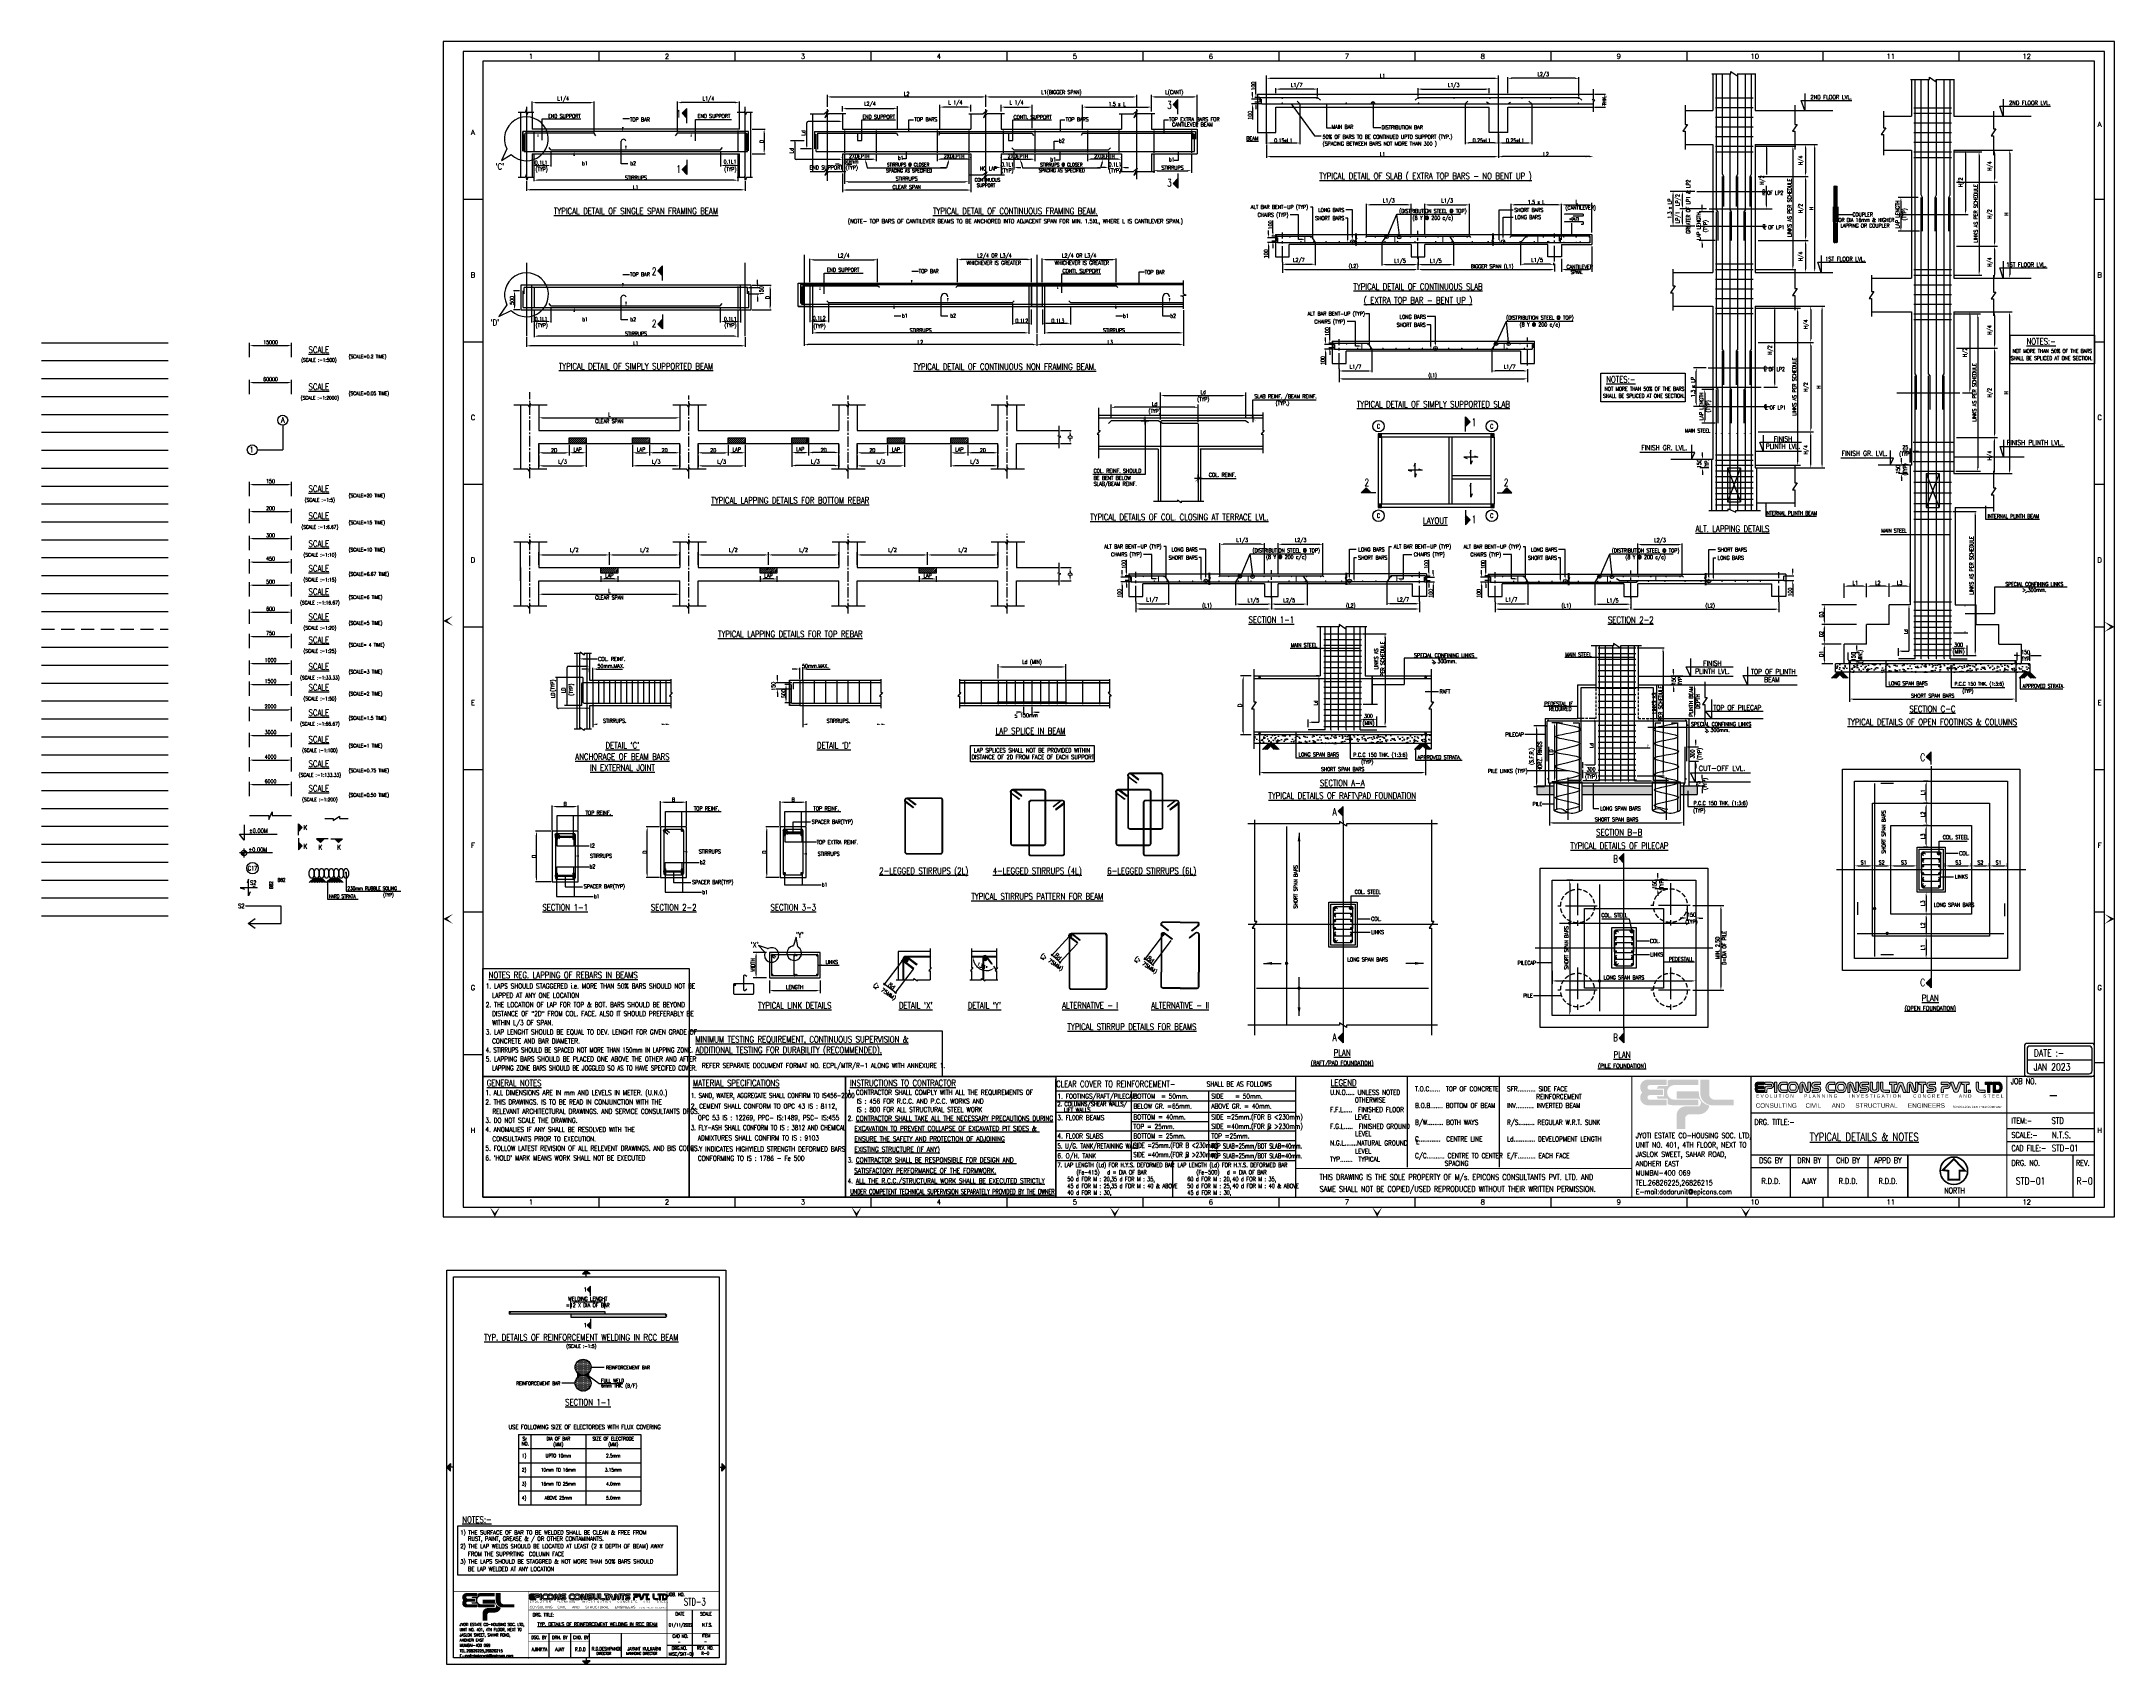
# Model space of a CAD drawing. Extents: x 482149 to 629471, y -388107 to -272741.
import ezdxf
from ezdxf.enums import TextEntityAlignment as Align
from ezdxf.lldxf.tags import DXFTag

# ---------------------------------------------------------------- set-up
doc = ezdxf.new("R2010")
doc.units = 0
doc.header["$LTSCALE"] = 500
doc.header["$MEASUREMENT"] = 0
doc.linetypes.add('CENTER2', pattern=[1.125, 0.75, -0.125, 0.125, -0.125])
doc.linetypes.add('HIDDEN2', pattern=[0.1875, 0.125, -0.0625])
doc.layers.get('DEFPOINTS').update_dxf_attribs({"color": 4})
for name, color, linetype, lineweight in [('00 ECPL LOGO', 250, 'Continuous', 20), ('00 ELEV-2', 9, 'Continuous', 30), ('FOOTING TEXT', 1, 'Continuous', 9), ('HEADING-TXT', 1, 'Continuous', 25), ('LINE', 253, 'Continuous', 18)]:
    doc.layers.add(name, color=color, linetype=linetype, lineweight=lineweight)
for name, color, linetype in [('07', 5, 'Continuous'), ('08', 4, 'Continuous'), ('09', 6, 'Continuous'), ('3CONRED', 1, 'Continuous'), ('BEAM', 4, 'Continuous'), ('BRAKE LINE', 8, 'Continuous'), ('CEN', 8, 'CENTER'), ('CENTER LINE', 8, 'CENTER'), ('CENTERLINE', 8, 'CENTER2'), ('COL', 1, 'Continuous'), ('col & circal', 8, 'CENTER2'), ('CUTOUT2', 9, 'Continuous'), ('DIM', 5, 'Continuous'), ('DIM1', 5, 'Continuous'), ('dimention', 7, 'Continuous'), ('FOOT', 4, 'Continuous'), ('FRAME', 6, 'Continuous'), ('FRAME TABLE', 5, 'Continuous'), ('HACTH', 9, 'Continuous'), ('hat', 8, 'Continuous'), ('level', 3, 'Continuous'), ('LEVEL SECTION', 3, 'Continuous'), ('LINE CUT', 8, 'Continuous'), ('LINK', 2, 'Continuous'), ('MISC', 5, 'Continuous'), ('NO. SECTION', 1, 'Continuous'), ('note t', 2, 'Continuous'), ('notes', 1, 'Continuous'), ('other', 5, 'Continuous'), ('P.C.C', 8, 'Continuous'), ('P.C.C.', 8, 'Continuous'), ('PNA', 10, 'Continuous'), ('REINFORCEMENT', 6, 'Continuous'), ('RING', 4, 'Continuous'), ('S- PILE', 2, 'HIDDEN'), ('S-BEAM INNER', 4, 'HIDDEN2'), ('S-BEAM NO', 3, 'Continuous'), ('S-BEAM OUTER', 4, 'Continuous'), ('S-BEAM SIZES', 3, 'Continuous'), ('S-BRECK LINE', 8, 'Continuous'), ('S-CLOUD', 7, 'Continuous'), ('S-COLUMN', 1, 'Continuous'), ('S-COLUMN CIRCLE', 9, 'Continuous'), ('S-COLUMN HATCH', 8, 'Continuous'), ('S-COLUMN NO', 2, 'Continuous'), ('S-COLUMN SIZES', 2, 'Continuous'), ('S-CONCRET LINE', 4, 'Continuous'), ('S-CUT LINE', 8, 'Continuous'), ('S-DIM-1', 5, 'Continuous'), ('S-FILLING', 9, 'Continuous'), ('S-FOOTING', 4, 'Continuous'), ('S-FOOTING  DIMENTION', 5, 'Continuous'), ('S-FOOTING TYPE', 3, 'Continuous'), ('S-GRIDE CIRCLE', 8, 'Continuous'), ('S-GRIDE LINE', 8, 'CENTER'), ('S-GRIDE NO', 1, 'Continuous'), ('S-LEVEL SECTION', 3, 'Continuous'), ('S-LEVLE PLAN', 3, 'Continuous'), ('S-MC', 3, 'Continuous'), ('S-PCC', 9, 'Continuous'), ('S-R.C.C. PILE', 2, 'HIDDEN'), ('S-R.C.C. PILE CAP', 40, 'Continuous'), ('S-REINFORCEMENT', 6, 'Continuous'), ('S-RETAINING WALL', 6, 'Continuous'), ('S-SCHEDULE', 2, 'Continuous'), ('S-SECTION MARK', 1, 'Continuous'), ('S-SLAB MARK', 3, 'Continuous'), ('S-SLAB NO', 3, 'Continuous'), ('S-STIRUPS)', 3, 'Continuous'), ('S-SUNK', 9, 'Continuous'), ('S-TEXT', 2, 'Continuous'), ('S-TEXT-1', 4, 'Continuous'), ('S-TITLE', 6, 'Continuous'), ('S-WATER PROFING', 9, 'Continuous'), ('SCHEDULE LINE-1', 7, 'Continuous'), ('SCHEDULE LINE-2', 5, 'Continuous'), ('ST', 6, 'Continuous'), ('STIRRUPS', 2, 'Continuous'), ('TEXT', 4, 'Continuous'), ('TEXT (SHEET)', 4, 'Continuous'), ('TEXT NORMAL', 4, 'Continuous'), ('TEXT SHEDULE BEAM', 4, 'Continuous'), ('TEXT1', 2, 'Continuous'), ('TITLE', 4, 'Continuous'), ('TXT', 4, 'Continuous'), ('TXT1', 2, 'Continuous')]:
    doc.layers.add(name, color=color, linetype=linetype)
doc.styles.add('D', font='simplex.shx', dxfattribs={"height": 200})
doc.styles.add('ROMANC', font='simplex.shx', dxfattribs={"width": 0.8, "height": 250})
doc.styles.add('ROMAND', font='simplex.shx')
doc.styles.add('ROMANS', font='simplex.shx', dxfattribs={"width": 0.8, "height": 275, "bigfont": 'bigfont.shx'})
doc.styles.add('ROMANS22', font='simplex.shx', dxfattribs={"width": 0.8})
doc.styles.add('ROMENT', font='simplex.shx', dxfattribs={"bigfont": 'bigfont.shx'})
doc.styles.add('SEC. TEXT', font='arial.ttf', dxfattribs={"height": 180})
tags = doc.linetypes.add('CENTER', pattern=[2, 1.25, -0.25, 0.25, -0.25]).pattern_tags.tags
tags[10:11] = [DXFTag(74, 4), DXFTag(75, 0), DXFTag(340, '0'), DXFTag(46, 1.0), DXFTag(50, 0.0), DXFTag(44, 0.0), DXFTag(45, 0.0)]
tags[8:9] = [DXFTag(74, 4), DXFTag(75, 0), DXFTag(340, '0'), DXFTag(46, 1.0), DXFTag(50, 0.0), DXFTag(44, 0.0), DXFTag(45, 0.0)]
tags[6:7] = [DXFTag(74, 4), DXFTag(75, 0), DXFTag(340, '0'), DXFTag(46, 1.0), DXFTag(50, 0.0), DXFTag(44, 0.0), DXFTag(45, 0.0)]
tags[4:5] = [DXFTag(74, 4), DXFTag(75, 0), DXFTag(340, '0'), DXFTag(46, 1.0), DXFTag(50, 0.0), DXFTag(44, 0.0), DXFTag(45, 0.0)]
tags = doc.linetypes.add('HIDDEN', pattern=[0.375, 0.25, -0.125]).pattern_tags.tags
tags[6:7] = [DXFTag(74, 4), DXFTag(75, 0), DXFTag(340, '0'), DXFTag(46, 1.0), DXFTag(50, 0.0), DXFTag(44, 0.0), DXFTag(45, 0.0)]
tags[4:5] = [DXFTag(74, 4), DXFTag(75, 0), DXFTag(340, '0'), DXFTag(46, 1.0), DXFTag(50, 0.0), DXFTag(44, 0.0), DXFTag(45, 0.0)]
doc.dimstyles.new('5', dxfattribs={"dimtxt": 250, "dimasz": 250, "dimexe": 60, "dimexo": 60, "dimgap": 150, "dimtad": 1, "dimdec": 0, "dimlfac": 0.2, "dimzin": 0, "dimdsep": 46, "dimtxsty": 'ROMANS', "dimcen": -250, "dimclrd": 5, "dimclre": 5, "dimclrt": 4, "dimadec": 0, "dimazin": 0, "dimtfac": 1, "dimtdec": 0, "dimtix": 1, "dimtofl": 0, "dimtmove": 2, "dimatfit": 3, "dimfxl": 0, "dimtolj": 1, "dimtzin": 0, "dimarcsym": 0})
doc.dimstyles.new('Copy of INT2TIMES', dxfattribs={"dimtxt": 300, "dimasz": 275, "dimexe": 75, "dimexo": 75, "dimgap": 40, "dimtad": 1, "dimdec": 0, "dimlfac": 0.5, "dimrnd": 5, "dimzin": 0, "dimdsep": 46, "dimtxsty": 'ROMANS', "dimcen": -1, "dimclrd": 5, "dimclre": 5, "dimclrt": 4, "dimadec": 0, "dimazin": 0, "dimtfac": 1, "dimtdec": 0, "dimtix": 1, "dimtofl": 0, "dimtmove": 2, "dimatfit": 3, "dimfxl": 0, "dimtolj": 1, "dimtzin": 0, "dimarcsym": 0})
doc.dimstyles.new('Copy(2) of Standard', dxfattribs={"dimtxt": 300, "dimasz": 250, "dimexe": 75, "dimexo": 50, "dimgap": 50, "dimtad": 1, "dimdec": 0, "dimrnd": 5, "dimzin": 0, "dimdsep": 46, "dimtxsty": 'ROMANS', "dimcen": 0, "dimclrd": 5, "dimclre": 5, "dimclrt": 4, "dimadec": 0, "dimazin": 0, "dimtfac": 1, "dimtdec": 0, "dimtofl": 0, "dimtmove": 0, "dimatfit": 3, "dimfxl": 0, "dimtolj": 1, "dimtzin": 0, "dimarcsym": 0})
doc.dimstyles.new('DIM 4-100', dxfattribs={"dimscale": 100, "dimtxt": 2.5, "dimasz": 2.5, "dimexe": 1, "dimexo": 1, "dimgap": 1, "dimtad": 1, "dimdec": 0, "dimlfac": 0.25, "dimzin": 0, "dimdsep": 46, "dimtxsty": 'ROMANS22', "dimcen": 2.5, "dimclrd": 5, "dimclre": 5, "dimclrt": 4, "dimadec": 0, "dimazin": 0, "dimtfac": 1, "dimtdec": 0, "dimtmove": 0, "dimatfit": 3, "dimfxl": 0, "dimtolj": 1, "dimtzin": 0, "dimarcsym": 0})
doc.dimstyles.new('dim10', dxfattribs={"dimtxt": 250, "dimasz": 250, "dimexe": 200, "dimexo": 200, "dimgap": 100, "dimtad": 1, "dimdec": 0, "dimlfac": 0.1, "dimzin": 0, "dimdsep": 46, "dimtxsty": 'ROMANS', "dimcen": 0, "dimclrd": 5, "dimclre": 5, "dimclrt": 4, "dimadec": 0, "dimazin": 0, "dimtfac": 1, "dimtdec": 0, "dimtix": 1, "dimtofl": 0, "dimtmove": 2, "dimatfit": 3, "dimfxl": 0, "dimtolj": 1, "dimtzin": 0, "dimlwd": -1, "dimlwe": -1, "dimarcsym": 0})
doc.dimstyles.new('dim100', dxfattribs={"dimtxt": 250, "dimasz": 250, "dimexe": 200, "dimexo": 200, "dimgap": 100, "dimtad": 1, "dimdec": 0, "dimzin": 0, "dimdsep": 46, "dimtxsty": 'ROMANS', "dimcen": 0, "dimclrd": 5, "dimclre": 5, "dimclrt": 4, "dimadec": 0, "dimazin": 0, "dimtfac": 1, "dimtdec": 0, "dimtix": 1, "dimtofl": 0, "dimtmove": 2, "dimatfit": 3, "dimfxl": 0, "dimtolj": 1, "dimtzin": 0, "dimlwd": -1, "dimlwe": -1, "dimarcsym": 0})
doc.dimstyles.new('dim133.33(0.75)', dxfattribs={"dimtxt": 250, "dimasz": 250, "dimexe": 200, "dimexo": 200, "dimgap": 100, "dimtad": 1, "dimdec": 0, "dimlfac": 1.333331, "dimzin": 0, "dimdsep": 46, "dimtxsty": 'ROMANS', "dimcen": 0, "dimclrd": 5, "dimclre": 5, "dimclrt": 4, "dimadec": 0, "dimazin": 0, "dimtfac": 1, "dimtdec": 0, "dimtix": 1, "dimtofl": 0, "dimtmove": 2, "dimatfit": 3, "dimfxl": 0, "dimtolj": 1, "dimtzin": 0, "dimlwd": -1, "dimlwe": -1, "dimarcsym": 0})
doc.dimstyles.new('dim15(6.67)', dxfattribs={"dimtxt": 250, "dimasz": 250, "dimexe": 200, "dimexo": 200, "dimgap": 100, "dimtad": 1, "dimdec": 0, "dimlfac": 0.15, "dimzin": 0, "dimdsep": 46, "dimtxsty": 'ROMANS', "dimcen": 0, "dimclrd": 5, "dimclre": 5, "dimclrt": 4, "dimadec": 0, "dimazin": 0, "dimtfac": 1, "dimtdec": 0, "dimtix": 1, "dimtofl": 0, "dimtmove": 2, "dimatfit": 3, "dimfxl": 0, "dimtolj": 1, "dimtzin": 0, "dimlwd": -1, "dimlwe": -1, "dimarcsym": 0})
doc.dimstyles.new('dim16.67(6)', dxfattribs={"dimtxt": 250, "dimasz": 250, "dimexe": 200, "dimexo": 200, "dimgap": 100, "dimtad": 1, "dimdec": 0, "dimlfac": 0.166665, "dimzin": 0, "dimdsep": 46, "dimtxsty": 'ROMANS', "dimcen": 0, "dimclrd": 5, "dimclre": 5, "dimclrt": 4, "dimadec": 0, "dimazin": 0, "dimtfac": 1, "dimtdec": 0, "dimtix": 1, "dimtofl": 0, "dimtmove": 2, "dimatfit": 3, "dimfxl": 0, "dimtolj": 1, "dimtzin": 0, "dimlwd": -1, "dimlwe": -1, "dimarcsym": 0})
doc.dimstyles.new('dim20', dxfattribs={"dimtxt": 250, "dimasz": 250, "dimexe": 200, "dimexo": 200, "dimgap": 100, "dimtad": 1, "dimdec": 0, "dimlfac": 0.2, "dimzin": 0, "dimdsep": 46, "dimtxsty": 'ROMANS', "dimcen": 0, "dimclrd": 5, "dimclre": 5, "dimclrt": 4, "dimadec": 0, "dimazin": 0, "dimtfac": 1, "dimtdec": 0, "dimtix": 1, "dimtofl": 0, "dimtmove": 2, "dimatfit": 3, "dimfxl": 0, "dimtolj": 1, "dimtzin": 0, "dimlwd": -1, "dimlwe": -1, "dimarcsym": 0})
doc.dimstyles.new('dim200', dxfattribs={"dimtxt": 250, "dimasz": 250, "dimexe": 200, "dimexo": 200, "dimgap": 100, "dimtad": 1, "dimdec": 0, "dimlfac": 2, "dimzin": 0, "dimdsep": 46, "dimtxsty": 'ROMANS', "dimcen": 0, "dimclrd": 5, "dimclre": 5, "dimclrt": 4, "dimadec": 0, "dimazin": 0, "dimtfac": 1, "dimtdec": 0, "dimtix": 1, "dimtofl": 0, "dimtmove": 2, "dimatfit": 3, "dimfxl": 0, "dimtolj": 1, "dimtzin": 0, "dimlwd": -1, "dimlwe": -1, "dimarcsym": 0})
doc.dimstyles.new('dim2000', dxfattribs={"dimtxt": 250, "dimasz": 250, "dimexe": 200, "dimexo": 200, "dimgap": 100, "dimtad": 1, "dimdec": 0, "dimlfac": 20, "dimzin": 0, "dimdsep": 46, "dimtxsty": 'ROMANS', "dimcen": 0, "dimclrd": 5, "dimclre": 5, "dimclrt": 4, "dimadec": 0, "dimazin": 0, "dimtfac": 1, "dimtdec": 0, "dimtix": 1, "dimtofl": 0, "dimtmove": 2, "dimatfit": 3, "dimfxl": 0, "dimtolj": 1, "dimtzin": 0, "dimlwd": -1, "dimlwe": -1, "dimarcsym": 0})
doc.dimstyles.new('dim25', dxfattribs={"dimtxt": 250, "dimasz": 250, "dimexe": 200, "dimexo": 200, "dimgap": 100, "dimtad": 1, "dimdec": 0, "dimlfac": 0.25, "dimzin": 0, "dimdsep": 46, "dimtxsty": 'ROMANS', "dimcen": 0, "dimclrd": 5, "dimclre": 5, "dimclrt": 4, "dimadec": 0, "dimazin": 0, "dimtfac": 1, "dimtdec": 0, "dimtix": 1, "dimtofl": 0, "dimtmove": 2, "dimatfit": 3, "dimfxl": 0, "dimtolj": 1, "dimtzin": 0, "dimlwd": -1, "dimlwe": -1, "dimarcsym": 0})
doc.dimstyles.new('dim33.33', dxfattribs={"dimtxt": 250, "dimasz": 250, "dimexe": 200, "dimexo": 200, "dimgap": 100, "dimtad": 1, "dimdec": 0, "dimlfac": 0.333331, "dimzin": 0, "dimdsep": 46, "dimtxsty": 'ROMANS', "dimcen": 0, "dimclrd": 5, "dimclre": 5, "dimclrt": 4, "dimadec": 0, "dimazin": 0, "dimtfac": 1, "dimtdec": 0, "dimtix": 1, "dimtofl": 0, "dimtmove": 2, "dimatfit": 3, "dimfxl": 0, "dimtolj": 1, "dimtzin": 0, "dimlwd": -1, "dimlwe": -1, "dimarcsym": 0})
doc.dimstyles.new('dim5', dxfattribs={"dimtxt": 250, "dimasz": 250, "dimexe": 200, "dimexo": 200, "dimgap": 100, "dimtad": 1, "dimdec": 0, "dimlfac": 0.05, "dimzin": 0, "dimdsep": 46, "dimtxsty": 'ROMANS', "dimcen": 0, "dimclrd": 5, "dimclre": 5, "dimclrt": 4, "dimadec": 0, "dimazin": 0, "dimtfac": 1, "dimtdec": 0, "dimtix": 1, "dimtofl": 0, "dimtmove": 2, "dimatfit": 3, "dimfxl": 0, "dimtolj": 1, "dimtzin": 0, "dimlwd": -1, "dimlwe": -1, "dimarcsym": 0})
doc.dimstyles.new('dim50', dxfattribs={"dimtxt": 250, "dimasz": 250, "dimexe": 200, "dimexo": 200, "dimgap": 100, "dimtad": 1, "dimdec": 0, "dimlfac": 0.5, "dimzin": 0, "dimdsep": 46, "dimtxsty": 'ROMANS', "dimcen": 0, "dimclrd": 5, "dimclre": 5, "dimclrt": 4, "dimadec": 0, "dimazin": 0, "dimtfac": 1, "dimtdec": 0, "dimtix": 1, "dimtofl": 0, "dimtmove": 2, "dimatfit": 3, "dimfxl": 0, "dimtolj": 1, "dimtzin": 0, "dimlwd": -1, "dimlwe": -1, "dimarcsym": 0})
doc.dimstyles.new('dim500', dxfattribs={"dimtxt": 250, "dimasz": 250, "dimexe": 200, "dimexo": 200, "dimgap": 100, "dimtad": 1, "dimdec": 0, "dimlfac": 5, "dimzin": 0, "dimdsep": 46, "dimtxsty": 'ROMANS', "dimcen": 0, "dimclrd": 5, "dimclre": 5, "dimclrt": 4, "dimadec": 0, "dimazin": 0, "dimtfac": 1, "dimtdec": 0, "dimtix": 1, "dimtofl": 0, "dimtmove": 2, "dimatfit": 3, "dimfxl": 0, "dimtolj": 1, "dimtzin": 0, "dimlwd": -1, "dimlwe": -1, "dimarcsym": 0})
doc.dimstyles.new('dim6.67(15)', dxfattribs={"dimtxt": 250, "dimasz": 250, "dimexe": 200, "dimexo": 200, "dimgap": 100, "dimtad": 1, "dimdec": 0, "dimlfac": 0.066667, "dimzin": 0, "dimdsep": 46, "dimtxsty": 'ROMANS', "dimcen": 0, "dimclrd": 5, "dimclre": 5, "dimclrt": 4, "dimadec": 0, "dimazin": 0, "dimtfac": 1, "dimtdec": 0, "dimtix": 1, "dimtofl": 0, "dimtmove": 2, "dimatfit": 3, "dimfxl": 0, "dimtolj": 1, "dimtzin": 0, "dimlwd": -1, "dimlwe": -1, "dimarcsym": 0})
doc.dimstyles.new('dim66.67(1.5)', dxfattribs={"dimtxt": 250, "dimasz": 250, "dimexe": 200, "dimexo": 200, "dimgap": 100, "dimtad": 1, "dimdec": 0, "dimlfac": 0.666666, "dimzin": 0, "dimdsep": 46, "dimtxsty": 'ROMANS', "dimcen": 0, "dimclrd": 5, "dimclre": 5, "dimclrt": 4, "dimadec": 0, "dimazin": 0, "dimtfac": 1, "dimtdec": 0, "dimtix": 1, "dimtofl": 0, "dimtmove": 2, "dimatfit": 3, "dimfxl": 0, "dimtolj": 1, "dimtzin": 0, "dimlwd": -1, "dimlwe": -1, "dimarcsym": 0})
doc.dimstyles.new('INT$7', dxfattribs={"dimtxt": 9, "dimasz": 8, "dimexe": 8, "dimexo": 3, "dimgap": 2, "dimtad": 1, "dimdec": 0, "dimzin": 0, "dimdsep": 46, "dimtxsty": 'ROMANS', "dimblk": 'DIMTICK', "dimcen": -0.25, "dimclrd": 5, "dimclre": 5, "dimclrt": 4, "dimadec": 0, "dimazin": 0, "dimtfac": 1, "dimtdec": 0, "dimtix": 1, "dimtofl": 0, "dimtmove": 2, "dimatfit": 3, "dimldrblk": 'DIMTICK', "dimfxl": 0, "dimtolj": 1, "dimtzin": 0, "dimarcsym": 0})
doc.dimstyles.new('INT1', dxfattribs={"dimtxt": 250, "dimasz": 250, "dimexe": 150, "dimexo": 60, "dimgap": 75, "dimtad": 1, "dimdec": 0, "dimzin": 0, "dimdsep": 46, "dimtxsty": 'ROMANS', "dimcen": -250, "dimclrd": 5, "dimclre": 5, "dimclrt": 4, "dimadec": 0, "dimazin": 0, "dimtfac": 1, "dimtdec": 0, "dimtix": 1, "dimtofl": 0, "dimtmove": 2, "dimatfit": 3, "dimfxl": 0, "dimtolj": 1, "dimtzin": 0, "dimarcsym": 0})
doc.dimstyles.new('INT25', dxfattribs={"dimtxt": 250, "dimasz": 80, "dimexe": 60, "dimexo": 60, "dimgap": 40, "dimtad": 1, "dimdec": 0, "dimlfac": 0.25, "dimzin": 0, "dimdsep": 46, "dimtxsty": 'ROMANS', "dimblk": 'DIMTICK', "dimblk1": 'DIMTICK', "dimblk2": 'DIMTICK', "dimsah": 1, "dimcen": -0.25, "dimclrd": 7, "dimclre": 7, "dimclrt": 4, "dimadec": 0, "dimazin": 0, "dimtfac": 1, "dimtdec": 0, "dimtix": 1, "dimtofl": 0, "dimtmove": 2, "dimatfit": 3, "dimldrblk": 'DIMTICK', "dimfxl": 0, "dimtolj": 1, "dimtzin": 0, "dimarcsym": 0})
pattern_1 = [(45, (-40726.07, -202673.31), (-44.194174, 44.194174), [])]
pattern_2 = [(225, (576999.79, -236688.18), (-19.505621, 19.505621), [])]
pattern_3 = [(225, (528647.642, -196795.326), (-19.505621, 19.505621), [])]
pattern_4 = [(225, (530373.528, -185814.736), (-19.505621, 19.505621), [])]
pattern_5 = [(180, (527954.58, -322219.56), (-37.5, -75), [0, -75])]

# ---------------------------------------------------------------- blocks, each defined once
blk = doc.blocks.new('FOLDER')
at = {"layer": 'PNA'}
for points in [[(-1250, 2500), (0, 0), (0, 1000)], [(1250, 2500), (0, 0), (0, 1000)]]:
    blk.add_solid(points, dxfattribs=at)
blk = doc.blocks.new('ecpl logo')
at = {"layer": '00 ECPL LOGO'}
for color, points in [(256, [(351, -827, 0.621111), (586, -1401), (1442, -1401), (1442, -1151), (682, -1151, -0.917622), (682, -948), (1285, -948), (1285, -702), (682, -702, -0.926164), (682, -501), (1442, -501), (1442, -251), (581, -251, 0.621111), (351, -827)]), (140, [(1887, -779), (1887, -1102), (2862, -1102, -0.232111), (2971, -1281, -0.194401), (2883, -1450), (2269, -1450, 0.364674), (1887, -1802), (1887, -2463), (2269, -2463), (2269, -1996, -0.414214), (2462, -1802), (2899, -1802, 0.338499), (3350, -1412, -0.371272), (2877, -839), (2877, -779)]), (152, [(2940, -251), (2940, -863, 0.384329), (3453, -1401), (4422, -1401), (4422, -1151), (3582, -1151, -0.414214), (3340, -908), (3340, -251)])]:
    blk.add_hatch(color=color, dxfattribs=at).paths.add_polyline_path(points)
h = blk.add_hatch(color=253, dxfattribs=at)
h.dxf.hatch_style = 1
h.paths.add_polyline_path([(995, -993, 0.07148), (1056, -1106), (1486, -1106), (1486, -1356, 0.065387), (1776, -1401), (2862, -1401), (2862, -1151), (1776, -1151, -0.910826), (1742, -501), (2862, -501), (2862, -251), (1776, -251, 0.069483), (1486, -291), (1486, -546), (1071, -546, 0.072407), (1003, -657), (1329, -657), (1329, -993)])
blk = doc.blocks.new('A1')
at = {"layer": '00 ECPL LOGO'}
h = blk.add_hatch(color=7, dxfattribs=at)
h.dxf.hatch_style = 1
h.paths.add_polyline_path([(65416, 6564), (65416, 6682), (65123, 6682, 0.2616359), (64999, 6612, 0.2858408), (65001, 6424, 0.3449017), (65022, 6205, 0.2049917), (65127, 6161), (65416, 6161), (65416, 6276), (65134, 6276, -1), (65128, 6370), (65416, 6370), (65416, 6476), (65134, 6476, -1), (65132, 6564)])
h = blk.add_hatch(color=7, dxfattribs=at)
h.dxf.hatch_style = 1
h.paths.add_polyline_path([(65787, 6682), (65455, 6682), (65455, 6564), (65771, 6564, -0.4405445), (65771, 6476), (65570, 6476, 0.4142136), (65455, 6360), (65455, 6161), (65563, 6161), (65563, 6283, -0.4142136), (65650, 6370), (65771, 6370, 0.757811)])
h.paths.add_polyline_path([(66057, 6682), (65944, 6682), (65944, 6161), (66057, 6161)])
h.paths.add_polyline_path([(66562, 6682), (66324, 6682, 0.1542751), (66241, 6655, 0.5196722), (66241, 6187, 0.1542751), (66324, 6161), (66562, 6161), (66562, 6276), (66299, 6276, -0.2103557), (66278, 6286, -0.3887069), (66278, 6555, -0.2103557), (66299, 6564), (66562, 6564)])
h.paths.add_polyline_path([(66927, 6682), (66780, 6682, 0.1590184), (66695, 6654, 0.5079686), (66695, 6189, 0.1590184), (66780, 6161), (66927, 6161, 0.1737915), (67019, 6194, 0.4723114), (67019, 6649, 0.1737915)])
h.paths.add_polyline_path([(66938, 6564, -0.1850521), (66957, 6557, -0.4458936), (66957, 6284, -0.1850521), (66938, 6276), (66774, 6276, -0.1850521), (66755, 6284, -0.4458936), (66755, 6557, -0.1850521), (66774, 6564)], flags=16)
h.paths.add_polyline_path([(67444, 6611, 0.7234347), (67190, 6564), (67190, 6161), (67302, 6161), (67302, 6564, -0.7234347), (67330, 6575), (67437, 6252, 0.7240771), (67721, 6277), (67721, 6682), (67592, 6682), (67592, 6278, -0.7556609), (67557, 6267)])
h.paths.add_polyline_path([(68218, 6682), (67905, 6682, 0.8237132), (67905, 6367), (68089, 6367, -0.7132719), (68089, 6276), (67809, 6276), (67809, 6161), (68089, 6161, 0.9003086), (68089, 6484), (67928, 6484, -0.7469314), (67928, 6564), (68218, 6564)])
h = blk.add_hatch(color=7, dxfattribs=at)
h.dxf.hatch_style = 1
h.paths.add_polyline_path([(68929, 6682), (68691, 6682, 0.1542754), (68607, 6655, 0.5196718), (68607, 6187, 0.1542754), (68691, 6161), (68929, 6161), (68929, 6276), (68665, 6276, -0.210932), (68644, 6286, -0.3852776), (68643, 6554, -0.2128946), (68665, 6564), (68929, 6564)])
h.paths.add_polyline_path([(69394, 6649, 0.1737916), (69302, 6682), (69155, 6682, 0.1590181), (69070, 6654, 0.507969), (69070, 6189, 0.1590181), (69155, 6161), (69302, 6161, 0.1737916), (69394, 6194, 0.4723112)])
h.paths.add_polyline_path([(69312, 6564, -0.1850527), (69331, 6557, -0.4458934), (69331, 6284, -0.1850527), (69312, 6276), (69149, 6276, -0.1850527), (69129, 6284, -0.4458934), (69129, 6557, -0.1850527), (69149, 6564)], flags=16)
h.paths.add_polyline_path([(69562, 6564), (69562, 6161), (69674, 6161), (69674, 6564, -0.4368608), (69690, 6581, -0.3197384), (69704, 6571), (69809, 6252, 0.7240771), (70093, 6277), (70093, 6682), (69964, 6682), (69964, 6278, -0.7556609), (69930, 6267), (69816, 6611, 0.7234347)])
h.paths.add_polyline_path([(70594, 6682), (70281, 6682, 0.8237132), (70281, 6367), (70466, 6367, -0.7132719), (70466, 6276), (70185, 6276), (70185, 6161), (70466, 6161, 0.9003086), (70466, 6484), (70304, 6484, -0.7469314), (70304, 6564), (70594, 6564)])
h.paths.add_polyline_path([(70788, 6682), (70676, 6682), (70676, 6341, 0.1601061), (70704, 6256, 0.5053026), (71080, 6256, 0.1601061), (71108, 6341), (71108, 6682), (70999, 6682), (70999, 6342, -0.621318), (70788, 6342)])
h.paths.add_polyline_path([(71299, 6682), (71181, 6682), (71181, 6392, 0.4142136), (71412, 6161), (71631, 6161), (71631, 6276), (71386, 6276, -0.4142136), (71299, 6363)])
h.paths.add_polyline_path([(71989, 6682), (71631, 6682), (71631, 6567), (71748, 6567), (71748, 6161), (71860, 6161), (71860, 6567), (71989, 6567)])
h.paths.add_polyline_path([(72294, 6628, 0.5392114), (72081, 6621), (71915, 6161), (72046, 6161), (72170, 6522, -0.7086169), (72197, 6522), (72327, 6161), (72453, 6161)])
h.paths.add_polyline_path([(72766, 6611, 0.7234347), (72512, 6564), (72512, 6161), (72624, 6161), (72624, 6564, -0.7234347), (72653, 6575), (72759, 6252, 0.7240771), (73043, 6277), (73043, 6682), (72914, 6682), (72914, 6278, -0.7556609), (72880, 6267)])
h.paths.add_polyline_path([(73430, 6682), (73090, 6682), (73090, 6567), (73206, 6567), (73206, 6161), (73319, 6161), (73319, 6567), (73430, 6567)])
h.paths.add_polyline_path([(73915, 6682), (73623, 6682, 0.1575684), (73539, 6654, 0.5115319), (73539, 6394, 0.1575687), (73623, 6367), (73786, 6367, -0.7132719), (73786, 6276), (73506, 6276), (73506, 6161), (73786, 6161, 0.9003083), (73786, 6484), (73630, 6484), (73624, 6484, -0.722204), (73624, 6567), (73915, 6567)])
h = blk.add_hatch(color=7, dxfattribs=at)
h.dxf.hatch_style = 1
h.paths.add_polyline_path([(74531, 6682), (74198, 6682), (74198, 6564), (74501, 6564, -0.2704442), (74526, 6549, -0.2629702), (74526, 6491, -0.2704442), (74501, 6476), (74314, 6476, 0.4142136), (74198, 6360), (74198, 6161), (74307, 6161), (74307, 6283, -0.4142136), (74393, 6370), (74515, 6370, 0.757811)])
h.paths.add_polyline_path([(74784, 6682), (74659, 6682), (74818, 6215, 0.5392114), (75030, 6221), (75196, 6682), (75065, 6682), (74941, 6320, -0.7086169), (74914, 6320)])
h.paths.add_polyline_path([(75574, 6682), (75217, 6682), (75217, 6567), (75333, 6567), (75333, 6161), (75446, 6161), (75446, 6567), (75574, 6567)])
h.paths.add_polyline_path([(76042, 6682), (75924, 6682), (75924, 6392, 0.4142136), (76155, 6161), (76374, 6161), (76374, 6276), (76129, 6276, -0.4142136), (76042, 6363)])
h.paths.add_polyline_path([(75638, 6276), (75531, 6276), (75531, 6161), (75638, 6161)])
h = blk.add_hatch(color=7, dxfattribs=at)
h.dxf.hatch_style = 1
h.paths.add_polyline_path([(76374, 6682), (76374, 6567), (76490, 6567), (76490, 6161), (76603, 6161), (76603, 6567), (76715, 6567), (76715, 6682)])
h.paths.add_polyline_path([(76771, 6682), (76771, 6161), (77026, 6161, 0.1894457), (77124, 6199, 0.4357543), (77124, 6643, 0.1894457), (77026, 6682)])
h.paths.add_polyline_path([(77029, 6567, -0.5191121), (77029, 6276), (76881, 6276), (76881, 6567)], flags=16)
at = {"color": 1}
for p, q in [((81794, 6959), (1969, 6959)), ((64792, 5159), (81794, 5159)), ((64792, 3084), (81794, 3084)), ((64792, 2451), (72548, 2451))]:
    blk.add_line(p, q, dxfattribs=at)
at = {"color": 5, "linetype": 'ByBlock', "lineweight": -2}
for p, q in [((77465, 4384), (81794, 4384)), ((66725, 984), (66725, 3084)), ((68592, 984), (68592, 3084)), ((70570, 984), (70570, 3084)), ((77465, 3734), (81794, 3734)), ((80711, 3084), (80711, 984))]:
    blk.add_line(p, q, dxfattribs=at)
blk.add_line((72548, 984), (72548, 3084))
at = {"flags": 128}
blk.add_lwpolyline([(0, 0), (82779, 0), (82779, 58231), (0, 58231)], close=True, dxfattribs=at)
at = {"color": 1, "const_width": 56.6}
for points in [[(58867, 984), (58867, 6959)], [(64777, 984), (64777, 6959)], [(77447, 984), (77447, 6959)], [(72548, 984), (72548, 3084)], [(42226, 985), (42226, 2401), (58867, 2401)]]:
    blk.add_lwpolyline(points, dxfattribs=at)
at = {"layer": '00 ECPL LOGO', "color": 7}
for p, q in [((65416, 6682), (65123, 6682)), ((65127, 6161), (65416, 6161)), ((65128, 6370), (65416, 6370)), ((65416, 6276), (65128, 6276)), ((65134, 6564), (65416, 6564)), ((65416, 6476), (65134, 6476)), ((65416, 6564), (65416, 6682)), ((65416, 6370), (65416, 6476)), ((65416, 6161), (65416, 6276)), ((65787, 6682), (65455, 6682)), ((65455, 6682), (65455, 6564)), ((65771, 6564), (65455, 6564)), ((65455, 6360), (65455, 6161)), ((65455, 6161), (65563, 6161)), ((65563, 6283), (65563, 6161)), ((65771, 6476), (65570, 6476)), ((65650, 6370), (65771, 6370)), ((65944, 6682), (66057, 6682)), ((65944, 6682), (65944, 6161)), ((65944, 6161), (66057, 6161)), ((66057, 6682), (66057, 6161)), ((66299, 6564), (66562, 6564)), ((66299, 6276), (66562, 6276)), ((66324, 6682), (66562, 6682)), ((66324, 6161), (66562, 6161)), ((66562, 6564), (66562, 6682)), ((66562, 6161), (66562, 6276)), ((66774, 6564), (66938, 6564)), ((66774, 6276), (66938, 6276)), ((66780, 6682), (66927, 6682)), ((66927, 6161), (66780, 6161)), ((67190, 6564), (67190, 6161)), ((67190, 6161), (67302, 6161)), ((67302, 6564), (67302, 6161)), ((67330, 6575), (67437, 6252)), ((67444, 6611), (67557, 6267)), ((67569, 6161), (67592, 6161)), ((67592, 6682), (67721, 6682)), ((67721, 6682), (67592, 6682)), ((67592, 6682), (67592, 6276)), ((67592, 6162), (67592, 6161)), ((67721, 6682), (67721, 6276)), ((67721, 6564), (67721, 6564)), ((67721, 6276), (67721, 6276)), ((67809, 6161), (67809, 6276)), ((67809, 6276), (68089, 6276)), ((67809, 6161), (68089, 6161)), ((67809, 6161), (68089, 6161)), ((67905, 6682), (68218, 6682)), ((68218, 6682), (67905, 6682)), ((68089, 6367), (67905, 6367)), ((67928, 6564), (68218, 6564)), ((68089, 6484), (67928, 6484)), ((68218, 6564), (68218, 6682)), ((68665, 6564), (68929, 6564)), ((68665, 6276), (68929, 6276)), ((68929, 6682), (68691, 6682)), ((68691, 6161), (68929, 6161)), ((68929, 6564), (68929, 6682)), ((68929, 6161), (68929, 6276)), ((69149, 6564), (69312, 6564)), ((69149, 6276), (69312, 6276)), ((69155, 6682), (69302, 6682)), ((69155, 6161), (69302, 6161)), ((69562, 6564), (69562, 6161)), ((69562, 6161), (69674, 6161)), ((69562, 6161), (69674, 6161)), ((69562, 6161), (69674, 6161)), ((69674, 6564), (69674, 6161)), ((69704, 6571), (69809, 6252)), ((69816, 6611), (69930, 6267)), ((69964, 6682), (70093, 6682)), ((69964, 6682), (70093, 6682)), ((70093, 6682), (69964, 6682)), ((69964, 6682), (69964, 6276)), ((70093, 6682), (70093, 6277)), ((70093, 6564), (70093, 6564)), ((70185, 6161), (70185, 6276)), ((70185, 6276), (70466, 6276)), ((70185, 6276), (70466, 6276)), ((70185, 6161), (70466, 6161)), ((70185, 6161), (70466, 6161)), ((70185, 6161), (70466, 6161)), ((70281, 6682), (70594, 6682)), ((70281, 6682), (70594, 6682)), ((70594, 6682), (70281, 6682)), ((70466, 6367), (70281, 6367)), ((70304, 6564), (70594, 6564)), ((70466, 6484), (70304, 6484)), ((70594, 6564), (70594, 6682)), ((70676, 6682), (70788, 6682)), ((70788, 6682), (70676, 6682)), ((70676, 6682), (70676, 6341)), ((70788, 6682), (70788, 6342)), ((70999, 6682), (71108, 6682)), ((71108, 6682), (70999, 6682)), ((70999, 6682), (70999, 6342)), ((71108, 6682), (71108, 6341)), ((71181, 6682), (71299, 6682)), ((71299, 6682), (71181, 6682)), ((71181, 6392), (71181, 6682)), ((71299, 6363), (71299, 6682)), ((71386, 6276), (71631, 6276)), ((71412, 6161), (71631, 6161)), ((71412, 6161), (71631, 6161)), ((71631, 6682), (71989, 6682)), ((71989, 6682), (71631, 6682)), ((71631, 6682), (71631, 6567)), ((71631, 6567), (71748, 6567)), ((71631, 6276), (71631, 6161)), ((71748, 6161), (71748, 6567)), ((71748, 6161), (71860, 6161)), ((71748, 6161), (71860, 6161)), ((71860, 6161), (71860, 6567)), ((71860, 6567), (71989, 6567)), ((71915, 6161), (72081, 6621)), ((71915, 6161), (72046, 6161)), ((71989, 6682), (71989, 6567)), ((71989, 6161), (72046, 6161)), ((72046, 6161), (72170, 6522)), ((72327, 6161), (72197, 6522)), ((72453, 6161), (72294, 6628)), ((72327, 6161), (72453, 6161)), ((72327, 6161), (72453, 6161)), ((72512, 6564), (72512, 6161)), ((72512, 6161), (72624, 6161)), ((72512, 6161), (72624, 6161)), ((72512, 6161), (72624, 6161)), ((72624, 6564), (72624, 6161)), ((72653, 6575), (72759, 6252)), ((72766, 6611), (72880, 6267)), ((72914, 6682), (72914, 6276)), ((72914, 6682), (73043, 6682)), ((72914, 6682), (73043, 6682)), ((73043, 6682), (72914, 6682)), ((72914, 6682), (73043, 6682)), ((73043, 6682), (73043, 6276)), ((73043, 6564), (73043, 6564)), ((73043, 6276), (73043, 6276)), ((73090, 6682), (73090, 6567)), ((73090, 6682), (73430, 6682)), ((73430, 6682), (73090, 6682)), ((73090, 6682), (73430, 6682)), ((73090, 6682), (73430, 6682)), ((73430, 6682), (73090, 6682)), ((73090, 6567), (73206, 6567)), ((73090, 6567), (73206, 6567)), ((73206, 6161), (73206, 6567)), ((73206, 6161), (73319, 6161)), ((73206, 6161), (73319, 6161)), ((73206, 6161), (73319, 6161)), ((73206, 6161), (73319, 6161)), ((73319, 6161), (73319, 6567)), ((73319, 6567), (73430, 6567)), ((73319, 6567), (73430, 6567)), ((73430, 6682), (73430, 6567)), ((73506, 6161), (73506, 6276)), ((73506, 6276), (73786, 6276)), ((73506, 6276), (73786, 6276)), ((73506, 6276), (73786, 6276)), ((73506, 6161), (73786, 6161)), ((73506, 6161), (73786, 6161)), ((73506, 6161), (73786, 6161)), ((73506, 6161), (73786, 6161)), ((73506, 6161), (73786, 6161)), ((73602, 6682), (73915, 6682)), ((73602, 6682), (73915, 6682)), ((73786, 6367), (73602, 6367)), ((73915, 6682), (73623, 6682)), ((73623, 6367), (73774, 6367)), ((73624, 6567), (73915, 6567)), ((73786, 6484), (73624, 6484)), ((73630, 6484), (73786, 6484)), ((73915, 6564), (73915, 6682)), ((74198, 6682), (74198, 6564)), ((74531, 6682), (74198, 6682)), ((74501, 6564), (74198, 6564)), ((74198, 6360), (74198, 6161)), ((74198, 6161), (74307, 6161)), ((74307, 6283), (74307, 6161)), ((74501, 6476), (74314, 6476)), ((74393, 6370), (74515, 6370)), ((74659, 6682), (74818, 6215)), ((74784, 6682), (74659, 6682)), ((74784, 6682), (74659, 6682)), ((74784, 6682), (74914, 6320)), ((75065, 6682), (74941, 6320)), ((75196, 6682), (75030, 6221)), ((75196, 6682), (75065, 6682)), ((75123, 6682), (75065, 6682)), ((75196, 6682), (75065, 6682)), ((75217, 6682), (75217, 6567)), ((75217, 6682), (75574, 6682)), ((75574, 6682), (75217, 6682)), ((75217, 6682), (75574, 6682)), ((75217, 6682), (75574, 6682)), ((75217, 6682), (75574, 6682)), ((75217, 6567), (75333, 6567)), ((75217, 6567), (75333, 6567)), ((75333, 6161), (75333, 6567)), ((75333, 6161), (75446, 6161)), ((75333, 6161), (75446, 6161)), ((75333, 6161), (75446, 6161)), ((75446, 6161), (75446, 6567)), ((75446, 6567), (75574, 6567)), ((75446, 6567), (75574, 6567)), ((75574, 6682), (75574, 6567)), ((75924, 6392), (75924, 6682)), ((75924, 6682), (76042, 6682)), ((76042, 6682), (75924, 6682)), ((76042, 6363), (76042, 6682)), ((76129, 6276), (76374, 6276)), ((76155, 6161), (76374, 6161)), ((76155, 6161), (76374, 6161)), ((76374, 6682), (76374, 6567)), ((76374, 6682), (76715, 6682)), ((76715, 6682), (76374, 6682)), ((76374, 6567), (76490, 6567)), ((76490, 6567), (76374, 6567)), ((76374, 6276), (76374, 6161)), ((76490, 6161), (76490, 6567)), ((76490, 6161), (76603, 6161)), ((76490, 6161), (76603, 6161)), ((76490, 6161), (76603, 6161)), ((76490, 6161), (76603, 6161)), ((76507, 6161), (76603, 6161)), ((76507, 6161), (76603, 6161)), ((76507, 6161), (76603, 6161)), ((76507, 6161), (76603, 6161)), ((76603, 6161), (76603, 6567)), ((76603, 6567), (76715, 6567)), ((76603, 6567), (76715, 6567)), ((76715, 6567), (76603, 6567)), ((76715, 6682), (76715, 6567)), ((76771, 6682), (76771, 6161)), ((76771, 6682), (77026, 6682)), ((76771, 6161), (77026, 6161)), ((76881, 6567), (76881, 6276)), ((76881, 6567), (77019, 6567)), ((76881, 6276), (77019, 6276))]:
    blk.add_line(p, q, dxfattribs=at)
blk.add_lwpolyline([(75531, 6276), (75638, 6276), (75638, 6161), (75531, 6161)], close=True, dxfattribs=at)
for centre, radius, start, end in [((65151, 6520), 178, 148.64797, 212.45631), ((65151, 6328), 178, 147.54369, 223.66124), ((65123, 6537), 145, 90, 148.64797), ((65127, 6305), 145, 223.66124, 270), ((65131, 6323), 46.8, 94.02421, 265.97579), ((65133, 6520), 44.1, 88.76368, 271.23632), ((65570, 6360), 116, 90, 180), ((65650, 6283), 86.7, 90, 180), ((65735, 6528), 162, 282.71879, 71.3398), ((65731, 6520), 59.7, 312.44874, 47.55126), ((66405, 6421), 286, 125.08074, 234.91926), ((66424, 6420), 199, 137.51709, 222.48291), ((66324, 6537), 145, 90, 125.08074), ((66324, 6305), 145, 234.91926, 270), ((66299, 6535), 28.9, 90, 137.51709), ((66299, 6305), 28.9, 222.48291, 270), ((66865, 6421), 288, 126.14172, 233.85828), ((66877, 6420), 183, 131.93642, 228.06358), ((66780, 6537), 145, 90, 126.14172), ((66780, 6305), 145, 233.85828, 270), ((66774, 6535), 28.9, 90, 131.93642), ((66774, 6305), 28.9, 228.06358, 270), ((66927, 6537), 145, 50.56378, 90), ((66927, 6305), 145, 270, 309.43622), ((66938, 6535), 28.9, 48.06358, 90), ((66938, 6305), 28.9, 270, 311.93642), ((66834, 6420), 183, 311.93642, 48.06358), ((66832, 6421), 295, 309.43622, 50.56378), ((67324, 6546), 136, 28.74999, 172.28311), ((67318, 6565), 16.2, 40.01913, 183.55226), ((67575, 6311), 150, 203.2219, 346.75502), ((67573, 6277), 19, 214.07961, 357.61273), ((67936, 6524), 160, 101.04253, 258.95747), ((67939, 6524), 41.8, 106.48558, 253.51442), ((68072, 6322), 162, 276.00604, 83.99396), ((68074, 6322), 48, 289.00161, 70.99839), ((68772, 6421), 286, 125.08074, 234.91926), ((68792, 6421), 200, 138.07412, 222.35635), ((68691, 6537), 145, 90, 125.08074), ((68691, 6305), 145, 234.91926, 270), ((68665, 6535), 28.9, 90, 138.07412), ((68665, 6305), 28.9, 222.35635, 270), ((69239, 6421), 288, 126.14172, 233.85828), ((69252, 6420), 183, 131.93642, 228.06358), ((69155, 6537), 145, 90, 126.14172), ((69155, 6305), 145, 233.85828, 270), ((69149, 6535), 28.9, 90, 131.93642), ((69149, 6305), 28.9, 228.06358, 270), ((69302, 6537), 145, 50.56378, 90), ((69302, 6305), 145, 270, 309.43622), ((69312, 6535), 28.9, 48.06358, 90), ((69312, 6305), 28.9, 270, 311.93642), ((69209, 6420), 183, 311.93642, 48.06358), ((69207, 6421), 295, 309.43622, 50.56378), ((69697, 6546), 136, 28.74999, 172.28311), ((69690, 6565), 16.2, 89.15773, 183.55226), ((69690, 6567), 14.5, 18.23344, 89.15773), ((69947, 6311), 150, 203.2219, 346.85165), ((69945, 6277), 19, 214.07961, 357.61273), ((70312, 6524), 160, 101.04253, 258.95747), ((70316, 6524), 41.8, 106.48558, 253.51442), ((70449, 6322), 162, 276.00604, 83.99396), ((70450, 6322), 48, 289.00161, 70.99839), ((70820, 6341), 145, 180, 216.38482), ((70892, 6394), 234, 216.38482, 323.61518), ((70893, 6394), 118, 206.29314, 333.70686), ((70964, 6341), 145, 323.61518, 0), ((71412, 6392), 231, 180, 270), ((71386, 6363), 86.7, 180, 270), ((72190, 6554), 127, 35.16598, 148.50219), ((72184, 6517), 14.5, 19.76646, 161.05459), ((72647, 6546), 136, 28.74999, 172.28311), ((72640, 6565), 16.2, 40.01913, 183.55226), ((72897, 6311), 150, 203.2219, 346.75502), ((72895, 6277), 19, 214.07961, 357.61273), ((73633, 6524), 160, 125.81796, 234.18198), ((73623, 6537), 145, 90, 125.81796), ((73623, 6512), 145, 234.18198, 270), ((73638, 6525), 43.7, 108.32609, 238.19572), ((73630, 6513), 28.9, 238.19572, 270), ((73769, 6322), 162, 276.00604, 83.99396), ((73771, 6322), 48, 289.00161, 70.99839), ((74314, 6360), 116, 90, 180), ((74393, 6283), 86.7, 90, 180), ((74501, 6535), 28.9, 29.46718, 90), ((74501, 6505), 28.9, 270, 330.53282), ((74479, 6528), 162, 282.71879, 71.3398), ((74474, 6520), 59.7, 330.53282, 29.46718), ((74922, 6288), 127, 215.16598, 328.50219), ((74928, 6325), 14.5, 199.76646, 341.05459), ((76155, 6392), 231, 180, 270), ((76129, 6363), 86.7, 180, 270), ((77019, 6538), 28.9, 51.48158, 90), ((77019, 6305), 28.9, 270, 308.51842), ((77026, 6537), 145, 47.09074, 90), ((77026, 6305), 145, 270, 312.90926), ((76926, 6422), 178, 308.51842, 51.48158), ((76918, 6421), 303, 312.90926, 47.09074)]:
    blk.add_arc(centre, radius, start, end, dxfattribs=at)
at = {"layer": 'PNA'}
for p, q in [((7718, 57739), (7718, 57247)), ((14453, 57739), (14453, 57247)), ((21187, 57739), (21187, 57247)), ((27921, 57739), (27921, 57247)), ((34655, 57739), (34655, 57247)), ((41389, 57739), (41389, 57247)), ((48124, 57739), (48124, 57247)), ((54858, 57739), (54858, 57247)), ((61592, 57739), (61592, 57247)), ((68326, 57739), (68326, 57247)), ((75060, 57739), (75060, 57247)), ((984, 50420), (1969, 50420)), ((81794, 50420), (82287, 50420)), ((984, 43358), (1969, 43358)), ((81794, 43358), (82287, 43358)), ((984, 36296), (1969, 36296)), ((81794, 36296), (82287, 36296)), ((984, 29233), (1969, 29233)), ((81794, 29233), (82287, 29233)), ((984, 22171), (1969, 22171)), ((81794, 22171), (82287, 22171)), ((984, 15109), (1969, 15109)), ((81794, 15109), (82287, 15109)), ((984, 8047), (1969, 8047)), ((81794, 7653), (82287, 7653)), ((7718, 984), (7718, 492)), ((14453, 984), (14453, 492)), ((21187, 984), (21187, 492)), ((27921, 984), (27921, 492)), ((34655, 984), (34655, 492)), ((41389, 984), (41389, 492)), ((48124, 984), (48124, 492)), ((54858, 984), (54858, 492)), ((61592, 984), (61592, 492)), ((68326, 984), (68326, 492)), ((75060, 984), (75060, 492))]:
    blk.add_line(p, q, dxfattribs=at)
at = {"layer": 'PNA', "color": 1}
for points in [[(984, 492), (82287, 492), (82287, 57739), (984, 57739)], [(1969, 984), (81794, 984), (81794, 57247), (1969, 57247)]]:
    blk.add_lwpolyline(points, close=True, dxfattribs=at)
at = {"layer": '00 ELEV-2', "xscale": 1.111872376440616, "yscale": 1.111872376440616, "zscale": 1.111872376440616}
blk.add_blockref('ecpl logo', (58991, 7088), dxfattribs=at)
at = {"layer": 'PNA', "xscale": 0.196857838483993, "yscale": 0.196857838483993, "zscale": 0.196857838483993}
for p, rotation in [((0, 29529), 270), ((82779, 29233), 90), ((0, 14764), 270), ((82779, 14764), 90)]:
    blk.add_blockref('FOLDER', p, dxfattribs=dict(at, rotation=rotation))
at = {"layer": 'PNA', "xscale": 0.1968578388914466, "yscale": 0.1968578388914466, "zscale": 0.1968578388914466}
for p in [(2559, 0), (20473, 0), (33269, 0), (46262, 0), (64520, 0)]:
    blk.add_blockref('FOLDER', p, dxfattribs=at)
at = {"layer": '00 ECPL LOGO', "color": 7, "attachment_point": 1, "style": 'SEC. TEXT'}
for s, insert, char_height, width in [('\\pt4892.2;CONSULTING     CIVIL      AND      STRUCTURAL      ENGINEERS', (65006, 5630), 222.37, 551225.43), ('\\pt3669.2;E V O L U T I O N        P L A N N I N G         I N V E S T I G A T I O N         C O N C R E T E        A N D         S T E E L', (65027, 6078), 166.781, 495341.65), ('\\pt2201.5;ISO 9001-2015 CERTIFIED COMPANY', (74724, 5505), 100.07, 482873.39)]:
    blk.add_mtext(s, dxfattribs=dict(at, insert=insert, char_height=char_height, width=width))
at = {"layer": 'PNA', "style": 'ROMANS'}
for s, height, p in [('1', 246, (4352, 57493)), ('2', 246, (11086, 57493)), ('3', 246, (17821, 57493)), ('4', 246, (24555, 57493)), ('5', 246, (31289, 57493)), ('6', 246, (38023, 57493)), ('7', 246, (44757, 57493)), ('8', 246, (51491, 57493)), ('9', 246, (58226, 57493)), ('10', 246.1, (64960, 57493)), ('11', 246.1, (71694, 57493)), ('12', 246.1, (78428, 57493)), ('A', 246, (1476, 53728)), ('A', 246, (82041, 54122)), ('B', 246, (1476, 46666)), ('B', 246, (82041, 46666)), ('C', 246, (1476, 39604)), ('C', 246, (82041, 39604)), ('D', 246, (1476, 32541)), ('D', 246, (82041, 32541)), ('E', 246, (1476, 25479)), ('E', 246, (82041, 25479)), ('F', 246, (1476, 18417)), ('F', 246, (82041, 18417)), ('G', 246, (1476, 11355)), ('G', 246, (82041, 11355)), ('H', 246, (1476, 4292)), ('H', 246, (82041, 4292)), ('1', 246, (4352, 738)), ('2', 246, (11086, 738)), ('3', 246, (17821, 738)), ('4', 246, (24555, 738)), ('5', 246, (31289, 738)), ('6', 246, (38023, 738)), ('7', 246, (44757, 738)), ('8', 246, (51491, 738)), ('9', 246, (58226, 738)), ('10', 246.1, (64960, 738)), ('11', 246.1, (71694, 738)), ('12', 246.1, (78428, 738))]:
    blk.add_text(s, height=height, dxfattribs=at).set_placement(p, align=Align.MIDDLE)
at = {"layer": 'S-TEXT-1', "style": 'ROMANS'}
for s, height, width, p in [('JYOTI ESTATE CO-HOUSING SOC. LTD,', 256.46, 0.75, (59062, 3906, 7)), ('JASLOK SWEET, SAHAR ROAD,', 255.53, 0.8, (59062, 2977, 7)), ('UNIT NO. 401, 4TH FLOOR, NEXT TO', 256.46, 0.75, (59062, 3441, 7)), ('ANDHERI EAST', 255.53, 0.8, (59062, 2512, 7)), ('MUMBAI-400 069', 255.53, 0.8, (59062, 2054, 7)), ('TEL.26826225,26826215', 255.53, 0.8, (59062, 1567, 7)), ('E-mail:dadarunit@epicons.com', 255.53, 0.8, (59062, 1125, 7))]:
    blk.add_text(s, height=height, dxfattribs=dict(at, width=width)).set_placement(p)
at = {"layer": 'TEXT (SHEET)', "color": 4, "style": 'ROMANS', "width": 0.7}
for s, height, p in [('JOB NO.', 283.2, (77639, 6582)), ('THIS DRAWING IS THE SOLE PROPERTY OF M/s. EPICONS CONSULTANTS PVT. LTD. AND', 283.16, (43408, 1833)), ('SAME SHALL NOT BE COPIED/USED REPRODUCED WITHOUT THEIR WRITTEN PERMISSION.', 283.16, (43408, 1247)), ('NORTH', 283.2, (74345, 1166))]:
    blk.add_text(s, height=height, dxfattribs=at).set_placement(p)
for s, height, p in [('DRG. TITLE:-', 283.16, (64944, 4701)), ('SCALE:-', 283.2, (77676, 4059)), ('ITEM:-', 283.2, (77676, 4772)), ('CAD FILE:-', 283.2, (77676, 3409)), ('DRG. NO. ', 283.2, (77676, 2676)), ('REV.', 283.2, (80867, 2676))]:
    blk.add_text(s, height=height, dxfattribs=at).set_placement(p, align=Align.MIDDLE_LEFT)
for s, p in [('DSG BY', (65759, 2803)), ('DRN BY', (67659, 2803)), ('CHD BY', (69581, 2803)), ('APPD BY', (71559, 2803))]:
    blk.add_text(s, height=283.2, dxfattribs=at).set_placement(p, align=Align.MIDDLE_CENTER)
blk = doc.blocks.new('*D4')
at = {"layer": 'DEFPOINTS', "color": 0}
for p in [(616438, -333217), (616081, -334769), (616438, -334769)]:
    blk.add_point(p, dxfattribs=at)
at = {"layer": 'DIM', "color": 5}
for p, q in [((616238, -333217), (615881, -333217)), ((616081, -333467), (616081, -334519)), ((616238, -334769), (615881, -334769))]:
    blk.add_line(p, q, dxfattribs=at)
for points in [[(616039, -333467), (616123, -333467), (616081, -333217)], [(616039, -334519), (616123, -334519), (616081, -334769)]]:
    blk.add_solid(points, dxfattribs=at)
at = {"layer": 'DIM', "color": 4, "insert": (615843, -333993), "char_height": 275, "attachment_point": 5, "rotation": 90, "style": 'ROMANS'}
blk.add_mtext('\\A1;L3', dxfattribs=at)
blk = doc.blocks.new('*D5')
at = {"layer": 'DEFPOINTS', "color": 0}
for p in [(616438, -336343), (616081, -337917), (616438, -337917)]:
    blk.add_point(p, dxfattribs=at)
at = {"layer": 'DIM', "color": 5}
for p, q in [((616238, -336343), (615881, -336343)), ((616081, -336593), (616081, -337667)), ((616238, -337917), (615881, -337917))]:
    blk.add_line(p, q, dxfattribs=at)
for points in [[(616039, -336593), (616123, -336593), (616081, -336343)], [(616039, -337667), (616123, -337667), (616081, -337917)]]:
    blk.add_solid(points, dxfattribs=at)
at = {"layer": 'DIM', "color": 4, "insert": (615843, -337130), "char_height": 275, "attachment_point": 5, "rotation": 90, "style": 'ROMANS'}
blk.add_mtext('\\A1;L1', dxfattribs=at)
blk = doc.blocks.new('*D6')
at = {"layer": 'DEFPOINTS', "color": 0}
for p in [(616438, -334769), (616081, -336343), (616438, -336343)]:
    blk.add_point(p, dxfattribs=at)
at = {"layer": 'DIM', "color": 5}
for p, q in [((616238, -334769), (615881, -334769)), ((616081, -335019), (616081, -336093)), ((616238, -336343), (615881, -336343))]:
    blk.add_line(p, q, dxfattribs=at)
for points in [[(616039, -335019), (616123, -335019), (616081, -334769)], [(616039, -336093), (616123, -336093), (616081, -336343)]]:
    blk.add_solid(points, dxfattribs=at)
at = {"layer": 'DIM', "color": 4, "insert": (615843, -335556), "char_height": 275, "attachment_point": 5, "rotation": 90, "style": 'ROMANS'}
blk.add_mtext('\\A1;L2', dxfattribs=at)
blk = doc.blocks.new('*D7')
at = {"layer": 'DEFPOINTS', "color": 0}
for p in [(616089, -325317), (616438, -325317), (616434, -326891)]:
    blk.add_point(p, dxfattribs=at)
at = {"layer": 'DIM', "color": 5}
for p, q in [((616238, -325317), (615889, -325317)), ((616089, -326641), (616089, -325567)), ((616234, -326891), (615889, -326891))]:
    blk.add_line(p, q, dxfattribs=at)
for points in [[(616047, -325567), (616131, -325567), (616089, -325317)], [(616047, -326641), (616131, -326641), (616089, -326891)]]:
    blk.add_solid(points, dxfattribs=at)
at = {"layer": 'DIM', "color": 4, "insert": (615851, -326104), "char_height": 275, "attachment_point": 5, "rotation": 90, "style": 'ROMANS'}
blk.add_mtext('\\A1;L1', dxfattribs=at)
blk = doc.blocks.new('*D8')
at = {"layer": 'DEFPOINTS', "color": 0}
for p in [(613569, -331340), (615435, -331340), (615435, -331340)]:
    blk.add_point(p, dxfattribs=at)
at = {"layer": 'DIM', "color": 5}
blk.add_line((613819, -331340), (615185, -331340), dxfattribs=at)
for points in [[(613819, -331299), (613819, -331382), (613569, -331340)], [(615185, -331299), (615185, -331382), (615435, -331340)]]:
    blk.add_solid(points, dxfattribs=at)
at = {"layer": 'DIM', "color": 4, "insert": (614502, -331103), "char_height": 275, "attachment_point": 5, "style": 'ROMANS'}
blk.add_mtext('\\A1;S3', dxfattribs=at)
blk = doc.blocks.new('*D9')
at = {"layer": 'DEFPOINTS', "color": 0}
for p in [(612282, -331340), (610994, -331617), (612282, -331617)]:
    blk.add_point(p, dxfattribs=at)
at = {"layer": 'DIM', "color": 5}
for p, q in [((610994, -331417), (610994, -331140)), ((611244, -331340), (612032, -331340)), ((612282, -331417), (612282, -331140))]:
    blk.add_line(p, q, dxfattribs=at)
for points in [[(611244, -331299), (611244, -331382), (610994, -331340)], [(612032, -331299), (612032, -331382), (612282, -331340)]]:
    blk.add_solid(points, dxfattribs=at)
at = {"layer": 'DIM', "color": 4, "insert": (611638, -331103), "char_height": 275, "attachment_point": 5, "style": 'ROMANS'}
blk.add_mtext('\\A1;S1', dxfattribs=at)
blk = doc.blocks.new('*D10')
at = {"layer": 'DEFPOINTS', "color": 0}
for p in [(613569, -331340), (612282, -331617), (613569, -331617)]:
    blk.add_point(p, dxfattribs=at)
at = {"layer": 'DIM', "color": 5}
for p, q in [((612282, -331417), (612282, -331140)), ((612532, -331340), (613319, -331340)), ((613569, -331417), (613569, -331140))]:
    blk.add_line(p, q, dxfattribs=at)
for points in [[(612532, -331299), (612532, -331382), (612282, -331340)], [(613319, -331299), (613319, -331382), (613569, -331340)]]:
    blk.add_solid(points, dxfattribs=at)
at = {"layer": 'DIM', "color": 4, "insert": (612926, -331103), "char_height": 275, "attachment_point": 5, "style": 'ROMANS'}
blk.add_mtext('\\A1;S2', dxfattribs=at)
blk = doc.blocks.new('*D11')
at = {"layer": 'DEFPOINTS', "color": 0}
for p in [(616089, -328465), (616438, -328465), (616437, -330017)]:
    blk.add_point(p, dxfattribs=at)
at = {"layer": 'DIM', "color": 5}
for p, q in [((616238, -328465), (615889, -328465)), ((616089, -329767), (616089, -328715)), ((616237, -330017), (615889, -330017))]:
    blk.add_line(p, q, dxfattribs=at)
for points in [[(616047, -328715), (616131, -328715), (616089, -328465)], [(616047, -329767), (616131, -329767), (616089, -330017)]]:
    blk.add_solid(points, dxfattribs=at)
at = {"layer": 'DIM', "color": 4, "insert": (615851, -329241), "char_height": 275, "attachment_point": 5, "rotation": 90, "style": 'ROMANS'}
blk.add_mtext('\\A1;L3', dxfattribs=at)
blk = doc.blocks.new('*D12')
at = {"layer": 'DEFPOINTS', "color": 0}
for p in [(619298, -331343), (617438, -331617), (619298, -331617)]:
    blk.add_point(p, dxfattribs=at)
at = {"layer": 'DIM', "color": 5}
for p, q in [((617438, -331417), (617438, -331143)), ((617688, -331343), (619048, -331343)), ((619298, -331417), (619298, -331143))]:
    blk.add_line(p, q, dxfattribs=at)
for points in [[(617688, -331302), (617688, -331385), (617438, -331343)], [(619048, -331302), (619048, -331385), (619298, -331343)]]:
    blk.add_solid(points, dxfattribs=at)
at = {"layer": 'DIM', "color": 4, "insert": (618368, -331106), "char_height": 275, "attachment_point": 5, "style": 'ROMANS'}
blk.add_mtext('\\A1;S3', dxfattribs=at)
blk = doc.blocks.new('*D13')
at = {"layer": 'DEFPOINTS', "color": 0}
for p in [(621873, -331343), (620586, -331617), (621873, -331617)]:
    blk.add_point(p, dxfattribs=at)
at = {"layer": 'DIM', "color": 5}
for p, q in [((620586, -331417), (620586, -331143)), ((620836, -331343), (621623, -331343)), ((621873, -331417), (621873, -331143))]:
    blk.add_line(p, q, dxfattribs=at)
for points in [[(620836, -331302), (620836, -331385), (620586, -331343)], [(621623, -331302), (621623, -331385), (621873, -331343)]]:
    blk.add_solid(points, dxfattribs=at)
at = {"layer": 'DIM', "color": 4, "insert": (621229, -331106), "char_height": 275, "attachment_point": 5, "style": 'ROMANS'}
blk.add_mtext('\\A1;S1', dxfattribs=at)
blk = doc.blocks.new('*D14')
at = {"layer": 'DEFPOINTS', "color": 0}
for p in [(620586, -331343), (619298, -331617), (620586, -331617)]:
    blk.add_point(p, dxfattribs=at)
at = {"layer": 'DIM', "color": 5}
for p, q in [((619298, -331417), (619298, -331143)), ((619548, -331343), (620336, -331343)), ((620586, -331417), (620586, -331143))]:
    blk.add_line(p, q, dxfattribs=at)
for points in [[(619548, -331302), (619548, -331385), (619298, -331343)], [(620336, -331302), (620336, -331385), (620586, -331343)]]:
    blk.add_solid(points, dxfattribs=at)
at = {"layer": 'DIM', "color": 4, "insert": (619942, -331106), "char_height": 275, "attachment_point": 5, "style": 'ROMANS'}
blk.add_mtext('\\A1;S2', dxfattribs=at)
blk = doc.blocks.new('*D15')
at = {"layer": 'DEFPOINTS', "color": 0}
for p in [(616089, -326891), (616434, -326891), (616438, -328465)]:
    blk.add_point(p, dxfattribs=at)
at = {"layer": 'DIM', "color": 5}
for p, q in [((616234, -326891), (615889, -326891)), ((616238, -328465), (615889, -328465)), ((616089, -328215), (616089, -327141))]:
    blk.add_line(p, q, dxfattribs=at)
for points in [[(616047, -327141), (616131, -327141), (616089, -326891)], [(616047, -328215), (616131, -328215), (616089, -328465)]]:
    blk.add_solid(points, dxfattribs=at)
at = {"layer": 'DIM', "color": 4, "insert": (615851, -327678), "char_height": 275, "attachment_point": 5, "rotation": 90, "style": 'ROMANS'}
blk.add_mtext('\\A1;L2', dxfattribs=at)
blk = doc.blocks.new('*D16')
at = {"layer": 'DEFPOINTS', "color": 0, "ltscale": 2}
for p in [(521103, -317650), (521325, -317348), (521325, -318194)]:
    blk.add_point(p, dxfattribs=at)
at = {"layer": 'DIM', "color": 5, "lineweight": -2, "ltscale": 2}
for p, q in [((520828, -317348), (520553, -317348)), ((521103, -317575), (521103, -317273)), ((521325, -318119), (521325, -317273)), ((521600, -317348), (521875, -317348))]:
    blk.add_line(p, q, dxfattribs=at)
at = {"layer": 'DIM', "color": 5, "ltscale": 2}
for points in [[(520828, -317303), (520828, -317394), (521103, -317348)], [(521600, -317303), (521600, -317394), (521325, -317348)]]:
    blk.add_solid(points, dxfattribs=at)
at = {"layer": 'DIM', "color": 4, "ltscale": 2, "insert": (522618, -317130), "char_height": 275, "attachment_point": 5, "style": 'ROMANS'}
blk.add_mtext('\\A1;50mm.MAX.', dxfattribs=at)
blk = doc.blocks.new('*D17')
at = {"layer": 'DEFPOINTS', "color": 0, "ltscale": 2}
for p in [(536346, -292942), (536346, -294291), (552884, -293454)]:
    blk.add_point(p, dxfattribs=at)
at = {"layer": 'DIM', "color": 5, "lineweight": -2, "ltscale": 2}
for p, q in [((536346, -293017), (536346, -294366)), ((552609, -294291), (536621, -294291)), ((552884, -293529), (552884, -294366))]:
    blk.add_line(p, q, dxfattribs=at)
at = {"layer": 'DIM', "color": 5, "ltscale": 2}
for points in [[(536621, -294245), (536621, -294337), (536346, -294291)], [(552609, -294245), (552609, -294337), (552884, -294291)]]:
    blk.add_solid(points, dxfattribs=at)
at = {"layer": 'DIM', "color": 4, "ltscale": 2, "insert": (544615, -294114), "char_height": 275, "attachment_point": 5, "style": 'ROMANS'}
blk.add_mtext('\\A1;L2', dxfattribs=at)
blk = doc.blocks.new('*D18')
at = {"layer": 'DEFPOINTS', "color": 0, "ltscale": 2}
for p in [(536945, -291526), (552305, -291575), (536945, -293454)]:
    blk.add_point(p, dxfattribs=at)
at = {"layer": 'DIM', "color": 5, "lineweight": -2, "ltscale": 2}
for p, q in [((536945, -291601), (536945, -293529)), ((552305, -291650), (552305, -293529)), ((552030, -293454), (537220, -293454))]:
    blk.add_line(p, q, dxfattribs=at)
at = {"layer": 'DIM', "color": 5, "ltscale": 2}
for points in [[(537220, -293408), (537220, -293499), (536945, -293454)], [(552030, -293408), (552030, -293499), (552305, -293454)]]:
    blk.add_solid(points, dxfattribs=at)
at = {"layer": 'DIM', "color": 4, "ltscale": 2, "insert": (544625, -293276), "char_height": 275, "attachment_point": 5, "style": 'ROMANS'}
blk.add_mtext('\\A1;STIRRUPS', dxfattribs=at)
blk = doc.blocks.new('*D19')
at = {"layer": 'DEFPOINTS', "color": 0, "ltscale": 2}
for p in [(555287, -291575), (553297, -291718), (555287, -292775)]:
    blk.add_point(p, dxfattribs=at)
at = {"layer": 'DIM', "color": 5, "lineweight": -2, "ltscale": 2}
for p, q in [((555287, -291650), (555287, -292850)), ((553297, -291793), (553297, -292850)), ((553572, -292775), (555012, -292775))]:
    blk.add_line(p, q, dxfattribs=at)
at = {"layer": 'DIM', "color": 5, "ltscale": 2}
for points in [[(553572, -292729), (553572, -292820), (553297, -292775)], [(555012, -292729), (555012, -292820), (555287, -292775)]]:
    blk.add_solid(points, dxfattribs=at)
at = {"layer": 'DIM', "color": 4, "ltscale": 2, "insert": (554292, -292597), "char_height": 275, "attachment_point": 5, "style": 'ROMANS'}
blk.add_mtext('\\A1;{\\A1; 0.1L3}', dxfattribs=at)
blk = doc.blocks.new('*D20')
at = {"layer": 'DEFPOINTS', "color": 0, "ltscale": 2}
for p in [(551164, -291299), (551164, -292775), (552471, -291718)]:
    blk.add_point(p, dxfattribs=at)
at = {"layer": 'DIM', "color": 5, "lineweight": -2, "ltscale": 2}
for p, q in [((551164, -291374), (551164, -292850)), ((552196, -292775), (551439, -292775)), ((552471, -291793), (552471, -292850))]:
    blk.add_line(p, q, dxfattribs=at)
at = {"layer": 'DIM', "color": 5, "ltscale": 2}
for points in [[(551439, -292729), (551439, -292820), (551164, -292775)], [(552196, -292729), (552196, -292820), (552471, -292775)]]:
    blk.add_solid(points, dxfattribs=at)
at = {"layer": 'DIM', "color": 4, "ltscale": 2, "insert": (551817, -292597), "char_height": 275, "attachment_point": 5, "style": 'ROMANS'}
blk.add_mtext('\\A1;{\\A1;0.1L2}', dxfattribs=at)
blk = doc.blocks.new('*D21')
at = {"layer": 'DEFPOINTS', "color": 0, "ltscale": 2}
for p in [(553437, -291575), (563308, -291757), (553437, -293454)]:
    blk.add_point(p, dxfattribs=at)
at = {"layer": 'DIM', "color": 5, "lineweight": -2, "ltscale": 2}
for p, q in [((553437, -291650), (553437, -293529)), ((563308, -291832), (563308, -293529)), ((563033, -293454), (553712, -293454))]:
    blk.add_line(p, q, dxfattribs=at)
at = {"layer": 'DIM', "color": 5, "ltscale": 2}
for points in [[(553712, -293408), (553712, -293499), (553437, -293454)], [(563033, -293408), (563033, -293499), (563308, -293454)]]:
    blk.add_solid(points, dxfattribs=at)
at = {"layer": 'DIM', "color": 4, "ltscale": 2, "insert": (558373, -293276), "char_height": 275, "attachment_point": 5, "style": 'ROMANS'}
blk.add_mtext('\\A1;STIRRUPS', dxfattribs=at)
blk = doc.blocks.new('*D22')
at = {"layer": 'DEFPOINTS', "color": 0, "ltscale": 2}
for p in [(563308, -291757), (552884, -293454), (552884, -294291)]:
    blk.add_point(p, dxfattribs=at)
at = {"layer": 'DIM', "color": 5, "lineweight": -2, "ltscale": 2}
for p, q in [((563308, -291832), (563308, -294366)), ((552884, -293529), (552884, -294366)), ((563033, -294291), (553159, -294291))]:
    blk.add_line(p, q, dxfattribs=at)
at = {"layer": 'DIM', "color": 5, "ltscale": 2}
for points in [[(553159, -294245), (553159, -294337), (552884, -294291)], [(563033, -294245), (563033, -294337), (563308, -294291)]]:
    blk.add_solid(points, dxfattribs=at)
at = {"layer": 'DIM', "color": 4, "ltscale": 2, "insert": (558096, -294114), "char_height": 275, "attachment_point": 5, "style": 'ROMANS'}
blk.add_mtext('\\A1;L3', dxfattribs=at)
blk = doc.blocks.new('*D23')
at = {"layer": 'DEFPOINTS', "color": 0, "ltscale": 2}
for p in [(517149, -280728), (531636, -280728), (517149, -282603)]:
    blk.add_point(p, dxfattribs=at)
at = {"layer": 'DIM', "color": 5, "lineweight": -2, "ltscale": 2}
for p, q in [((517149, -280803), (517149, -282678)), ((531636, -280803), (531636, -282678)), ((531361, -282603), (517424, -282603))]:
    blk.add_line(p, q, dxfattribs=at)
at = {"layer": 'DIM', "color": 5, "ltscale": 2}
for points in [[(517424, -282557), (517424, -282648), (517149, -282603)], [(531361, -282557), (531361, -282648), (531636, -282603)]]:
    blk.add_solid(points, dxfattribs=at)
at = {"layer": 'DIM', "color": 4, "ltscale": 2, "insert": (524392, -282425), "char_height": 275, "attachment_point": 5, "style": 'ROMANS'}
blk.add_mtext('\\A1;STIRRUPS', dxfattribs=at)
blk = doc.blocks.new('*D24')
at = {"layer": 'DEFPOINTS', "color": 0, "ltscale": 2}
for p in [(516610, -282603), (532156, -282603), (516610, -283284)]:
    blk.add_point(p, dxfattribs=at)
at = {"layer": 'DIM', "color": 5, "lineweight": -2, "ltscale": 2}
for p, q in [((516610, -282678), (516610, -283359)), ((532156, -282678), (532156, -283359)), ((531881, -283284), (516885, -283284))]:
    blk.add_line(p, q, dxfattribs=at)
at = {"layer": 'DIM', "color": 5, "ltscale": 2}
for points in [[(516885, -283238), (516885, -283330), (516610, -283284)], [(531881, -283238), (531881, -283330), (532156, -283284)]]:
    blk.add_solid(points, dxfattribs=at)
at = {"layer": 'DIM', "color": 4, "ltscale": 2, "insert": (524383, -283106), "char_height": 275, "attachment_point": 5, "style": 'ROMANS'}
blk.add_mtext('\\A1;L1', dxfattribs=at)
blk = doc.blocks.new('*D25')
at = {"layer": 'DEFPOINTS', "color": 0, "ltscale": 2}
for p in [(518350, -280453), (517022, -281558), (518350, -281558)]:
    blk.add_point(p, dxfattribs=at)
at = {"layer": 'DIM', "color": 5, "lineweight": -2, "ltscale": 2}
for p, q in [((518350, -280528), (518350, -281633)), ((517297, -281558), (518075, -281558))]:
    blk.add_line(p, q, dxfattribs=at)
at = {"layer": 'DIM', "color": 5, "ltscale": 2}
for points in [[(517297, -281512), (517297, -281604), (517022, -281558)], [(518075, -281512), (518075, -281604), (518350, -281558)]]:
    blk.add_solid(points, dxfattribs=at)
at = {"layer": 'DIM', "color": 4, "ltscale": 2, "insert": (517659, -281358), "char_height": 275, "attachment_point": 5, "style": 'ROMANS'}
blk.add_mtext('\\A1;0.1L1', dxfattribs=at)
blk = doc.blocks.new('*D26')
at = {"layer": 'DEFPOINTS', "color": 0, "ltscale": 2}
for p in [(532569, -278984), (532569, -280728), (533506, -280728)]:
    blk.add_point(p, dxfattribs=at)
at = {"layer": 'DIM', "color": 5, "lineweight": -2, "ltscale": 2}
for p, q in [((532644, -278984), (533581, -278984)), ((533506, -279259), (533506, -280453)), ((532644, -280728), (533581, -280728))]:
    blk.add_line(p, q, dxfattribs=at)
at = {"layer": 'DIM', "color": 5, "ltscale": 2}
for points in [[(533460, -279259), (533552, -279259), (533506, -278984)], [(533460, -280453), (533552, -280453), (533506, -280728)]]:
    blk.add_solid(points, dxfattribs=at)
at = {"layer": 'DIM', "color": 4, "ltscale": 2, "insert": (533329, -279856), "char_height": 275, "attachment_point": 5, "rotation": 90, "style": 'ROMANS'}
blk.add_mtext('\\A1;D', dxfattribs=at)
blk = doc.blocks.new('*D27')
at = {"layer": 'DEFPOINTS', "color": 0, "ltscale": 2}
for p in [(517022, -277784), (521422, -277089), (521422, -279259)]:
    blk.add_point(p, dxfattribs=at)
at = {"layer": 'DIM', "color": 5, "lineweight": -2, "ltscale": 2}
for p, q in [((517022, -277709), (517022, -277014)), ((517297, -277089), (521147, -277089)), ((521422, -279184), (521422, -277014))]:
    blk.add_line(p, q, dxfattribs=at)
at = {"layer": 'DIM', "color": 5, "ltscale": 2}
for points in [[(517297, -277044), (517297, -277135), (517022, -277089)], [(521147, -277044), (521147, -277135), (521422, -277089)]]:
    blk.add_solid(points, dxfattribs=at)
at = {"layer": 'DIM', "color": 4, "ltscale": 2, "insert": (519222, -276840), "char_height": 275, "attachment_point": 5, "style": 'ROMANS'}
blk.add_mtext('\\A1;L1/4', dxfattribs=at)
blk = doc.blocks.new('*D28')
at = {"layer": 'DEFPOINTS', "color": 0, "ltscale": 2}
for p in [(527344, -277089), (531744, -277784), (527344, -279259)]:
    blk.add_point(p, dxfattribs=at)
at = {"layer": 'DIM', "color": 5, "lineweight": -2, "ltscale": 2}
for p, q in [((527344, -279184), (527344, -277014)), ((531469, -277089), (527619, -277089)), ((531744, -277709), (531744, -277014))]:
    blk.add_line(p, q, dxfattribs=at)
at = {"layer": 'DIM', "color": 5, "ltscale": 2}
for points in [[(527619, -277044), (527619, -277135), (527344, -277089)], [(531469, -277044), (531469, -277135), (531744, -277089)]]:
    blk.add_solid(points, dxfattribs=at)
at = {"layer": 'DIM', "color": 4, "ltscale": 2, "insert": (529544, -276840), "char_height": 275, "attachment_point": 5, "style": 'ROMANS'}
blk.add_mtext('\\A1;L1/4', dxfattribs=at)
blk = doc.blocks.new('*D29')
at = {"layer": 'DEFPOINTS', "color": 0, "ltscale": 2}
for p in [(541573, -288258), (536760, -289921), (541573, -289921)]:
    blk.add_point(p, dxfattribs=at)
at = {"layer": 'DIM', "color": 5, "lineweight": -2, "ltscale": 2}
for p, q in [((536760, -289846), (536760, -288183)), ((537035, -288258), (541298, -288258)), ((541573, -289846), (541573, -288183))]:
    blk.add_line(p, q, dxfattribs=at)
at = {"layer": 'DIM', "color": 5, "ltscale": 2}
for points in [[(537035, -288212), (537035, -288304), (536760, -288258)], [(541298, -288212), (541298, -288304), (541573, -288258)]]:
    blk.add_solid(points, dxfattribs=at)
at = {"layer": 'DIM', "color": 4, "ltscale": 2, "insert": (539167, -288008), "char_height": 275, "attachment_point": 5, "style": 'ROMANS'}
blk.add_mtext('\\A1;L2/4', dxfattribs=at)
blk = doc.blocks.new('*D30')
at = {"layer": 'DEFPOINTS', "color": 0}
for p in [(547244, -288249), (547244, -289921), (552504, -289921)]:
    blk.add_point(p, dxfattribs=at)
at = {"layer": 'TXT', "color": 5, "lineweight": -2}
for p, q in [((547244, -289846), (547244, -288174)), ((552229, -288249), (547519, -288249)), ((552504, -289846), (552504, -288174))]:
    blk.add_line(p, q, dxfattribs=at)
at = {"layer": 'TXT', "color": 5}
for points in [[(547519, -288203), (547519, -288295), (547244, -288249)], [(552229, -288203), (552229, -288295), (552504, -288249)]]:
    blk.add_solid(points, dxfattribs=at)
at = {"layer": 'TXT', "color": 4, "insert": (549874, -288000), "char_height": 275, "attachment_point": 5, "style": 'ROMANS'}
blk.add_mtext('\\A1;L2/4 OR L3/4', dxfattribs=at)
blk = doc.blocks.new('*D31')
at = {"layer": 'DEFPOINTS', "color": 0, "ltscale": 2}
for p in [(558524, -288249), (553264, -289921), (558524, -289921)]:
    blk.add_point(p, dxfattribs=at)
at = {"layer": 'DIM', "color": 5, "lineweight": -2, "ltscale": 2}
for p, q in [((553264, -289846), (553264, -288174)), ((553539, -288249), (558249, -288249)), ((558524, -289846), (558524, -288174))]:
    blk.add_line(p, q, dxfattribs=at)
at = {"layer": 'DIM', "color": 5, "ltscale": 2}
for points in [[(553539, -288203), (553539, -288295), (553264, -288249)], [(558249, -288203), (558249, -288295), (558524, -288249)]]:
    blk.add_solid(points, dxfattribs=at)
at = {"layer": 'DIM', "color": 4, "ltscale": 2, "insert": (555894, -288000), "char_height": 275, "attachment_point": 5, "style": 'ROMANS'}
blk.add_mtext('\\A1;L2/4 OR L3/4', dxfattribs=at)
blk = doc.blocks.new('*D32')
at = {"layer": 'DEFPOINTS', "color": 0, "ltscale": 2}
for p in [(517156, -291817), (531644, -291817), (517156, -293692)]:
    blk.add_point(p, dxfattribs=at)
at = {"layer": 'DIM', "color": 5, "lineweight": -2, "ltscale": 2}
for p, q in [((517156, -291892), (517156, -293767)), ((531644, -291892), (531644, -293767)), ((531369, -293692), (517431, -293692))]:
    blk.add_line(p, q, dxfattribs=at)
at = {"layer": 'DIM', "color": 5, "ltscale": 2}
for points in [[(517431, -293646), (517431, -293737), (517156, -293692)], [(531369, -293646), (531369, -293737), (531644, -293692)]]:
    blk.add_solid(points, dxfattribs=at)
at = {"layer": 'DIM', "color": 4, "ltscale": 2, "insert": (524400, -293514), "char_height": 275, "attachment_point": 5, "style": 'ROMANS'}
blk.add_mtext('\\A1;STIRRUPS', dxfattribs=at)
blk = doc.blocks.new('*D33')
at = {"layer": 'DEFPOINTS', "color": 0, "ltscale": 2}
for p in [(516617, -293692), (516617, -294373), (532164, -293692)]:
    blk.add_point(p, dxfattribs=at)
at = {"layer": 'DIM', "color": 5, "lineweight": -2, "ltscale": 2}
for p, q in [((516617, -293767), (516617, -294448)), ((531889, -294373), (516892, -294373)), ((532164, -293767), (532164, -294448))]:
    blk.add_line(p, q, dxfattribs=at)
at = {"layer": 'DIM', "color": 5, "ltscale": 2}
for points in [[(516892, -294327), (516892, -294418), (516617, -294373)], [(531889, -294327), (531889, -294418), (532164, -294373)]]:
    blk.add_solid(points, dxfattribs=at)
at = {"layer": 'DIM', "color": 4, "ltscale": 2, "insert": (524390, -294195), "char_height": 275, "attachment_point": 5, "style": 'ROMANS'}
blk.add_mtext('\\A1;L1', dxfattribs=at)
blk = doc.blocks.new('*D34')
at = {"layer": 'DEFPOINTS', "color": 0, "ltscale": 2}
for p in [(532576, -290073), (532576, -291817), (533929, -291817)]:
    blk.add_point(p, dxfattribs=at)
at = {"layer": 'DIM', "color": 5, "lineweight": -2, "ltscale": 2}
for p, q in [((532651, -290073), (534004, -290073)), ((533929, -290348), (533929, -291542)), ((532651, -291817), (534004, -291817))]:
    blk.add_line(p, q, dxfattribs=at)
at = {"layer": 'DIM', "color": 5, "ltscale": 2}
for points in [[(533883, -290348), (533975, -290348), (533929, -290073)], [(533883, -291542), (533975, -291542), (533929, -291817)]]:
    blk.add_solid(points, dxfattribs=at)
at = {"layer": 'DIM', "color": 4, "ltscale": 2, "insert": (533751, -290945), "char_height": 275, "attachment_point": 5, "rotation": 90, "style": 'ROMANS'}
blk.add_mtext('\\A1;D', dxfattribs=at)
blk = doc.blocks.new('*D35')
at = {"layer": 'DEFPOINTS', "color": 0, "ltscale": 2}
for p in [(532329, -290238), (532329, -290684), (533042, -290238)]:
    blk.add_point(p, dxfattribs=at)
at = {"layer": 'DIM', "color": 5, "lineweight": -2, "ltscale": 2}
for p, q in [((533042, -289963), (533042, -289688)), ((532404, -290238), (533117, -290238)), ((532404, -290684), (533117, -290684)), ((533042, -290959), (533042, -291234))]:
    blk.add_line(p, q, dxfattribs=at)
at = {"layer": 'DIM', "color": 5, "ltscale": 2}
for points in [[(532996, -289963), (533088, -289963), (533042, -290238)], [(532996, -290959), (533088, -290959), (533042, -290684)]]:
    blk.add_solid(points, dxfattribs=at)
at = {"layer": 'DIM', "color": 4, "ltscale": 2, "insert": (533313, -290461), "char_height": 275, "attachment_point": 5, "rotation": 90, "style": 'ROMANS'}
blk.add_mtext('\\A1;150', dxfattribs=at)
blk = doc.blocks.new('*D36')
at = {"layer": 'DEFPOINTS', "color": 0, "ltscale": 2}
for p in [(536039, -318141), (536261, -317348), (536261, -318194)]:
    blk.add_point(p, dxfattribs=at)
at = {"layer": 'DIM', "color": 5, "lineweight": -2, "ltscale": 2}
for p, q in [((535764, -317348), (535489, -317348)), ((536039, -318066), (536039, -317273)), ((536261, -318119), (536261, -317273)), ((536536, -317348), (536811, -317348))]:
    blk.add_line(p, q, dxfattribs=at)
at = {"layer": 'DIM', "color": 5, "ltscale": 2}
for points in [[(535764, -317303), (535764, -317394), (536039, -317348)], [(536536, -317303), (536536, -317394), (536261, -317348)]]:
    blk.add_solid(points, dxfattribs=at)
at = {"layer": 'DIM', "color": 4, "ltscale": 2, "insert": (537150, -317130), "char_height": 275, "attachment_point": 5, "style": 'ROMANS'}
blk.add_mtext('\\A1;50mm.MAX.', dxfattribs=at)
blk = doc.blocks.new('*D37')
at = {"layer": 'DEFPOINTS', "color": 0, "ltscale": 2}
for p in [(534447, -318336), (535559, -318336), (535559, -318768)]:
    blk.add_point(p, dxfattribs=at)
at = {"layer": 'DIM', "color": 5, "lineweight": -2, "ltscale": 2}
for p, q in [((534447, -318061), (534447, -317786)), ((535484, -318336), (534372, -318336)), ((535484, -318768), (534372, -318768)), ((534447, -319043), (534447, -319318))]:
    blk.add_line(p, q, dxfattribs=at)
at = {"layer": 'DIM', "color": 5, "ltscale": 2}
for points in [[(534401, -318061), (534493, -318061), (534447, -318336)], [(534401, -319043), (534493, -319043), (534447, -318768)]]:
    blk.add_solid(points, dxfattribs=at)
at = {"layer": 'DIM', "color": 4, "ltscale": 2, "insert": (534165, -318575), "char_height": 275, "attachment_point": 5, "rotation": 90, "style": 'ROMANS'}
blk.add_mtext('\\A1;{150}', dxfattribs=at)
blk = doc.blocks.new('*D38')
at = {"layer": 'DEFPOINTS', "color": 0, "ltscale": 2}
for p in [(535062, -318442), (535445, -318442), (535484, -319749)]:
    blk.add_point(p, dxfattribs=at)
at = {"layer": 'DIM', "color": 5, "lineweight": -2, "ltscale": 2}
for p, q in [((535370, -318442), (534987, -318442)), ((535062, -319474), (535062, -318717)), ((535409, -319749), (534987, -319749))]:
    blk.add_line(p, q, dxfattribs=at)
at = {"layer": 'DIM', "color": 5, "ltscale": 2}
for points in [[(535016, -318717), (535108, -318717), (535062, -318442)], [(535016, -319474), (535108, -319474), (535062, -319749)]]:
    blk.add_solid(points, dxfattribs=at)
at = {"layer": 'DIM', "color": 4, "ltscale": 2, "insert": (534885, -319096), "char_height": 275, "attachment_point": 5, "rotation": 90, "style": 'ROMANS'}
blk.add_mtext('\\A1;{500}', dxfattribs=at)
blk = doc.blocks.new('*D39')
at = {"layer": 'DEFPOINTS', "color": 0, "ltscale": 2}
for p in [(516204, -290469), (515764, -291822), (516213, -291822)]:
    blk.add_point(p, dxfattribs=at)
at = {"layer": 'DIM', "color": 5, "lineweight": -2, "ltscale": 2}
for p, q in [((516129, -290469), (515689, -290469)), ((515764, -290744), (515764, -291547)), ((516138, -291822), (515689, -291822))]:
    blk.add_line(p, q, dxfattribs=at)
at = {"layer": 'DIM', "color": 5, "ltscale": 2}
for points in [[(515718, -290744), (515810, -290744), (515764, -290469)], [(515718, -291547), (515810, -291547), (515764, -291822)]]:
    blk.add_solid(points, dxfattribs=at)
at = {"layer": 'DIM', "color": 4, "ltscale": 2, "insert": (515586, -291146), "char_height": 275, "attachment_point": 5, "rotation": 90, "style": 'ROMANS'}
blk.add_mtext('\\A1;{500}', dxfattribs=at)
blk = doc.blocks.new('*D40')
at = {"layer": 'DEFPOINTS', "color": 0, "ltscale": 2}
for p in [(530416, -280453), (530416, -281558), (531744, -281558)]:
    blk.add_point(p, dxfattribs=at)
at = {"layer": 'DIM', "color": 5, "lineweight": -2, "ltscale": 2}
for p, q in [((530416, -280528), (530416, -281633)), ((531469, -281558), (530691, -281558))]:
    blk.add_line(p, q, dxfattribs=at)
at = {"layer": 'DIM', "color": 5, "ltscale": 2}
for points in [[(530691, -281512), (530691, -281604), (530416, -281558)], [(531469, -281512), (531469, -281604), (531744, -281558)]]:
    blk.add_solid(points, dxfattribs=at)
at = {"layer": 'DIM', "color": 4, "ltscale": 2, "insert": (531080, -281289), "char_height": 275, "attachment_point": 5, "style": 'ROMANS'}
blk.add_mtext('\\A1;0.1L1', dxfattribs=at)
blk = doc.blocks.new('*D41')
at = {"layer": 'DEFPOINTS', "color": 0, "ltscale": 2}
for p in [(536760, -291575), (538086, -291299), (538086, -292612)]:
    blk.add_point(p, dxfattribs=at)
at = {"layer": 'DIM', "color": 5, "lineweight": -2, "ltscale": 2}
for p, q in [((536760, -291650), (536760, -292687)), ((538086, -291374), (538086, -292687)), ((537035, -292612), (537811, -292612))]:
    blk.add_line(p, q, dxfattribs=at)
at = {"layer": 'DIM', "color": 5, "ltscale": 2}
for points in [[(537035, -292567), (537035, -292658), (536760, -292612)], [(537811, -292567), (537811, -292658), (538086, -292612)]]:
    blk.add_solid(points, dxfattribs=at)
at = {"layer": 'DIM', "color": 4, "ltscale": 2, "insert": (537417, -292412), "char_height": 275, "attachment_point": 5, "style": 'ROMANS'}
blk.add_mtext('\\A1;0.1L2', dxfattribs=at)
blk = doc.blocks.new('*D42')
at = {"layer": 'DEFPOINTS', "color": 0, "ltscale": 2}
for p in [(518357, -291542), (516963, -291817), (516963, -292647)]:
    blk.add_point(p, dxfattribs=at)
at = {"layer": 'DIM', "color": 5, "lineweight": -2, "ltscale": 2}
for p, q in [((518357, -291617), (518357, -292722)), ((516963, -291892), (516963, -292722)), ((518082, -292647), (517238, -292647))]:
    blk.add_line(p, q, dxfattribs=at)
at = {"layer": 'DIM', "color": 5, "ltscale": 2}
for points in [[(517238, -292601), (517238, -292693), (516963, -292647)], [(518082, -292601), (518082, -292693), (518357, -292647)]]:
    blk.add_solid(points, dxfattribs=at)
at = {"layer": 'DIM', "color": 4, "ltscale": 2, "insert": (517660, -292469), "char_height": 275, "attachment_point": 5, "style": 'ROMANS'}
blk.add_mtext('\\A1;{\\A1;0.1L1}', dxfattribs=at)
blk = doc.blocks.new('*D43')
at = {"layer": 'DEFPOINTS', "color": 0, "ltscale": 2}
for p in [(530386, -291542), (531817, -291817), (531817, -292647)]:
    blk.add_point(p, dxfattribs=at)
at = {"layer": 'DIM', "color": 5, "lineweight": -2, "ltscale": 2}
for p, q in [((530386, -291617), (530386, -292722)), ((530661, -292647), (531542, -292647)), ((531817, -291892), (531817, -292722))]:
    blk.add_line(p, q, dxfattribs=at)
at = {"layer": 'DIM', "color": 5, "ltscale": 2}
for points in [[(530661, -292601), (530661, -292693), (530386, -292647)], [(531542, -292601), (531542, -292693), (531817, -292647)]]:
    blk.add_solid(points, dxfattribs=at)
at = {"layer": 'DIM', "color": 4, "ltscale": 2, "insert": (531102, -292469), "char_height": 275, "attachment_point": 5, "style": 'ROMANS'}
blk.add_mtext('\\A1;{\\A1;0.1L1}', dxfattribs=at)
blk = doc.blocks.new('DIMTICK')
for p, q in [((-1, 0), (1, 0)), ((0, 1), (0, -1))]:
    blk.add_line(p, q)
at = {"color": 2, "const_width": 0.1}
blk.add_lwpolyline([(0.71, 0.71), (-0.71, -0.71)], dxfattribs=at)
blk = doc.blocks.new('*D44')
at = {"layer": 'DEFPOINTS', "color": 0}
for p in [(543345, -338035), (544135, -338632), (542050, -339750)]:
    blk.add_point(p, dxfattribs=at)
at = {"layer": 'DIM', "color": 7, "lineweight": -2}
for p, q in [((543309, -338083), (542014, -339798)), ((544099, -338680), (542805, -340395)), ((542777, -340299), (542114, -339798))]:
    blk.add_line(p, q, dxfattribs=at)
at = {"layer": 'DIM', "color": 7, "lineweight": -2, "xscale": 80, "yscale": 80, "zscale": 80}
for p, rotation in [((542050, -339750), 142.9439558411094), ((542841, -340347), 322.9439558411095)]:
    blk.add_blockref('DIMTICK', p, dxfattribs=dict(at, rotation=rotation))
at = {"layer": 'DIM', "color": 4, "insert": (542569, -339885), "char_height": 275, "attachment_point": 5, "rotation": 322.94396, "style": 'ROMANS'}
blk.add_mtext('\\A1;{\\H1.2x;8d}', dxfattribs=at)
blk = doc.blocks.new('*D45')
at = {"layer": 'DEFPOINTS', "color": 0, "ltscale": 2}
for p in [(520288, -327116), (518448, -328870), (520288, -328870)]:
    blk.add_point(p, dxfattribs=at)
at = {"layer": 'DIM', "color": 5, "lineweight": -2, "ltscale": 2}
for p, q in [((518448, -328795), (518448, -327041)), ((520288, -328795), (520288, -327041)), ((518723, -327116), (520013, -327116))]:
    blk.add_line(p, q, dxfattribs=at)
at = {"layer": 'DIM', "color": 5, "ltscale": 2}
for points in [[(518723, -327070), (518723, -327161), (518448, -327116)], [(520013, -327070), (520013, -327161), (520288, -327116)]]:
    blk.add_solid(points, dxfattribs=at)
at = {"layer": 'DIM', "color": 4, "ltscale": 2, "insert": (519368, -326938), "char_height": 275, "attachment_point": 5, "style": 'ROMANS'}
blk.add_mtext('\\A1;B', dxfattribs=at)
blk = doc.blocks.new('*D46')
at = {"layer": 'DEFPOINTS', "color": 0}
for p in [(555227, -336321), (555783, -336833), (553972, -337684)]:
    blk.add_point(p, dxfattribs=at)
at = {"layer": 'DIM', "color": 7, "lineweight": -2}
for p, q in [((555186, -336365), (553932, -337728)), ((555742, -336877), (554488, -338240)), ((554470, -338141), (554031, -337738))]:
    blk.add_line(p, q, dxfattribs=at)
at = {"layer": 'DIM', "color": 7, "lineweight": -2, "xscale": 80, "yscale": 80, "zscale": 80}
for p, rotation in [((553972, -337684), 137.3600109608683), ((554528, -338196), 317.3600109608683)]:
    blk.add_blockref('DIMTICK', p, dxfattribs=dict(at, rotation=rotation))
at = {"layer": 'DIM', "color": 4, "insert": (554389, -337789), "char_height": 275, "attachment_point": 5, "rotation": 317.36001, "style": 'ROMANS'}
blk.add_mtext('\\A1;{\\H1.2x;8d}', dxfattribs=at)
blk = doc.blocks.new('*D47')
at = {"layer": 'DEFPOINTS', "color": 0, "ltscale": 2}
for p in [(517331, -328870), (518448, -328870), (518448, -332470)]:
    blk.add_point(p, dxfattribs=at)
at = {"layer": 'DIM', "color": 5, "lineweight": -2, "ltscale": 2}
for p, q in [((518373, -328870), (517256, -328870)), ((517331, -332195), (517331, -329145)), ((518373, -332470), (517256, -332470))]:
    blk.add_line(p, q, dxfattribs=at)
at = {"layer": 'DIM', "color": 5, "ltscale": 2}
for points in [[(517285, -329145), (517377, -329145), (517331, -328870)], [(517285, -332195), (517377, -332195), (517331, -332470)]]:
    blk.add_solid(points, dxfattribs=at)
at = {"layer": 'DIM', "color": 4, "ltscale": 2, "insert": (517153, -330670), "char_height": 275, "attachment_point": 5, "rotation": 90, "style": 'ROMANS'}
blk.add_mtext('\\A1;D', dxfattribs=at)
blk = doc.blocks.new('*D48')
at = {"layer": 'DEFPOINTS', "color": 0}
for p in [(561896, -336186), (562449, -336604), (560566, -337947)]:
    blk.add_point(p, dxfattribs=at)
at = {"layer": 'DIM', "color": 7, "lineweight": -2}
for p, q in [((561860, -336234), (560530, -337995)), ((562413, -336652), (561083, -338413)), ((561056, -338317), (560630, -337995))]:
    blk.add_line(p, q, dxfattribs=at)
at = {"layer": 'DIM', "color": 7, "lineweight": -2, "xscale": 80, "yscale": 80, "zscale": 80}
for p, rotation in [((560566, -337947), 142.9439558410894), ((561119, -338365), 322.9439558410894)]:
    blk.add_blockref('DIMTICK', p, dxfattribs=dict(at, rotation=rotation))
at = {"layer": 'DIM', "color": 4, "insert": (560966, -337993), "char_height": 275, "attachment_point": 5, "rotation": 322.94396, "style": 'ROMANS'}
blk.add_mtext('\\A1;{\\H1.2x;8d}', dxfattribs=at)
blk = doc.blocks.new('*D49')
at = {"layer": 'DEFPOINTS', "color": 0}
for p in [(554940, -317198), (550140, -318220), (554940, -318301)]:
    blk.add_point(p, dxfattribs=at)
at = {"layer": 'S-DIM-1', "color": 5}
for p, q in [((550140, -318020), (550140, -316998)), ((550390, -317198), (554690, -317198)), ((554940, -318101), (554940, -316998))]:
    blk.add_line(p, q, dxfattribs=at)
for points in [[(550390, -317156), (550390, -317240), (550140, -317198)], [(554690, -317156), (554690, -317240), (554940, -317198)]]:
    blk.add_solid(points, dxfattribs=at)
at = {"layer": 'S-DIM-1', "color": 4, "insert": (552540, -316888), "char_height": 275, "attachment_point": 5, "style": 'ROMANS'}
blk.add_mtext('\\A1;Ld (MIN)', dxfattribs=at)
blk = doc.blocks.new('*D50')
at = {"layer": 'DEFPOINTS', "color": 0}
for p in [(551940, -319836), (552540, -319836), (552540, -320412)]:
    blk.add_point(p, dxfattribs=at)
at = {"layer": 'S-DIM-1', "color": 5}
for p, q in [((551690, -320412), (551440, -320412)), ((551940, -320036), (551940, -320612)), ((552540, -320036), (552540, -320612)), ((552790, -320412), (553040, -320412))]:
    blk.add_line(p, q, dxfattribs=at)
for points in [[(551690, -320371), (551690, -320454), (551940, -320412)], [(552790, -320371), (552790, -320454), (552540, -320412)]]:
    blk.add_solid(points, dxfattribs=at)
at = {"layer": 'S-DIM-1', "color": 4, "insert": (552033, -320635), "char_height": 275, "attachment_point": 5, "style": 'ROMANS'}
blk.add_mtext('\\A1; {\\H1.0833x;≤\\H0.9231x; 150mm}', dxfattribs=at)
blk = doc.blocks.new('*D51')
at = {"layer": 'DEFPOINTS', "color": 0}
for p in [(589681, -288390), (579972, -288982), (589681, -288952)]:
    blk.add_point(p, dxfattribs=at)
at = {"layer": 'DIM', "color": 5, "lineweight": -2}
for p, q in [((589681, -288540), (589681, -289102)), ((579972, -288832), (579972, -288802)), ((580222, -288952), (589431, -288952))]:
    blk.add_line(p, q, dxfattribs=at)
at = {"layer": 'DIM', "color": 5}
for points in [[(580222, -288910), (580222, -288993), (579972, -288952)], [(589431, -288993), (589431, -288910), (589681, -288952)]]:
    blk.add_solid(points, dxfattribs=at)
blk = doc.blocks.new('*D52')
at = {"layer": 'DEFPOINTS', "color": 0}
for p in [(583631, -284356), (580462, -286464), (583631, -286592)]:
    blk.add_point(p, dxfattribs=at)
at = {"layer": 'TXT', "color": 5, "linetype": 'ByBlock', "lineweight": -2}
for p, q in [((580462, -286414), (580462, -284281)), ((583631, -286542), (583631, -284281))]:
    blk.add_line(p, q, dxfattribs=at)
at = {"layer": 'TXT', "color": 5, "lineweight": -2}
blk.add_line((580712, -284356), (583381, -284356), dxfattribs=at)
at = {"layer": 'TXT', "color": 5}
for points in [[(580712, -284315), (580712, -284398), (580462, -284356)], [(583381, -284398), (583381, -284315), (583631, -284356)]]:
    blk.add_solid(points, dxfattribs=at)
at = {"layer": 'TXT', "color": 4, "insert": (582047, -284097), "char_height": 275, "attachment_point": 5, "style": 'ROMANS'}
blk.add_mtext('\\A1;L1/3', dxfattribs=at)
blk = doc.blocks.new('*D53')
at = {"layer": 'DEFPOINTS', "color": 0}
for p in [(582504, -287023), (579972, -288053), (582504, -288601)]:
    blk.add_point(p, dxfattribs=at)
at = {"layer": 'DIM', "color": 5, "lineweight": -2}
for p, q in [((582504, -287073), (582504, -288676)), ((579972, -288103), (579972, -288676)), ((580222, -288601), (582254, -288601))]:
    blk.add_line(p, q, dxfattribs=at)
at = {"layer": 'DIM', "color": 5}
for points in [[(580222, -288559), (580222, -288643), (579972, -288601)], [(582254, -288643), (582254, -288559), (582504, -288601)]]:
    blk.add_solid(points, dxfattribs=at)
at = {"layer": 'DIM', "color": 4, "insert": (581238, -288381), "char_height": 275, "attachment_point": 5, "style": 'ROMANS'}
blk.add_mtext('\\A1;L1/5', dxfattribs=at)
blk = doc.blocks.new('*D54')
at = {"layer": 'DEFPOINTS', "color": 0}
for p in [(577409, -287023), (579972, -288053), (579972, -288601)]:
    blk.add_point(p, dxfattribs=at)
at = {"layer": 'DIM', "color": 5, "lineweight": -2}
for p, q in [((577409, -287073), (577409, -288676)), ((577659, -288601), (579722, -288601)), ((579972, -288103), (579972, -288676))]:
    blk.add_line(p, q, dxfattribs=at)
at = {"layer": 'DIM', "color": 5}
for points in [[(577659, -288559), (577659, -288643), (577409, -288601)], [(579722, -288643), (579722, -288559), (579972, -288601)]]:
    blk.add_solid(points, dxfattribs=at)
at = {"layer": 'DIM', "color": 4, "insert": (578690, -288381), "char_height": 275, "attachment_point": 5, "style": 'ROMANS'}
blk.add_mtext('\\A1;L1/5', dxfattribs=at)
blk = doc.blocks.new('*D55')
at = {"layer": 'DEFPOINTS', "color": 0}
for p in [(572663, -287023), (570336, -288423), (572663, -288579)]:
    blk.add_point(p, dxfattribs=at)
at = {"layer": 'DIM', "color": 5, "lineweight": -2}
for p, q in [((572663, -287073), (572663, -288654)), ((570336, -288473), (570336, -288654)), ((570586, -288579), (572413, -288579))]:
    blk.add_line(p, q, dxfattribs=at)
at = {"layer": 'DIM', "color": 5}
for points in [[(570586, -288537), (570586, -288621), (570336, -288579)], [(572413, -288621), (572413, -288537), (572663, -288579)]]:
    blk.add_solid(points, dxfattribs=at)
at = {"layer": 'DIM', "color": 4, "insert": (571499, -288319), "char_height": 275, "attachment_point": 5, "style": 'ROMANS'}
blk.add_mtext('\\A1;L2/7', dxfattribs=at)
blk = doc.blocks.new('*D56')
at = {"layer": 'DEFPOINTS', "color": 0}
for p in [(576312, -284356), (576312, -286592), (579480, -286464)]:
    blk.add_point(p, dxfattribs=at)
at = {"layer": 'TXT', "color": 5, "linetype": 'ByBlock', "lineweight": -2}
for p, q in [((576312, -286542), (576312, -284281)), ((579480, -286414), (579480, -284281))]:
    blk.add_line(p, q, dxfattribs=at)
at = {"layer": 'TXT', "color": 5, "lineweight": -2}
blk.add_line((579230, -284356), (576562, -284356), dxfattribs=at)
at = {"layer": 'TXT', "color": 5}
for points in [[(576562, -284315), (576562, -284398), (576312, -284356)], [(579230, -284398), (579230, -284315), (579480, -284356)]]:
    blk.add_solid(points, dxfattribs=at)
at = {"layer": 'TXT', "color": 4, "insert": (577896, -284097), "char_height": 275, "attachment_point": 5, "style": 'ROMANS'}
blk.add_mtext('\\A1;L1/3', dxfattribs=at)
blk = doc.blocks.new('*D57')
at = {"layer": 'DEFPOINTS', "color": 0}
for p in [(592328, -287165), (590171, -288053), (592328, -288955)]:
    blk.add_point(p, dxfattribs=at)
at = {"layer": 'DIM', "color": 5, "lineweight": -2}
for p, q in [((590171, -288203), (590171, -289105)), ((592328, -287315), (592328, -289105)), ((590421, -288955), (592078, -288955))]:
    blk.add_line(p, q, dxfattribs=at)
at = {"layer": 'DIM', "color": 5}
for points in [[(590421, -288914), (590421, -288997), (590171, -288955)], [(592078, -288997), (592078, -288914), (592328, -288955)]]:
    blk.add_solid(points, dxfattribs=at)
at = {"layer": 'DIM', "color": 4, "insert": (591249, -288880), "char_height": 275, "attachment_point": 5, "style": 'ROMANS'}
blk.add_mtext('\\A1;   ', dxfattribs=at)
blk = doc.blocks.new('*D58')
at = {"layer": 'DEFPOINTS', "color": 0}
for p in [(586583, -284356), (586583, -286592), (590171, -286894)]:
    blk.add_point(p, dxfattribs=at)
at = {"layer": 'DIM', "color": 5, "lineweight": -2}
for p, q in [((586583, -286542), (586583, -284281)), ((590171, -286844), (590171, -284281)), ((589921, -284356), (586833, -284356))]:
    blk.add_line(p, q, dxfattribs=at)
at = {"layer": 'DIM', "color": 5}
for points in [[(586833, -284315), (586833, -284398), (586583, -284356)], [(589921, -284398), (589921, -284315), (590171, -284356)]]:
    blk.add_solid(points, dxfattribs=at)
at = {"layer": 'DIM', "color": 4, "insert": (588377, -284169), "char_height": 275, "attachment_point": 5, "style": 'ROMANS'}
blk.add_mtext('\\A1;1.5 x L', dxfattribs=at)
blk = doc.blocks.new('*D59')
at = {"layer": 'DEFPOINTS', "color": 0}
for p in [(590171, -284356), (592328, -284356), (592328, -286464)]:
    blk.add_point(p, dxfattribs=at)
at = {"layer": 'DIM', "color": 5, "lineweight": -2}
for p, q in [((590171, -284206), (590171, -284206)), ((592328, -286314), (592328, -284206)), ((590421, -284356), (592078, -284356))]:
    blk.add_line(p, q, dxfattribs=at)
at = {"layer": 'DIM', "color": 5}
for points in [[(590421, -284315), (590421, -284398), (590171, -284356)], [(592078, -284398), (592078, -284315), (592328, -284356)]]:
    blk.add_solid(points, dxfattribs=at)
at = {"layer": 'DIM', "color": 4, "insert": (591249, -284144), "char_height": 275, "attachment_point": 5, "style": 'ROMANS'}
blk.add_mtext('\\A1;L', dxfattribs=at)
blk = doc.blocks.new('*D60')
at = {"layer": 'DEFPOINTS', "color": 0}
for p in [(569664, -286592), (569946, -286927), (569991, -286592)]:
    blk.add_point(p, dxfattribs=at)
at = {"layer": 'TXT', "color": 5, "linetype": 'ByBlock', "lineweight": -2}
for p, q in [((569664, -286342), (569664, -285468)), ((569941, -286592), (569589, -286592)), ((569896, -286927), (569589, -286927)), ((569664, -287177), (569664, -287427))]:
    blk.add_line(p, q, dxfattribs=at)
at = {"layer": 'TXT', "color": 5}
for points in [[(569622, -286342), (569705, -286342), (569664, -286592)], [(569705, -287177), (569622, -287177), (569664, -286927)]]:
    blk.add_solid(points, dxfattribs=at)
at = {"layer": 'TXT', "color": 4, "insert": (569476, -285780), "char_height": 275, "attachment_point": 5, "rotation": 90, "style": 'ROMANS'}
blk.add_mtext('\\A1;100', dxfattribs=at)
blk = doc.blocks.new('*D61')
at = {"layer": 'DEFPOINTS', "color": 0}
for p in [(569356, -287023), (569998, -286688), (570043, -287023)]:
    blk.add_point(p, dxfattribs=at)
at = {"layer": 'DIM', "color": 5, "lineweight": -2}
for p, q in [((569948, -286688), (569281, -286688)), ((569993, -287023), (569281, -287023)), ((569356, -286438), (569356, -286188)), ((569356, -287273), (569356, -288147))]:
    blk.add_line(p, q, dxfattribs=at)
at = {"layer": 'DIM', "color": 5}
for points in [[(569314, -286438), (569397, -286438), (569356, -286688)], [(569397, -287273), (569314, -287273), (569356, -287023)]]:
    blk.add_solid(points, dxfattribs=at)
at = {"layer": 'DIM', "color": 4, "insert": (569168, -287835), "char_height": 275, "attachment_point": 5, "rotation": 90, "style": 'ROMANS'}
blk.add_mtext('\\A1;100', dxfattribs=at)
blk = doc.blocks.new('*D62')
at = {"layer": 'DEFPOINTS', "color": 0}
for p in [(576699, -294608), (574372, -296008), (576699, -296164)]:
    blk.add_point(p, dxfattribs=at)
at = {"layer": 'DIM', "color": 5, "lineweight": -2}
for p, q in [((574372, -296058), (574372, -296239)), ((576699, -294658), (576699, -296239)), ((574622, -296164), (576449, -296164))]:
    blk.add_line(p, q, dxfattribs=at)
at = {"layer": 'DIM', "color": 5}
for points in [[(574622, -296122), (574622, -296206), (574372, -296164)], [(576449, -296206), (576449, -296122), (576699, -296164)]]:
    blk.add_solid(points, dxfattribs=at)
at = {"layer": 'DIM', "color": 4, "insert": (575535, -295904), "char_height": 275, "attachment_point": 5, "style": 'ROMANS'}
blk.add_mtext('\\A1;L1/7', dxfattribs=at)
blk = doc.blocks.new('*D63')
at = {"layer": 'DEFPOINTS', "color": 0}
for p in [(573700, -294177), (573982, -294512), (574027, -294177)]:
    blk.add_point(p, dxfattribs=at)
at = {"layer": 'DIM', "color": 5, "lineweight": -2}
for p, q in [((573700, -293927), (573700, -293053)), ((573977, -294177), (573625, -294177)), ((573932, -294512), (573625, -294512)), ((573700, -294762), (573700, -295012))]:
    blk.add_line(p, q, dxfattribs=at)
at = {"layer": 'DIM', "color": 5}
for points in [[(573658, -293927), (573742, -293927), (573700, -294177)], [(573742, -294762), (573658, -294762), (573700, -294512)]]:
    blk.add_solid(points, dxfattribs=at)
at = {"layer": 'DIM', "color": 4, "insert": (573512, -293365), "char_height": 275, "attachment_point": 5, "rotation": 90, "style": 'ROMANS'}
blk.add_mtext('\\A1;100', dxfattribs=at)
blk = doc.blocks.new('*D64')
at = {"layer": 'DEFPOINTS', "color": 0}
for p in [(573392, -294608), (574035, -294273), (574080, -294608)]:
    blk.add_point(p, dxfattribs=at)
at = {"layer": 'DIM', "color": 5, "lineweight": -2}
for p, q in [((573985, -294273), (573317, -294273)), ((574030, -294608), (573317, -294608)), ((573392, -294023), (573392, -293773)), ((573392, -294858), (573392, -295732))]:
    blk.add_line(p, q, dxfattribs=at)
at = {"layer": 'DIM', "color": 5}
for points in [[(573350, -294023), (573434, -294023), (573392, -294273)], [(573434, -294858), (573350, -294858), (573392, -294608)]]:
    blk.add_solid(points, dxfattribs=at)
at = {"layer": 'DIM', "color": 4, "insert": (573205, -295420), "char_height": 275, "attachment_point": 5, "rotation": 90, "style": 'ROMANS'}
blk.add_mtext('\\A1;100', dxfattribs=at)
blk = doc.blocks.new('*D65')
at = {"layer": 'DEFPOINTS', "color": 0}
for p in [(585215, -294608), (587752, -296008), (585215, -296164)]:
    blk.add_point(p, dxfattribs=at)
at = {"layer": 'DIM', "color": 5, "lineweight": -2}
for p, q in [((585215, -294658), (585215, -296239)), ((587752, -296058), (587752, -296239)), ((587502, -296164), (585465, -296164))]:
    blk.add_line(p, q, dxfattribs=at)
at = {"layer": 'DIM', "color": 5}
for points in [[(585465, -296122), (585465, -296206), (585215, -296164)], [(587502, -296206), (587502, -296122), (587752, -296164)]]:
    blk.add_solid(points, dxfattribs=at)
at = {"layer": 'DIM', "color": 4, "insert": (586484, -295904), "char_height": 275, "attachment_point": 5, "style": 'ROMANS'}
blk.add_mtext('\\A1;L1/7', dxfattribs=at)
blk = doc.blocks.new('*D66')
at = {"layer": 'DEFPOINTS', "color": 0}
for p in [(559984, -276681), (549272, -277550), (559984, -277550)]:
    blk.add_point(p, dxfattribs=at)
at = {"layer": 'DIM', "color": 5, "lineweight": -2}
for p, q in [((549272, -277400), (549272, -276531)), ((549522, -276681), (559734, -276681)), ((559984, -277400), (559984, -276531))]:
    blk.add_line(p, q, dxfattribs=at)
at = {"layer": 'DIM', "color": 5}
for points in [[(549522, -276639), (549522, -276722), (549272, -276681)], [(559734, -276639), (559734, -276722), (559984, -276681)]]:
    blk.add_solid(points, dxfattribs=at)
at = {"layer": 'DIM', "color": 4, "insert": (554628, -276396), "char_height": 275, "attachment_point": 5, "style": 'ROMANS'}
blk.add_mtext('\\A1;L1(BIGGER SPAN)', dxfattribs=at)
blk = doc.blocks.new('*D67')
at = {"layer": 'DEFPOINTS', "color": 0}
for p in [(550339, -277872), (552554, -277406), (552554, -279066)]:
    blk.add_point(p, dxfattribs=at)
at = {"layer": 'DIM', "color": 5, "lineweight": -2}
for p, q in [((550339, -277722), (550339, -277256)), ((550589, -277406), (552304, -277406)), ((552554, -278916), (552554, -277256))]:
    blk.add_line(p, q, dxfattribs=at)
at = {"layer": 'DIM', "color": 5}
for points in [[(550589, -277365), (550589, -277448), (550339, -277406)], [(552304, -277365), (552304, -277448), (552554, -277406)]]:
    blk.add_solid(points, dxfattribs=at)
at = {"layer": 'DIM', "color": 4, "insert": (551446, -277122), "char_height": 275, "attachment_point": 5, "style": 'ROMANS'}
blk.add_mtext('\\A1;L 1/4', dxfattribs=at)
blk = doc.blocks.new('*D68')
at = {"layer": 'DEFPOINTS', "color": 0}
for p in [(539067, -277872), (542977, -277497), (542977, -279137)]:
    blk.add_point(p, dxfattribs=at)
at = {"layer": 'DIM', "color": 5, "lineweight": -2}
for p, q in [((539067, -277722), (539067, -277347)), ((539317, -277497), (542727, -277497)), ((542977, -278987), (542977, -277347))]:
    blk.add_line(p, q, dxfattribs=at)
at = {"layer": 'DIM', "color": 5}
for points in [[(539317, -277456), (539317, -277539), (539067, -277497)], [(542727, -277456), (542727, -277539), (542977, -277497)]]:
    blk.add_solid(points, dxfattribs=at)
at = {"layer": 'DIM', "color": 4, "insert": (541022, -277213), "char_height": 275, "attachment_point": 5, "style": 'ROMANS'}
blk.add_mtext('\\A1;L2/4', dxfattribs=at)
blk = doc.blocks.new('*D69')
at = {"layer": 'DEFPOINTS', "color": 0}
for p in [(545990, -277406), (548205, -277879), (545990, -279146)]:
    blk.add_point(p, dxfattribs=at)
at = {"layer": 'DIM', "color": 5, "lineweight": -2}
for p, q in [((545990, -278996), (545990, -277256)), ((547955, -277406), (546240, -277406)), ((548205, -277729), (548205, -277256))]:
    blk.add_line(p, q, dxfattribs=at)
at = {"layer": 'DIM', "color": 5}
for points in [[(546240, -277365), (546240, -277448), (545990, -277406)], [(547955, -277365), (547955, -277448), (548205, -277406)]]:
    blk.add_solid(points, dxfattribs=at)
at = {"layer": 'DIM', "color": 4, "insert": (547098, -277122), "char_height": 275, "attachment_point": 5, "style": 'ROMANS'}
blk.add_mtext('\\A1;L 1/4', dxfattribs=at)
blk = doc.blocks.new('*D70')
at = {"layer": 'DEFPOINTS', "color": 0}
for p in [(539067, -281983), (548205, -281983), (539067, -283302)]:
    blk.add_point(p, dxfattribs=at)
at = {"layer": 'DIM', "color": 5, "lineweight": -2}
for p, q in [((539067, -282133), (539067, -283452)), ((548205, -282133), (548205, -283452)), ((547955, -283302), (539317, -283302))]:
    blk.add_line(p, q, dxfattribs=at)
at = {"layer": 'DIM', "color": 5}
for points in [[(539317, -283261), (539317, -283344), (539067, -283302)], [(547955, -283261), (547955, -283344), (548205, -283302)]]:
    blk.add_solid(points, dxfattribs=at)
at = {"layer": 'DIM', "color": 4, "insert": (543636, -283090), "char_height": 275, "attachment_point": 5, "style": 'ROMANS'}
blk.add_mtext('\\A1;CLEAR SPAN', dxfattribs=at)
blk = doc.blocks.new('*D71')
at = {"layer": 'DEFPOINTS', "color": 0}
for p in [(539227, -280648), (548045, -280648), (548045, -282708)]:
    blk.add_point(p, dxfattribs=at)
at = {"layer": 'DIM', "color": 5, "lineweight": -2}
for p, q in [((539227, -280798), (539227, -282858)), ((548045, -280798), (548045, -282858)), ((539477, -282708), (547795, -282708))]:
    blk.add_line(p, q, dxfattribs=at)
at = {"layer": 'DIM', "color": 5}
for points in [[(539477, -282666), (539477, -282750), (539227, -282708)], [(547795, -282666), (547795, -282750), (548045, -282708)]]:
    blk.add_solid(points, dxfattribs=at)
at = {"layer": 'DIM', "color": 4, "insert": (543636, -282496), "char_height": 275, "attachment_point": 5, "style": 'ROMANS'}
blk.add_mtext('\\A1;STIRRUPS', dxfattribs=at)
blk = doc.blocks.new('*D72')
at = {"layer": 'DEFPOINTS', "color": 0}
for p in [(539067, -281165), (541465, -280577), (541465, -281111)]:
    blk.add_point(p, dxfattribs=at)
at = {"layer": 'DIM', "color": 5, "lineweight": -2}
for p, q in [((539067, -281015), (539067, -280961)), ((539317, -281111), (541215, -281111)), ((541465, -280727), (541465, -281261))]:
    blk.add_line(p, q, dxfattribs=at)
at = {"layer": 'DIM', "color": 5}
for points in [[(539317, -281069), (539317, -281153), (539067, -281111)], [(541215, -281069), (541215, -281153), (541465, -281111)]]:
    blk.add_solid(points, dxfattribs=at)
at = {"layer": 'DIM', "color": 4, "insert": (540266, -280899), "char_height": 275, "attachment_point": 5, "style": 'ROMANS'}
blk.add_mtext('\\A1;2XDEPTH', dxfattribs=at)
blk = doc.blocks.new('*D73')
at = {"layer": 'DEFPOINTS', "color": 0}
for p in [(539227, -281349), (539067, -281429), (539067, -281471)]:
    blk.add_point(p, dxfattribs=at)
at = {"layer": 'DIM', "color": 5, "lineweight": -2}
for p, q in [((538817, -281471), (538567, -281471)), ((539067, -281579), (539067, -281621)), ((539227, -281499), (539227, -281621)), ((539477, -281471), (539727, -281471))]:
    blk.add_line(p, q, dxfattribs=at)
at = {"layer": 'DIM', "color": 5}
for points in [[(538817, -281429), (538817, -281512), (539067, -281471)], [(539477, -281429), (539477, -281512), (539227, -281471)]]:
    blk.add_solid(points, dxfattribs=at)
at = {"layer": 'DIM', "color": 4, "insert": (539688, -281271), "char_height": 275, "attachment_point": 5, "style": 'ROMANS'}
blk.add_mtext('\\A1;50mm', dxfattribs=at)
blk = doc.blocks.new('*D74')
at = {"layer": 'DEFPOINTS', "color": 0}
for p in [(545808, -280577), (545808, -281111), (548205, -281165)]:
    blk.add_point(p, dxfattribs=at)
at = {"layer": 'DIM', "color": 5, "lineweight": -2}
for p, q in [((545808, -280727), (545808, -281261)), ((547955, -281111), (546058, -281111)), ((548205, -281015), (548205, -280961))]:
    blk.add_line(p, q, dxfattribs=at)
at = {"layer": 'DIM', "color": 5}
for points in [[(546058, -281069), (546058, -281153), (545808, -281111)], [(547955, -281069), (547955, -281153), (548205, -281111)]]:
    blk.add_solid(points, dxfattribs=at)
at = {"layer": 'DIM', "color": 4, "insert": (547007, -280899), "char_height": 275, "attachment_point": 5, "style": 'ROMANS'}
blk.add_mtext('\\A1;2XDEPTH', dxfattribs=at)
blk = doc.blocks.new('*D75')
at = {"layer": 'DEFPOINTS', "color": 0}
for p in [(549272, -276681), (538001, -277550), (549272, -277550)]:
    blk.add_point(p, dxfattribs=at)
at = {"layer": 'DIM', "color": 5, "lineweight": -2}
for p, q in [((538001, -277400), (538001, -276531)), ((538251, -276681), (549022, -276681)), ((549272, -277400), (549272, -276531))]:
    blk.add_line(p, q, dxfattribs=at)
at = {"layer": 'DIM', "color": 5}
for points in [[(538251, -276639), (538251, -276722), (538001, -276681)], [(549022, -276639), (549022, -276722), (549272, -276681)]]:
    blk.add_solid(points, dxfattribs=at)
at = {"layer": 'DIM', "color": 4, "insert": (543636, -276468), "char_height": 275, "attachment_point": 5, "style": 'ROMANS'}
blk.add_mtext('\\A1;L2', dxfattribs=at)
blk = doc.blocks.new('*D76')
at = {"layer": 'DEFPOINTS', "color": 0}
for p in [(564279, -276681), (561031, -277872), (564279, -278984)]:
    blk.add_point(p, dxfattribs=at)
at = {"layer": 'DIM', "color": 5, "lineweight": -2}
for p, q in [((561031, -277722), (561031, -276531)), ((561281, -276681), (564029, -276681)), ((564279, -278834), (564279, -276531))]:
    blk.add_line(p, q, dxfattribs=at)
at = {"layer": 'DIM', "color": 5}
for points in [[(561281, -276639), (561281, -276722), (561031, -276681)], [(564029, -276639), (564029, -276722), (564279, -276681)]]:
    blk.add_solid(points, dxfattribs=at)
at = {"layer": 'DIM', "color": 4, "insert": (562655, -276396), "char_height": 275, "attachment_point": 5, "style": 'ROMANS'}
blk.add_mtext('\\A1;L(CANT)', dxfattribs=at)
blk = doc.blocks.new('*D77')
at = {"layer": 'DEFPOINTS', "color": 0}
for p in [(561191, -280648), (563864, -280648), (563864, -281926)]:
    blk.add_point(p, dxfattribs=at)
at = {"layer": 'DIM', "color": 5, "lineweight": -2}
for p, q in [((561191, -280798), (561191, -282076)), ((563864, -280798), (563864, -282076)), ((561441, -281926), (563614, -281926))]:
    blk.add_line(p, q, dxfattribs=at)
at = {"layer": 'DIM', "color": 5}
for points in [[(561441, -281885), (561441, -281968), (561191, -281926)], [(563614, -281885), (563614, -281968), (563864, -281926)]]:
    blk.add_solid(points, dxfattribs=at)
at = {"layer": 'DIM', "color": 4, "insert": (562528, -281714), "char_height": 275, "attachment_point": 5, "style": 'ROMANS'}
blk.add_mtext('\\A1;STIRRUPS', dxfattribs=at)
blk = doc.blocks.new('*D78')
at = {"layer": 'DEFPOINTS', "color": 0}
for p in [(561031, -277406), (561031, -277872), (556138, -279144)]:
    blk.add_point(p, dxfattribs=at)
at = {"layer": 'DIM', "color": 5, "lineweight": -2}
for p, q in [((556138, -278994), (556138, -277256)), ((556388, -277406), (560781, -277406)), ((561031, -277722), (561031, -277256))]:
    blk.add_line(p, q, dxfattribs=at)
at = {"layer": 'DIM', "color": 5}
for points in [[(556388, -277365), (556388, -277448), (556138, -277406)], [(560781, -277365), (560781, -277448), (561031, -277406)]]:
    blk.add_solid(points, dxfattribs=at)
at = {"layer": 'DIM', "color": 4, "insert": (558584, -277194), "char_height": 275, "attachment_point": 5, "style": 'ROMANS'}
blk.add_mtext('\\A1;1.5 x L', dxfattribs=at)
blk = doc.blocks.new('*D79')
at = {"layer": 'DEFPOINTS', "color": 0}
for p in [(556482, -280575), (556482, -281109), (558898, -281167)]:
    blk.add_point(p, dxfattribs=at)
at = {"layer": 'DIM', "color": 5, "lineweight": -2}
for p, q in [((556482, -280725), (556482, -281259)), ((558648, -281109), (556732, -281109)), ((558898, -281017), (558898, -280959))]:
    blk.add_line(p, q, dxfattribs=at)
at = {"layer": 'DIM', "color": 5}
for points in [[(556732, -281067), (556732, -281151), (556482, -281109)], [(558648, -281067), (558648, -281151), (558898, -281109)]]:
    blk.add_solid(points, dxfattribs=at)
at = {"layer": 'DIM', "color": 4, "insert": (557690, -280896), "char_height": 275, "attachment_point": 5, "style": 'ROMANS'}
blk.add_mtext('\\A1;2XDEPTH', dxfattribs=at)
blk = doc.blocks.new('*D80')
at = {"layer": 'DEFPOINTS', "color": 0}
for p in [(550339, -281165), (552736, -280577), (552736, -281111)]:
    blk.add_point(p, dxfattribs=at)
at = {"layer": 'DIM', "color": 5, "lineweight": -2}
for p, q in [((550339, -281015), (550339, -280961)), ((550589, -281111), (552486, -281111)), ((552736, -280727), (552736, -281261))]:
    blk.add_line(p, q, dxfattribs=at)
at = {"layer": 'DIM', "color": 5}
for points in [[(550589, -281069), (550589, -281153), (550339, -281111)], [(552486, -281069), (552486, -281153), (552736, -281111)]]:
    blk.add_solid(points, dxfattribs=at)
at = {"layer": 'DIM', "color": 4, "insert": (551538, -280899), "char_height": 275, "attachment_point": 5, "style": 'ROMANS'}
blk.add_mtext('\\A1;2XDEPTH', dxfattribs=at)
blk = doc.blocks.new('*D81')
at = {"layer": 'DEFPOINTS', "color": 0, "ltscale": 2}
for p in [(527987, -326812), (526147, -328567), (527987, -328567)]:
    blk.add_point(p, dxfattribs=at)
at = {"layer": 'DIM', "color": 5, "lineweight": -2, "ltscale": 2}
for p, q in [((526147, -328492), (526147, -326737)), ((526422, -326812), (527712, -326812)), ((527987, -328492), (527987, -326737))]:
    blk.add_line(p, q, dxfattribs=at)
at = {"layer": 'DIM', "color": 5, "ltscale": 2}
for points in [[(526422, -326766), (526422, -326858), (526147, -326812)], [(527712, -326766), (527712, -326858), (527987, -326812)]]:
    blk.add_solid(points, dxfattribs=at)
at = {"layer": 'DIM', "color": 4, "ltscale": 2, "insert": (527067, -326635), "char_height": 275, "attachment_point": 5, "style": 'ROMANS'}
blk.add_mtext('\\A1;B', dxfattribs=at)
blk = doc.blocks.new('*D82')
at = {"layer": 'DEFPOINTS', "color": 0, "ltscale": 2}
for p in [(525196, -328567), (526147, -328567), (526147, -332167)]:
    blk.add_point(p, dxfattribs=at)
at = {"layer": 'DIM', "color": 5, "lineweight": -2, "ltscale": 2}
for p, q in [((526072, -328567), (525121, -328567)), ((525196, -331892), (525196, -328842)), ((526072, -332167), (525121, -332167))]:
    blk.add_line(p, q, dxfattribs=at)
at = {"layer": 'DIM', "color": 5, "ltscale": 2}
for points in [[(525150, -328842), (525242, -328842), (525196, -328567)], [(525150, -331892), (525242, -331892), (525196, -332167)]]:
    blk.add_solid(points, dxfattribs=at)
at = {"layer": 'DIM', "color": 4, "ltscale": 2, "insert": (525019, -330367), "char_height": 275, "attachment_point": 5, "rotation": 90, "style": 'ROMANS'}
blk.add_mtext('\\A1;D', dxfattribs=at)
blk = doc.blocks.new('*D83')
at = {"layer": 'DEFPOINTS', "color": 0}
for p in [(532936, -337487), (533877, -337487), (533877, -339287)]:
    blk.add_point(p, dxfattribs=at)
at = {"layer": 'DIM', "color": 5}
for p, q in [((533677, -337487), (532736, -337487)), ((532936, -339037), (532936, -337737)), ((533677, -339287), (532736, -339287))]:
    blk.add_line(p, q, dxfattribs=at)
for points in [[(532978, -337737), (532894, -337737), (532936, -337487)], [(532894, -339037), (532978, -339037), (532936, -339287)]]:
    blk.add_solid(points, dxfattribs=at)
at = {"layer": 'DIM', "color": 4, "insert": (532698, -338387), "char_height": 275, "attachment_point": 5, "rotation": 90, "style": 'ROMANS'}
blk.add_mtext('\\A1;WIDTH', dxfattribs=at)
blk = doc.blocks.new('*D84')
at = {"layer": 'DEFPOINTS', "color": 0}
for p in [(533877, -339287), (537477, -339287), (537477, -340192)]:
    blk.add_point(p, dxfattribs=at)
at = {"layer": 'DIM', "color": 5}
for p, q in [((533877, -339487), (533877, -340392)), ((534127, -340192), (537227, -340192)), ((537477, -339487), (537477, -340392))]:
    blk.add_line(p, q, dxfattribs=at)
for points in [[(534127, -340151), (534127, -340234), (533877, -340192)], [(537227, -340234), (537227, -340151), (537477, -340192)]]:
    blk.add_solid(points, dxfattribs=at)
at = {"layer": 'DIM', "color": 4, "insert": (535677, -339955), "char_height": 275, "attachment_point": 5, "style": 'ROMANS'}
blk.add_mtext('\\A1;LENGTH', dxfattribs=at)
blk = doc.blocks.new('*D85')
at = {"layer": 'DEFPOINTS', "color": 0}
for p in [(548250, -337824), (548598, -338470), (549280, -337790), (549679, -338316), (550009, -337824)]:
    blk.add_point(p, dxfattribs=at)
at = {"layer": 'DIM', "color": 5}
blk.add_line((549799, -338476), (550005, -338747), dxfattribs=at)
blk.add_arc((549305, -337824), 957, 195.00315, 292.15827, dxfattribs=at)
for points in [[(548422, -338067), (548339, -338077), (548348, -337824)], [(549687, -338747), (549646, -338675), (549884, -338587)]]:
    blk.add_solid(points, dxfattribs=at)
at = {"layer": 'DIM', "color": 4, "insert": (548985, -338469), "char_height": 275, "attachment_point": 5, "rotation": 333.58071, "style": 'ROMANS'}
blk.add_mtext('135%%D', dxfattribs=at)
blk = doc.blocks.new('*D86')
at = {"layer": 'DEFPOINTS', "color": 0}
for p in [(551255, -280438), (550339, -281749), (551255, -281696)]:
    blk.add_point(p, dxfattribs=at)
at = {"layer": 'DIM', "color": 5, "lineweight": -2}
for p, q in [((551255, -280588), (551255, -281846)), ((550089, -281696), (549839, -281696)), ((550339, -281599), (550339, -281546)), ((551505, -281696), (551755, -281696))]:
    blk.add_line(p, q, dxfattribs=at)
at = {"layer": 'DIM', "color": 5}
for points in [[(550089, -281654), (550089, -281737), (550339, -281696)], [(551505, -281654), (551505, -281737), (551255, -281696)]]:
    blk.add_solid(points, dxfattribs=at)
at = {"layer": 'DIM', "color": 4, "char_height": 275, "style": 'ROMANS'}
for s, insert, attachment_point in [('\\A1;0.1L1', (550797, -281621), 8), ('\\A1;(TYP)', (550797, -281771), 2)]:
    blk.add_mtext(s, dxfattribs=dict(at, insert=insert, attachment_point=attachment_point))
blk = doc.blocks.new('*D87')
at = {"layer": 'DEFPOINTS', "color": 0}
for p in [(557982, -280438), (557982, -281696), (558898, -281749)]:
    blk.add_point(p, dxfattribs=at)
at = {"layer": 'DIM', "color": 5, "lineweight": -2}
for p, q in [((557982, -280588), (557982, -281846)), ((557732, -281696), (557482, -281696)), ((558898, -281599), (558898, -281546)), ((559148, -281696), (559398, -281696))]:
    blk.add_line(p, q, dxfattribs=at)
at = {"layer": 'DIM', "color": 5}
for points in [[(557732, -281654), (557732, -281737), (557982, -281696)], [(559148, -281654), (559148, -281737), (558898, -281696)]]:
    blk.add_solid(points, dxfattribs=at)
at = {"layer": 'DIM', "color": 4, "char_height": 275, "style": 'ROMANS'}
for s, insert, attachment_point in [('\\A1;0.1L1', (558440, -281621), 8), ('\\A1;(TYP)', (558440, -281771), 2)]:
    blk.add_mtext(s, dxfattribs=dict(at, insert=insert, attachment_point=attachment_point))
blk = doc.blocks.new('*D88')
at = {"layer": 'DEFPOINTS', "color": 0}
for p in [(600192, -302456), (600775, -302456), (600835, -303056)]:
    blk.add_point(p, dxfattribs=at)
at = {"layer": 'DIM', "color": 5}
for p, q in [((600192, -302206), (600192, -301956)), ((600575, -302456), (599992, -302456)), ((600635, -303056), (599992, -303056)), ((600192, -303306), (600192, -303556))]:
    blk.add_line(p, q, dxfattribs=at)
for points in [[(600150, -302206), (600234, -302206), (600192, -302456)], [(600150, -303306), (600234, -303306), (600192, -303056)]]:
    blk.add_solid(points, dxfattribs=at)
at = {"layer": 'DIM', "color": 4, "insert": (599955, -302756), "char_height": 275, "attachment_point": 5, "rotation": 90, "style": 'ROMANS'}
blk.add_mtext('\\A1;150', dxfattribs=at)
blk = doc.blocks.new('*D89')
at = {"layer": 'DEFPOINTS', "color": 0}
for p in [(610548, -316175), (611154, -316175), (610890, -316775)]:
    blk.add_point(p, dxfattribs=at)
at = {"layer": 'DIM', "color": 5}
for p, q in [((610748, -316175), (611354, -316175)), ((611154, -315925), (611154, -315675)), ((611090, -316775), (611354, -316775)), ((611154, -317025), (611154, -317275))]:
    blk.add_line(p, q, dxfattribs=at)
for points in [[(611112, -315925), (611195, -315925), (611154, -316175)], [(611112, -317025), (611195, -317025), (611154, -316775)]]:
    blk.add_solid(points, dxfattribs=at)
at = {"layer": 'DIM', "color": 4, "char_height": 275, "rotation": 90, "style": 'ROMANS'}
for s, insert, attachment_point in [('\\A1;150', (611054, -316475), 8), ('\\A1;(MIN.)', (611254, -316475), 2)]:
    blk.add_mtext(s, dxfattribs=dict(at, insert=insert, attachment_point=attachment_point))
blk = doc.blocks.new('*D90')
at = {"layer": 'DEFPOINTS', "color": 0}
for p in [(608870, -315575), (610248, -315575), (609648, -316975)]:
    blk.add_point(p, dxfattribs=at)
at = {"layer": 'DIM', "color": 5}
for p, q in [((610048, -315575), (608670, -315575)), ((608870, -316725), (608870, -315825)), ((609448, -316975), (608670, -316975))]:
    blk.add_line(p, q, dxfattribs=at)
for points in [[(608828, -315825), (608911, -315825), (608870, -315575)], [(608828, -316725), (608911, -316725), (608870, -316975)]]:
    blk.add_solid(points, dxfattribs=at)
at = {"layer": 'DIM', "color": 4, "insert": (608632, -316275), "char_height": 275, "attachment_point": 5, "rotation": 90, "style": 'ROMANS'}
blk.add_mtext('\\A1;D1', dxfattribs=at)
blk = doc.blocks.new('*D91')
at = {"layer": 'DEFPOINTS', "color": 0}
for p in [(608870, -314175), (611322, -314175), (610248, -315575)]:
    blk.add_point(p, dxfattribs=at)
at = {"layer": 'DIM', "color": 5}
for p, q in [((611122, -314175), (608670, -314175)), ((608870, -315325), (608870, -314425)), ((610048, -315575), (608670, -315575))]:
    blk.add_line(p, q, dxfattribs=at)
for points in [[(608828, -314425), (608911, -314425), (608870, -314175)], [(608828, -315325), (608911, -315325), (608870, -315575)]]:
    blk.add_solid(points, dxfattribs=at)
at = {"layer": 'DIM', "color": 4, "insert": (608632, -314875), "char_height": 275, "attachment_point": 5, "rotation": 90, "style": 'ROMANS'}
blk.add_mtext('\\A1;D2', dxfattribs=at)
blk = doc.blocks.new('*D92')
at = {"layer": 'DEFPOINTS', "color": 0}
for p in [(608870, -312775), (611342, -312775), (611322, -314175)]:
    blk.add_point(p, dxfattribs=at)
at = {"layer": 'DIM', "color": 5}
for p, q in [((611142, -312775), (608670, -312775)), ((608870, -313925), (608870, -313025)), ((611122, -314175), (608670, -314175))]:
    blk.add_line(p, q, dxfattribs=at)
for points in [[(608828, -313025), (608911, -313025), (608870, -312775)], [(608828, -313925), (608911, -313925), (608870, -314175)]]:
    blk.add_solid(points, dxfattribs=at)
at = {"layer": 'DIM', "color": 4, "insert": (608632, -313475), "char_height": 275, "attachment_point": 5, "rotation": 90, "style": 'ROMANS'}
blk.add_mtext('\\A1;D3', dxfattribs=at)
blk = doc.blocks.new('*D93')
at = {"layer": 'DEFPOINTS', "color": 0}
for p in [(613448, -311464), (613448, -312409), (614948, -312775)]:
    blk.add_point(p, dxfattribs=at)
at = {"layer": 'DIM', "color": 5}
for p, q in [((613448, -312209), (613448, -311264)), ((614698, -311464), (613698, -311464)), ((614948, -312575), (614948, -311264))]:
    blk.add_line(p, q, dxfattribs=at)
for points in [[(613698, -311422), (613698, -311506), (613448, -311464)], [(614698, -311422), (614698, -311506), (614948, -311464)]]:
    blk.add_solid(points, dxfattribs=at)
at = {"layer": 'DIM', "color": 4, "insert": (614198, -311226), "char_height": 275, "attachment_point": 5, "style": 'ROMANS'}
blk.add_mtext('\\A1;L3', dxfattribs=at)
blk = doc.blocks.new('*D94')
at = {"layer": 'DEFPOINTS', "color": 0}
for p in [(611848, -311464), (611848, -312436), (613448, -312409)]:
    blk.add_point(p, dxfattribs=at)
at = {"layer": 'DIM', "color": 5}
for p, q in [((611848, -312236), (611848, -311264)), ((613198, -311464), (612098, -311464)), ((613448, -312209), (613448, -311264))]:
    blk.add_line(p, q, dxfattribs=at)
for points in [[(612098, -311422), (612098, -311506), (611848, -311464)], [(613198, -311422), (613198, -311506), (613448, -311464)]]:
    blk.add_solid(points, dxfattribs=at)
at = {"layer": 'DIM', "color": 4, "insert": (612648, -311226), "char_height": 275, "attachment_point": 5, "style": 'ROMANS'}
blk.add_mtext('\\A1;L2', dxfattribs=at)
blk = doc.blocks.new('*D95')
at = {"layer": 'DEFPOINTS', "color": 0}
for p in [(610248, -311464), (610248, -312483), (611848, -312436)]:
    blk.add_point(p, dxfattribs=at)
at = {"layer": 'DIM', "color": 5}
for p, q in [((610248, -312283), (610248, -311264)), ((611598, -311464), (610498, -311464)), ((611848, -312236), (611848, -311264))]:
    blk.add_line(p, q, dxfattribs=at)
for points in [[(610498, -311422), (610498, -311506), (610248, -311464)], [(611598, -311422), (611598, -311506), (611848, -311464)]]:
    blk.add_solid(points, dxfattribs=at)
at = {"layer": 'DIM', "color": 4, "insert": (611048, -311226), "char_height": 275, "attachment_point": 5, "style": 'ROMANS'}
blk.add_mtext('\\A1;L1', dxfattribs=at)
blk = doc.blocks.new('*D96')
at = {"layer": 'DEFPOINTS', "color": 0}
for p in [(622848, -316275), (623448, -316393), (623448, -316975)]:
    blk.add_point(p, dxfattribs=at)
at = {"layer": 'DIM', "color": 5}
for p, q in [((622598, -316393), (622348, -316393)), ((622848, -316475), (622848, -316593)), ((623448, -316775), (623448, -316193)), ((623698, -316393), (623948, -316393))]:
    blk.add_line(p, q, dxfattribs=at)
for points in [[(622598, -316351), (622598, -316435), (622848, -316393)], [(623698, -316351), (623698, -316435), (623448, -316393)]]:
    blk.add_solid(points, dxfattribs=at)
at = {"layer": 'DIM', "color": 4, "char_height": 275, "style": 'ROMANS'}
for s, insert, attachment_point in [('\\A1;TYP', (623148, -316493), 2), ('\\A1;150', (623148, -316293), 8)]:
    blk.add_mtext(s, dxfattribs=dict(at, insert=insert, attachment_point=attachment_point))
blk = doc.blocks.new('*D97')
at = {"layer": 'DEFPOINTS', "color": 0}
for p in [(599750, -295944), (600643, -295944), (600643, -298680)]:
    blk.add_point(p, dxfattribs=at)
at = {"layer": 'DIM', "color": 5}
for p, q in [((600443, -295944), (599550, -295944)), ((599750, -298430), (599750, -296194)), ((600443, -298680), (599550, -298680))]:
    blk.add_line(p, q, dxfattribs=at)
for points in [[(599709, -296194), (599792, -296194), (599750, -295944)], [(599709, -298430), (599792, -298430), (599750, -298680)]]:
    blk.add_solid(points, dxfattribs=at)
at = {"layer": 'DIM', "color": 4, "insert": (599513, -297312), "char_height": 275, "attachment_point": 5, "rotation": 90, "style": 'ROMANS'}
blk.add_mtext('\\A1;1.3 x LP', dxfattribs=at)
blk = doc.blocks.new('*D98')
at = {"layer": 'DEFPOINTS', "color": 0}
for p in [(598097, -283400), (599836, -283400), (599836, -285866)]:
    blk.add_point(p, dxfattribs=at)
at = {"layer": 'DIM', "color": 5}
for p, q in [((599636, -283400), (597897, -283400)), ((598097, -285616), (598097, -283650)), ((599636, -285866), (597897, -285866))]:
    blk.add_line(p, q, dxfattribs=at)
for points in [[(598056, -283650), (598139, -283650), (598097, -283400)], [(598056, -285616), (598139, -285616), (598097, -285866)]]:
    blk.add_solid(points, dxfattribs=at)
at = {"layer": 'DIM', "color": 4, "insert": (597860, -284633), "char_height": 275, "attachment_point": 5, "rotation": 90, "style": 'ROMANS'}
blk.add_mtext('\\A1;1.3 x LP', dxfattribs=at)
blk = doc.blocks.new('*D99')
at = {"layer": 'DEFPOINTS', "color": 0}
for p in [(604360, -291556), (605328, -291556), (604360, -297306)]:
    blk.add_point(p, dxfattribs=at)
at = {"layer": 'DIM', "color": 5}
for p, q in [((604560, -291556), (605528, -291556)), ((605328, -297056), (605328, -291806)), ((604560, -297306), (605528, -297306))]:
    blk.add_line(p, q, dxfattribs=at)
for points in [[(605286, -291806), (605370, -291806), (605328, -291556)], [(605286, -297056), (605370, -297056), (605328, -297306)]]:
    blk.add_solid(points, dxfattribs=at)
at = {"layer": 'DIM', "color": 4, "insert": (605018, -294681), "char_height": 275, "attachment_point": 5, "rotation": 90, "style": 'ROMANS'}
blk.add_mtext('\\A1;H/2', dxfattribs=at)
blk = doc.blocks.new('*D100')
at = {"layer": 'DEFPOINTS', "color": 0}
for p in [(606690, -291556), (608687, -291556), (606690, -303056)]:
    blk.add_point(p, dxfattribs=at)
at = {"layer": 'DIM', "color": 5}
for p, q in [((606890, -291556), (608887, -291556)), ((608687, -302806), (608687, -291806)), ((606890, -303056), (608887, -303056))]:
    blk.add_line(p, q, dxfattribs=at)
for points in [[(608645, -291806), (608728, -291806), (608687, -291556)], [(608645, -302806), (608728, -302806), (608687, -303056)]]:
    blk.add_solid(points, dxfattribs=at)
at = {"layer": 'DIM', "color": 4, "insert": (608449, -297306), "char_height": 275, "attachment_point": 5, "rotation": 90, "style": 'ROMANS'}
blk.add_mtext('\\A1;H', dxfattribs=at)
blk = doc.blocks.new('*D101')
at = {"layer": 'DEFPOINTS', "color": 0}
for p in [(598767, -284628), (600666, -284628), (599836, -285866)]:
    blk.add_point(p, dxfattribs=at)
at = {"layer": 'DIM', "color": 5}
for p, q in [((600466, -284628), (598567, -284628)), ((598767, -285616), (598767, -284878)), ((599636, -285866), (598567, -285866))]:
    blk.add_line(p, q, dxfattribs=at)
for points in [[(598725, -284878), (598808, -284878), (598767, -284628)], [(598725, -285616), (598808, -285616), (598767, -285866)]]:
    blk.add_solid(points, dxfattribs=at)
at = {"layer": 'DIM', "color": 4, "insert": (598457, -285247), "char_height": 275, "attachment_point": 5, "rotation": 90, "style": 'ROMANS'}
blk.add_mtext('\\A1;LP/1', dxfattribs=at)
blk = doc.blocks.new('*D102')
at = {"layer": 'DEFPOINTS', "color": 0}
for p in [(598767, -283400), (599836, -283400), (600666, -284628)]:
    blk.add_point(p, dxfattribs=at)
at = {"layer": 'DIM', "color": 5}
for p, q in [((599636, -283400), (598567, -283400)), ((598767, -284378), (598767, -283650)), ((600466, -284628), (598567, -284628))]:
    blk.add_line(p, q, dxfattribs=at)
for points in [[(598725, -283650), (598808, -283650), (598767, -283400)], [(598725, -284378), (598808, -284378), (598767, -284628)]]:
    blk.add_solid(points, dxfattribs=at)
at = {"layer": 'DIM', "color": 4, "insert": (598457, -284014), "char_height": 275, "attachment_point": 5, "rotation": 90, "style": 'ROMANS'}
blk.add_mtext('\\A1;LP/2', dxfattribs=at)
blk = doc.blocks.new('*D103')
at = {"layer": 'DEFPOINTS', "color": 0}
for p in [(614322, -303462), (614948, -302862), (614948, -303462)]:
    blk.add_point(p, dxfattribs=at)
at = {"layer": 'DIM', "color": 5}
for p, q in [((614748, -302862), (614122, -302862)), ((614748, -303462), (614122, -303462)), ((614322, -302612), (614322, -302362)), ((614322, -303712), (614322, -303962))]:
    blk.add_line(p, q, dxfattribs=at)
for points in [[(614280, -302612), (614364, -302612), (614322, -302862)], [(614280, -303712), (614364, -303712), (614322, -303462)]]:
    blk.add_solid(points, dxfattribs=at)
at = {"layer": 'DIM', "color": 4, "char_height": 275, "attachment_point": 5, "rotation": 90, "style": 'ROMANS'}
for s, insert in [('\\A1;150', (614084, -303162)), ('\\A1;(TYP)', (614631, -303162))]:
    blk.add_mtext(s, dxfattribs=dict(at, insert=insert))
blk = doc.blocks.new('*D104')
at = {"layer": 'DEFPOINTS', "color": 0, "ltscale": 2}
for p in [(617896, -306141), (617896, -316375), (619567, -316375)]:
    blk.add_point(p, dxfattribs=at)
at = {"layer": 'DIM', "color": 5, "lineweight": -2, "ltscale": 2}
for p, q in [((617971, -306141), (619642, -306141)), ((619567, -306416), (619567, -316100)), ((617971, -316375), (619642, -316375))]:
    blk.add_line(p, q, dxfattribs=at)
at = {"layer": 'DIM', "color": 5, "ltscale": 2}
for points in [[(619522, -306416), (619613, -306416), (619567, -306141)], [(619522, -316100), (619613, -316100), (619567, -316375)]]:
    blk.add_solid(points, dxfattribs=at)
at = {"layer": 'DIM', "color": 4, "ltscale": 2, "insert": (619313, -309986), "char_height": 275, "attachment_point": 5, "rotation": 90, "style": 'ROMANS'}
blk.add_mtext('\\A1;LINKS AS PER SCHEDULE \\P', dxfattribs=at)
blk = doc.blocks.new('*D105')
at = {"layer": 'DEFPOINTS', "color": 0}
for p in [(617896, -292095), (617996, -303289), (619746, -303289)]:
    blk.add_point(p, dxfattribs=at)
at = {"layer": 'DIM', "color": 5}
for p, q in [((618096, -292095), (619946, -292095)), ((619746, -292345), (619746, -303039)), ((618196, -303289), (619946, -303289))]:
    blk.add_line(p, q, dxfattribs=at)
for points in [[(619705, -292345), (619788, -292345), (619746, -292095)], [(619705, -303039), (619788, -303039), (619746, -303289)]]:
    blk.add_solid(points, dxfattribs=at)
at = {"layer": 'DIM', "color": 4, "insert": (619509, -297692), "char_height": 275, "attachment_point": 5, "rotation": 90, "style": 'ROMANS'}
blk.add_mtext('\\A1;LINKS AS PER SCHEDULE', dxfattribs=at)
blk = doc.blocks.new('*D106')
at = {"layer": 'DEFPOINTS', "color": 0}
for p in [(619454, -291962), (619605, -303462), (622007, -303462)]:
    blk.add_point(p, dxfattribs=at)
at = {"layer": 'DIM', "color": 5}
for p, q in [((619654, -291962), (622207, -291962)), ((622007, -292212), (622007, -303212)), ((619805, -303462), (622207, -303462))]:
    blk.add_line(p, q, dxfattribs=at)
for points in [[(621966, -292212), (622049, -292212), (622007, -291962)], [(621966, -303212), (622049, -303212), (622007, -303462)]]:
    blk.add_solid(points, dxfattribs=at)
at = {"layer": 'DIM', "color": 4, "insert": (621770, -297712), "char_height": 275, "attachment_point": 5, "rotation": 90, "style": 'ROMANS'}
blk.add_mtext('\\A1;H', dxfattribs=at)
blk = doc.blocks.new('*D107')
at = {"layer": 'DEFPOINTS', "color": 0}
for p in [(618815, -291962), (618474, -297712), (619181, -297712)]:
    blk.add_point(p, dxfattribs=at)
at = {"layer": 'DIM', "color": 5}
for p, q in [((619015, -291962), (619381, -291962)), ((619181, -292212), (619181, -297462)), ((618674, -297712), (619381, -297712))]:
    blk.add_line(p, q, dxfattribs=at)
for points in [[(619140, -292212), (619223, -292212), (619181, -291962)], [(619140, -297462), (619223, -297462), (619181, -297712)]]:
    blk.add_solid(points, dxfattribs=at)
at = {"layer": 'DIM', "color": 4, "insert": (618872, -294837), "char_height": 275, "attachment_point": 5, "rotation": 90, "style": 'ROMANS'}
blk.add_mtext('\\A1;H/2', dxfattribs=at)
blk = doc.blocks.new('*D108')
at = {"layer": 'DEFPOINTS', "color": 0}
for p in [(619454, -280462), (619454, -289562), (622021, -289562)]:
    blk.add_point(p, dxfattribs=at)
at = {"layer": 'DIM', "color": 5}
for p, q in [((619654, -280462), (622221, -280462)), ((622021, -280712), (622021, -289312)), ((619654, -289562), (622221, -289562))]:
    blk.add_line(p, q, dxfattribs=at)
for points in [[(621979, -280712), (622063, -280712), (622021, -280462)], [(621979, -289312), (622063, -289312), (622021, -289562)]]:
    blk.add_solid(points, dxfattribs=at)
at = {"layer": 'DIM', "color": 4, "insert": (621783, -285012), "char_height": 275, "attachment_point": 5, "rotation": 90, "style": 'ROMANS'}
blk.add_mtext('\\A1;H', dxfattribs=at)
blk = doc.blocks.new('*D109')
at = {"layer": 'DEFPOINTS', "color": 0}
for p in [(617896, -280595), (617896, -289349), (619844, -289349)]:
    blk.add_point(p, dxfattribs=at)
at = {"layer": 'DIM', "color": 5}
for p, q in [((618096, -280595), (620044, -280595)), ((619844, -280845), (619844, -289099)), ((618096, -289349), (620044, -289349))]:
    blk.add_line(p, q, dxfattribs=at)
for points in [[(619802, -280845), (619886, -280845), (619844, -280595)], [(619802, -289099), (619886, -289099), (619844, -289349)]]:
    blk.add_solid(points, dxfattribs=at)
at = {"layer": 'DIM', "color": 4, "insert": (619606, -284972), "char_height": 275, "attachment_point": 5, "rotation": 90, "style": 'ROMANS'}
blk.add_mtext('\\A1;LINKS AS PER SCHEDULE', dxfattribs=at)
blk = doc.blocks.new('*D110')
at = {"layer": 'DEFPOINTS', "color": 0}
for p in [(618048, -280462), (618048, -285034), (618879, -285034)]:
    blk.add_point(p, dxfattribs=at)
at = {"layer": 'DIM', "color": 5}
for p, q in [((618248, -280462), (619079, -280462)), ((618879, -280712), (618879, -284784)), ((618248, -285034), (619079, -285034))]:
    blk.add_line(p, q, dxfattribs=at)
for points in [[(618837, -280712), (618921, -280712), (618879, -280462)], [(618837, -284784), (618921, -284784), (618879, -285034)]]:
    blk.add_solid(points, dxfattribs=at)
at = {"layer": 'DIM', "color": 4, "insert": (618569, -282748), "char_height": 275, "attachment_point": 5, "rotation": 90, "style": 'ROMANS'}
blk.add_mtext('\\A1;H/2', dxfattribs=at)
blk = doc.blocks.new('*D111')
at = {"layer": 'DEFPOINTS', "color": 0}
for p in [(615720, -283834), (614288, -286234), (615820, -286234)]:
    blk.add_point(p, dxfattribs=at)
at = {"layer": 'DIM', "color": 5}
for p, q in [((615520, -283834), (614088, -283834)), ((614288, -284084), (614288, -285984)), ((615620, -286234), (614088, -286234))]:
    blk.add_line(p, q, dxfattribs=at)
for points in [[(614247, -284084), (614330, -284084), (614288, -283834)], [(614247, -285984), (614330, -285984), (614288, -286234)]]:
    blk.add_solid(points, dxfattribs=at)
at = {"layer": 'DIM', "color": 4, "char_height": 275, "rotation": 90, "style": 'ROMANS'}
for s, insert, attachment_point in [('\\A1;LAP LENGTH', (614188, -285034), 8), ('\\A1;(TYP)', (614388, -285034), 2)]:
    blk.add_mtext(s, dxfattribs=dict(at, insert=insert, attachment_point=attachment_point))
blk = doc.blocks.new('*D112')
at = {"layer": 'DEFPOINTS', "color": 0}
for p in [(606443, -280056), (606289, -289156), (608160, -289156)]:
    blk.add_point(p, dxfattribs=at)
at = {"layer": 'DIM', "color": 5}
for p, q in [((606643, -280056), (608360, -280056)), ((608160, -280306), (608160, -288906)), ((606489, -289156), (608360, -289156))]:
    blk.add_line(p, q, dxfattribs=at)
for points in [[(608119, -280306), (608202, -280306), (608160, -280056)], [(608119, -288906), (608202, -288906), (608160, -289156)]]:
    blk.add_solid(points, dxfattribs=at)
at = {"layer": 'DIM', "color": 4, "insert": (607923, -284606), "char_height": 275, "attachment_point": 5, "rotation": 90, "style": 'ROMANS'}
blk.add_mtext('\\A1;H', dxfattribs=at)
blk = doc.blocks.new('*D113')
at = {"layer": 'DEFPOINTS', "color": 0}
for p in [(603935, -280056), (603935, -284628), (604740, -284628)]:
    blk.add_point(p, dxfattribs=at)
at = {"layer": 'DIM', "color": 5}
for p, q in [((604135, -280056), (604940, -280056)), ((604740, -280306), (604740, -282199)), ((604740, -284378), (604740, -283007)), ((604135, -284628), (604940, -284628))]:
    blk.add_line(p, q, dxfattribs=at)
for points in [[(604699, -280306), (604782, -280306), (604740, -280056)], [(604699, -284378), (604782, -284378), (604740, -284628)]]:
    blk.add_solid(points, dxfattribs=at)
at = {"layer": 'DIM', "color": 4, "insert": (604450, -282603), "char_height": 275, "attachment_point": 5, "rotation": 90, "style": 'ROMANS'}
blk.add_mtext('\\A1;H/2', dxfattribs=at)
blk = doc.blocks.new('*D114')
at = {"layer": 'DEFPOINTS', "color": 0}
for p in [(617788, -316616), (618988, -315864), (618988, -316616)]:
    blk.add_point(p, dxfattribs=at)
at = {"layer": 'DIM', "color": 5}
for p, q in [((617788, -316416), (617788, -315664)), ((618038, -315864), (618738, -315864)), ((618988, -316416), (618988, -315664))]:
    blk.add_line(p, q, dxfattribs=at)
for points in [[(618038, -315823), (618038, -315906), (617788, -315864)], [(618738, -315823), (618738, -315906), (618988, -315864)]]:
    blk.add_solid(points, dxfattribs=at)
at = {"layer": 'DIM', "color": 4, "char_height": 275, "style": 'ROMANS'}
for s, insert, attachment_point in [('\\A1;(MIN)', (618388, -315964), 2), ('\\A1;300', (618388, -315764), 8)]:
    blk.add_mtext(s, dxfattribs=dict(at, insert=insert, attachment_point=attachment_point))
blk = doc.blocks.new('*D115')
at = {"layer": 'DEFPOINTS', "color": 0}
for p in [(610646, -316678), (622450, -316678), (622450, -319483)]:
    blk.add_point(p, dxfattribs=at)
at = {"layer": 'DIM', "color": 5}
for p, q in [((610646, -316878), (610646, -319683)), ((622450, -316878), (622450, -319683)), ((610896, -319483), (622200, -319483))]:
    blk.add_line(p, q, dxfattribs=at)
for points in [[(610896, -319441), (610896, -319525), (610646, -319483)], [(622200, -319441), (622200, -319525), (622450, -319483)]]:
    blk.add_solid(points, dxfattribs=at)
at = {"layer": 'DIM', "color": 4, "insert": (616548, -319245), "char_height": 275, "attachment_point": 5, "style": 'ROMANS'}
blk.add_mtext('\\A1;SHORT SPAN BARS', dxfattribs=at)
blk = doc.blocks.new('*D116')
at = {"layer": 'DEFPOINTS', "color": 0}
for p in [(606136, -291556), (603935, -294131), (607879, -294131)]:
    blk.add_point(p, dxfattribs=at)
at = {"layer": 'DIM', "color": 5}
for p, q in [((606336, -291556), (608079, -291556)), ((607879, -291806), (607879, -293881)), ((604135, -294131), (608079, -294131))]:
    blk.add_line(p, q, dxfattribs=at)
for points in [[(607838, -291806), (607921, -291806), (607879, -291556)], [(607838, -293881), (607921, -293881), (607879, -294131)]]:
    blk.add_solid(points, dxfattribs=at)
at = {"layer": 'DIM', "color": 4, "insert": (607570, -292843), "char_height": 275, "attachment_point": 5, "rotation": 90, "style": 'ROMANS'}
blk.add_mtext('\\A1;H/4', dxfattribs=at)
blk = doc.blocks.new('*D117')
at = {"layer": 'DEFPOINTS', "color": 0}
for p in [(603935, -294131), (603935, -300481), (607879, -300481)]:
    blk.add_point(p, dxfattribs=at)
at = {"layer": 'DIM', "color": 5}
for p, q in [((604135, -294131), (608079, -294131)), ((607879, -294381), (607879, -300231)), ((604135, -300481), (608079, -300481))]:
    blk.add_line(p, q, dxfattribs=at)
for points in [[(607838, -294381), (607921, -294381), (607879, -294131)], [(607838, -300231), (607921, -300231), (607879, -300481)]]:
    blk.add_solid(points, dxfattribs=at)
at = {"layer": 'DIM', "color": 4, "insert": (607570, -297306), "char_height": 275, "attachment_point": 5, "rotation": 90, "style": 'ROMANS'}
blk.add_mtext('\\A1;H/2', dxfattribs=at)
blk = doc.blocks.new('*D118')
at = {"layer": 'DEFPOINTS', "color": 0}
for p in [(606136, -280056), (603935, -282331), (607504, -282331)]:
    blk.add_point(p, dxfattribs=at)
at = {"layer": 'DIM', "color": 5}
for p, q in [((606336, -280056), (607704, -280056)), ((607504, -280306), (607504, -282081)), ((604135, -282331), (607704, -282331))]:
    blk.add_line(p, q, dxfattribs=at)
for points in [[(607463, -280306), (607546, -280306), (607504, -280056)], [(607463, -282081), (607546, -282081), (607504, -282331)]]:
    blk.add_solid(points, dxfattribs=at)
at = {"layer": 'DIM', "color": 4, "insert": (607195, -281193), "char_height": 275, "attachment_point": 5, "rotation": 90, "style": 'ROMANS'}
blk.add_mtext('\\A1;H/4', dxfattribs=at)
blk = doc.blocks.new('*D119')
at = {"layer": 'DEFPOINTS', "color": 0}
for p in [(603935, -282331), (603935, -286881), (607504, -286881)]:
    blk.add_point(p, dxfattribs=at)
at = {"layer": 'DIM', "color": 5}
for p, q in [((604135, -282331), (607704, -282331)), ((607504, -282581), (607504, -286631)), ((604135, -286881), (607704, -286881))]:
    blk.add_line(p, q, dxfattribs=at)
for points in [[(607463, -282581), (607546, -282581), (607504, -282331)], [(607463, -286631), (607546, -286631), (607504, -286881)]]:
    blk.add_solid(points, dxfattribs=at)
at = {"layer": 'DIM', "color": 4, "insert": (607195, -284606), "char_height": 275, "attachment_point": 5, "rotation": 90, "style": 'ROMANS'}
blk.add_mtext('\\A1;H/2', dxfattribs=at)
blk = doc.blocks.new('*D120')
at = {"layer": 'DEFPOINTS', "color": 0}
for p in [(603935, -286881), (606289, -289156), (607504, -289156)]:
    blk.add_point(p, dxfattribs=at)
at = {"layer": 'DIM', "color": 5}
for p, q in [((604135, -286881), (607704, -286881)), ((607504, -287131), (607504, -288906)), ((606489, -289156), (607704, -289156))]:
    blk.add_line(p, q, dxfattribs=at)
for points in [[(607463, -287131), (607546, -287131), (607504, -286881)], [(607463, -288906), (607546, -288906), (607504, -289156)]]:
    blk.add_solid(points, dxfattribs=at)
at = {"layer": 'DIM', "color": 4, "insert": (607195, -288018), "char_height": 275, "attachment_point": 5, "rotation": 90, "style": 'ROMANS'}
blk.add_mtext('\\A1;H/4', dxfattribs=at)
blk = doc.blocks.new('*D121')
at = {"layer": 'DEFPOINTS', "color": 0}
for p in [(620249, -280462), (618048, -282737), (620944, -282737)]:
    blk.add_point(p, dxfattribs=at)
at = {"layer": 'DIM', "color": 5}
for p, q in [((620449, -280462), (621144, -280462)), ((620944, -280712), (620944, -282487)), ((618248, -282737), (621144, -282737))]:
    blk.add_line(p, q, dxfattribs=at)
for points in [[(620903, -280712), (620986, -280712), (620944, -280462)], [(620903, -282487), (620986, -282487), (620944, -282737)]]:
    blk.add_solid(points, dxfattribs=at)
at = {"layer": 'DIM', "color": 4, "insert": (620635, -281599), "char_height": 275, "attachment_point": 5, "rotation": 90, "style": 'ROMANS'}
blk.add_mtext('\\A1;H/4', dxfattribs=at)
blk = doc.blocks.new('*D122')
at = {"layer": 'DEFPOINTS', "color": 0}
for p in [(618048, -282737), (618048, -287287), (620944, -287287)]:
    blk.add_point(p, dxfattribs=at)
at = {"layer": 'DIM', "color": 5}
for p, q in [((618248, -282737), (621144, -282737)), ((620944, -282987), (620944, -287037)), ((618248, -287287), (621144, -287287))]:
    blk.add_line(p, q, dxfattribs=at)
for points in [[(620903, -282987), (620986, -282987), (620944, -282737)], [(620903, -287037), (620986, -287037), (620944, -287287)]]:
    blk.add_solid(points, dxfattribs=at)
at = {"layer": 'DIM', "color": 4, "insert": (620635, -285012), "char_height": 275, "attachment_point": 5, "rotation": 90, "style": 'ROMANS'}
blk.add_mtext('\\A1;H/2', dxfattribs=at)
blk = doc.blocks.new('*D123')
at = {"layer": 'DEFPOINTS', "color": 0}
for p in [(618048, -287287), (620402, -289562), (620944, -289562)]:
    blk.add_point(p, dxfattribs=at)
at = {"layer": 'DIM', "color": 5}
for p, q in [((618248, -287287), (621144, -287287)), ((620944, -287537), (620944, -289312)), ((620602, -289562), (621144, -289562))]:
    blk.add_line(p, q, dxfattribs=at)
for points in [[(620903, -287537), (620986, -287537), (620944, -287287)], [(620903, -289312), (620986, -289312), (620944, -289562)]]:
    blk.add_solid(points, dxfattribs=at)
at = {"layer": 'DIM', "color": 4, "insert": (620635, -288424), "char_height": 275, "attachment_point": 5, "rotation": 90, "style": 'ROMANS'}
blk.add_mtext('\\A1;H/4', dxfattribs=at)
blk = doc.blocks.new('*D124')
at = {"layer": 'DEFPOINTS', "color": 0}
for p in [(620249, -291962), (618048, -294537), (620944, -294537)]:
    blk.add_point(p, dxfattribs=at)
at = {"layer": 'DIM', "color": 5}
for p, q in [((620449, -291962), (621144, -291962)), ((620944, -292212), (620944, -294287)), ((618248, -294537), (621144, -294537))]:
    blk.add_line(p, q, dxfattribs=at)
for points in [[(620903, -292212), (620986, -292212), (620944, -291962)], [(620903, -294287), (620986, -294287), (620944, -294537)]]:
    blk.add_solid(points, dxfattribs=at)
at = {"layer": 'DIM', "color": 4, "insert": (620635, -293249), "char_height": 275, "attachment_point": 5, "rotation": 90, "style": 'ROMANS'}
blk.add_mtext('\\A1;H/4', dxfattribs=at)
blk = doc.blocks.new('*D125')
at = {"layer": 'DEFPOINTS', "color": 0}
for p in [(618048, -294537), (618048, -300887), (620944, -300887)]:
    blk.add_point(p, dxfattribs=at)
at = {"layer": 'DIM', "color": 5}
for p, q in [((618248, -294537), (621144, -294537)), ((620944, -294787), (620944, -300637)), ((618248, -300887), (621144, -300887))]:
    blk.add_line(p, q, dxfattribs=at)
for points in [[(620903, -294787), (620986, -294787), (620944, -294537)], [(620903, -300637), (620986, -300637), (620944, -300887)]]:
    blk.add_solid(points, dxfattribs=at)
at = {"layer": 'DIM', "color": 4, "insert": (620635, -297712), "char_height": 275, "attachment_point": 5, "rotation": 90, "style": 'ROMANS'}
blk.add_mtext('\\A1;H/2', dxfattribs=at)
blk = doc.blocks.new('*D126')
at = {"layer": 'DEFPOINTS', "color": 0}
for p in [(569872, -276129), (569872, -276483), (572836, -276725)]:
    blk.add_point(p, dxfattribs=at)
at = {"layer": 'DIM', "color": 5, "lineweight": -2, "ltscale": 2}
for p, q in [((569872, -276408), (569872, -276054)), ((572561, -276129), (570147, -276129)), ((572836, -276650), (572836, -276054))]:
    blk.add_line(p, q, dxfattribs=at)
at = {"layer": 'DIM', "color": 5}
for points in [[(570147, -276083), (570147, -276175), (569872, -276129)], [(572561, -276175), (572561, -276083), (572836, -276129)]]:
    blk.add_solid(points, dxfattribs=at)
at = {"layer": 'DIM', "color": 4, "insert": (571354, -275880), "char_height": 275, "attachment_point": 5, "style": 'ROMANS'}
blk.add_mtext('\\A1;L1/7', dxfattribs=at)
blk = doc.blocks.new('*D127')
at = {"layer": 'DEFPOINTS', "color": 0}
for p in [(579981, -276725), (585036, -276129), (585036, -276483)]:
    blk.add_point(p, dxfattribs=at)
at = {"layer": 'DIM', "color": 5, "lineweight": -2, "ltscale": 2}
for p, q in [((579981, -276650), (579981, -276054)), ((580256, -276129), (584761, -276129)), ((585036, -276408), (585036, -276054))]:
    blk.add_line(p, q, dxfattribs=at)
at = {"layer": 'DIM', "color": 5}
for points in [[(580256, -276083), (580256, -276175), (579981, -276129)], [(584761, -276175), (584761, -276083), (585036, -276129)]]:
    blk.add_solid(points, dxfattribs=at)
at = {"layer": 'DIM', "color": 4, "insert": (582509, -275880), "char_height": 275, "attachment_point": 5, "style": 'ROMANS'}
blk.add_mtext('\\A1;L1/3', dxfattribs=at)
blk = doc.blocks.new('*D128')
at = {"layer": 'DEFPOINTS', "color": 0}
for p in [(586345, -275361), (586345, -276483), (591400, -276725)]:
    blk.add_point(p, dxfattribs=at)
at = {"layer": 'DIM', "color": 5, "lineweight": -2, "ltscale": 2}
for p, q in [((586345, -276408), (586345, -275286)), ((591125, -275361), (586620, -275361)), ((591400, -276650), (591400, -275286))]:
    blk.add_line(p, q, dxfattribs=at)
at = {"layer": 'DIM', "color": 5}
for points in [[(586620, -275315), (586620, -275406), (586345, -275361)], [(591125, -275406), (591125, -275315), (591400, -275361)]]:
    blk.add_solid(points, dxfattribs=at)
at = {"layer": 'DIM', "color": 4, "insert": (588872, -275111), "char_height": 275, "attachment_point": 5, "style": 'ROMANS'}
blk.add_mtext('\\A1;L2/3', dxfattribs=at)
blk = doc.blocks.new('*D129')
at = {"layer": 'DEFPOINTS', "color": 0}
for p in [(592447, -276483), (593211, -276483), (592447, -277417)]:
    blk.add_point(p, dxfattribs=at)
at = {"layer": 'DIM', "color": 5, "lineweight": -2, "ltscale": 2}
for p, q in [((592522, -276483), (593286, -276483)), ((593211, -277142), (593211, -276758)), ((592522, -277417), (593286, -277417))]:
    blk.add_line(p, q, dxfattribs=at)
at = {"layer": 'DIM', "color": 5}
for points in [[(593257, -276758), (593165, -276758), (593211, -276483)], [(593165, -277142), (593257, -277142), (593211, -277417)]]:
    blk.add_solid(points, dxfattribs=at)
at = {"layer": 'DIM', "color": 4, "insert": (593211, -276950), "char_height": 275, "attachment_point": 5, "rotation": 90, "style": 'ROMANS'}
blk.add_mtext('\\A1;THK.', dxfattribs=at)
blk = doc.blocks.new('*D130')
at = {"layer": 'DEFPOINTS', "color": 0}
for p in [(585690, -275361), (569217, -276483), (585690, -276483)]:
    blk.add_point(p, dxfattribs=at)
at = {"layer": 'DIM', "color": 5, "lineweight": -2, "ltscale": 2}
for p, q in [((569217, -276408), (569217, -275286)), ((569492, -275361), (585415, -275361)), ((585690, -276408), (585690, -275286))]:
    blk.add_line(p, q, dxfattribs=at)
at = {"layer": 'DIM', "color": 5}
for points in [[(569492, -275315), (569492, -275406), (569217, -275361)], [(585415, -275406), (585415, -275315), (585690, -275361)]]:
    blk.add_solid(points, dxfattribs=at)
at = {"layer": 'DIM', "color": 4, "insert": (577454, -275183), "char_height": 275, "attachment_point": 5, "style": 'ROMANS'}
blk.add_mtext('\\A1;L1', dxfattribs=at)
blk = doc.blocks.new('*D131')
at = {"layer": 'DEFPOINTS', "color": 0, "ltscale": 2}
for p in [(554483, -300394), (555247, -300394), (554483, -301327)]:
    blk.add_point(p, dxfattribs=at)
at = {"layer": 'DIM', "color": 5, "lineweight": -2, "ltscale": 2}
for p, q in [((554558, -300394), (555322, -300394)), ((554558, -301327), (555322, -301327)), ((555247, -300669), (555247, -300747)), ((555247, -301052), (555247, -300974))]:
    blk.add_line(p, q, dxfattribs=at)
at = {"layer": 'DIM', "color": 5, "ltscale": 2}
for points in [[(555201, -300669), (555293, -300669), (555247, -300394)], [(555201, -301052), (555293, -301052), (555247, -301327)]]:
    blk.add_solid(points, dxfattribs=at)
at = {"layer": 'DIM', "color": 4, "ltscale": 2, "insert": (555247, -300861), "char_height": 275, "attachment_point": 5, "rotation": 90, "style": 'ROMANS'}
blk.add_mtext('\\A1;{D}', dxfattribs=at)
blk = doc.blocks.new('*D132')
at = {"layer": 'DEFPOINTS', "color": 0, "ltscale": 2}
for p in [(547978, -301327), (547978, -301977), (550123, -301327)]:
    blk.add_point(p, dxfattribs=at)
at = {"layer": 'DIM', "color": 5, "lineweight": -2, "ltscale": 2}
for p, q in [((547978, -301402), (547978, -302052)), ((549848, -301977), (548253, -301977)), ((550123, -301402), (550123, -302052))]:
    blk.add_line(p, q, dxfattribs=at)
at = {"layer": 'DIM', "color": 5, "ltscale": 2}
for points in [[(548253, -301931), (548253, -302023), (547978, -301977)], [(549848, -301931), (549848, -302023), (550123, -301977)]]:
    blk.add_solid(points, dxfattribs=at)
at = {"layer": 'DIM', "color": 4, "ltscale": 2, "insert": (549050, -301800), "char_height": 275, "attachment_point": 5, "style": 'ROMANS'}
blk.add_mtext('\\A1;{2D}', dxfattribs=at)
blk = doc.blocks.new('*D133')
at = {"layer": 'DEFPOINTS', "color": 0}
for p in [(546778, -301327), (547978, -301327), (547978, -301977)]:
    blk.add_point(p, dxfattribs=at)
at = {"layer": 'S-DIM-1', "color": 5}
for p, q in [((546778, -301527), (546778, -302177)), ((547028, -301977), (547728, -301977)), ((547978, -301527), (547978, -302177))]:
    blk.add_line(p, q, dxfattribs=at)
for points in [[(547028, -301936), (547028, -302019), (546778, -301977)], [(547728, -301936), (547728, -302019), (547978, -301977)]]:
    blk.add_solid(points, dxfattribs=at)
at = {"layer": 'S-DIM-1', "color": 4, "insert": (547378, -301740), "char_height": 275, "attachment_point": 5, "style": 'ROMANS'}
blk.add_mtext('\\A1;LAP', dxfattribs=at)
blk = doc.blocks.new('*D134')
at = {"layer": 'DEFPOINTS', "color": 0, "ltscale": 2}
for p in [(546778, -301327), (546778, -302903), (550123, -302102)]:
    blk.add_point(p, dxfattribs=at)
at = {"layer": 'DIM', "color": 5, "lineweight": -2, "ltscale": 2}
for p, q in [((546778, -301402), (546778, -302978)), ((549848, -302903), (547053, -302903)), ((550123, -302177), (550123, -302978))]:
    blk.add_line(p, q, dxfattribs=at)
at = {"layer": 'DIM', "color": 5, "ltscale": 2}
for points in [[(547053, -302858), (547053, -302949), (546778, -302903)], [(549848, -302858), (549848, -302949), (550123, -302903)]]:
    blk.add_solid(points, dxfattribs=at)
at = {"layer": 'DIM', "color": 4, "ltscale": 2, "insert": (548450, -302654), "char_height": 275, "attachment_point": 5, "style": 'ROMANS'}
blk.add_mtext('\\A1;L/3', dxfattribs=at)
blk = doc.blocks.new('*D135')
at = {"layer": 'DEFPOINTS', "color": 0, "ltscale": 2}
for p in [(536669, -301314), (536669, -301964), (538815, -301324)]:
    blk.add_point(p, dxfattribs=at)
at = {"layer": 'DIM', "color": 5, "lineweight": -2, "ltscale": 2}
for p, q in [((536669, -301389), (536669, -302039)), ((538540, -301964), (536944, -301964)), ((538815, -301399), (538815, -302039))]:
    blk.add_line(p, q, dxfattribs=at)
at = {"layer": 'DIM', "color": 5, "ltscale": 2}
for points in [[(536944, -301918), (536944, -302010), (536669, -301964)], [(538540, -301918), (538540, -302010), (538815, -301964)]]:
    blk.add_solid(points, dxfattribs=at)
at = {"layer": 'DIM', "color": 4, "ltscale": 2, "insert": (537742, -301786), "char_height": 275, "attachment_point": 5, "style": 'ROMANS'}
blk.add_mtext('\\A1;{2D}', dxfattribs=at)
blk = doc.blocks.new('*D136')
at = {"layer": 'DEFPOINTS', "color": 0}
for p in [(535469, -301314), (536669, -301314), (536669, -301964)]:
    blk.add_point(p, dxfattribs=at)
at = {"layer": 'S-DIM-1', "color": 5}
for p, q in [((535469, -301514), (535469, -302164)), ((535719, -301964), (536419, -301964)), ((536669, -301514), (536669, -302164))]:
    blk.add_line(p, q, dxfattribs=at)
for points in [[(535719, -301922), (535719, -302005), (535469, -301964)], [(536419, -301922), (536419, -302005), (536669, -301964)]]:
    blk.add_solid(points, dxfattribs=at)
at = {"layer": 'S-DIM-1', "color": 4, "insert": (536069, -301726), "char_height": 275, "attachment_point": 5, "style": 'ROMANS'}
blk.add_mtext('\\A1;LAP', dxfattribs=at)
blk = doc.blocks.new('*D137')
at = {"layer": 'DEFPOINTS', "color": 0, "ltscale": 2}
for p in [(535469, -301314), (535469, -302890), (538815, -302100)]:
    blk.add_point(p, dxfattribs=at)
at = {"layer": 'DIM', "color": 5, "lineweight": -2, "ltscale": 2}
for p, q in [((535469, -301389), (535469, -302965)), ((538540, -302890), (535744, -302890)), ((538815, -302175), (538815, -302965))]:
    blk.add_line(p, q, dxfattribs=at)
at = {"layer": 'DIM', "color": 5, "ltscale": 2}
for points in [[(535744, -302844), (535744, -302936), (535469, -302890)], [(538540, -302844), (538540, -302936), (538815, -302890)]]:
    blk.add_solid(points, dxfattribs=at)
at = {"layer": 'DIM', "color": 4, "ltscale": 2, "insert": (537142, -302640), "char_height": 275, "attachment_point": 5, "style": 'ROMANS'}
blk.add_mtext('\\A1;L/3', dxfattribs=at)
blk = doc.blocks.new('*D138')
at = {"layer": 'DEFPOINTS', "color": 0, "ltscale": 2}
for p in [(525360, -301327), (525360, -301977), (527506, -301327)]:
    blk.add_point(p, dxfattribs=at)
at = {"layer": 'DIM', "color": 5, "lineweight": -2, "ltscale": 2}
for p, q in [((525360, -301402), (525360, -302052)), ((527231, -301977), (525635, -301977)), ((527506, -301402), (527506, -302052))]:
    blk.add_line(p, q, dxfattribs=at)
at = {"layer": 'DIM', "color": 5, "ltscale": 2}
for points in [[(525635, -301931), (525635, -302023), (525360, -301977)], [(527231, -301931), (527231, -302023), (527506, -301977)]]:
    blk.add_solid(points, dxfattribs=at)
at = {"layer": 'DIM', "color": 4, "ltscale": 2, "insert": (526433, -301800), "char_height": 275, "attachment_point": 5, "style": 'ROMANS'}
blk.add_mtext('\\A1;{2D}', dxfattribs=at)
blk = doc.blocks.new('*D139')
at = {"layer": 'DEFPOINTS', "color": 0}
for p in [(524160, -301327), (525360, -301327), (525360, -301977)]:
    blk.add_point(p, dxfattribs=at)
at = {"layer": 'S-DIM-1', "color": 5}
for p, q in [((524160, -301527), (524160, -302177)), ((524410, -301977), (525110, -301977)), ((525360, -301527), (525360, -302177))]:
    blk.add_line(p, q, dxfattribs=at)
for points in [[(524410, -301936), (524410, -302019), (524160, -301977)], [(525110, -301936), (525110, -302019), (525360, -301977)]]:
    blk.add_solid(points, dxfattribs=at)
at = {"layer": 'S-DIM-1', "color": 4, "insert": (524760, -301740), "char_height": 275, "attachment_point": 5, "style": 'ROMANS'}
blk.add_mtext('\\A1;LAP', dxfattribs=at)
blk = doc.blocks.new('*D140')
at = {"layer": 'DEFPOINTS', "color": 0, "ltscale": 2}
for p in [(524160, -301327), (524160, -302903), (527506, -302102)]:
    blk.add_point(p, dxfattribs=at)
at = {"layer": 'DIM', "color": 5, "lineweight": -2, "ltscale": 2}
for p, q in [((524160, -301402), (524160, -302978)), ((527231, -302903), (524435, -302903)), ((527506, -302177), (527506, -302978))]:
    blk.add_line(p, q, dxfattribs=at)
at = {"layer": 'DIM', "color": 5, "ltscale": 2}
for points in [[(524435, -302858), (524435, -302949), (524160, -302903)], [(527231, -302858), (527231, -302949), (527506, -302903)]]:
    blk.add_solid(points, dxfattribs=at)
at = {"layer": 'DIM', "color": 4, "ltscale": 2, "insert": (525833, -302654), "char_height": 275, "attachment_point": 5, "style": 'ROMANS'}
blk.add_mtext('\\A1;L/3', dxfattribs=at)
blk = doc.blocks.new('*D141')
at = {"layer": 'DEFPOINTS', "color": 0, "ltscale": 2}
for p in [(517506, -301327), (519651, -301327), (519651, -301977)]:
    blk.add_point(p, dxfattribs=at)
at = {"layer": 'DIM', "color": 5, "lineweight": -2, "ltscale": 2}
for p, q in [((517506, -301402), (517506, -302052)), ((517781, -301977), (519376, -301977)), ((519651, -301402), (519651, -302052))]:
    blk.add_line(p, q, dxfattribs=at)
at = {"layer": 'DIM', "color": 5, "ltscale": 2}
for points in [[(517781, -301931), (517781, -302023), (517506, -301977)], [(519376, -301931), (519376, -302023), (519651, -301977)]]:
    blk.add_solid(points, dxfattribs=at)
at = {"layer": 'DIM', "color": 4, "ltscale": 2, "insert": (518579, -301800), "char_height": 275, "attachment_point": 5, "style": 'ROMANS'}
blk.add_mtext('\\A1;{2D}', dxfattribs=at)
blk = doc.blocks.new('*D142')
at = {"layer": 'DEFPOINTS', "color": 0}
for p in [(519651, -301327), (519651, -301977), (520851, -301327)]:
    blk.add_point(p, dxfattribs=at)
at = {"layer": 'S-DIM-1', "color": 5}
for p, q in [((519651, -301527), (519651, -302177)), ((520601, -301977), (519901, -301977)), ((520851, -301527), (520851, -302177))]:
    blk.add_line(p, q, dxfattribs=at)
for points in [[(519901, -301936), (519901, -302019), (519651, -301977)], [(520601, -301936), (520601, -302019), (520851, -301977)]]:
    blk.add_solid(points, dxfattribs=at)
at = {"layer": 'S-DIM-1', "color": 4, "insert": (520251, -301740), "char_height": 275, "attachment_point": 5, "style": 'ROMANS'}
blk.add_mtext('\\A1;LAP', dxfattribs=at)
blk = doc.blocks.new('*D143')
at = {"layer": 'DEFPOINTS', "color": 0, "ltscale": 2}
for p in [(520851, -301327), (517506, -302102), (520851, -302903)]:
    blk.add_point(p, dxfattribs=at)
at = {"layer": 'DIM', "color": 5, "lineweight": -2, "ltscale": 2}
for p, q in [((520851, -301402), (520851, -302978)), ((517506, -302177), (517506, -302978)), ((517781, -302903), (520576, -302903))]:
    blk.add_line(p, q, dxfattribs=at)
at = {"layer": 'DIM', "color": 5, "ltscale": 2}
for points in [[(517781, -302858), (517781, -302949), (517506, -302903)], [(520576, -302858), (520576, -302949), (520851, -302903)]]:
    blk.add_solid(points, dxfattribs=at)
at = {"layer": 'DIM', "color": 4, "ltscale": 2, "insert": (519179, -302654), "char_height": 275, "attachment_point": 5, "style": 'ROMANS'}
blk.add_mtext('\\A1;L/3', dxfattribs=at)
blk = doc.blocks.new('*D144')
at = {"layer": 'DEFPOINTS', "color": 0, "ltscale": 2}
for p in [(528815, -301327), (530960, -301327), (530960, -301977)]:
    blk.add_point(p, dxfattribs=at)
at = {"layer": 'DIM', "color": 5, "lineweight": -2, "ltscale": 2}
for p, q in [((528815, -301402), (528815, -302052)), ((529090, -301977), (530685, -301977)), ((530960, -301402), (530960, -302052))]:
    blk.add_line(p, q, dxfattribs=at)
at = {"layer": 'DIM', "color": 5, "ltscale": 2}
for points in [[(529090, -301931), (529090, -302023), (528815, -301977)], [(530685, -301931), (530685, -302023), (530960, -301977)]]:
    blk.add_solid(points, dxfattribs=at)
at = {"layer": 'DIM', "color": 4, "ltscale": 2, "insert": (529887, -301800), "char_height": 275, "attachment_point": 5, "style": 'ROMANS'}
blk.add_mtext('\\A1;{2D}', dxfattribs=at)
blk = doc.blocks.new('*D145')
at = {"layer": 'DEFPOINTS', "color": 0}
for p in [(530960, -301327), (530960, -301977), (532160, -301327)]:
    blk.add_point(p, dxfattribs=at)
at = {"layer": 'S-DIM-1', "color": 5}
for p, q in [((530960, -301527), (530960, -302177)), ((531910, -301977), (531210, -301977)), ((532160, -301527), (532160, -302177))]:
    blk.add_line(p, q, dxfattribs=at)
for points in [[(531210, -301936), (531210, -302019), (530960, -301977)], [(531910, -301936), (531910, -302019), (532160, -301977)]]:
    blk.add_solid(points, dxfattribs=at)
at = {"layer": 'S-DIM-1', "color": 4, "insert": (531560, -301740), "char_height": 275, "attachment_point": 5, "style": 'ROMANS'}
blk.add_mtext('\\A1;LAP', dxfattribs=at)
blk = doc.blocks.new('*D146')
at = {"layer": 'DEFPOINTS', "color": 0, "ltscale": 2}
for p in [(532160, -301327), (528815, -302102), (532160, -302903)]:
    blk.add_point(p, dxfattribs=at)
at = {"layer": 'DIM', "color": 5, "lineweight": -2, "ltscale": 2}
for p, q in [((532160, -301402), (532160, -302978)), ((528815, -302177), (528815, -302978)), ((529090, -302903), (531885, -302903))]:
    blk.add_line(p, q, dxfattribs=at)
at = {"layer": 'DIM', "color": 5, "ltscale": 2}
for points in [[(529090, -302858), (529090, -302949), (528815, -302903)], [(531885, -302858), (531885, -302949), (532160, -302903)]]:
    blk.add_solid(points, dxfattribs=at)
at = {"layer": 'DIM', "color": 4, "ltscale": 2, "insert": (530487, -302654), "char_height": 275, "attachment_point": 5, "style": 'ROMANS'}
blk.add_mtext('\\A1;L/3', dxfattribs=at)
blk = doc.blocks.new('*D147')
at = {"layer": 'DEFPOINTS', "color": 0, "ltscale": 2}
for p in [(540123, -301327), (542269, -301327), (542269, -301977)]:
    blk.add_point(p, dxfattribs=at)
at = {"layer": 'DIM', "color": 5, "lineweight": -2, "ltscale": 2}
for p, q in [((540123, -301402), (540123, -302052)), ((540398, -301977), (541994, -301977)), ((542269, -301402), (542269, -302052))]:
    blk.add_line(p, q, dxfattribs=at)
at = {"layer": 'DIM', "color": 5, "ltscale": 2}
for points in [[(540398, -301931), (540398, -302023), (540123, -301977)], [(541994, -301931), (541994, -302023), (542269, -301977)]]:
    blk.add_solid(points, dxfattribs=at)
at = {"layer": 'DIM', "color": 4, "ltscale": 2, "insert": (541196, -301800), "char_height": 275, "attachment_point": 5, "style": 'ROMANS'}
blk.add_mtext('\\A1;{2D}', dxfattribs=at)
blk = doc.blocks.new('*D148')
at = {"layer": 'DEFPOINTS', "color": 0}
for p in [(542269, -301327), (542269, -301977), (543469, -301327)]:
    blk.add_point(p, dxfattribs=at)
at = {"layer": 'S-DIM-1', "color": 5}
for p, q in [((542269, -301527), (542269, -302177)), ((543219, -301977), (542519, -301977)), ((543469, -301527), (543469, -302177))]:
    blk.add_line(p, q, dxfattribs=at)
for points in [[(542519, -301936), (542519, -302019), (542269, -301977)], [(543219, -301936), (543219, -302019), (543469, -301977)]]:
    blk.add_solid(points, dxfattribs=at)
at = {"layer": 'S-DIM-1', "color": 4, "insert": (542869, -301740), "char_height": 275, "attachment_point": 5, "style": 'ROMANS'}
blk.add_mtext('\\A1;LAP', dxfattribs=at)
blk = doc.blocks.new('*D149')
at = {"layer": 'DEFPOINTS', "color": 0, "ltscale": 2}
for p in [(543469, -301327), (540123, -302102), (543469, -302903)]:
    blk.add_point(p, dxfattribs=at)
at = {"layer": 'DIM', "color": 5, "lineweight": -2, "ltscale": 2}
for p, q in [((543469, -301402), (543469, -302978)), ((540123, -302177), (540123, -302978)), ((540398, -302903), (543194, -302903))]:
    blk.add_line(p, q, dxfattribs=at)
at = {"layer": 'DIM', "color": 5, "ltscale": 2}
for points in [[(540398, -302858), (540398, -302949), (540123, -302903)], [(543194, -302858), (543194, -302949), (543469, -302903)]]:
    blk.add_solid(points, dxfattribs=at)
at = {"layer": 'DIM', "color": 4, "ltscale": 2, "insert": (541796, -302654), "char_height": 275, "attachment_point": 5, "style": 'ROMANS'}
blk.add_mtext('\\A1;L/3', dxfattribs=at)
blk = doc.blocks.new('*D150')
at = {"layer": 'DEFPOINTS', "color": 0}
for p in [(517506, -299490), (527506, -299490), (527506, -299490)]:
    blk.add_point(p, dxfattribs=at)
at = {"layer": 'S-DIM-1', "color": 5}
blk.add_line((517756, -299490), (527256, -299490), dxfattribs=at)
for points in [[(517756, -299449), (517756, -299532), (517506, -299490)], [(527256, -299449), (527256, -299532), (527506, -299490)]]:
    blk.add_solid(points, dxfattribs=at)
at = {"layer": 'S-DIM-1', "color": 4, "char_height": 275, "attachment_point": 5, "style": 'ROMANS'}
for s, insert in [('\\A1;CLEAR SPAN', (522506, -299728)), ('\\A1;L', (522506, -299253))]:
    blk.add_mtext(s, dxfattribs=dict(at, insert=insert))
blk = doc.blocks.new('*D151')
at = {"layer": 'DEFPOINTS', "color": 0, "ltscale": 2}
for p in [(554483, -310142), (555247, -310142), (554483, -311075)]:
    blk.add_point(p, dxfattribs=at)
at = {"layer": 'DIM', "color": 5, "lineweight": -2, "ltscale": 2}
for p, q in [((554558, -310142), (555322, -310142)), ((555247, -310417), (555247, -310495)), ((555247, -310800), (555247, -310722)), ((554558, -311075), (555322, -311075))]:
    blk.add_line(p, q, dxfattribs=at)
at = {"layer": 'DIM', "color": 5, "ltscale": 2}
for points in [[(555201, -310417), (555293, -310417), (555247, -310142)], [(555201, -310800), (555293, -310800), (555247, -311075)]]:
    blk.add_solid(points, dxfattribs=at)
at = {"layer": 'DIM', "color": 4, "ltscale": 2, "insert": (555247, -310608), "char_height": 275, "attachment_point": 5, "rotation": 90, "style": 'ROMANS'}
blk.add_mtext('\\A1;{D}', dxfattribs=at)
blk = doc.blocks.new('*D152')
at = {"layer": 'DEFPOINTS', "color": 0}
for p in [(517506, -312030), (527506, -312030), (527506, -312030)]:
    blk.add_point(p, dxfattribs=at)
at = {"layer": 'S-DIM-1', "color": 5}
blk.add_line((517756, -312030), (527256, -312030), dxfattribs=at)
for points in [[(517756, -311988), (517756, -312071), (517506, -312030)], [(527256, -311988), (527256, -312071), (527506, -312030)]]:
    blk.add_solid(points, dxfattribs=at)
at = {"layer": 'S-DIM-1', "color": 4, "char_height": 275, "attachment_point": 5, "style": 'ROMANS'}
for s, insert in [('\\A1;CLEAR SPAN', (522506, -312267)), ('\\A1;L', (522506, -311792))]:
    blk.add_mtext(s, dxfattribs=dict(at, insert=insert))
blk = doc.blocks.new('*D153')
at = {"layer": 'DEFPOINTS', "color": 0}
for p in [(522506, -309238), (517506, -310142), (522506, -310142)]:
    blk.add_point(p, dxfattribs=at)
at = {"layer": 'S-DIM-1', "color": 5}
for p, q in [((517506, -309942), (517506, -309038)), ((517756, -309238), (522256, -309238)), ((522506, -309942), (522506, -309038))]:
    blk.add_line(p, q, dxfattribs=at)
for points in [[(517756, -309197), (517756, -309280), (517506, -309238)], [(522256, -309197), (522256, -309280), (522506, -309238)]]:
    blk.add_solid(points, dxfattribs=at)
at = {"layer": 'S-DIM-1', "color": 4, "insert": (520006, -308929), "char_height": 275, "attachment_point": 5, "style": 'ROMANS'}
blk.add_mtext('\\A1;L/2', dxfattribs=at)
blk = doc.blocks.new('*D154')
at = {"layer": 'DEFPOINTS', "color": 0}
for p in [(527506, -309238), (522506, -310142), (527506, -310142)]:
    blk.add_point(p, dxfattribs=at)
at = {"layer": 'S-DIM-1', "color": 5}
for p, q in [((522506, -309942), (522506, -309038)), ((522756, -309238), (527256, -309238)), ((527506, -309942), (527506, -309038))]:
    blk.add_line(p, q, dxfattribs=at)
for points in [[(522756, -309197), (522756, -309280), (522506, -309238)], [(527256, -309197), (527256, -309280), (527506, -309238)]]:
    blk.add_solid(points, dxfattribs=at)
at = {"layer": 'S-DIM-1', "color": 4, "insert": (525006, -308929), "char_height": 275, "attachment_point": 5, "style": 'ROMANS'}
blk.add_mtext('\\A1;L/2', dxfattribs=at)
blk = doc.blocks.new('*D155')
at = {"layer": 'DEFPOINTS', "color": 0}
for p in [(533815, -309238), (528815, -310142), (533815, -310142)]:
    blk.add_point(p, dxfattribs=at)
at = {"layer": 'S-DIM-1', "color": 5}
for p, q in [((528815, -309942), (528815, -309038)), ((529065, -309238), (533565, -309238)), ((533815, -309942), (533815, -309038))]:
    blk.add_line(p, q, dxfattribs=at)
for points in [[(529065, -309197), (529065, -309280), (528815, -309238)], [(533565, -309197), (533565, -309280), (533815, -309238)]]:
    blk.add_solid(points, dxfattribs=at)
at = {"layer": 'S-DIM-1', "color": 4, "insert": (531315, -308929), "char_height": 275, "attachment_point": 5, "style": 'ROMANS'}
blk.add_mtext('\\A1;L/2', dxfattribs=at)
blk = doc.blocks.new('*D156')
at = {"layer": 'DEFPOINTS', "color": 0}
for p in [(538815, -309238), (533815, -310142), (538815, -310142)]:
    blk.add_point(p, dxfattribs=at)
at = {"layer": 'S-DIM-1', "color": 5}
for p, q in [((533815, -309942), (533815, -309038)), ((534065, -309238), (538565, -309238)), ((538815, -309942), (538815, -309038))]:
    blk.add_line(p, q, dxfattribs=at)
for points in [[(534065, -309197), (534065, -309280), (533815, -309238)], [(538565, -309197), (538565, -309280), (538815, -309238)]]:
    blk.add_solid(points, dxfattribs=at)
at = {"layer": 'S-DIM-1', "color": 4, "insert": (536315, -308929), "char_height": 275, "attachment_point": 5, "style": 'ROMANS'}
blk.add_mtext('\\A1;L/2', dxfattribs=at)
blk = doc.blocks.new('*D157')
at = {"layer": 'DEFPOINTS', "color": 0}
for p in [(545123, -309238), (540123, -310142), (545123, -310142)]:
    blk.add_point(p, dxfattribs=at)
at = {"layer": 'S-DIM-1', "color": 5}
for p, q in [((540123, -309942), (540123, -309038)), ((540373, -309238), (544873, -309238)), ((545123, -309942), (545123, -309038))]:
    blk.add_line(p, q, dxfattribs=at)
for points in [[(540373, -309197), (540373, -309280), (540123, -309238)], [(544873, -309197), (544873, -309280), (545123, -309238)]]:
    blk.add_solid(points, dxfattribs=at)
at = {"layer": 'S-DIM-1', "color": 4, "insert": (542623, -308929), "char_height": 275, "attachment_point": 5, "style": 'ROMANS'}
blk.add_mtext('\\A1;L/2', dxfattribs=at)
blk = doc.blocks.new('*D158')
at = {"layer": 'DEFPOINTS', "color": 0}
for p in [(550123, -309238), (545123, -310142), (550123, -310142)]:
    blk.add_point(p, dxfattribs=at)
at = {"layer": 'S-DIM-1', "color": 5}
for p, q in [((545123, -309942), (545123, -309038)), ((545373, -309238), (549873, -309238)), ((550123, -309942), (550123, -309038))]:
    blk.add_line(p, q, dxfattribs=at)
for points in [[(545373, -309197), (545373, -309280), (545123, -309238)], [(549873, -309197), (549873, -309280), (550123, -309238)]]:
    blk.add_solid(points, dxfattribs=at)
at = {"layer": 'S-DIM-1', "color": 4, "insert": (547623, -308929), "char_height": 275, "attachment_point": 5, "style": 'ROMANS'}
blk.add_mtext('\\A1;L/2', dxfattribs=at)
blk = doc.blocks.new('*D159')
at = {"layer": 'DEFPOINTS', "color": 0}
for p in [(571586, -277176), (569217, -279224), (571586, -279958)]:
    blk.add_point(p, dxfattribs=at)
at = {"layer": 'DIM', "color": 5, "lineweight": -2, "ltscale": 2}
for p, q in [((571586, -277251), (571586, -280033)), ((569217, -279299), (569217, -280033)), ((569492, -279958), (571311, -279958))]:
    blk.add_line(p, q, dxfattribs=at)
at = {"layer": 'DIM', "color": 5}
for points in [[(569492, -279912), (569492, -280004), (569217, -279958)], [(571311, -280004), (571311, -279912), (571586, -279958)]]:
    blk.add_solid(points, dxfattribs=at)
at = {"layer": 'DIM', "color": 4, "insert": (570402, -279780), "char_height": 275, "attachment_point": 5, "style": 'ROMANS'}
blk.add_mtext('\\A1;0.15xL1', dxfattribs=at)
blk = doc.blocks.new('*D160')
at = {"layer": 'DEFPOINTS', "color": 0}
for p in [(583321, -277176), (585690, -279224), (583321, -279958)]:
    blk.add_point(p, dxfattribs=at)
at = {"layer": 'DIM', "color": 5, "lineweight": -2, "ltscale": 2}
for p, q in [((583321, -277251), (583321, -280033)), ((585690, -279299), (585690, -280033)), ((585415, -279958), (583596, -279958))]:
    blk.add_line(p, q, dxfattribs=at)
at = {"layer": 'DIM', "color": 5}
for points in [[(583596, -279912), (583596, -280004), (583321, -279958)], [(585415, -280004), (585415, -279912), (585690, -279958)]]:
    blk.add_solid(points, dxfattribs=at)
at = {"layer": 'DIM', "color": 4, "insert": (584506, -279780), "char_height": 275, "attachment_point": 5, "style": 'ROMANS'}
blk.add_mtext('\\A1;0.25xL1', dxfattribs=at)
blk = doc.blocks.new('*D161')
at = {"layer": 'DEFPOINTS', "color": 0}
for p in [(585690, -279224), (569217, -280021), (585690, -280928)]:
    blk.add_point(p, dxfattribs=at)
at = {"layer": 'DIM', "color": 5, "lineweight": -2, "ltscale": 2}
for p, q in [((585690, -279299), (585690, -281003)), ((569217, -280096), (569217, -281003)), ((569492, -280928), (585415, -280928))]:
    blk.add_line(p, q, dxfattribs=at)
at = {"layer": 'DIM', "color": 5}
for points in [[(569492, -280882), (569492, -280974), (569217, -280928)], [(585415, -280974), (585415, -280882), (585690, -280928)]]:
    blk.add_solid(points, dxfattribs=at)
at = {"layer": 'DIM', "color": 4, "insert": (577454, -280751), "char_height": 275, "attachment_point": 5, "style": 'ROMANS'}
blk.add_mtext('\\A1;L1', dxfattribs=at)
blk = doc.blocks.new('*D162')
at = {"layer": 'DEFPOINTS', "color": 0}
for p in [(585690, -279224), (585690, -280928), (592447, -280928)]:
    blk.add_point(p, dxfattribs=at)
at = {"layer": 'DIM', "color": 5, "lineweight": -2, "ltscale": 2}
for p, q in [((585690, -279299), (585690, -281003)), ((592172, -280928), (585965, -280928)), ((592447, -281003), (592447, -281003))]:
    blk.add_line(p, q, dxfattribs=at)
at = {"layer": 'DIM', "color": 5}
for points in [[(585965, -280882), (585965, -280974), (585690, -280928)], [(592172, -280974), (592172, -280882), (592447, -280928)]]:
    blk.add_solid(points, dxfattribs=at)
at = {"layer": 'DIM', "color": 4, "insert": (589069, -280751), "char_height": 275, "attachment_point": 5, "style": 'ROMANS'}
blk.add_mtext('\\A1;L2', dxfattribs=at)
blk = doc.blocks.new('*D163')
at = {"layer": 'DEFPOINTS', "color": 0}
for p in [(521906, -310543), (523106, -310543), (521906, -310948)]:
    blk.add_point(p, dxfattribs=at)
at = {"layer": 'S-DIM-1', "color": 5}
for p, q in [((521906, -310743), (521906, -311148)), ((523106, -310743), (523106, -311148)), ((522856, -310948), (522156, -310948))]:
    blk.add_line(p, q, dxfattribs=at)
for points in [[(522156, -310906), (522156, -310989), (521906, -310948)], [(522856, -310906), (522856, -310989), (523106, -310948)]]:
    blk.add_solid(points, dxfattribs=at)
at = {"layer": 'S-DIM-1', "color": 4, "insert": (522506, -310710), "char_height": 275, "attachment_point": 5, "style": 'ROMANS'}
blk.add_mtext('\\A1;LAP', dxfattribs=at)
blk = doc.blocks.new('*D164')
at = {"layer": 'DEFPOINTS', "color": 0}
for p in [(533215, -310543), (534415, -310543), (533215, -310948)]:
    blk.add_point(p, dxfattribs=at)
at = {"layer": 'S-DIM-1', "color": 5}
for p, q in [((533215, -310743), (533215, -311148)), ((534415, -310743), (534415, -311148)), ((534165, -310948), (533465, -310948))]:
    blk.add_line(p, q, dxfattribs=at)
for points in [[(533465, -310906), (533465, -310989), (533215, -310948)], [(534165, -310906), (534165, -310989), (534415, -310948)]]:
    blk.add_solid(points, dxfattribs=at)
at = {"layer": 'S-DIM-1', "color": 4, "insert": (533815, -310710), "char_height": 275, "attachment_point": 5, "style": 'ROMANS'}
blk.add_mtext('\\A1;LAP', dxfattribs=at)
blk = doc.blocks.new('*D165')
at = {"layer": 'DEFPOINTS', "color": 0}
for p in [(544523, -310543), (545723, -310543), (544523, -310948)]:
    blk.add_point(p, dxfattribs=at)
at = {"layer": 'S-DIM-1', "color": 5}
for p, q in [((544523, -310743), (544523, -311148)), ((545723, -310743), (545723, -311148)), ((545473, -310948), (544773, -310948))]:
    blk.add_line(p, q, dxfattribs=at)
for points in [[(544773, -310906), (544773, -310989), (544523, -310948)], [(545473, -310906), (545473, -310989), (545723, -310948)]]:
    blk.add_solid(points, dxfattribs=at)
at = {"layer": 'S-DIM-1', "color": 4, "insert": (545123, -310710), "char_height": 275, "attachment_point": 5, "style": 'ROMANS'}
blk.add_mtext('\\A1;LAP', dxfattribs=at)
blk = doc.blocks.new('*D166')
at = {"layer": 'DEFPOINTS', "color": 0}
for p in [(588060, -277176), (585690, -279224), (588060, -279958)]:
    blk.add_point(p, dxfattribs=at)
at = {"layer": 'DIM', "color": 5, "lineweight": -2, "ltscale": 2}
for p, q in [((588060, -277251), (588060, -280033)), ((585690, -279299), (585690, -280033)), ((585965, -279958), (587785, -279958))]:
    blk.add_line(p, q, dxfattribs=at)
at = {"layer": 'DIM', "color": 5}
for points in [[(585965, -279912), (585965, -280004), (585690, -279958)], [(587785, -280004), (587785, -279912), (588060, -279958)]]:
    blk.add_solid(points, dxfattribs=at)
at = {"layer": 'DIM', "color": 4, "insert": (586875, -279780), "char_height": 275, "attachment_point": 5, "style": 'ROMANS'}
blk.add_mtext('\\A1;0.25xL1', dxfattribs=at)
blk = doc.blocks.new('*D167')
at = {"layer": 'DEFPOINTS', "color": 0}
for p in [(587265, -287023), (587265, -288579), (589607, -288423)]:
    blk.add_point(p, dxfattribs=at)
at = {"layer": 'DIM', "color": 5, "lineweight": -2}
for p, q in [((587265, -287073), (587265, -288654)), ((589357, -288579), (587515, -288579)), ((589607, -288473), (589607, -288654))]:
    blk.add_line(p, q, dxfattribs=at)
at = {"layer": 'DIM', "color": 5}
for points in [[(587515, -288537), (587515, -288621), (587265, -288579)], [(589357, -288621), (589357, -288537), (589607, -288579)]]:
    blk.add_solid(points, dxfattribs=at)
at = {"layer": 'DIM', "color": 4, "insert": (588436, -288319), "char_height": 275, "attachment_point": 5, "style": 'ROMANS'}
blk.add_mtext('\\A1;L1/5', dxfattribs=at)
blk = doc.blocks.new('*D168')
at = {"layer": 'DEFPOINTS', "color": 0}
for p in [(558157, -298746), (558157, -299698), (564355, -299990)]:
    blk.add_point(p, dxfattribs=at)
at = {"layer": 'DIM', "color": 5}
for p, q in [((558157, -299498), (558157, -298546)), ((564105, -298746), (558407, -298746)), ((564355, -299790), (564355, -298546))]:
    blk.add_line(p, q, dxfattribs=at)
for points in [[(558407, -298704), (558407, -298787), (558157, -298746)], [(564105, -298787), (564105, -298704), (564355, -298746)]]:
    blk.add_solid(points, dxfattribs=at)
at = {"layer": 'DIM', "color": 4, "char_height": 275, "attachment_point": 5, "style": 'ROMANS'}
for s, insert in [('(TYP)', (561256, -299055)), ('\\A1;Ld', (561256, -298508))]:
    blk.add_mtext(s, dxfattribs=dict(at, insert=insert))
blk = doc.blocks.new('*D169')
at = {"layer": 'DEFPOINTS', "color": 0}
for p in [(567744, -297900), (561675, -299818), (567744, -299698)]:
    blk.add_point(p, dxfattribs=at)
at = {"layer": 'DIM', "color": 5}
for p, q in [((561675, -299618), (561675, -297700)), ((561925, -297900), (567494, -297900)), ((567744, -299498), (567744, -297700))]:
    blk.add_line(p, q, dxfattribs=at)
for points in [[(561925, -297859), (561925, -297942), (561675, -297900)], [(567494, -297942), (567494, -297859), (567744, -297900)]]:
    blk.add_solid(points, dxfattribs=at)
at = {"layer": 'DIM', "color": 4, "char_height": 275, "attachment_point": 5, "style": 'ROMANS'}
for s, insert in [('\\A1;Ld', (564709, -297663)), ('(TYP)', (564709, -298210))]:
    blk.add_mtext(s, dxfattribs=dict(at, insert=insert))
blk = doc.blocks.new('*D170')
at = {"layer": 'DEFPOINTS', "color": 0}
for p in [(603783, -280189), (603783, -288943), (606611, -288943)]:
    blk.add_point(p, dxfattribs=at)
at = {"layer": 'DIM', "color": 5}
for p, q in [((603983, -280189), (606811, -280189)), ((606611, -280439), (606611, -288693)), ((603983, -288943), (606811, -288943))]:
    blk.add_line(p, q, dxfattribs=at)
for points in [[(606570, -280439), (606653, -280439), (606611, -280189)], [(606570, -288693), (606653, -288693), (606611, -288943)]]:
    blk.add_solid(points, dxfattribs=at)
at = {"layer": 'DIM', "color": 4, "insert": (606374, -284566), "char_height": 275, "attachment_point": 5, "rotation": 90, "style": 'ROMANS'}
blk.add_mtext('\\A1;LINKS AS PER SCHEDULE', dxfattribs=at)
blk = doc.blocks.new('*D171')
at = {"layer": 'DEFPOINTS', "color": 0}
for p in [(603783, -291689), (603783, -302869), (606951, -302869)]:
    blk.add_point(p, dxfattribs=at)
at = {"layer": 'DIM', "color": 5}
for p, q in [((603983, -291689), (607151, -291689)), ((606951, -291939), (606951, -302619)), ((603983, -302869), (607151, -302869))]:
    blk.add_line(p, q, dxfattribs=at)
for points in [[(606909, -291939), (606992, -291939), (606951, -291689)], [(606909, -302619), (606992, -302619), (606951, -302869)]]:
    blk.add_solid(points, dxfattribs=at)
at = {"layer": 'DIM', "color": 4, "insert": (606713, -297279), "char_height": 275, "attachment_point": 5, "rotation": 90, "style": 'ROMANS'}
blk.add_mtext('\\A1;LINKS AS PER SCHEDULE', dxfattribs=at)
blk = doc.blocks.new('*D172')
at = {"layer": 'DEFPOINTS', "color": 0}
for p in [(601195, -284863), (600155, -286881), (601295, -286881)]:
    blk.add_point(p, dxfattribs=at)
at = {"layer": 'DIM', "color": 5}
for p, q in [((600995, -284863), (599955, -284863)), ((600155, -284613), (600155, -284363)), ((601095, -286881), (599955, -286881)), ((600155, -287131), (600155, -287381))]:
    blk.add_line(p, q, dxfattribs=at)
for points in [[(600114, -284613), (600197, -284613), (600155, -284863)], [(600114, -287131), (600197, -287131), (600155, -286881)]]:
    blk.add_solid(points, dxfattribs=at)
at = {"layer": 'DIM', "color": 4, "char_height": 275, "rotation": 90, "style": 'ROMANS'}
for s, insert, attachment_point in [('\\A1;LAP LENGTH', (600055, -285872), 8), ('\\A1;(TYP)', (600255, -285872), 2)]:
    blk.add_mtext(s, dxfattribs=dict(at, insert=insert, attachment_point=attachment_point))
blk = doc.blocks.new('*D173')
at = {"layer": 'DEFPOINTS', "color": 0}
for p in [(601195, -297480), (600348, -299880), (601295, -299880)]:
    blk.add_point(p, dxfattribs=at)
at = {"layer": 'DIM', "color": 5}
for p, q in [((600995, -297480), (600148, -297480)), ((600348, -297730), (600348, -299630)), ((601095, -299880), (600148, -299880))]:
    blk.add_line(p, q, dxfattribs=at)
for points in [[(600306, -297730), (600390, -297730), (600348, -297480)], [(600306, -299630), (600390, -299630), (600348, -299880)]]:
    blk.add_solid(points, dxfattribs=at)
at = {"layer": 'DIM', "color": 4, "char_height": 275, "rotation": 90, "style": 'ROMANS'}
for s, insert, attachment_point in [('\\A1;LAP LENGTH', (600248, -298680), 8), ('\\A1;(TYP)', (600448, -298680), 2)]:
    blk.add_mtext(s, dxfattribs=dict(at, insert=insert, attachment_point=attachment_point))
blk = doc.blocks.new('*D178')
at = {"layer": 'DEFPOINTS', "color": 0}
for p in [(499928, -322078), (496928, -323093), (499928, -323093)]:
    blk.add_point(p, dxfattribs=at)
at = {"layer": 'S-DIM-1', "color": 5}
for p, q in [((496928, -322893), (496928, -321878)), ((497178, -322078), (499678, -322078)), ((499928, -322893), (499928, -321878))]:
    blk.add_line(p, q, dxfattribs=at)
for points in [[(497178, -322036), (497178, -322120), (496928, -322078)], [(499678, -322120), (499678, -322036), (499928, -322078)]]:
    blk.add_solid(points, dxfattribs=at)
at = {"layer": 'S-DIM-1', "color": 4, "insert": (498428, -321840), "char_height": 275, "attachment_point": 5, "style": 'ROMANS'}
blk.add_mtext('\\A1;3000', dxfattribs=at)
blk = doc.blocks.new('*D179')
at = {"layer": 'DEFPOINTS', "color": 0}
for p in [(496928, -319457), (499928, -318442), (499928, -319457)]:
    blk.add_point(p, dxfattribs=at)
at = {"layer": 'S-DIM-1', "color": 5}
for p, q in [((496928, -319257), (496928, -318242)), ((497178, -318442), (499678, -318442)), ((499928, -319257), (499928, -318242))]:
    blk.add_line(p, q, dxfattribs=at)
for points in [[(497178, -318400), (497178, -318483), (496928, -318442)], [(499678, -318483), (499678, -318400), (499928, -318442)]]:
    blk.add_solid(points, dxfattribs=at)
at = {"layer": 'S-DIM-1', "color": 4, "insert": (498428, -318204), "char_height": 275, "attachment_point": 5, "style": 'ROMANS'}
blk.add_mtext('\\A1;1500', dxfattribs=at)
blk = doc.blocks.new('*D180')
at = {"layer": 'DEFPOINTS', "color": 0}
for p in [(499928, -315040), (496928, -316055), (499928, -316055)]:
    blk.add_point(p, dxfattribs=at)
at = {"layer": 'S-DIM-1', "color": 5}
for p, q in [((496928, -315855), (496928, -314840)), ((497178, -315040), (499678, -315040)), ((499928, -315855), (499928, -314840))]:
    blk.add_line(p, q, dxfattribs=at)
for points in [[(497178, -314999), (497178, -315082), (496928, -315040)], [(499678, -315082), (499678, -314999), (499928, -315040)]]:
    blk.add_solid(points, dxfattribs=at)
at = {"layer": 'S-DIM-1', "color": 4, "insert": (498428, -314803), "char_height": 275, "attachment_point": 5, "style": 'ROMANS'}
blk.add_mtext('\\A1;750', dxfattribs=at)
blk = doc.blocks.new('*D181')
at = {"layer": 'DEFPOINTS', "color": 0}
for p in [(499928, -313311), (496928, -314326), (499928, -314326)]:
    blk.add_point(p, dxfattribs=at)
at = {"layer": 'S-DIM-1', "color": 5}
for p, q in [((496928, -314126), (496928, -313111)), ((497178, -313311), (499678, -313311)), ((499928, -314126), (499928, -313111))]:
    blk.add_line(p, q, dxfattribs=at)
for points in [[(497178, -313269), (497178, -313353), (496928, -313311)], [(499678, -313353), (499678, -313269), (499928, -313311)]]:
    blk.add_solid(points, dxfattribs=at)
at = {"layer": 'S-DIM-1', "color": 4, "insert": (498428, -313074), "char_height": 275, "attachment_point": 5, "style": 'ROMANS'}
blk.add_mtext('\\A1;600', dxfattribs=at)
blk = doc.blocks.new('*D182')
at = {"layer": 'DEFPOINTS', "color": 0}
for p in [(496928, -310757), (499928, -309742), (499928, -310757)]:
    blk.add_point(p, dxfattribs=at)
at = {"layer": 'S-DIM-1', "color": 5}
for p, q in [((496928, -310557), (496928, -309542)), ((497178, -309742), (499678, -309742)), ((499928, -310557), (499928, -309542))]:
    blk.add_line(p, q, dxfattribs=at)
for points in [[(497178, -309700), (497178, -309783), (496928, -309742)], [(499678, -309783), (499678, -309700), (499928, -309742)]]:
    blk.add_solid(points, dxfattribs=at)
at = {"layer": 'S-DIM-1', "color": 4, "insert": (498428, -309504), "char_height": 275, "attachment_point": 5, "style": 'ROMANS'}
blk.add_mtext('\\A1;450', dxfattribs=at)
blk = doc.blocks.new('*D183')
at = {"layer": 'DEFPOINTS', "color": 0}
for p in [(496928, -309094), (499928, -308079), (499928, -309094)]:
    blk.add_point(p, dxfattribs=at)
at = {"layer": 'S-DIM-1', "color": 5}
for p, q in [((496928, -308894), (496928, -307879)), ((499928, -308894), (499928, -307879)), ((497178, -308079), (499678, -308079))]:
    blk.add_line(p, q, dxfattribs=at)
for points in [[(497178, -308037), (497178, -308121), (496928, -308079)], [(499678, -308121), (499678, -308037), (499928, -308079)]]:
    blk.add_solid(points, dxfattribs=at)
at = {"layer": 'S-DIM-1', "color": 4, "insert": (498428, -307842), "char_height": 275, "attachment_point": 5, "style": 'ROMANS'}
blk.add_mtext('\\A1;300', dxfattribs=at)
blk = doc.blocks.new('*D184')
at = {"layer": 'DEFPOINTS', "color": 0}
for p in [(499928, -306159), (496928, -307174), (499928, -307174)]:
    blk.add_point(p, dxfattribs=at)
at = {"layer": 'S-DIM-1', "color": 5}
for p, q in [((496928, -306974), (496928, -305959)), ((497178, -306159), (499678, -306159)), ((499928, -306974), (499928, -305959))]:
    blk.add_line(p, q, dxfattribs=at)
for points in [[(497178, -306117), (497178, -306201), (496928, -306159)], [(499678, -306201), (499678, -306117), (499928, -306159)]]:
    blk.add_solid(points, dxfattribs=at)
at = {"layer": 'S-DIM-1', "color": 4, "insert": (498428, -305922), "char_height": 275, "attachment_point": 5, "style": 'ROMANS'}
blk.add_mtext('\\A1;200', dxfattribs=at)
blk = doc.blocks.new('*D185')
at = {"layer": 'DEFPOINTS', "color": 0}
for p in [(499928, -320239), (496928, -321254), (499928, -321254)]:
    blk.add_point(p, dxfattribs=at)
at = {"layer": 'S-DIM-1', "color": 5}
for p, q in [((496928, -321054), (496928, -320039)), ((497178, -320239), (499678, -320239)), ((499928, -321054), (499928, -320039))]:
    blk.add_line(p, q, dxfattribs=at)
for points in [[(497178, -320197), (497178, -320281), (496928, -320239)], [(499678, -320281), (499678, -320197), (499928, -320239)]]:
    blk.add_solid(points, dxfattribs=at)
at = {"layer": 'S-DIM-1', "color": 4, "insert": (498428, -320001), "char_height": 275, "attachment_point": 5, "style": 'ROMANS'}
blk.add_mtext('\\A1;2000', dxfattribs=at)
blk = doc.blocks.new('*D186')
at = {"layer": 'DEFPOINTS', "color": 0}
for p in [(496928, -317968), (499928, -316953), (499928, -317968)]:
    blk.add_point(p, dxfattribs=at)
at = {"layer": 'S-DIM-1', "color": 5}
for p, q in [((496928, -317768), (496928, -316753)), ((497178, -316953), (499678, -316953)), ((499928, -317768), (499928, -316753))]:
    blk.add_line(p, q, dxfattribs=at)
for points in [[(497178, -316911), (497178, -316995), (496928, -316953)], [(499678, -316995), (499678, -316911), (499928, -316953)]]:
    blk.add_solid(points, dxfattribs=at)
at = {"layer": 'S-DIM-1', "color": 4, "insert": (498428, -316715), "char_height": 275, "attachment_point": 5, "style": 'ROMANS'}
blk.add_mtext('\\A1;1000', dxfattribs=at)
blk = doc.blocks.new('*D187')
at = {"layer": 'DEFPOINTS', "color": 0}
for p in [(499928, -311384), (496928, -312400), (499928, -312400)]:
    blk.add_point(p, dxfattribs=at)
at = {"layer": 'S-DIM-1', "color": 5}
for p, q in [((496928, -312200), (496928, -311184)), ((497178, -311384), (499678, -311384)), ((499928, -312200), (499928, -311184))]:
    blk.add_line(p, q, dxfattribs=at)
for points in [[(497178, -311343), (497178, -311426), (496928, -311384)], [(499678, -311426), (499678, -311343), (499928, -311384)]]:
    blk.add_solid(points, dxfattribs=at)
at = {"layer": 'S-DIM-1', "color": 4, "insert": (498428, -311147), "char_height": 275, "attachment_point": 5, "style": 'ROMANS'}
blk.add_mtext('\\A1;500', dxfattribs=at)
blk = doc.blocks.new('*D188')
at = {"layer": 'DEFPOINTS', "color": 0}
for p in [(499928, -323821), (496928, -324836), (499928, -324836)]:
    blk.add_point(p, dxfattribs=at)
at = {"layer": 'S-DIM-1', "color": 5}
for p, q in [((496928, -324636), (496928, -323621)), ((497178, -323821), (499678, -323821)), ((499928, -324636), (499928, -323621))]:
    blk.add_line(p, q, dxfattribs=at)
for points in [[(497178, -323779), (497178, -323862), (496928, -323821)], [(499678, -323862), (499678, -323779), (499928, -323821)]]:
    blk.add_solid(points, dxfattribs=at)
at = {"layer": 'S-DIM-1', "color": 4, "insert": (498428, -323583), "char_height": 275, "attachment_point": 5, "style": 'ROMANS'}
blk.add_mtext('\\A1;4000', dxfattribs=at)
blk = doc.blocks.new('*D189')
at = {"layer": 'DEFPOINTS', "color": 0}
for p in [(499928, -304239), (496928, -305254), (499928, -305254)]:
    blk.add_point(p, dxfattribs=at)
at = {"layer": 'S-DIM-1', "color": 5}
for p, q in [((496928, -305054), (496928, -304039)), ((497178, -304239), (499678, -304239)), ((499928, -305054), (499928, -304039))]:
    blk.add_line(p, q, dxfattribs=at)
for points in [[(497178, -304197), (497178, -304281), (496928, -304239)], [(499678, -304281), (499678, -304197), (499928, -304239)]]:
    blk.add_solid(points, dxfattribs=at)
at = {"layer": 'S-DIM-1', "color": 4, "insert": (498428, -304002), "char_height": 275, "attachment_point": 5, "style": 'ROMANS'}
blk.add_mtext('\\A1;150', dxfattribs=at)
blk = doc.blocks.new('*D190')
at = {"layer": 'DEFPOINTS', "color": 0}
for p in [(499928, -296986), (496928, -298001), (499928, -298001)]:
    blk.add_point(p, dxfattribs=at)
at = {"layer": 'S-DIM-1', "color": 5}
for p, q in [((496928, -297801), (496928, -296786)), ((497178, -296986), (499678, -296986)), ((499928, -297801), (499928, -296786))]:
    blk.add_line(p, q, dxfattribs=at)
for points in [[(497178, -296945), (497178, -297028), (496928, -296986)], [(499678, -297028), (499678, -296945), (499928, -296986)]]:
    blk.add_solid(points, dxfattribs=at)
at = {"layer": 'S-DIM-1', "color": 4, "insert": (498428, -296749), "char_height": 275, "attachment_point": 5, "style": 'ROMANS'}
blk.add_mtext('\\A1;60000', dxfattribs=at)
blk = doc.blocks.new('*D191')
at = {"layer": 'DEFPOINTS', "color": 0}
for p in [(499928, -294361), (496928, -295376), (499928, -295376)]:
    blk.add_point(p, dxfattribs=at)
at = {"layer": 'S-DIM-1', "color": 5}
for p, q in [((496928, -295176), (496928, -294161)), ((497178, -294361), (499678, -294361)), ((499928, -295176), (499928, -294161))]:
    blk.add_line(p, q, dxfattribs=at)
for points in [[(497178, -294320), (497178, -294403), (496928, -294361)], [(499678, -294403), (499678, -294320), (499928, -294361)]]:
    blk.add_solid(points, dxfattribs=at)
at = {"layer": 'S-DIM-1', "color": 4, "insert": (498428, -294124), "char_height": 275, "attachment_point": 5, "style": 'ROMANS'}
blk.add_mtext('\\A1;15000', dxfattribs=at)
blk = doc.blocks.new('*D192')
at = {"layer": 'DEFPOINTS', "color": 0}
for p in [(499928, -325563), (496928, -326578), (499928, -326578)]:
    blk.add_point(p, dxfattribs=at)
at = {"layer": 'S-DIM-1', "color": 5}
for p, q in [((496928, -326378), (496928, -325363)), ((497178, -325563), (499678, -325563)), ((499928, -326378), (499928, -325363))]:
    blk.add_line(p, q, dxfattribs=at)
for points in [[(497178, -325522), (497178, -325605), (496928, -325563)], [(499678, -325605), (499678, -325522), (499928, -325563)]]:
    blk.add_solid(points, dxfattribs=at)
at = {"layer": 'S-DIM-1', "color": 4, "insert": (498428, -325326), "char_height": 275, "attachment_point": 5, "style": 'ROMANS'}
blk.add_mtext('\\A1;6000', dxfattribs=at)
blk = doc.blocks.new('*U177')
at = {"layer": 'LINE CUT'}
blk.add_lwpolyline([(-550, 0), (-150, 0), (-150, 100), (150, -100), (150, 0), (550, 0)], dxfattribs=at)
blk = doc.blocks.new('*D193')
at = {"layer": 'DEFPOINTS', "color": 0}
for p in [(598136, -317861), (598998, -317861), (598425, -318461)]:
    blk.add_point(p, dxfattribs=at)
at = {"layer": 'S-DIM-1', "color": 5}
for p, q in [((598798, -317861), (597936, -317861)), ((598136, -317611), (598136, -317361)), ((598225, -318461), (597936, -318461)), ((598136, -318711), (598136, -318961))]:
    blk.add_line(p, q, dxfattribs=at)
for points in [[(598094, -317611), (598178, -317611), (598136, -317861)], [(598178, -318711), (598094, -318711), (598136, -318461)]]:
    blk.add_solid(points, dxfattribs=at)
at = {"layer": 'S-DIM-1', "color": 4, "insert": (598136, -318161), "char_height": 275, "attachment_point": 5, "rotation": 90, "style": 'ROMANS'}
blk.add_mtext('\\A1;150', dxfattribs=at)
blk = doc.blocks.new('*D194')
at = {"layer": 'DEFPOINTS', "color": 0}
for p in [(589313, -325364), (598850, -325364), (598850, -328280)]:
    blk.add_point(p, dxfattribs=at)
at = {"layer": 'S-DIM-1', "color": 5}
for p, q in [((589313, -325564), (589313, -328480)), ((598850, -325564), (598850, -328480)), ((589563, -328280), (598600, -328280))]:
    blk.add_line(p, q, dxfattribs=at)
for points in [[(589563, -328239), (589563, -328322), (589313, -328280)], [(598600, -328322), (598600, -328239), (598850, -328280)]]:
    blk.add_solid(points, dxfattribs=at)
at = {"layer": 'S-DIM-1', "color": 4, "insert": (594082, -328043), "char_height": 275, "attachment_point": 5, "style": 'ROMANS'}
blk.add_mtext('\\A1;SHORT SPAN BARS', dxfattribs=at)
blk = doc.blocks.new('*D195')
at = {"layer": 'DEFPOINTS', "color": 0}
for p in [(590234, -321171), (589676, -325361), (590092, -325361)]:
    blk.add_point(p, dxfattribs=at)
at = {"layer": 'S-DIM-1', "color": 5}
for p, q in [((590034, -321171), (589476, -321171)), ((589676, -321421), (589676, -325111)), ((589892, -325361), (589476, -325361))]:
    blk.add_line(p, q, dxfattribs=at)
for points in [[(589717, -321421), (589634, -321421), (589676, -321171)], [(589634, -325111), (589717, -325111), (589676, -325361)]]:
    blk.add_solid(points, dxfattribs=at)
at = {"layer": 'S-DIM-1', "color": 4, "insert": (589438, -323266), "char_height": 275, "attachment_point": 5, "rotation": 90, "style": 'ROMANS'}
blk.add_mtext('\\A1;LD', dxfattribs=at)
blk = doc.blocks.new('*D196')
at = {"layer": 'DEFPOINTS', "color": 0}
for p in [(599214, -325361), (600169, -325361), (599214, -325661)]:
    blk.add_point(p, dxfattribs=at)
at = {"layer": 'S-DIM-1', "color": 5}
for p, q in [((599414, -325361), (600369, -325361)), ((600169, -325111), (600169, -324861)), ((599414, -325661), (600369, -325661)), ((600169, -325911), (600169, -326161))]:
    blk.add_line(p, q, dxfattribs=at)
for points in [[(600127, -325111), (600211, -325111), (600169, -325361)], [(600211, -325911), (600127, -325911), (600169, -325661)]]:
    blk.add_solid(points, dxfattribs=at)
at = {"layer": 'S-DIM-1', "color": 4, "insert": (600169, -325511), "char_height": 275, "attachment_point": 5, "rotation": 90, "style": 'ROMANS'}
blk.add_mtext('\\A1;75\\P(TYP)', dxfattribs=at)
blk = doc.blocks.new('*D197')
at = {"layer": 'DEFPOINTS', "color": 0}
for p in [(589509, -338595), (599709, -338595), (599709, -339515)]:
    blk.add_point(p, dxfattribs=at)
at = {"layer": 'S-TEXT-1', "color": 5, "linetype": 'ByBlock'}
for p, q in [((589509, -338795), (589509, -339715)), ((599709, -338795), (599709, -339715)), ((589759, -339515), (599459, -339515))]:
    blk.add_line(p, q, dxfattribs=at)
at = {"layer": 'S-TEXT-1', "color": 5}
for points in [[(589759, -339473), (589759, -339557), (589509, -339515)], [(599459, -339557), (599459, -339473), (599709, -339515)]]:
    blk.add_solid(points, dxfattribs=at)
at = {"layer": 'S-TEXT-1', "color": 4, "insert": (594609, -339277), "char_height": 275, "attachment_point": 5, "style": 'ROMANS'}
blk.add_mtext('\\A1;LONG SPAN BARS ', dxfattribs=at)
blk = doc.blocks.new('*D198')
at = {"layer": 'DEFPOINTS', "color": 0}
for p in [(591173, -332365), (590753, -341965), (591173, -341965)]:
    blk.add_point(p, dxfattribs=at)
at = {"layer": 'S-TEXT-1', "color": 5, "linetype": 'ByBlock'}
for p, q in [((590973, -332365), (590553, -332365)), ((590753, -332615), (590753, -341715)), ((590973, -341965), (590553, -341965))]:
    blk.add_line(p, q, dxfattribs=at)
at = {"layer": 'S-TEXT-1', "color": 5}
for points in [[(590795, -332615), (590712, -332615), (590753, -332365)], [(590712, -341715), (590795, -341715), (590753, -341965)]]:
    blk.add_solid(points, dxfattribs=at)
at = {"layer": 'S-TEXT-1', "color": 4, "insert": (590516, -337165), "char_height": 275, "attachment_point": 5, "rotation": 90, "style": 'ROMANS'}
blk.add_mtext('\\A1;SHORT SPAN BARS', dxfattribs=at)
blk = doc.blocks.new('*D199')
at = {"layer": 'DEFPOINTS', "color": 0}
for p in [(598955, -318461), (598955, -320861), (599613, -320861)]:
    blk.add_point(p, dxfattribs=at)
at = {"layer": 'S-DIM-1', "color": 5}
for p, q in [((599155, -318461), (599813, -318461)), ((599613, -318711), (599613, -320611)), ((599155, -320861), (599813, -320861))]:
    blk.add_line(p, q, dxfattribs=at)
for points in [[(599655, -318711), (599572, -318711), (599613, -318461)], [(599572, -320611), (599655, -320611), (599613, -320861)]]:
    blk.add_solid(points, dxfattribs=at)
at = {"layer": 'S-DIM-1', "color": 4, "char_height": 275, "attachment_point": 5, "rotation": 90, "style": 'ROMANS'}
for s, insert in [('\\A1;PLINTH BEAM ', (599376, -319661)), ('DEPTH', (599851, -319661))]:
    blk.add_mtext(s, dxfattribs=dict(at, insert=insert))
blk = doc.blocks.new('*D200')
at = {"layer": 'DEFPOINTS', "color": 0}
for p in [(591674, -325302), (592874, -324724), (592874, -325302)]:
    blk.add_point(p, dxfattribs=at)
at = {"layer": 'S-DIM-1', "color": 5}
for p, q in [((591674, -325102), (591674, -324524)), ((591924, -324724), (592624, -324724)), ((592874, -325102), (592874, -324524))]:
    blk.add_line(p, q, dxfattribs=at)
for points in [[(591924, -324682), (591924, -324765), (591674, -324724)], [(592624, -324765), (592624, -324682), (592874, -324724)]]:
    blk.add_solid(points, dxfattribs=at)
at = {"layer": 'S-DIM-1', "color": 4, "char_height": 275, "attachment_point": 5, "style": 'ROMANS'}
for s, insert in [('(TYP)', (592274, -325033)), ('\\A1;300', (592274, -324486))]:
    blk.add_mtext(s, dxfattribs=dict(at, insert=insert))
blk = doc.blocks.new('*D201')
at = {"layer": 'DEFPOINTS', "color": 0}
for p in [(597014, -332365), (597909, -332365), (597909, -332965)]:
    blk.add_point(p, dxfattribs=at)
at = {"layer": 'S-DIM-1', "color": 5}
for p, q in [((597709, -332365), (596814, -332365)), ((597014, -332115), (597014, -331865)), ((597709, -332965), (596814, -332965)), ((597014, -333215), (597014, -333465))]:
    blk.add_line(p, q, dxfattribs=at)
for points in [[(596972, -332115), (597055, -332115), (597014, -332365)], [(597055, -333215), (596972, -333215), (597014, -332965)]]:
    blk.add_solid(points, dxfattribs=at)
at = {"layer": 'S-DIM-1', "color": 4, "char_height": 275, "attachment_point": 5, "rotation": 90, "style": 'ROMANS'}
for s, insert in [('\\A1;150', (596776, -332665)), ('(TYP)', (597323, -332665))]:
    blk.add_mtext(s, dxfattribs=dict(at, insert=insert))
blk = doc.blocks.new('*D202')
at = {"layer": 'DEFPOINTS', "color": 0}
for p in [(599109, -334165), (599709, -334165), (599709, -335045)]:
    blk.add_point(p, dxfattribs=at)
at = {"layer": 'S-DIM-1', "color": 5}
for p, q in [((599109, -334365), (599109, -335245)), ((599709, -334365), (599709, -335245)), ((598859, -335045), (598609, -335045)), ((599959, -335045), (600209, -335045))]:
    blk.add_line(p, q, dxfattribs=at)
for points in [[(598859, -335086), (598859, -335003), (599109, -335045)], [(599959, -335003), (599959, -335086), (599709, -335045)]]:
    blk.add_solid(points, dxfattribs=at)
at = {"layer": 'S-DIM-1', "color": 4, "char_height": 275, "attachment_point": 5, "style": 'ROMANS'}
for s, insert in [('(TYP)', (599409, -335354)), ('\\A1;150', (599409, -334807))]:
    blk.add_mtext(s, dxfattribs=dict(at, insert=insert))
blk = doc.blocks.new('*D203')
at = {"layer": 'DEFPOINTS', "color": 0}
for p in [(614948, -301866), (614948, -302862), (615048, -302862)]:
    blk.add_point(p, dxfattribs=at)
at = {"layer": 'DIM', "color": 5}
for p, q in [((614698, -301866), (614448, -301866)), ((614948, -302662), (614948, -301666)), ((615048, -302662), (615048, -301666)), ((615298, -301866), (615548, -301866))]:
    blk.add_line(p, q, dxfattribs=at)
for points in [[(614698, -301824), (614698, -301908), (614948, -301866)], [(615298, -301824), (615298, -301908), (615048, -301866)]]:
    blk.add_solid(points, dxfattribs=at)
at = {"layer": 'DIM', "color": 4, "insert": (614598, -301866), "char_height": 275, "attachment_point": 5, "style": 'ROMANS'}
blk.add_mtext('\\A1;25\\P(TYP)', dxfattribs=at)
blk = doc.blocks.new('*D204')
at = {"layer": 'DEFPOINTS', "color": 0}
for p in [(567554, -317834), (568311, -317834), (568311, -322034)]:
    blk.add_point(p, dxfattribs=at)
at = {"layer": 'DIM', "color": 5}
for p, q in [((568111, -317834), (567354, -317834)), ((567554, -321784), (567554, -318084)), ((568111, -322034), (567354, -322034))]:
    blk.add_line(p, q, dxfattribs=at)
for points in [[(567596, -318084), (567513, -318084), (567554, -317834)], [(567513, -321784), (567596, -321784), (567554, -322034)]]:
    blk.add_solid(points, dxfattribs=at)
at = {"layer": 'DIM', "color": 4, "insert": (567317, -319934), "char_height": 275, "attachment_point": 5, "rotation": 90, "style": 'ROMANS'}
blk.add_mtext('\\A1;D', dxfattribs=at)
blk = doc.blocks.new('*D205')
at = {"layer": 'DEFPOINTS', "color": 0}
for p in [(575959, -314841), (575959, -321434), (577630, -321434)]:
    blk.add_point(p, dxfattribs=at)
at = {"layer": 'DIM', "color": 5, "lineweight": -2, "ltscale": 2}
for p, q in [((576034, -314841), (577705, -314841)), ((577630, -315116), (577630, -321159)), ((576034, -321434), (577705, -321434))]:
    blk.add_line(p, q, dxfattribs=at)
at = {"layer": 'DIM', "color": 5}
for points in [[(577676, -315116), (577584, -315116), (577630, -314841)], [(577584, -321159), (577676, -321159), (577630, -321434)]]:
    blk.add_solid(points, dxfattribs=at)
at = {"layer": 'DIM', "color": 4, "insert": (577224, -316634), "char_height": 275, "attachment_point": 5, "rotation": 90, "style": 'ROMANS'}
blk.add_mtext('\\A1;LINKS AS \\PPER SCHEDULE', dxfattribs=at)
blk = doc.blocks.new('*D206')
at = {"layer": 'DEFPOINTS', "color": 0}
for p in [(577051, -320924), (575851, -321675), (577051, -321675)]:
    blk.add_point(p, dxfattribs=at)
at = {"layer": 'DIM', "color": 5}
for p, q in [((575851, -321475), (575851, -320724)), ((576101, -320924), (576801, -320924)), ((577051, -321475), (577051, -320724))]:
    blk.add_line(p, q, dxfattribs=at)
for points in [[(576101, -320882), (576101, -320965), (575851, -320924)], [(576801, -320965), (576801, -320882), (577051, -320924)]]:
    blk.add_solid(points, dxfattribs=at)
at = {"layer": 'DIM', "color": 4, "char_height": 275, "attachment_point": 5, "style": 'ROMANS'}
for s, insert in [('(MIN)', (576451, -321233)), ('\\A1;300', (576451, -320686))]:
    blk.add_mtext(s, dxfattribs=dict(at, insert=insert))
blk = doc.blocks.new('*D207')
at = {"layer": 'DEFPOINTS', "color": 0}
for p in [(568709, -321738), (580513, -321738), (580513, -324699)]:
    blk.add_point(p, dxfattribs=at)
at = {"layer": 'DIM', "color": 5}
for p, q in [((568709, -321938), (568709, -324899)), ((580513, -321938), (580513, -324899)), ((568959, -324699), (580263, -324699))]:
    blk.add_line(p, q, dxfattribs=at)
for points in [[(568959, -324658), (568959, -324741), (568709, -324699)], [(580263, -324741), (580263, -324658), (580513, -324699)]]:
    blk.add_solid(points, dxfattribs=at)
at = {"layer": 'DIM', "color": 4, "insert": (574611, -324462), "char_height": 275, "attachment_point": 5, "style": 'ROMANS'}
blk.add_mtext('\\A1;SHORT SPAN BARS', dxfattribs=at)
blk = doc.blocks.new('*D208')
at = {"layer": 'DEFPOINTS', "color": 0}
for p in [(595462, -315848), (595462, -324948), (597385, -324948)]:
    blk.add_point(p, dxfattribs=at)
at = {"layer": 'DIM', "color": 5, "lineweight": -2, "ltscale": 2}
for p, q in [((595537, -315848), (597460, -315848)), ((597385, -316123), (597385, -324673)), ((595537, -324948), (597460, -324948))]:
    blk.add_line(p, q, dxfattribs=at)
at = {"layer": 'DIM', "color": 5}
for points in [[(597431, -316123), (597339, -316123), (597385, -315848)], [(597339, -324673), (597431, -324673), (597385, -324948)]]:
    blk.add_solid(points, dxfattribs=at)
at = {"layer": 'DIM', "color": 4, "insert": (596979, -319780), "char_height": 275, "attachment_point": 5, "rotation": 90, "style": 'ROMANS'}
blk.add_mtext('\\A1;LINKS AS \\PPER SCHEDULE', dxfattribs=at)
blk = doc.blocks.new('*D209')
at = {"layer": 'DEFPOINTS', "color": 0}
for p in [(598949, -322874), (599014, -323891), (599713, -322874)]:
    blk.add_point(p, dxfattribs=at)
at = {"layer": 'S-DIM-1', "color": 5}
for p, q in [((599713, -322624), (599713, -322374)), ((599149, -322874), (599913, -322874)), ((599214, -323891), (599913, -323891)), ((599713, -324141), (599713, -324391))]:
    blk.add_line(p, q, dxfattribs=at)
for points in [[(599672, -322624), (599755, -322624), (599713, -322874)], [(599755, -324141), (599672, -324141), (599713, -323891)]]:
    blk.add_solid(points, dxfattribs=at)
at = {"layer": 'S-DIM-1', "color": 4, "char_height": 275, "attachment_point": 5, "rotation": 90, "style": 'ROMANS'}
for s, insert in [('\\A1;300', (599476, -323382)), ('(TYP)', (600023, -323382))]:
    blk.add_mtext(s, dxfattribs=dict(at, insert=insert))
blk = doc.blocks.new('*D210')
at = {"layer": 'DEFPOINTS', "color": 0}
for p in [(589150, -321388), (588398, -325722), (589150, -325722)]:
    blk.add_point(p, dxfattribs=at)
at = {"layer": 'DIM1', "color": 5, "linetype": 'ByBlock'}
for p, q in [((588950, -321388), (588198, -321388)), ((588398, -321688), (588398, -325422)), ((588950, -325722), (588198, -325722))]:
    blk.add_line(p, q, dxfattribs=at)
at = {"layer": 'DIM1', "color": 5}
for points in [[(588448, -321688), (588348, -321688), (588398, -321388)], [(588348, -325422), (588448, -325422), (588398, -325722)]]:
    blk.add_solid(points, dxfattribs=at)
at = {"layer": 'DIM1', "color": 4, "char_height": 275, "attachment_point": 5, "rotation": 90, "style": 'ROMANS'}
for s, insert in [('HORZ. RINGS', (588636, -323555)), ('\\A1;(S.F.R.)', (588089, -323555))]:
    blk.add_mtext(s, dxfattribs=dict(at, insert=insert))
blk = doc.blocks.new('*D211')
at = {"layer": 'DEFPOINTS', "color": 0}
for p in [(568456, -276725), (568784, -276725), (568739, -277060)]:
    blk.add_point(p, dxfattribs=at)
at = {"layer": 'TXT', "color": 5, "linetype": 'ByBlock', "lineweight": -2}
for p, q in [((568734, -276725), (568381, -276725)), ((568456, -276475), (568456, -275601)), ((568689, -277060), (568381, -277060)), ((568456, -277310), (568456, -277560))]:
    blk.add_line(p, q, dxfattribs=at)
at = {"layer": 'TXT', "color": 5}
for points in [[(568415, -276475), (568498, -276475), (568456, -276725)], [(568498, -277310), (568415, -277310), (568456, -277060)]]:
    blk.add_solid(points, dxfattribs=at)
at = {"layer": 'TXT', "color": 4, "insert": (568269, -275913), "char_height": 275, "attachment_point": 5, "rotation": 90, "style": 'ROMANS'}
blk.add_mtext('\\A1;100', dxfattribs=at)
blk = doc.blocks.new('*D212')
at = {"layer": 'DEFPOINTS', "color": 0}
for p in [(568861, -276841), (568217, -277176), (568861, -277176)]:
    blk.add_point(p, dxfattribs=at)
at = {"layer": 'DIM', "color": 5, "lineweight": -2}
for p, q in [((568811, -276841), (568142, -276841)), ((568217, -276591), (568217, -276341)), ((568811, -277176), (568142, -277176)), ((568217, -277426), (568217, -278300))]:
    blk.add_line(p, q, dxfattribs=at)
at = {"layer": 'DIM', "color": 5}
for points in [[(568175, -276591), (568259, -276591), (568217, -276841)], [(568259, -277426), (568175, -277426), (568217, -277176)]]:
    blk.add_solid(points, dxfattribs=at)
at = {"layer": 'DIM', "color": 4, "insert": (568029, -277988), "char_height": 275, "attachment_point": 5, "rotation": 90, "style": 'ROMANS'}
blk.add_mtext('\\A1;100', dxfattribs=at)
blk = doc.blocks.new('*D213')
at = {"layer": 'DEFPOINTS', "color": 0, "ltscale": 2}
for p in [(536487, -326812), (534647, -328567), (536487, -328567)]:
    blk.add_point(p, dxfattribs=at)
at = {"layer": 'DIM', "color": 5, "lineweight": -2, "ltscale": 2}
for p, q in [((534647, -328492), (534647, -326737)), ((534922, -326812), (536212, -326812)), ((536487, -328492), (536487, -326737))]:
    blk.add_line(p, q, dxfattribs=at)
at = {"layer": 'DIM', "color": 5, "ltscale": 2}
for points in [[(534922, -326766), (534922, -326858), (534647, -326812)], [(536212, -326766), (536212, -326858), (536487, -326812)]]:
    blk.add_solid(points, dxfattribs=at)
at = {"layer": 'DIM', "color": 4, "ltscale": 2, "insert": (535567, -326635), "char_height": 275, "attachment_point": 5, "style": 'ROMANS'}
blk.add_mtext('\\A1;B', dxfattribs=at)
blk = doc.blocks.new('*D214')
at = {"layer": 'DEFPOINTS', "color": 0, "ltscale": 2}
for p in [(533696, -328567), (534647, -328567), (534647, -332167)]:
    blk.add_point(p, dxfattribs=at)
at = {"layer": 'DIM', "color": 5, "lineweight": -2, "ltscale": 2}
for p, q in [((534572, -328567), (533621, -328567)), ((533696, -331892), (533696, -328842)), ((534572, -332167), (533621, -332167))]:
    blk.add_line(p, q, dxfattribs=at)
at = {"layer": 'DIM', "color": 5, "ltscale": 2}
for points in [[(533650, -328842), (533742, -328842), (533696, -328567)], [(533650, -331892), (533742, -331892), (533696, -332167)]]:
    blk.add_solid(points, dxfattribs=at)
at = {"layer": 'DIM', "color": 4, "ltscale": 2, "insert": (533519, -330367), "char_height": 275, "attachment_point": 5, "rotation": 90, "style": 'ROMANS'}
blk.add_mtext('\\A1;D', dxfattribs=at)
blk = doc.blocks.new('*D215')
at = {"layer": 'DEFPOINTS', "color": 0}
for p in [(599311, -334165), (599311, -340165), (601498, -340165)]:
    blk.add_point(p, dxfattribs=at)
at = {"layer": 'S-DIM-1', "color": 5}
for p, q in [((599511, -334165), (601698, -334165)), ((601498, -334415), (601498, -339915)), ((599511, -340165), (601698, -340165))]:
    blk.add_line(p, q, dxfattribs=at)
for points in [[(601540, -334415), (601456, -334415), (601498, -334165)], [(601456, -339915), (601540, -339915), (601498, -340165)]]:
    blk.add_solid(points, dxfattribs=at)
at = {"layer": 'S-DIM-1', "color": 4, "char_height": 275, "attachment_point": 5, "rotation": 90, "style": 'ROMANS'}
for s, insert in [('\\A1;MIN. 2.5D', (601261, -337165)), ('D=DIA OF PILE', (601736, -337165))]:
    blk.add_mtext(s, dxfattribs=dict(at, insert=insert))
blk = doc.blocks.new('*D216')
at = {"layer": 'DEFPOINTS', "color": 0}
for p in [(618048, -300887), (620944, -300887), (620249, -303462)]:
    blk.add_point(p, dxfattribs=at)
at = {"layer": 'DIM', "color": 5}
for p, q in [((618248, -300887), (621144, -300887)), ((620944, -303212), (620944, -301137)), ((620449, -303462), (621144, -303462))]:
    blk.add_line(p, q, dxfattribs=at)
for points in [[(620903, -301137), (620986, -301137), (620944, -300887)], [(620903, -303212), (620986, -303212), (620944, -303462)]]:
    blk.add_solid(points, dxfattribs=at)
at = {"layer": 'DIM', "color": 4, "insert": (620635, -302174), "char_height": 275, "attachment_point": 5, "rotation": 90, "style": 'ROMANS'}
blk.add_mtext('\\A1;H/4', dxfattribs=at)
blk = doc.blocks.new('*D217')
at = {"layer": 'DEFPOINTS', "color": 0}
for p in [(603935, -300481), (607879, -300481), (606136, -303056)]:
    blk.add_point(p, dxfattribs=at)
at = {"layer": 'DIM', "color": 5}
for p, q in [((604135, -300481), (608079, -300481)), ((607879, -302806), (607879, -300731)), ((606336, -303056), (608079, -303056))]:
    blk.add_line(p, q, dxfattribs=at)
for points in [[(607838, -300731), (607921, -300731), (607879, -300481)], [(607838, -302806), (607921, -302806), (607879, -303056)]]:
    blk.add_solid(points, dxfattribs=at)
at = {"layer": 'DIM', "color": 4, "insert": (607570, -301768), "char_height": 275, "attachment_point": 5, "rotation": 90, "style": 'ROMANS'}
blk.add_mtext('\\A1;H/4', dxfattribs=at)
blk = doc.blocks.new('MID')
at = {"layer": 'TEXT'}
for p, q in [((0, 0), (10, 0)), ((8.9, 1.1), (4.3, 5.7)), ((4.3, 5.7), (4.3, 1.1)), ((4.3, 1.1), (8.9, 1.1)), ((8.9, -1.1), (4.3, -5.7)), ((4.3, -1.1), (8.9, -1.1)), ((4.3, -5.7), (4.3, -1.1))]:
    blk.add_line(p, q, dxfattribs=at)
for points in [[(4.3, 5.7), (8.9, 1.1), (4.3, 1.1)], [(4.3, -5.7), (8.9, -1.1), (4.3, -1.1)]]:
    blk.add_solid(points, dxfattribs=at)
blk = doc.blocks.new('Prna4')
at = {"layer": '00 ECPL LOGO'}
h = blk.add_hatch(color=7, dxfattribs=at)
h.dxf.hatch_style = 1
h.paths.add_polyline_path([(-20439.1, 547.2), (-20439.1, 548.2), (-20441.6, 548.2, 0.261636), (-20442.7, 547.6, 0.285841), (-20442.7, 546, 0.344902), (-20442.5, 544.1, 0.204992), (-20441.6, 543.7), (-20439.1, 543.7), (-20439.1, 544.7), (-20441.5, 544.7, -1), (-20441.6, 545.5), (-20439.1, 545.5), (-20439.1, 546.4), (-20441.5, 546.4, -1), (-20441.6, 547.2)])
h = blk.add_hatch(color=7, dxfattribs=at)
h.dxf.hatch_style = 1
h.paths.add_polyline_path([(-20436, 548.2), (-20438.8, 548.2), (-20438.8, 547.2), (-20436.1, 547.2, -0.440545), (-20436.1, 546.4), (-20437.8, 546.4, 0.414214), (-20438.8, 545.4), (-20438.8, 543.7), (-20437.9, 543.7), (-20437.9, 544.8, -0.414214), (-20437.2, 545.5), (-20436.1, 545.5, 0.757811)])
h.paths.add_polyline_path([(-20433.7, 548.2), (-20434.7, 548.2), (-20434.7, 543.7), (-20433.7, 543.7)])
h.paths.add_polyline_path([(-20429.4, 548.2), (-20431.4, 548.2, 0.154275), (-20432.1, 548, 0.519672), (-20432.1, 544, 0.154275), (-20431.4, 543.7), (-20429.4, 543.7), (-20429.4, 544.7), (-20431.6, 544.7, -0.210356), (-20431.8, 544.8, -0.388707), (-20431.8, 547.1, -0.210356), (-20431.6, 547.2), (-20429.4, 547.2)])
h.paths.add_polyline_path([(-20426.3, 548.2), (-20427.6, 548.2, 0.159018), (-20428.3, 547.9, 0.507969), (-20428.3, 544, 0.159018), (-20427.6, 543.7), (-20426.3, 543.7, 0.173791), (-20425.5, 544, 0.472311), (-20425.5, 547.9, 0.173791)])
h.paths.add_polyline_path([(-20426.2, 547.2, -0.185052), (-20426.1, 547.1, -0.445894), (-20426.1, 544.8, -0.185052), (-20426.2, 544.7), (-20427.6, 544.7, -0.185052), (-20427.8, 544.8, -0.445894), (-20427.8, 547.1, -0.185052), (-20427.6, 547.2)], flags=16)
h.paths.add_polyline_path([(-20421.9, 547.6, 0.723435), (-20424.1, 547.2), (-20424.1, 543.7), (-20423.1, 543.7), (-20423.1, 547.2, -0.723435), (-20422.9, 547.3), (-20422, 544.5, 0.724077), (-20419.6, 544.7), (-20419.6, 548.2), (-20420.7, 548.2), (-20420.7, 544.7, -0.755661), (-20421, 544.6)])
h.paths.add_polyline_path([(-20415.3, 548.2), (-20418, 548.2, 0.823713), (-20418, 545.5), (-20416.4, 545.5, -0.713272), (-20416.4, 544.7), (-20418.8, 544.7), (-20418.8, 543.7), (-20416.4, 543.7, 0.900309), (-20416.4, 546.5), (-20417.8, 546.5, -0.746931), (-20417.8, 547.2), (-20415.3, 547.2)])
h = blk.add_hatch(color=7, dxfattribs=at)
h.dxf.hatch_style = 1
h.paths.add_polyline_path([(-20409.3, 548.2), (-20411.3, 548.2, 0.154275), (-20412, 548, 0.519672), (-20412, 544, 0.154275), (-20411.3, 543.7), (-20409.3, 543.7), (-20409.3, 544.7), (-20411.5, 544.7, -0.210932), (-20411.7, 544.8, -0.385278), (-20411.7, 547.1, -0.212895), (-20411.5, 547.2), (-20409.3, 547.2)])
h.paths.add_polyline_path([(-20405.3, 547.9, 0.173792), (-20406.1, 548.2), (-20407.4, 548.2, 0.159018), (-20408.1, 547.9, 0.507969), (-20408.1, 544, 0.159018), (-20407.4, 543.7), (-20406.1, 543.7, 0.173792), (-20405.3, 544, 0.472311)])
h.paths.add_polyline_path([(-20406, 547.2, -0.185053), (-20405.9, 547.1, -0.445893), (-20405.9, 544.8, -0.185053), (-20406, 544.7), (-20407.4, 544.7, -0.185053), (-20407.6, 544.8, -0.445893), (-20407.6, 547.1, -0.185053), (-20407.4, 547.2)], flags=16)
h.paths.add_polyline_path([(-20403.9, 547.2), (-20403.9, 543.7), (-20403, 543.7), (-20403, 547.2, -0.436861), (-20402.8, 547.3, -0.319738), (-20402.7, 547.2), (-20401.8, 544.5, 0.724077), (-20399.4, 544.7), (-20399.4, 548.2), (-20400.5, 548.2), (-20400.5, 544.7, -0.755661), (-20400.8, 544.6), (-20401.8, 547.6, 0.723435)])
h.paths.add_polyline_path([(-20395.1, 548.2), (-20397.8, 548.2, 0.823713), (-20397.8, 545.5), (-20396.2, 545.5, -0.713272), (-20396.2, 544.7), (-20398.6, 544.7), (-20398.6, 543.7), (-20396.2, 543.7, 0.900309), (-20396.2, 546.5), (-20397.6, 546.5, -0.746931), (-20397.6, 547.2), (-20395.1, 547.2)])
h.paths.add_polyline_path([(-20393.5, 548.2), (-20394.4, 548.2), (-20394.4, 545.3, 0.160106), (-20394.2, 544.6, 0.505303), (-20391, 544.6, 0.160106), (-20390.8, 545.3), (-20390.8, 548.2), (-20391.7, 548.2), (-20391.7, 545.3, -0.621318), (-20393.5, 545.3)])
h.paths.add_polyline_path([(-20389.1, 548.2), (-20390.2, 548.2), (-20390.2, 545.7, 0.414214), (-20388.2, 543.7), (-20386.3, 543.7), (-20386.3, 544.7), (-20388.4, 544.7, -0.414214), (-20389.1, 545.5)])
h.paths.add_polyline_path([(-20383.3, 548.2), (-20386.3, 548.2), (-20386.3, 547.2), (-20385.3, 547.2), (-20385.3, 543.7), (-20384.4, 543.7), (-20384.4, 547.2), (-20383.3, 547.2)])
h.paths.add_polyline_path([(-20380.7, 547.7, 0.539211), (-20382.5, 547.7), (-20383.9, 543.7), (-20382.8, 543.7), (-20381.7, 546.8, -0.708617), (-20381.5, 546.8), (-20380.4, 543.7), (-20379.3, 543.7)])
h.paths.add_polyline_path([(-20376.7, 547.6, 0.723435), (-20378.8, 547.2), (-20378.8, 543.7), (-20377.9, 543.7), (-20377.9, 547.2, -0.723435), (-20377.6, 547.3), (-20376.7, 544.5, 0.724077), (-20374.3, 544.7), (-20374.3, 548.2), (-20375.4, 548.2), (-20375.4, 544.7, -0.755661), (-20375.7, 544.6)])
h.paths.add_polyline_path([(-20371, 548.2), (-20373.9, 548.2), (-20373.9, 547.2), (-20372.9, 547.2), (-20372.9, 543.7), (-20372, 543.7), (-20372, 547.2), (-20371, 547.2)])
h.paths.add_polyline_path([(-20366.9, 548.2), (-20369.4, 548.2, 0.157568), (-20370.1, 547.9, 0.511532), (-20370.1, 545.7, 0.157569), (-20369.4, 545.5), (-20368, 545.5, -0.713272), (-20368, 544.7), (-20370.4, 544.7), (-20370.4, 543.7), (-20368, 543.7, 0.900308), (-20368, 546.5), (-20369.3, 546.5), (-20369.4, 546.5, -0.722204), (-20369.4, 547.2), (-20366.9, 547.2)])
h = blk.add_hatch(color=7, dxfattribs=at)
h.dxf.hatch_style = 1
h.paths.add_polyline_path([(-20361.7, 548.2), (-20364.5, 548.2), (-20364.5, 547.2), (-20361.9, 547.2, -0.270444), (-20361.7, 547.1, -0.26297), (-20361.7, 546.6, -0.270444), (-20361.9, 546.4), (-20363.5, 546.4, 0.414214), (-20364.5, 545.4), (-20364.5, 543.7), (-20363.6, 543.7), (-20363.6, 544.8, -0.414214), (-20362.9, 545.5), (-20361.8, 545.5, 0.757811)])
h.paths.add_polyline_path([(-20359.5, 548.2), (-20360.6, 548.2), (-20359.2, 544.2, 0.539211), (-20357.4, 544.3), (-20356, 548.2), (-20357.1, 548.2), (-20358.2, 545.1, -0.708617), (-20358.4, 545.1)])
h.paths.add_polyline_path([(-20352.8, 548.2), (-20355.9, 548.2), (-20355.9, 547.2), (-20354.9, 547.2), (-20354.9, 543.7), (-20353.9, 543.7), (-20353.9, 547.2), (-20352.8, 547.2)])
h.paths.add_polyline_path([(-20348.8, 548.2), (-20349.8, 548.2), (-20349.8, 545.7, 0.414214), (-20347.9, 543.7), (-20346, 543.7), (-20346, 544.7), (-20348.1, 544.7, -0.414214), (-20348.8, 545.5)])
h.paths.add_polyline_path([(-20352.3, 544.7), (-20353.2, 544.7), (-20353.2, 543.7), (-20352.3, 543.7)])
h = blk.add_hatch(color=7, dxfattribs=at)
h.dxf.hatch_style = 1
h.paths.add_polyline_path([(-20346, 548.2), (-20346, 547.2), (-20345, 547.2), (-20345, 543.7), (-20344.1, 543.7), (-20344.1, 547.2), (-20343.1, 547.2), (-20343.1, 548.2)])
h.paths.add_polyline_path([(-20342.6, 548.2), (-20342.6, 543.7), (-20340.5, 543.7, 0.189446), (-20339.6, 544.1, 0.435754), (-20339.6, 547.8, 0.189446), (-20340.5, 548.2)])
h.paths.add_polyline_path([(-20340.5, 547.2, -0.519112), (-20340.5, 544.7), (-20341.7, 544.7), (-20341.7, 547.2)], flags=16)
at = {"layer": '00 ECPL LOGO', "color": 7}
for p, q in [((-20439.1, 548.2), (-20441.6, 548.2)), ((-20441.5, 547.2), (-20439.1, 547.2)), ((-20439.1, 546.4), (-20441.5, 546.4)), ((-20439.1, 547.2), (-20439.1, 548.2)), ((-20439.1, 545.5), (-20439.1, 546.4)), ((-20436, 548.2), (-20438.8, 548.2)), ((-20438.8, 548.2), (-20438.8, 547.2)), ((-20436.1, 547.2), (-20438.8, 547.2)), ((-20436.1, 546.4), (-20437.8, 546.4)), ((-20434.7, 548.2), (-20433.7, 548.2)), ((-20434.7, 548.2), (-20434.7, 543.7)), ((-20433.7, 548.2), (-20433.7, 543.7)), ((-20431.6, 547.2), (-20429.4, 547.2)), ((-20431.4, 548.2), (-20429.4, 548.2)), ((-20429.4, 547.2), (-20429.4, 548.2)), ((-20427.6, 548.2), (-20426.3, 548.2)), ((-20427.6, 547.2), (-20426.2, 547.2)), ((-20424.1, 547.2), (-20424.1, 543.7)), ((-20423.1, 547.2), (-20423.1, 543.7)), ((-20422.9, 547.3), (-20422, 544.5)), ((-20421.9, 547.6), (-20421, 544.6)), ((-20420.7, 548.2), (-20419.6, 548.2)), ((-20419.6, 548.2), (-20420.7, 548.2)), ((-20420.7, 548.2), (-20420.7, 544.7)), ((-20419.6, 548.2), (-20419.6, 544.7)), ((-20419.6, 547.2), (-20419.6, 547.2)), ((-20418, 548.2), (-20415.3, 548.2)), ((-20415.3, 548.2), (-20418, 548.2)), ((-20417.8, 547.2), (-20415.3, 547.2)), ((-20416.4, 546.5), (-20417.8, 546.5)), ((-20415.3, 547.2), (-20415.3, 548.2)), ((-20411.5, 547.2), (-20409.3, 547.2)), ((-20409.3, 548.2), (-20411.3, 548.2)), ((-20409.3, 547.2), (-20409.3, 548.2)), ((-20407.4, 548.2), (-20406.1, 548.2)), ((-20407.4, 547.2), (-20406, 547.2)), ((-20403.9, 547.2), (-20403.9, 543.7)), ((-20403, 547.2), (-20403, 543.7)), ((-20402.7, 547.2), (-20401.8, 544.5)), ((-20401.8, 547.6), (-20400.8, 544.6)), ((-20400.5, 548.2), (-20399.4, 548.2)), ((-20400.5, 548.2), (-20399.4, 548.2)), ((-20399.4, 548.2), (-20400.5, 548.2)), ((-20400.5, 548.2), (-20400.5, 544.7)), ((-20399.4, 548.2), (-20399.4, 544.7)), ((-20399.4, 547.2), (-20399.4, 547.2)), ((-20397.8, 548.2), (-20395.1, 548.2)), ((-20397.8, 548.2), (-20395.1, 548.2)), ((-20395.1, 548.2), (-20397.8, 548.2)), ((-20397.6, 547.2), (-20395.1, 547.2)), ((-20396.2, 546.5), (-20397.6, 546.5)), ((-20395.1, 547.2), (-20395.1, 548.2)), ((-20394.4, 548.2), (-20393.5, 548.2)), ((-20393.5, 548.2), (-20394.4, 548.2)), ((-20394.4, 548.2), (-20394.4, 545.3)), ((-20393.5, 548.2), (-20393.5, 545.3)), ((-20391.7, 548.2), (-20390.8, 548.2)), ((-20390.8, 548.2), (-20391.7, 548.2)), ((-20391.7, 548.2), (-20391.7, 545.3)), ((-20390.8, 548.2), (-20390.8, 545.3)), ((-20390.2, 548.2), (-20389.1, 548.2)), ((-20389.1, 548.2), (-20390.2, 548.2)), ((-20390.2, 545.7), (-20390.2, 548.2)), ((-20389.1, 545.5), (-20389.1, 548.2)), ((-20386.3, 548.2), (-20383.3, 548.2)), ((-20383.3, 548.2), (-20386.3, 548.2)), ((-20386.3, 548.2), (-20386.3, 547.2)), ((-20386.3, 547.2), (-20385.3, 547.2)), ((-20385.3, 543.7), (-20385.3, 547.2)), ((-20384.4, 543.7), (-20384.4, 547.2)), ((-20384.4, 547.2), (-20383.3, 547.2)), ((-20383.9, 543.7), (-20382.5, 547.7)), ((-20383.3, 548.2), (-20383.3, 547.2)), ((-20382.8, 543.7), (-20381.7, 546.8)), ((-20380.4, 543.7), (-20381.5, 546.8)), ((-20379.3, 543.7), (-20380.7, 547.7)), ((-20378.8, 547.2), (-20378.8, 543.7)), ((-20377.9, 547.2), (-20377.9, 543.7)), ((-20377.6, 547.3), (-20376.7, 544.5)), ((-20376.7, 547.6), (-20375.7, 544.6)), ((-20375.4, 548.2), (-20374.3, 548.2)), ((-20375.4, 548.2), (-20374.3, 548.2)), ((-20374.3, 548.2), (-20375.4, 548.2)), ((-20375.4, 548.2), (-20374.3, 548.2)), ((-20375.4, 548.2), (-20375.4, 544.7)), ((-20374.3, 548.2), (-20374.3, 544.7)), ((-20374.3, 547.2), (-20374.3, 547.2)), ((-20373.9, 548.2), (-20371, 548.2)), ((-20371, 548.2), (-20373.9, 548.2)), ((-20373.9, 548.2), (-20371, 548.2)), ((-20373.9, 548.2), (-20371, 548.2)), ((-20371, 548.2), (-20373.9, 548.2)), ((-20373.9, 548.2), (-20373.9, 547.2)), ((-20373.9, 547.2), (-20372.9, 547.2)), ((-20373.9, 547.2), (-20372.9, 547.2)), ((-20372.9, 543.7), (-20372.9, 547.2)), ((-20372, 543.7), (-20372, 547.2)), ((-20372, 547.2), (-20371, 547.2)), ((-20372, 547.2), (-20371, 547.2)), ((-20371, 548.2), (-20371, 547.2)), ((-20369.6, 548.2), (-20366.9, 548.2)), ((-20369.6, 548.2), (-20366.9, 548.2)), ((-20366.9, 548.2), (-20369.4, 548.2)), ((-20369.4, 547.2), (-20366.9, 547.2)), ((-20368, 546.5), (-20369.4, 546.5)), ((-20369.3, 546.5), (-20368, 546.5)), ((-20366.9, 547.2), (-20366.9, 548.2)), ((-20361.7, 548.2), (-20364.5, 548.2)), ((-20364.5, 548.2), (-20364.5, 547.2)), ((-20361.9, 547.2), (-20364.5, 547.2)), ((-20361.9, 546.4), (-20363.5, 546.4)), ((-20359.5, 548.2), (-20360.6, 548.2)), ((-20359.5, 548.2), (-20360.6, 548.2)), ((-20360.6, 548.2), (-20359.2, 544.2)), ((-20359.5, 548.2), (-20358.4, 545.1)), ((-20357.1, 548.2), (-20358.2, 545.1)), ((-20356, 548.2), (-20357.4, 544.3)), ((-20356, 548.2), (-20357.1, 548.2)), ((-20356.6, 548.2), (-20357.1, 548.2)), ((-20356, 548.2), (-20357.1, 548.2)), ((-20355.9, 548.2), (-20352.8, 548.2)), ((-20352.8, 548.2), (-20355.9, 548.2)), ((-20355.9, 548.2), (-20352.8, 548.2)), ((-20355.9, 548.2), (-20352.8, 548.2)), ((-20355.9, 548.2), (-20352.8, 548.2)), ((-20355.9, 548.2), (-20355.9, 547.2)), ((-20355.9, 547.2), (-20354.9, 547.2)), ((-20355.9, 547.2), (-20354.9, 547.2)), ((-20354.9, 543.7), (-20354.9, 547.2)), ((-20353.9, 543.7), (-20353.9, 547.2)), ((-20353.9, 547.2), (-20352.8, 547.2)), ((-20353.9, 547.2), (-20352.8, 547.2)), ((-20352.8, 548.2), (-20352.8, 547.2)), ((-20349.8, 548.2), (-20348.8, 548.2)), ((-20348.8, 548.2), (-20349.8, 548.2)), ((-20349.8, 545.7), (-20349.8, 548.2)), ((-20348.8, 545.5), (-20348.8, 548.2)), ((-20346, 548.2), (-20343.1, 548.2)), ((-20343.1, 548.2), (-20346, 548.2)), ((-20346, 548.2), (-20346, 547.2)), ((-20346, 547.2), (-20345, 547.2)), ((-20345, 547.2), (-20346, 547.2)), ((-20345, 543.7), (-20345, 547.2)), ((-20344.1, 543.7), (-20344.1, 547.2)), ((-20344.1, 547.2), (-20343.1, 547.2)), ((-20344.1, 547.2), (-20343.1, 547.2)), ((-20343.1, 547.2), (-20344.1, 547.2)), ((-20343.1, 548.2), (-20343.1, 547.2)), ((-20342.6, 548.2), (-20340.5, 548.2)), ((-20342.6, 548.2), (-20342.6, 543.7)), ((-20341.7, 547.2), (-20341.7, 544.7)), ((-20341.7, 547.2), (-20340.5, 547.2)), ((-20441.6, 545.5), (-20439.1, 545.5)), ((-20439.1, 544.7), (-20441.6, 544.7)), ((-20441.6, 543.7), (-20439.1, 543.7)), ((-20439.1, 543.7), (-20439.1, 544.7)), ((-20438.8, 545.4), (-20438.8, 543.7)), ((-20438.8, 543.7), (-20437.9, 543.7)), ((-20437.9, 544.8), (-20437.9, 543.7)), ((-20437.2, 545.5), (-20436.1, 545.5)), ((-20434.7, 543.7), (-20433.7, 543.7)), ((-20431.6, 544.7), (-20429.4, 544.7)), ((-20431.4, 543.7), (-20429.4, 543.7)), ((-20429.4, 543.7), (-20429.4, 544.7)), ((-20427.6, 544.7), (-20426.2, 544.7)), ((-20426.3, 543.7), (-20427.6, 543.7)), ((-20424.1, 543.7), (-20423.1, 543.7)), ((-20420.9, 543.7), (-20420.7, 543.7)), ((-20420.7, 543.8), (-20420.7, 543.7)), ((-20419.6, 544.7), (-20419.6, 544.7)), ((-20418.8, 543.7), (-20418.8, 544.7)), ((-20418.8, 544.7), (-20416.4, 544.7)), ((-20418.8, 543.7), (-20416.4, 543.7)), ((-20418.8, 543.7), (-20416.4, 543.7)), ((-20416.4, 545.5), (-20418, 545.5)), ((-20411.5, 544.7), (-20409.3, 544.7)), ((-20411.3, 543.7), (-20409.3, 543.7)), ((-20409.3, 543.7), (-20409.3, 544.7)), ((-20407.4, 544.7), (-20406, 544.7)), ((-20407.4, 543.7), (-20406.1, 543.7)), ((-20403.9, 543.7), (-20403, 543.7)), ((-20403.9, 543.7), (-20403, 543.7)), ((-20403.9, 543.7), (-20403, 543.7)), ((-20398.6, 543.7), (-20398.6, 544.7)), ((-20398.6, 544.7), (-20396.2, 544.7)), ((-20398.6, 544.7), (-20396.2, 544.7)), ((-20398.6, 543.7), (-20396.2, 543.7)), ((-20398.6, 543.7), (-20396.2, 543.7)), ((-20398.6, 543.7), (-20396.2, 543.7)), ((-20396.2, 545.5), (-20397.8, 545.5)), ((-20388.4, 544.7), (-20386.3, 544.7)), ((-20388.2, 543.7), (-20386.3, 543.7)), ((-20388.2, 543.7), (-20386.3, 543.7)), ((-20386.3, 544.7), (-20386.3, 543.7)), ((-20385.3, 543.7), (-20384.4, 543.7)), ((-20385.3, 543.7), (-20384.4, 543.7)), ((-20383.9, 543.7), (-20382.8, 543.7)), ((-20383.3, 543.7), (-20382.8, 543.7)), ((-20380.4, 543.7), (-20379.3, 543.7)), ((-20380.4, 543.7), (-20379.3, 543.7)), ((-20378.8, 543.7), (-20377.9, 543.7)), ((-20378.8, 543.7), (-20377.9, 543.7)), ((-20378.8, 543.7), (-20377.9, 543.7)), ((-20374.3, 544.7), (-20374.3, 544.7)), ((-20372.9, 543.7), (-20372, 543.7)), ((-20372.9, 543.7), (-20372, 543.7)), ((-20372.9, 543.7), (-20372, 543.7)), ((-20372.9, 543.7), (-20372, 543.7)), ((-20370.4, 543.7), (-20370.4, 544.7)), ((-20370.4, 544.7), (-20368, 544.7)), ((-20370.4, 544.7), (-20368, 544.7)), ((-20370.4, 544.7), (-20368, 544.7)), ((-20370.4, 543.7), (-20368, 543.7)), ((-20370.4, 543.7), (-20368, 543.7)), ((-20370.4, 543.7), (-20368, 543.7)), ((-20370.4, 543.7), (-20368, 543.7)), ((-20370.4, 543.7), (-20368, 543.7)), ((-20368, 545.5), (-20369.6, 545.5)), ((-20369.4, 545.5), (-20368.1, 545.5)), ((-20364.5, 545.4), (-20364.5, 543.7)), ((-20364.5, 543.7), (-20363.6, 543.7)), ((-20363.6, 544.8), (-20363.6, 543.7)), ((-20362.9, 545.5), (-20361.8, 545.5)), ((-20354.9, 543.7), (-20353.9, 543.7)), ((-20354.9, 543.7), (-20353.9, 543.7)), ((-20354.9, 543.7), (-20353.9, 543.7)), ((-20348.1, 544.7), (-20346, 544.7)), ((-20347.9, 543.7), (-20346, 543.7)), ((-20347.9, 543.7), (-20346, 543.7)), ((-20346, 544.7), (-20346, 543.7)), ((-20345, 543.7), (-20344.1, 543.7)), ((-20345, 543.7), (-20344.1, 543.7)), ((-20345, 543.7), (-20344.1, 543.7)), ((-20345, 543.7), (-20344.1, 543.7)), ((-20344.9, 543.7), (-20344.1, 543.7)), ((-20344.9, 543.7), (-20344.1, 543.7)), ((-20344.9, 543.7), (-20344.1, 543.7)), ((-20344.9, 543.7), (-20344.1, 543.7)), ((-20342.6, 543.7), (-20340.5, 543.7)), ((-20341.7, 544.7), (-20340.5, 544.7))]:
    blk.add_line(p, q, dxfattribs=at)
blk.add_lwpolyline([(-20353.2, 544.7), (-20352.3, 544.7), (-20352.3, 543.7), (-20353.2, 543.7)], close=True, dxfattribs=at)
for centre, radius, start, end in [((-20441.4, 546.8), 1.51, 148.648, 212.4563), ((-20441.6, 546.9), 1.23, 90, 148.648), ((-20441.6, 546.8), 0.375, 88.7637, 271.2363), ((-20437.8, 545.4), 0.983, 90, 180), ((-20436.4, 546.9), 1.38, 282.7188, 71.3398), ((-20436.5, 546.8), 0.508, 312.4487, 47.5513), ((-20430.7, 546), 2.43, 125.0807, 234.9193), ((-20430.6, 546), 1.69, 137.5171, 222.4829), ((-20431.4, 546.9), 1.23, 90, 125.0807), ((-20431.6, 546.9), 0.246, 90, 137.5171), ((-20426.8, 546), 2.45, 126.1417, 233.8583), ((-20427.6, 546.9), 1.23, 90, 126.1417), ((-20426.7, 546), 1.56, 131.9364, 228.0636), ((-20427.6, 546.9), 0.246, 90, 131.9364), ((-20426.3, 546.9), 1.23, 50.5638, 90), ((-20426.2, 546.9), 0.246, 48.0636, 90), ((-20427.1, 546), 1.56, 311.9364, 48.0636), ((-20427.1, 546), 2.5, 309.4362, 50.5638), ((-20422.9, 547), 1.16, 28.75, 172.2831), ((-20423, 547.2), 0.137, 40.0191, 183.5523), ((-20417.7, 546.8), 1.36, 101.0425, 258.9575), ((-20417.7, 546.8), 0.355, 106.4856, 253.5144), ((-20416.6, 545.1), 1.38, 276.006, 83.994), ((-20410.6, 546), 2.43, 125.0807, 234.9193), ((-20410.5, 546), 1.7, 138.0741, 222.3563), ((-20411.3, 546.9), 1.23, 90, 125.0807), ((-20411.5, 546.9), 0.246, 90, 138.0741), ((-20406.7, 546), 2.45, 126.1417, 233.8583), ((-20407.4, 546.9), 1.23, 90, 126.1417), ((-20406.5, 546), 1.56, 131.9364, 228.0636), ((-20407.4, 546.9), 0.246, 90, 131.9364), ((-20406.1, 546.9), 1.23, 50.5638, 90), ((-20406, 546.9), 0.246, 48.0636, 90), ((-20406.9, 546), 1.56, 311.9364, 48.0636), ((-20406.9, 546), 2.5, 309.4362, 50.5638), ((-20402.8, 547), 1.16, 28.75, 172.2831), ((-20402.8, 547.2), 0.137, 89.1577, 183.5523), ((-20402.8, 547.2), 0.123, 18.2334, 89.1577), ((-20397.5, 546.8), 1.36, 101.0425, 258.9575), ((-20397.5, 546.8), 0.355, 106.4856, 253.5144), ((-20396.4, 545.1), 1.38, 276.006, 83.994), ((-20381.6, 547.1), 1.08, 35.166, 148.5022), ((-20381.6, 546.8), 0.123, 19.7665, 161.0546), ((-20377.7, 547), 1.16, 28.75, 172.2831), ((-20377.8, 547.2), 0.137, 40.0191, 183.5523), ((-20369.3, 546.8), 1.36, 125.818, 234.182), ((-20369.4, 546.9), 1.23, 90, 125.818), ((-20369.3, 546.8), 0.371, 108.3261, 238.1957), ((-20369.3, 546.7), 0.246, 238.1957, 270), ((-20368.2, 545.1), 1.38, 276.006, 83.994), ((-20363.5, 545.4), 0.983, 90, 180), ((-20361.9, 546.9), 0.246, 29.4672, 90), ((-20361.9, 546.7), 0.246, 270, 330.5328), ((-20362.1, 546.9), 1.38, 282.7188, 71.3398), ((-20362.2, 546.8), 0.508, 330.5328, 29.4672), ((-20340.5, 546.9), 1.23, 47.0907, 90), ((-20340.5, 547), 0.246, 51.4816, 90), ((-20341.3, 546), 1.51, 308.5184, 51.4816), ((-20341.4, 546), 2.57, 312.9093, 47.0907), ((-20441.4, 545.2), 1.51, 147.5437, 223.6612), ((-20441.6, 545), 1.23, 223.6612, 270), ((-20441.6, 545.1), 0.397, 94.0242, 265.9758), ((-20437.2, 544.8), 0.737, 90, 180), ((-20431.4, 545), 1.23, 234.9193, 270), ((-20431.6, 545), 0.246, 222.4829, 270), ((-20427.6, 545), 1.23, 233.8583, 270), ((-20427.6, 545), 0.246, 228.0636, 270), ((-20426.3, 545), 1.23, 270, 309.4362), ((-20426.2, 545), 0.246, 270, 311.9364), ((-20420.8, 545), 1.28, 203.2219, 346.755), ((-20420.8, 544.7), 0.161, 214.0796, 357.6127), ((-20416.6, 545.1), 0.408, 289.0016, 70.9984), ((-20411.3, 545), 1.23, 234.9193, 270), ((-20411.5, 545), 0.246, 222.3563, 270), ((-20407.4, 545), 1.23, 233.8583, 270), ((-20407.4, 545), 0.246, 228.0636, 270), ((-20406.1, 545), 1.23, 270, 309.4362), ((-20406, 545), 0.246, 270, 311.9364), ((-20400.6, 545), 1.28, 203.2219, 346.8516), ((-20400.7, 544.7), 0.161, 214.0796, 357.6127), ((-20396.4, 545.1), 0.408, 289.0016, 70.9984), ((-20393.2, 545.3), 1.23, 180, 216.3848), ((-20392.6, 545.7), 1.98, 216.3848, 323.6152), ((-20392.6, 545.7), 1, 206.2931, 333.7069), ((-20392, 545.3), 1.23, 323.6152, 0), ((-20388.2, 545.7), 1.97, 180, 270), ((-20388.4, 545.5), 0.737, 180, 270), ((-20375.6, 545), 1.28, 203.2219, 346.755), ((-20375.6, 544.7), 0.161, 214.0796, 357.6127), ((-20369.4, 546.7), 1.23, 234.182, 270), ((-20368.1, 545.1), 0.408, 289.0016, 70.9984), ((-20362.9, 544.8), 0.737, 90, 180), ((-20358.4, 544.8), 1.08, 215.166, 328.5022), ((-20358.3, 545.1), 0.123, 199.7665, 341.0546), ((-20347.9, 545.7), 1.97, 180, 270), ((-20348.1, 545.5), 0.737, 180, 270), ((-20340.5, 545), 0.246, 270, 308.5184), ((-20340.5, 545), 1.23, 270, 312.9093)]:
    blk.add_arc(centre, radius, start, end, dxfattribs=at)
at = {"layer": '3CONRED'}
blk.add_line((-20300, 509.3), (-20339.2, 509.3), dxfattribs=at)
at = {"layer": 'PNA', "color": 5}
for p, q in [((-20320, 500), (-20320, 536)), ((-20427.8, 500), (-20427.8, 518.5)), ((-20411.7, 500), (-20411.7, 518.5)), ((-20397.5, 500), (-20397.5, 518.5)), ((-20373.5, 500), (-20373.5, 518.5))]:
    blk.add_line(p, q, dxfattribs=at)
at = {"layer": 'PNA', "color": 4}
blk.add_lwpolyline([(-20295, 495), (-20505, 495), (-20505, 792), (-20295, 792)], close=True, dxfattribs=at)
at = {"layer": 'PNA', "color": 3}
blk.add_lwpolyline([(-20300, 500), (-20500, 500), (-20500, 787), (-20300, 787)], close=True, dxfattribs=at)
at = {"layer": 'PNA', "color": 1}
for points, const_width in [([(-20500, 550.1), (-20300, 550.1)], 0.4), ([(-20443.5, 500), (-20443.5, 550.1)], 0.4), ([(-20443.5, 499.3), (-20443.5, 550.1)], 0.406), ([(-20339.2, 500), (-20339.2, 550.1)], 0.4), ([(-20443.5, 536), (-20300, 536)], 0.4), ([(-20443.5, 518.5), (-20300, 518.5)], 0.4), ([(-20443.5, 512.4), (-20397.5, 512.4)], 0.4)]:
    blk.add_lwpolyline(points, dxfattribs=dict(at, const_width=const_width))
at = {"layer": '00 ELEV-2', "xscale": 0.0094500950509946, "yscale": 0.0094500950509946, "zscale": 0.0094500950509946}
blk.add_blockref('ecpl logo', (-20495.9, 551.2), dxfattribs=at)
at = {"layer": 'TEXT (SHEET)', "color": 4, "yscale": 0.5, "zscale": 0.5, "rotation": 270}
for p, xscale in [((-20400, 787), -0.5), ((-20400, 500), 0.5)]:
    blk.add_blockref('MID', p, dxfattribs=dict(at, xscale=xscale))
at = {"layer": 'TEXT (SHEET)', "color": 4, "yscale": 0.5, "zscale": 0.5}
for p, xscale in [((-20500, 643.5), -0.5), ((-20300, 643.5), 0.5)]:
    blk.add_blockref('MID', p, dxfattribs=dict(at, xscale=xscale))
at = {"layer": '00 ECPL LOGO', "color": 7, "attachment_point": 1, "style": 'SEC. TEXT'}
for s, insert, char_height, width in [('\\pt41.58;CONSULTING     CIVIL      AND      STRUCTURAL      ENGINEERS', (-20442.6, 539.2), 1.89, 4685.01), ('\\pt31.185;E V O L U T I O N        P L A N N I N G         I N V E S T I G A T I O N         C O N C R E T E        A N D         S T E E L', (-20442.5, 543), 1.4175, 4210.039), ('\\pt18.711;ISO 9001-2015 CERTIFIED COMPANY', (-20360, 538.2), 0.851, 4104.068)]:
    blk.add_mtext(s, dxfattribs=dict(at, insert=insert, char_height=char_height, width=width))
at = {"layer": 'S-TEXT-1', "style": 'ROMANS'}
for s, height, width, p in [('JYOTI ESTATE CO-HOUSING SOC. LTD,', 2.18, 0.75, (-20495.3, 524.1, 0.1)), ('JASLOK SWEET, SAHAR ROAD,', 2.172, 0.8, (-20495.3, 516.2, 0.1)), ('UNIT NO. 401, 4TH FLOOR, NEXT TO', 2.18, 0.75, (-20495.3, 520.2, 0.1)), ('ANDHERI EAST', 2.172, 0.8, (-20495.3, 512.3, 0.1)), ('TEL.26826225,26826215', 2.172, 0.8, (-20495.3, 504.2, 0.1)), ('MUMBAI-400 069', 2.172, 0.8, (-20495.3, 508.4, 0.1)), ('E-mail:dadarunit@epicons.com', 2.172, 0.8, (-20495.3, 500.5, 0.1))]:
    blk.add_text(s, height=height, dxfattribs=dict(at, width=width)).set_placement(p)
at = {"layer": 'TEXT (SHEET)', "style": 'ROMANS', "width": 0.7}
for s, height, p in [(' JOB. NO.', 2.5, (-20340.1, 546.6)), (' DRG. TITLE:', 2.5, (-20441.7, 531.2)), ('DATE', 2.5, (-20332.8, 531.9)), ('SCALE', 2.5, (-20314.2, 531.9)), ('CAD NO.', 2.5, (-20335.1, 515.2)), ('ITEM', 2.5, (-20312.8, 515.5)), ('DIRECTOR', 2, (-20392.2, 502.4)), (' MANAGING DIRECTOR', 2, (-20371.1, 502.4)), (' DRG.NO.', 2.5, (-20337.1, 506.1)), (' REV. NO.', 2.5, (-20318.1, 506.3))]:
    blk.add_text(s, height=height, dxfattribs=at).set_placement(p)
at = {"layer": 'TEXT NORMAL', "style": 'ROMANS', "width": 0.7}
for s, p in [(' DSG. BY', (-20442.9, 514.2)), (' DRN. BY', (-20427.2, 514.2)), (' CHD. BY', (-20411.4, 514.2))]:
    blk.add_text(s, height=2.5, dxfattribs=at).set_placement(p)
at = {"layer": 'TITLE', "color": 4, "style": 'ROMANS', "width": 0.7}
for s, p in [('R.D.DESHPANDE', (-20395.8, 505.6)), (' JAYANT KULKARNI', (-20370.4, 505.6))]:
    blk.add_text(s, height=2.5, dxfattribs=at).set_placement(p)
blk = doc.blocks.new('*D455')
at = {"layer": 'DEFPOINTS', "color": 0}
for p in [(522174, -362337), (519772, -363012), (522174, -363012)]:
    blk.add_point(p, dxfattribs=at)
at = {"layer": 'S-DIM-1', "color": 5}
for p, q in [((519772, -362812), (519772, -362137)), ((520022, -362337), (521924, -362337)), ((522174, -362812), (522174, -362137))]:
    blk.add_line(p, q, dxfattribs=at)
for points in [[(520022, -362295), (520022, -362378), (519772, -362337)], [(521924, -362378), (521924, -362295), (522174, -362337)]]:
    blk.add_solid(points, dxfattribs=at)
at = {"layer": 'S-DIM-1', "color": 4, "insert": (520973, -362337), "char_height": 275, "attachment_point": 5, "style": 'ROMANS'}
blk.add_mtext('\\A1;WELDING LENGHT\\P=12 X DIA OF BAR', dxfattribs=at)
blk = doc.blocks.new('*D456')
at = {"layer": 'DEFPOINTS', "color": 0}
for p in [(569555, -313110), (580080, -312518), (580080, -313079)]:
    blk.add_point(p, dxfattribs=at)
at = {"layer": 'DIM', "color": 5, "lineweight": -2}
for p, q in [((569555, -312960), (569555, -312929)), ((569805, -313079), (579830, -313079)), ((580080, -312668), (580080, -313229))]:
    blk.add_line(p, q, dxfattribs=at)
at = {"layer": 'DIM', "color": 5}
for points in [[(569805, -313038), (569805, -313121), (569555, -313079)], [(579830, -313121), (579830, -313038), (580080, -313079)]]:
    blk.add_solid(points, dxfattribs=at)
blk = doc.blocks.new('*D457')
at = {"layer": 'DEFPOINTS', "color": 0}
for p in [(573214, -308484), (570046, -310592), (573214, -310720)]:
    blk.add_point(p, dxfattribs=at)
at = {"layer": 'TXT', "color": 5, "linetype": 'ByBlock', "lineweight": -2}
for p, q in [((570046, -310542), (570046, -308409)), ((573214, -310670), (573214, -308409))]:
    blk.add_line(p, q, dxfattribs=at)
at = {"layer": 'TXT', "color": 5, "lineweight": -2}
blk.add_line((570296, -308484), (572964, -308484), dxfattribs=at)
at = {"layer": 'TXT', "color": 5}
for points in [[(570296, -308443), (570296, -308526), (570046, -308484)], [(572964, -308526), (572964, -308443), (573214, -308484)]]:
    blk.add_solid(points, dxfattribs=at)
at = {"layer": 'TXT', "color": 4, "insert": (571630, -308225), "char_height": 275, "attachment_point": 5, "style": 'ROMANS'}
blk.add_mtext('\\A1;{L2/3}', dxfattribs=at)
blk = doc.blocks.new('*D458')
at = {"layer": 'DEFPOINTS', "color": 0}
for p in [(569555, -312181), (572087, -311151), (572087, -312729)]:
    blk.add_point(p, dxfattribs=at)
at = {"layer": 'DIM', "color": 5, "lineweight": -2}
for p, q in [((569555, -312231), (569555, -312804)), ((572087, -311201), (572087, -312804)), ((569805, -312729), (571837, -312729))]:
    blk.add_line(p, q, dxfattribs=at)
at = {"layer": 'DIM', "color": 5}
for points in [[(569805, -312687), (569805, -312771), (569555, -312729)], [(571837, -312771), (571837, -312687), (572087, -312729)]]:
    blk.add_solid(points, dxfattribs=at)
at = {"layer": 'DIM', "color": 4, "insert": (570821, -312509), "char_height": 275, "attachment_point": 5, "style": 'ROMANS'}
blk.add_mtext('\\A1;{L2/5}', dxfattribs=at)
blk = doc.blocks.new('*D459')
at = {"layer": 'DEFPOINTS', "color": 0}
for p in [(566992, -311151), (569555, -312181), (569555, -312729)]:
    blk.add_point(p, dxfattribs=at)
at = {"layer": 'DIM', "color": 5, "lineweight": -2}
for p, q in [((566992, -311201), (566992, -312804)), ((569555, -312231), (569555, -312804)), ((567242, -312729), (569305, -312729))]:
    blk.add_line(p, q, dxfattribs=at)
at = {"layer": 'DIM', "color": 5}
for points in [[(567242, -312687), (567242, -312771), (566992, -312729)], [(569305, -312771), (569305, -312687), (569555, -312729)]]:
    blk.add_solid(points, dxfattribs=at)
at = {"layer": 'DIM', "color": 4, "insert": (568273, -312509), "char_height": 275, "attachment_point": 5, "style": 'ROMANS'}
blk.add_mtext('\\A1;L1/5', dxfattribs=at)
blk = doc.blocks.new('*D460')
at = {"layer": 'DEFPOINTS', "color": 0}
for p in [(562246, -311151), (559919, -312551), (562246, -312707)]:
    blk.add_point(p, dxfattribs=at)
at = {"layer": 'DIM', "color": 5, "lineweight": -2}
for p, q in [((562246, -311201), (562246, -312782)), ((559919, -312601), (559919, -312782)), ((560169, -312707), (561996, -312707))]:
    blk.add_line(p, q, dxfattribs=at)
at = {"layer": 'DIM', "color": 5}
for points in [[(560169, -312665), (560169, -312749), (559919, -312707)], [(561996, -312749), (561996, -312665), (562246, -312707)]]:
    blk.add_solid(points, dxfattribs=at)
at = {"layer": 'DIM', "color": 4, "insert": (561082, -312447), "char_height": 275, "attachment_point": 5, "style": 'ROMANS'}
blk.add_mtext('\\A1;{L1/7}', dxfattribs=at)
blk = doc.blocks.new('*D461')
at = {"layer": 'DEFPOINTS', "color": 0}
for p in [(565895, -308484), (565895, -310720), (569063, -310592)]:
    blk.add_point(p, dxfattribs=at)
at = {"layer": 'TXT', "color": 5, "linetype": 'ByBlock', "lineweight": -2}
for p, q in [((565895, -310670), (565895, -308409)), ((569063, -310542), (569063, -308409))]:
    blk.add_line(p, q, dxfattribs=at)
at = {"layer": 'TXT', "color": 5, "lineweight": -2}
blk.add_line((568813, -308484), (566145, -308484), dxfattribs=at)
at = {"layer": 'TXT', "color": 5}
for points in [[(566145, -308443), (566145, -308526), (565895, -308484)], [(568813, -308526), (568813, -308443), (569063, -308484)]]:
    blk.add_solid(points, dxfattribs=at)
at = {"layer": 'TXT', "color": 4, "insert": (567479, -308225), "char_height": 275, "attachment_point": 5, "style": 'ROMANS'}
blk.add_mtext('\\A1;L1/3', dxfattribs=at)
blk = doc.blocks.new('*D462')
at = {"layer": 'DEFPOINTS', "color": 0}
for p in [(559247, -310720), (559574, -310720), (559529, -311055)]:
    blk.add_point(p, dxfattribs=at)
at = {"layer": 'TXT', "color": 5, "linetype": 'ByBlock', "lineweight": -2}
for p, q in [((559524, -310720), (559172, -310720)), ((559247, -310470), (559247, -309596)), ((559479, -311055), (559172, -311055)), ((559247, -311305), (559247, -311555))]:
    blk.add_line(p, q, dxfattribs=at)
at = {"layer": 'TXT', "color": 5}
for points in [[(559205, -310470), (559288, -310470), (559247, -310720)], [(559288, -311305), (559205, -311305), (559247, -311055)]]:
    blk.add_solid(points, dxfattribs=at)
at = {"layer": 'TXT', "color": 4, "insert": (559059, -309908), "char_height": 275, "attachment_point": 5, "rotation": 90, "style": 'ROMANS'}
blk.add_mtext('\\A1;100', dxfattribs=at)
blk = doc.blocks.new('*D463')
at = {"layer": 'DEFPOINTS', "color": 0}
for p in [(559581, -310816), (558939, -311151), (559626, -311151)]:
    blk.add_point(p, dxfattribs=at)
at = {"layer": 'DIM', "color": 5, "lineweight": -2}
for p, q in [((559531, -310816), (558864, -310816)), ((558939, -310566), (558939, -310316)), ((559576, -311151), (558864, -311151)), ((558939, -311401), (558939, -312275))]:
    blk.add_line(p, q, dxfattribs=at)
at = {"layer": 'DIM', "color": 5}
for points in [[(558897, -310566), (558980, -310566), (558939, -310816)], [(558980, -311401), (558897, -311401), (558939, -311151)]]:
    blk.add_solid(points, dxfattribs=at)
at = {"layer": 'DIM', "color": 4, "insert": (558751, -311963), "char_height": 275, "attachment_point": 5, "rotation": 90, "style": 'ROMANS'}
blk.add_mtext('\\A1;100', dxfattribs=at)
blk = doc.blocks.new('*D464')
at = {"layer": 'DEFPOINTS', "color": 0}
for p in [(577753, -311151), (577753, -312707), (580080, -312551)]:
    blk.add_point(p, dxfattribs=at)
at = {"layer": 'DIM', "color": 5, "lineweight": -2}
for p, q in [((577753, -311201), (577753, -312782)), ((579830, -312707), (578003, -312707)), ((580080, -312601), (580080, -312782))]:
    blk.add_line(p, q, dxfattribs=at)
at = {"layer": 'DIM', "color": 5}
for points in [[(578003, -312665), (578003, -312749), (577753, -312707)], [(579830, -312749), (579830, -312665), (580080, -312707)]]:
    blk.add_solid(points, dxfattribs=at)
at = {"layer": 'DIM', "color": 4, "insert": (578917, -312447), "char_height": 275, "attachment_point": 5, "style": 'ROMANS'}
blk.add_mtext('\\A1;{L2/7}', dxfattribs=at)
blk = doc.blocks.new('*D465')
at = {"layer": 'DEFPOINTS', "color": 0}
for p in [(580425, -310720), (580752, -310720), (580470, -311055)]:
    blk.add_point(p, dxfattribs=at)
at = {"layer": 'TXT', "color": 5, "linetype": 'ByBlock', "lineweight": -2}
for p, q in [((580475, -310720), (580827, -310720)), ((580752, -310470), (580752, -309596)), ((580520, -311055), (580827, -311055)), ((580752, -311305), (580752, -311555))]:
    blk.add_line(p, q, dxfattribs=at)
at = {"layer": 'TXT', "color": 5}
for points in [[(580711, -310470), (580794, -310470), (580752, -310720)], [(580794, -311305), (580711, -311305), (580752, -311055)]]:
    blk.add_solid(points, dxfattribs=at)
at = {"layer": 'TXT', "color": 4, "insert": (580565, -309908), "char_height": 275, "attachment_point": 5, "rotation": 90, "style": 'ROMANS'}
blk.add_mtext('\\A1;100', dxfattribs=at)
blk = doc.blocks.new('*D466')
at = {"layer": 'DEFPOINTS', "color": 0}
for p in [(580418, -310816), (580373, -311151), (581060, -311151)]:
    blk.add_point(p, dxfattribs=at)
at = {"layer": 'DIM', "color": 5, "lineweight": -2}
for p, q in [((580468, -310816), (581135, -310816)), ((581060, -310566), (581060, -310316)), ((580423, -311151), (581135, -311151)), ((581060, -311401), (581060, -312275))]:
    blk.add_line(p, q, dxfattribs=at)
at = {"layer": 'DIM', "color": 5}
for points in [[(581019, -310566), (581102, -310566), (581060, -310816)], [(581102, -311401), (581019, -311401), (581060, -311151)]]:
    blk.add_solid(points, dxfattribs=at)
at = {"layer": 'DIM', "color": 4, "insert": (580873, -311963), "char_height": 275, "attachment_point": 5, "rotation": 90, "style": 'ROMANS'}
blk.add_mtext('\\A1;100', dxfattribs=at)
blk = doc.blocks.new('*D467')
at = {"layer": 'DEFPOINTS', "color": 0}
for p in [(595094, -313121), (605619, -312530), (605619, -313091)]:
    blk.add_point(p, dxfattribs=at)
at = {"layer": 'DIM', "color": 5, "lineweight": -2}
for p, q in [((595094, -312971), (595094, -312941)), ((595344, -313091), (605369, -313091)), ((605619, -312680), (605619, -313241))]:
    blk.add_line(p, q, dxfattribs=at)
at = {"layer": 'DIM', "color": 5}
for points in [[(595344, -313049), (595344, -313133), (595094, -313091)], [(605369, -313133), (605369, -313049), (605619, -313091)]]:
    blk.add_solid(points, dxfattribs=at)
blk = doc.blocks.new('*D468')
at = {"layer": 'DEFPOINTS', "color": 0}
for p in [(598753, -308496), (595584, -310603), (598753, -310731)]:
    blk.add_point(p, dxfattribs=at)
at = {"layer": 'TXT', "color": 5, "linetype": 'ByBlock', "lineweight": -2}
for p, q in [((595584, -310553), (595584, -308421)), ((598753, -310681), (598753, -308421))]:
    blk.add_line(p, q, dxfattribs=at)
at = {"layer": 'TXT', "color": 5, "lineweight": -2}
blk.add_line((595834, -308496), (598503, -308496), dxfattribs=at)
at = {"layer": 'TXT', "color": 5}
for points in [[(595834, -308454), (595834, -308537), (595584, -308496)], [(598503, -308537), (598503, -308454), (598753, -308496)]]:
    blk.add_solid(points, dxfattribs=at)
at = {"layer": 'TXT', "color": 4, "insert": (597169, -308236), "char_height": 275, "attachment_point": 5, "style": 'ROMANS'}
blk.add_mtext('\\A1;{L2/3}', dxfattribs=at)
blk = doc.blocks.new('*D469')
at = {"layer": 'DEFPOINTS', "color": 0}
for p in [(592531, -311163), (595094, -312193), (595094, -312740)]:
    blk.add_point(p, dxfattribs=at)
at = {"layer": 'DIM', "color": 5, "lineweight": -2}
for p, q in [((592531, -311213), (592531, -312815)), ((595094, -312243), (595094, -312815)), ((592781, -312740), (594844, -312740))]:
    blk.add_line(p, q, dxfattribs=at)
at = {"layer": 'DIM', "color": 5}
for points in [[(592781, -312699), (592781, -312782), (592531, -312740)], [(594844, -312782), (594844, -312699), (595094, -312740)]]:
    blk.add_solid(points, dxfattribs=at)
at = {"layer": 'DIM', "color": 4, "insert": (593812, -312521), "char_height": 275, "attachment_point": 5, "style": 'ROMANS'}
blk.add_mtext('\\A1;L1/5', dxfattribs=at)
blk = doc.blocks.new('*D470')
at = {"layer": 'DEFPOINTS', "color": 0}
for p in [(587785, -311163), (585458, -312562), (587785, -312718)]:
    blk.add_point(p, dxfattribs=at)
at = {"layer": 'DIM', "color": 5, "lineweight": -2}
for p, q in [((587785, -311213), (587785, -312793)), ((585458, -312612), (585458, -312793)), ((585708, -312718), (587535, -312718))]:
    blk.add_line(p, q, dxfattribs=at)
at = {"layer": 'DIM', "color": 5}
for points in [[(585708, -312677), (585708, -312760), (585458, -312718)], [(587535, -312760), (587535, -312677), (587785, -312718)]]:
    blk.add_solid(points, dxfattribs=at)
at = {"layer": 'DIM', "color": 4, "insert": (586621, -312459), "char_height": 275, "attachment_point": 5, "style": 'ROMANS'}
blk.add_mtext('\\A1;{L1/7}', dxfattribs=at)
blk = doc.blocks.new('*D471')
at = {"layer": 'DEFPOINTS', "color": 0}
for p in [(584786, -310731), (585113, -310731), (585068, -311066)]:
    blk.add_point(p, dxfattribs=at)
at = {"layer": 'TXT', "color": 5, "linetype": 'ByBlock', "lineweight": -2}
for p, q in [((585063, -310731), (584711, -310731)), ((584786, -310481), (584786, -309607)), ((585018, -311066), (584711, -311066)), ((584786, -311316), (584786, -311566))]:
    blk.add_line(p, q, dxfattribs=at)
at = {"layer": 'TXT', "color": 5}
for points in [[(584744, -310481), (584827, -310481), (584786, -310731)], [(584827, -311316), (584744, -311316), (584786, -311066)]]:
    blk.add_solid(points, dxfattribs=at)
at = {"layer": 'TXT', "color": 4, "insert": (584598, -309919), "char_height": 275, "attachment_point": 5, "rotation": 90, "style": 'ROMANS'}
blk.add_mtext('\\A1;100', dxfattribs=at)
blk = doc.blocks.new('*D472')
at = {"layer": 'DEFPOINTS', "color": 0}
for p in [(585120, -310828), (584478, -311163), (585165, -311163)]:
    blk.add_point(p, dxfattribs=at)
at = {"layer": 'DIM', "color": 5, "lineweight": -2}
for p, q in [((585070, -310828), (584403, -310828)), ((584478, -310578), (584478, -310328)), ((585115, -311163), (584403, -311163)), ((584478, -311413), (584478, -312286))]:
    blk.add_line(p, q, dxfattribs=at)
at = {"layer": 'DIM', "color": 5}
for points in [[(584436, -310578), (584519, -310578), (584478, -310828)], [(584519, -311413), (584436, -311413), (584478, -311163)]]:
    blk.add_solid(points, dxfattribs=at)
at = {"layer": 'DIM', "color": 4, "insert": (584290, -311975), "char_height": 275, "attachment_point": 5, "rotation": 90, "style": 'ROMANS'}
blk.add_mtext('\\A1;100', dxfattribs=at)
blk = doc.blocks.new('*D473')
at = {"layer": 'DEFPOINTS', "color": 0}
for p in [(605957, -310725), (605912, -311060), (606599, -311060)]:
    blk.add_point(p, dxfattribs=at)
at = {"layer": 'DIM', "color": 5, "lineweight": -2}
for p, q in [((606007, -310725), (606674, -310725)), ((606599, -310475), (606599, -310225)), ((605962, -311060), (606674, -311060)), ((606599, -311310), (606599, -312184))]:
    blk.add_line(p, q, dxfattribs=at)
at = {"layer": 'DIM', "color": 5}
for points in [[(606557, -310475), (606641, -310475), (606599, -310725)], [(606641, -311310), (606557, -311310), (606599, -311060)]]:
    blk.add_solid(points, dxfattribs=at)
at = {"layer": 'DIM', "color": 4, "insert": (606412, -311872), "char_height": 275, "attachment_point": 5, "rotation": 90, "style": 'ROMANS'}
blk.add_mtext('\\A1;100', dxfattribs=at)

msp = doc.modelspace()

# ---------------------------------------------------------------- hatches: boundary and pattern name
h = msp.add_hatch()
h.set_pattern_fill('ANSI31', color=256, scale=500, style=0)
h.set_pattern_definition(pattern_1)
h.paths.add_polyline_path([(520071.6, -329233.001), (518676.217, -329233.001), (518676.217, -329329.235), (520071.6, -329329.235)])
h = msp.add_hatch()
h.set_pattern_fill('ANSI31', color=256, scale=500, style=0)
h.set_pattern_definition([(45, (-31439.81, -202370.03), (-44.194174, 44.194174), [])])
h.paths.add_polyline_path([(536264.883, -329044.161), (534869.5, -329044.161), (534869.5, -328947.927), (536264.883, -328947.927)])
h = msp.add_hatch()
h.set_pattern_fill('ANSI31', color=256, scale=500, style=0)
h.set_pattern_definition(pattern_1)
h.paths.add_polyline_path([(520065.62, -331992.442), (518670.236, -331992.442), (518670.236, -332088.677), (520065.62, -332088.677)])
h = msp.add_hatch()
h.set_pattern_fill('ANSI31', color=256, scale=500, style=0)
h.set_pattern_definition([(45, (-39939.87, -202370.03), (-44.194174, 44.194174), [])])
h.paths.add_polyline_path([(527764.819, -331689.162), (526369.435, -331689.162), (526369.435, -331785.396), (527764.819, -331785.396)])
at = {"layer": 'BEAM'}
h = msp.add_hatch(dxfattribs=at)
h.set_pattern_fill('ANSI31', color=253, scale=800, style=0)
h.set_pattern_definition([(45, (-5132105.15, 1966205.63), (-70.7106781, 70.7106781), [])])
h.paths.add_polyline_path([(519651.392, -300926.243), (519651.392, -301327.354), (520851.392, -301327.354), (520851.392, -300926.243)])
h = msp.add_hatch(dxfattribs=at)
h.set_pattern_fill('ANSI31', color=253, scale=800, style=0)
h.set_pattern_definition([(45, (-5127596.38, 1966205.63), (-70.7106781, 70.7106781), [])])
h.paths.add_polyline_path([(524160.155, -300926.243), (524160.155, -301327.354), (525360.155, -301327.354), (525360.155, -300926.243)])
h = msp.add_hatch(dxfattribs=at)
h.set_pattern_fill('ANSI31', color=253, scale=800, style=0)
h.set_pattern_definition([(45, (-5120796.38, 1966205.63), (-70.7106781, 70.7106781), [])])
h.paths.add_polyline_path([(530960.155, -300926.243), (530960.155, -301327.354), (532160.155, -301327.354), (532160.155, -300926.243)])
h = msp.add_hatch(dxfattribs=at)
h.set_pattern_fill('ANSI31', color=253, scale=800, style=0)
h.set_pattern_definition([(45, (-5116287.62, 1966219.18), (-70.7106781, 70.7106781), [])])
h.paths.add_polyline_path([(535468.919, -300912.69), (535468.919, -301313.8), (536668.919, -301313.8), (536668.919, -300912.69)])
h = msp.add_hatch(dxfattribs=at)
h.set_pattern_fill('ANSI31', color=253, scale=800, style=0)
h.set_pattern_definition([(45, (-5109487.62, 1966205.63), (-70.7106781, 70.7106781), [])])
h.paths.add_polyline_path([(542268.919, -300926.243), (542268.919, -301327.354), (543468.919, -301327.354), (543468.919, -300926.243)])
h = msp.add_hatch(dxfattribs=at)
h.set_pattern_fill('ANSI31', color=253, scale=800, style=0)
h.set_pattern_definition([(45, (-5104978.86, 1966205.63), (-70.7106781, 70.7106781), [])])
h.paths.add_polyline_path([(546777.682, -300926.243), (546777.682, -301327.354), (547977.682, -301327.354), (547977.682, -300926.243)])
h = msp.add_hatch(dxfattribs=at)
h.set_pattern_fill('ANSI31', color=253, scale=800, style=0)
h.set_pattern_definition([(45, (-5129850.76, 1956990.22), (-70.7106781, 70.7106781), [])])
h.paths.add_polyline_path([(521905.774, -310141.651), (521905.774, -310542.762), (523105.774, -310542.762), (523105.774, -310141.651)])
h = msp.add_hatch(dxfattribs=at)
h.set_pattern_fill('ANSI31', color=253, scale=800, style=0)
h.set_pattern_definition([(45, (-5118542, 1956990.22), (-70.7106781, 70.7106781), [])])
h.paths.add_polyline_path([(533214.537, -310141.651), (533214.537, -310542.762), (534414.537, -310542.762), (534414.537, -310141.651)])
h = msp.add_hatch(dxfattribs=at)
h.set_pattern_fill('ANSI31', color=253, scale=800, style=0)
h.set_pattern_definition([(45, (-5107233.24, 1956990.22), (-70.7106781, 70.7106781), [])])
h.paths.add_polyline_path([(544523.301, -310141.651), (544523.301, -310542.762), (545723.301, -310542.762), (545723.301, -310141.651)])
at = {"layer": 'CENTER LINE'}
h = msp.add_hatch(color=256, dxfattribs=at)
h.dxf.hatch_style = 1
h.paths.add_polyline_path([(520252.953, -367693.774, -0.1394263655), (520252.953, -367384.124, 0.1917062476), (520641.921, -367538.949, 0.1917062476)])
h = msp.add_hatch(color=256, dxfattribs=at)
h.dxf.hatch_style = 1
h.paths.add_polyline_path([(521030.89, -367693.774, 0.1394263655), (521030.89, -367384.124, -0.1917062476), (520641.921, -367538.949, -0.1917062476)])
at = {"layer": 'DIM'}
h = msp.add_hatch(color=253, dxfattribs=at)
h.dxf.hatch_style = 1
h.paths.add_polyline_path([(609444.289, -284497.942), (609858.512, -284497.942), (609858.512, -285570.144), (609444.289, -285570.144)])
at = {"layer": 'HACTH'}
h = msp.add_hatch(dxfattribs=at)
h.set_pattern_fill('DOTS', color=256, scale=750, angle=90, style=0)
h.set_pattern_definition([(90, (-123825.766, 71273.847), (-46.875, 23.4375), [0, -46.875])])
edge = h.paths.add_edge_path()
edge.add_line((609531.401, -285001.427), (609771.401, -285001.427))
edge.add_line((609771.401, -285001.427), (609771.401, -283061.767))
edge.add_spline(control_points=[(609771.401, -283061.767), (609747.94, -283041.091), (609705.279, -283003.493), (609647.016, -283066.09), (609583.64, -283137.257), (609547.739, -283085.378), (609531.401, -283061.767)], knot_values=[0, 0, 0, 0, 78.7452426718, 143.1907669654, 228.301876032, 299.3886960939, 299.3886960939, 299.3886960939, 299.3886960939], degree=3, periodic=0)
edge.add_line((609531.401, -283072.845), (609531.401, -285001.427))
h = msp.add_hatch(dxfattribs=at)
h.set_pattern_fill('DOTS', color=256, scale=750, angle=90, style=0)
h.set_pattern_definition([(90, (-123825.766, 71468.633), (-46.875, 23.4375), [0, -46.875])])
edge = h.paths.add_edge_path()
edge.add_line((609771.401, -285066.659), (609531.401, -285066.659))
edge.add_line((609531.401, -285066.659), (609531.401, -287006.319))
edge.add_spline(control_points=[(609531.401, -287006.319), (609547.739, -286982.708), (609583.64, -286930.829), (609647.016, -287001.996), (609705.279, -287064.593), (609747.94, -287026.995), (609771.401, -287006.319)], knot_values=[0, 0, 0, 0, 71.0868200619, 156.1979291285, 220.6434534221, 299.3886960939, 299.3886960939, 299.3886960939, 299.3886960939], degree=3, periodic=0)
edge.add_line((609771.401, -286994.222), (609771.401, -285066.659))
h = msp.add_hatch(dxfattribs=at)
h.set_pattern_fill('DOTS', color=256, scale=625, style=0)
h.set_pattern_definition([(180, (48790148.67, -12250651.56), (-19.53125, -39.0625), [0, -39.0625])])
h.paths.add_polyline_path([(515967.106, -363011.798), (518955.234, -363011.798), (518955.234, -363211.798), (515967.106, -363211.798)])
edge = h.paths.add_edge_path()
edge.add_spline(control_points=[(515420.709, -363211.798), (515403.479, -363192.247), (515372.148, -363156.696), (515404.865, -363126.244), (515420.709, -363111.798)], knot_values=[5.2065977093, 5.2065977093, 5.2065977093, 5.2065977093, 7.8314391477, 9.9796232815, 9.9796232815, 9.9796232815, 9.9796232815], degree=3, periodic=0)
edge.add_spline(control_points=[(515420.709, -363111.798), (515441.634, -363092.718), (515483.618, -363055.33), (515440.385, -363025.413), (515420.709, -363011.798)], knot_values=[0.0000000005, 0.0000000005, 0.0000000005, 0.0000000005, 2.8370370181, 5.2065977097, 5.2065977097, 5.2065977097, 5.2065977097], degree=3, periodic=0)
edge.add_line((515420.709, -363011.798), (515967.106, -363011.798))
edge.add_line((515967.106, -363011.798), (515967.106, -363211.798))
edge.add_line((515967.106, -363211.798), (515420.709, -363211.798))
h.paths.add_polyline_path([(518955.234, -363011.798), (522174.134, -363011.798), (522174.134, -363211.798), (518955.234, -363211.798)])
h = msp.add_hatch(dxfattribs=at)
h.set_pattern_fill('DOTS', color=256, scale=625, angle=180, style=0)
h.set_pattern_definition([(180, (48797810.347, -12250851.56), (-19.53125, -39.0625), [0, -39.0625])])
h.paths.add_polyline_path([(525981.413, -363211.798), (522993.286, -363211.798), (522993.286, -363411.798), (525981.413, -363411.798)])
edge = h.paths.add_edge_path()
edge.add_spline(control_points=[(526527.81, -363411.798), (526545.04, -363392.247), (526576.371, -363356.696), (526543.654, -363326.244), (526527.81, -363311.798)], knot_values=[5.2065977093, 5.2065977093, 5.2065977093, 5.2065977093, 7.8314391477, 9.9796232815, 9.9796232815, 9.9796232815, 9.9796232815], degree=3, periodic=0)
edge.add_spline(control_points=[(526527.81, -363311.798), (526506.885, -363292.718), (526464.901, -363255.33), (526508.134, -363225.413), (526527.81, -363211.798)], knot_values=[0.0000000005, 0.0000000005, 0.0000000005, 0.0000000005, 2.8370370181, 5.2065977097, 5.2065977097, 5.2065977097, 5.2065977097], degree=3, periodic=0)
edge.add_line((526527.81, -363211.798), (525981.413, -363211.798))
edge.add_line((525981.413, -363211.798), (525981.413, -363411.798))
edge.add_line((525981.413, -363411.798), (526527.81, -363411.798))
h.paths.add_polyline_path([(522993.286, -363211.798), (519771.849, -363211.798), (519771.849, -363411.798), (522993.286, -363411.798)])
h = msp.add_hatch(dxfattribs=at)
h.set_pattern_fill('DOTS', color=256, scale=1200, angle=180, style=0)
h.set_pattern_definition(pattern_5)
edge = h.paths.add_edge_path()
edge.add_ellipse((520641.921, -366972.933), major_axis=(566.016, 0), ratio=1, start_angle=0, end_angle=360)
h = msp.add_hatch(dxfattribs=at)
h.set_pattern_fill('DOTS', color=256, scale=1200, angle=180, style=0)
h.set_pattern_definition(pattern_5)
h.paths.add_polyline_path([(521207.937, -368104.965, 1), (520075.905, -368104.965, 1)])
at = {"layer": 'NO. SECTION', "ltscale": 5}
h = msp.add_hatch(dxfattribs=at)
h.set_pattern_fill('ANSI31', color=256, scale=220.680914, angle=90, style=0)
h.set_pattern_definition([(225, (565259.259, -186454.537), (-19.505621, 19.505621), [])])
h.paths.add_polyline_path([(562563.441, -277222.397), (562905.367, -276874.409), (562905.367, -277570.384)])
h = msp.add_hatch(dxfattribs=at)
h.set_pattern_fill('ANSI31', color=256, scale=220.680914, angle=90, style=0)
h.set_pattern_definition(pattern_4)
h.paths.add_polyline_path([(527677.711, -277845.444), (528019.636, -277497.456), (528019.636, -278193.431)])
h = msp.add_hatch(dxfattribs=at)
h.set_pattern_fill('ANSI31', color=256, scale=220.680914, angle=90, style=0)
h.set_pattern_definition(pattern_4)
h.paths.add_polyline_path([(527677.711, -281850.075), (528019.636, -282198.063), (528019.636, -281502.088)])
h = msp.add_hatch(dxfattribs=at)
h.set_pattern_fill('ANSI31', color=256, scale=220.680914, angle=90, style=0)
h.set_pattern_definition([(225, (565259.259, -186792.807), (-19.505621, 19.505621), [])])
h.paths.add_polyline_path([(562563.441, -282828.146), (562905.367, -283176.134), (562905.367, -282480.159)])
h = msp.add_hatch(dxfattribs=at)
h.set_pattern_fill('ANSI31', color=256, scale=220.680914, angle=90, style=0)
h.set_pattern_definition(pattern_3)
h.paths.add_polyline_path([(525951.824, -289042.696), (526293.75, -288694.709), (526293.75, -289390.684)])
h = msp.add_hatch(dxfattribs=at)
h.set_pattern_fill('ANSI31', color=256, scale=220.680914, angle=90, style=0)
h.set_pattern_definition(pattern_3)
h.paths.add_polyline_path([(525951.824, -292830.666), (526293.75, -293178.653), (526293.75, -292482.678)])
h = msp.add_hatch(dxfattribs=at)
h.set_pattern_fill('ANSI31', color=256, scale=220.680914, angle=90, style=0)
h.set_pattern_definition([(315, (580992.41, -207522.909), (19.505621, 19.505621), [])])
h.paths.add_polyline_path([(583688.228, -299770.278), (583346.303, -299422.291), (583346.303, -300118.266)])
h = msp.add_hatch(dxfattribs=at)
h.set_pattern_fill('ANSI31', color=256, scale=220.680914, angle=180, style=0)
h.set_pattern_definition([(45, (484037.535, -307169.332), (-19.505621, 19.505621), [])])
h.paths.add_polyline_path([(576284.905, -304473.514), (575936.917, -304815.44), (576632.892, -304815.44)])
h = msp.add_hatch(dxfattribs=at)
h.set_pattern_fill('ANSI31', color=256, scale=220.680914, angle=360, style=0)
h.set_pattern_definition([(135, (678537.058, -307169.332), (19.505621, 19.505621), [])])
h.paths.add_polyline_path([(586289.688, -304473.514), (586637.676, -304815.44), (585941.701, -304815.44)])
h = msp.add_hatch(dxfattribs=at)
h.set_pattern_fill('ANSI31', color=256, scale=220.680914, angle=270, style=0)
h.set_pattern_definition([(45, (580992.41, -398999.02), (19.505621, -19.505621), [])])
h.paths.add_polyline_path([(583688.228, -306751.65), (583346.303, -307099.637), (583346.303, -306403.662)])
h = msp.add_hatch(dxfattribs=at)
h.set_pattern_fill('ANSI31', color=256, scale=220.680914, angle=90, style=0)
h.set_pattern_definition([(225, (618791.43, -228099.086), (-19.505621, 19.505621), [])])
h.paths.add_polyline_path([(616095.612, -323583.426), (616437.538, -323235.438), (616437.538, -323931.413)])
h = msp.add_hatch(dxfattribs=at)
h.set_pattern_fill('ANSI31', color=256, scale=220.680914, angle=90, style=0)
h.set_pattern_definition(pattern_2)
h.paths.add_polyline_path([(574303.971, -327456.041), (574645.897, -327108.054), (574645.897, -327804.029)])
h = msp.add_hatch(dxfattribs=at)
h.set_pattern_fill('ANSI31', color=256, scale=220.680914, angle=90, style=0)
h.set_pattern_definition([(225, (596963.306, -235317.102), (-19.505621, 19.505621), [])])
h.paths.add_polyline_path([(594267.489, -330801.442), (594609.414, -330453.454), (594609.414, -331149.429)])
h = msp.add_hatch(dxfattribs=at)
h.set_pattern_fill('ANSI31', color=256, scale=220.680914, angle=90, style=0)
h.set_pattern_definition([(225, (618791.43, -232795.34), (-19.505621, 19.505621), [])])
h.paths.add_polyline_path([(616095.612, -339670.373), (616437.538, -340018.361), (616437.538, -339322.386)])
h = msp.add_hatch(dxfattribs=at)
h.set_pattern_fill('ANSI31', color=256, scale=220.680914, angle=90, style=0)
h.set_pattern_definition(pattern_2)
h.paths.add_polyline_path([(574303.971, -343563.216), (574645.897, -343911.203), (574645.897, -343215.228)])
h = msp.add_hatch(dxfattribs=at)
h.set_pattern_fill('ANSI31', color=256, scale=220.680914, angle=90, style=0)
h.set_pattern_definition([(225, (596963.306, -236703.72), (-19.505621, 19.505621), [])])
h.paths.add_polyline_path([(594267.489, -343578.754), (594609.414, -343926.742), (594609.414, -343230.767)])
at = {"layer": 'P.C.C', "linetype": 'Continuous'}
h = msp.add_hatch(dxfattribs=at)
h.set_pattern_fill('AR-CONC', color=8, scale=100, style=0)
h.set_pattern_definition([(50, (-116723.4, -411003.7), (717.2602, -62.75213), [75, -825]), (355, (-116723.4, -411003.7), (-138.7513, 752.1921), [60, -660]), (100.4514, (-116663.6, -411008.9), (578.5094, 689.43954), [63.7402, -701.1421]), (46.1842, (-116723.4, -410803.7), (1067.241, -165.519), [112.5, -1237.5]), (96.6356, (-116634.5, -410817.5), (934.6627, 974.1179), [95.6103, -1051.713]), (351.1842, (-116723.4, -410803.7), (934.662, 974.1186), [90, -990]), (21, (-116623.4, -410853.7), (596.90705, -402.6189), [75, -825]), (326, (-116623.4, -410853.7), (243.3153, 725.15005), [60, -660]), (71.4514, (-116573.66, -410887.24), (840.2226, 322.5305), [63.7402, -701.1421]), (37.5, (-116723.4, -411003.69), (12.15986, 332.89385), [0, -652, 0, -670, 0, -662.5]), (7.5, (-116723.4, -411003.7), (263.06954, 394.41171), [0, -382, 0, -637, 0, -252.5]), (327.5, (-116946.4, -411003.69), (533.82244, -22.55487), [0, -250, 0, -780, 0, -1035]), (317.5, (-117046.4, -411003.7), (583.18617, 100.10498), [0, -325, 0, -518, 0, -735])])
h.paths.add_polyline_path([(568311.094, -322034.268), (568311.094, -322634.268), (572565.981, -322634.268), (572565.981, -322034.268)])
h.paths.add_polyline_path([(580911.094, -322634.268), (580911.094, -322034.268), (572565.981, -322034.268), (572565.981, -322634.268)])
h = msp.add_hatch(dxfattribs=at)
h.set_pattern_fill('AR-CONC', color=8, scale=60, style=0)
h.set_pattern_definition([(50, (-933148.6, -495933.2), (430.35611, -37.65128), [45, -495]), (355, (-933148.6, -495933.2), (-83.2508, 451.31528), [36, -396]), (100.4514, (-933112.75, -495936.35), (347.10563, 413.66373), [38.24411, -420.68527]), (46.1842, (-933148.6, -495813.2), (640.34463, -99.3114), [67.5, -742.5]), (96.6356, (-933095.25, -495821.5), (560.79762, 584.47072), [57.36617, -631.0278]), (351.1842, (-933148.6, -495813.2), (560.79717, 584.47116), [54, -594]), (21, (-933088.6, -495843.2), (358.14423, -241.571334), [45, -495]), (326, (-933088.6, -495843.2), (145.9892, 435.09003), [36, -396]), (71.4514, (-933058.77, -495863.34), (504.13358, 193.5183), [38.24411, -420.68527]), (37.5, (-933148.62, -495933.21), (7.295913, 199.736312), [0, -391.2, 0, -402, 0, -397.5]), (7.5, (-933148.62, -495933.2), (157.841722, 236.647027), [0, -229.2, 0, -382.2, 0, -151.5]), (327.5, (-933282.42, -495933.21), (320.293462, -13.532923), [0, -150, 0, -468, 0, -621]), (317.5, (-933342.42, -495933.2), (349.9117, 60.06299), [0, -195, 0, -310.8, 0, -441])])
h.paths.add_polyline_path([(596614.181, -326260.992), (596614.181, -325660.992), (591614.181, -325660.992), (591614.181, -326260.992)])
h.paths.add_polyline_path([(589614.181, -326260.992), (589614.181, -325660.992), (589014.181, -325660.992), (588414.181, -325660.992), (588414.181, -326260.992)])
h.paths.add_polyline_path([(598614.181, -326260.992), (599814.181, -326260.992), (599814.181, -325660.992), (599214.181, -325660.992), (598614.181, -325660.992)])
at = {"layer": 'P.C.C.'}
h = msp.add_hatch(dxfattribs=at)
h.set_pattern_fill('AR-CONC', color=256, scale=100, style=0)
h.set_pattern_definition([(50, (-74786.3, -405944.47), (717.2602, -62.75213), [75, -825]), (355, (-74786.3, -405944.5), (-138.7513, 752.1921), [60, -660]), (100.4514, (-74726.5, -405949.7), (578.5094, 689.43954), [63.7402, -701.1421]), (46.1842, (-74786.3, -405744.5), (1067.241, -165.519), [112.5, -1237.5]), (96.6356, (-74697.3, -405758.3), (934.6627, 974.1179), [95.6103, -1051.713]), (351.1842, (-74786.3, -405744.5), (934.662, 974.1186), [90, -990]), (21, (-74686.3, -405794.47), (596.90705, -402.6189), [75, -825]), (326, (-74686.3, -405794.5), (243.3153, 725.15005), [60, -660]), (71.4514, (-74636.54, -405828), (840.2226, 322.5305), [63.7402, -701.1421]), (37.5, (-74786.29, -405944.47), (12.159855, 332.89385), [0, -652, 0, -670, 0, -662.5]), (7.5, (-74786.3, -405944.47), (263.06954, 394.41171), [0, -382, 0, -637, 0, -252.5]), (327.5, (-75009.29, -405944.47), (533.82244, -22.55487), [0, -250, 0, -780, 0, -1035]), (317.5, (-75109.3, -405944.47), (583.18617, 100.10498), [0, -325, 0, -518, 0, -735])])
h.paths.add_polyline_path([(614503.102, -316975.053), (614503.102, -317575.053), (623448.215, -317575.053), (623448.215, -316975.053)])
h.paths.add_polyline_path([(614503.102, -317575.053), (614503.102, -316975.053), (609648.215, -316975.053), (609648.215, -317575.053)])
at = {"layer": 'S-COLUMN HATCH'}
h = msp.add_hatch(dxfattribs=at)
h.set_pattern_fill('ANSI31', color=256, scale=25, angle=270, style=0)
h.set_pattern_definition([(315, (552617.724, -221036.67), (56.1266, 56.1266), [])])
h.paths.add_polyline_path([(577152.011, -300856.496), (577152.011, -300626.496), (577382.011, -300626.496), (577382.011, -300856.496)])
h = msp.add_hatch(dxfattribs=at)
h.set_pattern_fill('ANSI31', color=256, scale=25, angle=270, style=0)
h.set_pattern_definition([(315, (560617.724, -221036.67), (56.1266, 56.1266), [])])
h.paths.add_polyline_path([(585152.011, -300856.496), (585152.011, -300626.496), (585382.011, -300626.496), (585382.011, -300856.496)])
h = msp.add_hatch(dxfattribs=at)
h.set_pattern_fill('ANSI31', color=256, scale=25, angle=270, style=0)
h.set_pattern_definition([(315, (552617.724, -226036.67), (56.1266, 56.1266), [])])
h.paths.add_polyline_path([(577152.011, -305856.496), (577152.011, -305626.496), (577382.011, -305626.496), (577382.011, -305856.496)])
h = msp.add_hatch(dxfattribs=at)
h.set_pattern_fill('ANSI31', color=256, scale=25, angle=270, style=0)
h.set_pattern_definition([(315, (560617.724, -226036.67), (56.1266, 56.1266), [])])
h.paths.add_polyline_path([(585152.011, -305856.496), (585152.011, -305626.496), (585382.011, -305626.496), (585382.011, -305856.496)])
at = {"layer": 'S-LEVLE PLAN'}
h = msp.add_hatch(color=256, dxfattribs=at)
h.paths.add_polyline_path([(496542.526, -330229.193), (496542.526, -330417.54), (496730.873, -330417.54, 0.4142135624)])
h.paths.add_polyline_path([(496542.526, -330417.54), (496354.18, -330417.54, 0.4142135624), (496542.526, -330605.887)])
at = {"layer": 'S-SECTION MARK', "ltscale": 5}
h = msp.add_hatch(dxfattribs=at)
h.set_pattern_fill('ANSI31', color=256, scale=172.406964, angle=270, style=0)
h.set_pattern_definition([(315, (498577.769, -254017.84), (15.2387667, 15.2387667), [])])
h.paths.add_polyline_path([(500683.876, -328614.98), (500416.747, -328343.115), (500416.747, -328886.845)])
h = msp.add_hatch(dxfattribs=at)
h.set_pattern_fill('ANSI31', color=256, scale=172.406964, angle=270, style=0)
h.set_pattern_definition([(45, (498577.769, -404512.806), (15.2387667, -15.2387667), [])])
h.paths.add_polyline_path([(500683.876, -329915.666), (500416.747, -330187.531), (500416.747, -329643.8)])
h = msp.add_hatch(dxfattribs=at)
h.set_pattern_fill('ANSI31', color=256, scale=172.406964, angle=180, style=0)
h.set_pattern_definition([(315, (427380.805, -327573.432), (-15.2387667, -15.2387667), [])])
h.paths.add_polyline_path([(501977.946, -329679.539), (501706.081, -329412.41), (502249.811, -329412.41)])
h = msp.add_hatch(dxfattribs=at)
h.set_pattern_fill('ANSI31', color=256, scale=172.406964, angle=180, style=0)
h.set_pattern_definition([(225, (577856.355, -327573.432), (15.2387667, -15.2387667), [])])
h.paths.add_polyline_path([(503259.214, -329679.539), (503531.079, -329412.41), (502987.349, -329412.41)])
h = msp.add_hatch(dxfattribs=at)
h.set_pattern_fill('ANSI31', color=256, scale=147.777398, angle=270, style=0)
h.set_pattern_definition([(225, (522741.45, -295881.76), (-13.0618, 13.0618), [])])
h.paths.add_polyline_path([(520936.215, -361445.128), (521165.183, -361212.101), (521165.183, -361678.156)])
h = msp.add_hatch(dxfattribs=at)
h.set_pattern_fill('ANSI31', color=256, scale=147.777398, angle=90, style=0)
h.set_pattern_definition([(225, (522741.45, -296867.07), (-13.0618, 13.0618), [])])
h.paths.add_polyline_path([(520936.215, -363993.157), (521165.183, -364226.184), (521165.183, -363760.13)])

# ---------------------------------------------------------------- linework, layer by layer
for p, q in [((613763.37, -325479.871), (612861.032, -325479.871)), ((611229.291, -334826.453), (611229.291, -333924.115)), ((621681.52, -334910.861), (621681.52, -334008.523)), ((613763.37, -337653.085), (612861.032, -337653.085))]:
    msp.add_line(p, q)
for points in [[(518676.217, -329233.001), (520071.6, -329233.001), (520071.6, -329329.235), (518676.217, -329329.235)], [(534869.5, -329044.161), (536264.883, -329044.161), (536264.883, -328947.927), (534869.5, -328947.927)], [(518670.236, -331992.442), (520065.62, -331992.442), (520065.62, -332088.677), (518670.236, -332088.677)], [(526369.435, -331689.162), (527764.819, -331689.162), (527764.819, -331785.396), (526369.435, -331785.396)]]:
    msp.add_lwpolyline(points, close=True)
at = {"layer": '07', "elevation": 0, "flags": 128}
for points in [[(523683.161, -279830.42, 0, 0, 0), (523683.161, -280480.277, 0, 132, 0), (523683.161, -280150.496, 132, 132, 0)], [(523690.633, -290919.342, 0, 0, 0), (523690.633, -291569.199, 0, 132, 0), (523690.633, -291239.418, 132, 132, 0)]]:
    msp.add_lwpolyline(points, format="xyseb", dxfattribs=at)
at = {"layer": '08', "elevation": 0}
msp.add_lwpolyline([(516204.482, -290073.417), (516204.482, -291816.699)], dxfattribs=at)
for points in [[(535933.012, -289920.768), (536759.887, -289920.768), (536759.887, -291574.518), (535933.012, -291574.518)], [(552503.587, -289920.768), (553264.312, -289920.768), (553264.312, -291574.518), (552503.587, -291574.518)]]:
    msp.add_lwpolyline(points, close=True, dxfattribs=at)
at = {"layer": 'BEAM', "elevation": 0}
for points in [[(519651.392, -300926.243), (520851.392, -300926.243), (520851.392, -301327.354), (519651.392, -301327.354)], [(524160.155, -300926.243), (525360.155, -300926.243), (525360.155, -301327.354), (524160.155, -301327.354)], [(530960.155, -300926.243), (532160.155, -300926.243), (532160.155, -301327.354), (530960.155, -301327.354)], [(535468.919, -300912.69), (536668.919, -300912.69), (536668.919, -301313.8), (535468.919, -301313.8)], [(542268.919, -300926.243), (543468.919, -300926.243), (543468.919, -301327.354), (542268.919, -301327.354)], [(546777.682, -300926.243), (547977.682, -300926.243), (547977.682, -301327.354), (546777.682, -301327.354)], [(521905.774, -310141.651), (523105.774, -310141.651), (523105.774, -310542.762), (521905.774, -310542.762)], [(533214.537, -310141.651), (534414.537, -310141.651), (534414.537, -310542.762), (533214.537, -310542.762)], [(544523.301, -310141.651), (545723.301, -310141.651), (545723.301, -310542.762), (544523.301, -310542.762)], [(535309.364, -318140.844), (536039.364, -318140.844), (536039.364, -319940.844), (535309.364, -319940.844)]]:
    msp.add_lwpolyline(points, close=True, dxfattribs=at)
at = {"layer": 'BEAM'}
for points in [[(545297.837, -337426.792), (543019.813, -337426.792), (543019.813, -339434.079)], [(550009.41, -337426.792), (548249.648, -337426.792)]]:
    msp.add_lwpolyline(points, dxfattribs=at)
at = {"layer": 'BRAKE LINE', "ltscale": 2, "elevation": 0}
for points in [[(517139.025, -277783.575), (516716.896, -277783.575), (516644.825, -277968.806), (516603.642, -277598.345), (516531.571, -277783.575), (516032.223, -277783.575)], [(532685.831, -277783.575), (532263.701, -277783.575), (532191.63, -277968.806), (532150.447, -277598.345), (532078.376, -277783.575), (531579.028, -277783.575)], [(517139.025, -282408.864), (516716.896, -282408.864), (516644.825, -282594.094), (516603.642, -282223.633), (516531.571, -282408.864), (516032.223, -282408.864)], [(532685.831, -282408.864), (532263.701, -282408.864), (532191.63, -282594.094), (532150.447, -282223.633), (532078.376, -282408.864), (531579.028, -282408.864)], [(563307.719, -291756.69), (563307.719, -290886.747), (563122.068, -290814.512), (563493.371, -290773.236), (563307.719, -290701.001), (563307.719, -289731.725)], [(557267.077, -298780.855), (557267.077, -300396.862), (557373.436, -300396.862), (557168.899, -300658.949), (557267.077, -300658.949), (557267.077, -302362.257)], [(568934.653, -299114.355), (568934.653, -300396.862), (569041.012, -300396.862), (568836.475, -300658.949), (568934.653, -300658.949), (568934.653, -302009.257)], [(564761.575, -305433.844), (563145.569, -305433.844), (563145.569, -305540.203), (562883.481, -305335.667), (562883.481, -305433.844), (561180.173, -305433.844)], [(521225.54, -316251.191), (520705.435, -316251.191), (520705.435, -316357.55), (520443.348, -316153.013), (520443.348, -316251.191), (520007.518, -316251.191)], [(526872.725, -318069.179), (526872.725, -319015.519), (526979.084, -319015.519), (526774.548, -319277.606), (526872.725, -319277.606), (526872.725, -320139.67)], [(541808.61, -318069.179), (541808.61, -319015.519), (541914.969, -319015.519), (541710.432, -319277.606), (541808.61, -319277.606), (541808.61, -320139.67)], [(521225.54, -321615.643), (520705.435, -321615.643), (520705.435, -321722.002), (520443.348, -321517.465), (520443.348, -321615.643), (520007.518, -321615.643)]]:
    msp.add_lwpolyline(points, dxfattribs=at)
at = {"layer": 'CEN'}
for p, q in [((516609.51, -277384.943), (516609.51, -282602.639)), ((532156.316, -282602.639), (532156.316, -277384.943)), ((538000.713, -282642.232), (538000.713, -277549.714)), ((549272.04, -282805.44), (549272.04, -277549.714)), ((559984.262, -282533.073), (559984.262, -277549.714)), ((599793.177, -283400.487), (604674.375, -283400.487)), ((600665.875, -284628.098), (605135.875, -284628.098)), ((614003.603, -285034.043), (618473.603, -285034.043)), ((599750.351, -285866.395), (604730.049, -285866.395)), ((516616.982, -288473.865), (516616.982, -293691.561)), ((532163.787, -293691.561), (532163.787, -288473.865)), ((536346.449, -287908.771), (536346.449, -293453.641)), ((552883.949, -287908.771), (552883.949, -293453.641)), ((600585.875, -295944.295), (605055.875, -295944.295)), ((599482.075, -297305.848), (604360.437, -297305.848)), ((600543.049, -298679.693), (605013.049, -298679.693)), ((614003.603, -297711.793), (618473.603, -297711.793)), ((616437.538, -324255.669), (616437.538, -338977.903)), ((574645.897, -328148.512), (574645.897, -342870.745)), ((594609.414, -342967.812), (594609.414, -331362.7)), ((623171.855, -331616.786), (609703.221, -331616.786)), ((581380.214, -335509.628), (567911.58, -335509.628)), ((588296.129, -337165.256), (600922.7, -337165.256))]:
    msp.add_line(p, q, dxfattribs=at)
at = {"layer": 'CEN', "linetype": 'Continuous'}
for p, q in [((618017.981, -314775.053), (619036.981, -314775.053)), ((576080.86, -319834.268), (577099.86, -319834.268)), ((595461.989, -322947.83), (596480.989, -322947.83))]:
    msp.add_line(p, q, dxfattribs=at)
at = {"layer": 'CENTER LINE'}
for centre, start, end in [((520797.382, -367538.949), 164.12525434, 195.87474566), ((520486.46, -367538.949), 344.12525434, 15.87474566)]:
    msp.add_arc(centre, 566.016, start, end, dxfattribs=at)
at = {"layer": 'CENTERLINE', "ltscale": 3}
for p, q in [((570335.602, -288426.653), (570335.602, -286321.93)), ((579971.615, -288193.728), (579971.615, -286196.446)), ((589681.293, -288390.228), (589681.293, -286392.946)), ((574371.879, -296011.497), (574371.879, -293906.773)), ((587752.545, -295778.572), (587752.545, -293781.29)), ((559918.662, -312554.553), (559918.662, -310449.83)), ((569554.674, -312321.628), (569554.674, -310324.346)), ((580080.428, -312554.553), (580080.428, -310449.83)), ((585457.515, -312565.988), (585457.515, -310461.265)), ((595093.528, -312333.063), (595093.528, -310335.781)), ((605619.281, -312565.988), (605619.281, -310461.265))]:
    msp.add_line(p, q, dxfattribs=at)
at = {"layer": 'COL', "linetype": 'Continuous', "const_width": 48}
for points in [[(615695.99, -316616.053, 1), (615743.99, -316616.053, 1)], [(616234.408, -316616.053, 1), (616282.408, -316616.053, 1)], [(616789.234, -316616.053, 1), (616837.234, -316616.053, 1)], [(617341.846, -316616.053, 1), (617389.846, -316616.053, 1)], [(573758.87, -321675.268, 1), (573806.87, -321675.268, 1)], [(574297.287, -321675.268, 1), (574345.287, -321675.268, 1)], [(574852.113, -321675.268, 1), (574900.113, -321675.268, 1)], [(575404.725, -321675.268, 1), (575452.725, -321675.268, 1)], [(593261.957, -325301.992, 1), (593309.957, -325301.992, 1)], [(593800.374, -325301.992, 1), (593848.374, -325301.992, 1)], [(594355.2, -325301.992, 1), (594403.2, -325301.992, 1)], [(594907.812, -325301.992, 1), (594955.812, -325301.992, 1)]]:
    msp.add_lwpolyline(points, format="xyb", close=True, dxfattribs=at)
at = {"layer": 'COL', "color": 4}
for points in [[(615435.355, -333216.786), (615435.355, -330016.786), (617438.247, -330016.786), (617438.247, -333216.786)], [(615580.635, -333071.372), (615580.635, -330162.199), (617294.441, -330162.199), (617294.441, -333071.372)], [(573643.715, -337109.628), (573643.715, -333909.628), (575646.606, -333909.628), (575646.606, -337109.628)], [(573788.994, -336964.215), (573788.994, -334055.042), (575502.8, -334055.042), (575502.8, -336964.215)], [(593752.511, -338619.842), (593752.511, -335710.669), (595466.317, -335710.669), (595466.317, -338619.842)]]:
    msp.add_lwpolyline(points, close=True, dxfattribs=at)
at = {"layer": 'col & circal', "linetype": 'CENTER2', "ltscale": 50}
for p, q in [((569217.167, -280020.81), (569217.167, -275158.78)), ((585690.473, -280020.81), (585690.473, -275158.78))]:
    msp.add_line(p, q, dxfattribs=at)
at = {"layer": 'col & circal', "linetype": 'CENTER2', "ltscale": 2}
for p, q in [((516851.392, -303780.298), (516851.392, -297669.455)), ((528160.155, -303816), (528160.155, -297902.864)), ((539468.919, -303816), (539468.919, -297902.864)), ((550777.682, -303816), (550777.682, -297902.864)), ((516851.392, -313400.819), (516851.392, -307736.694)), ((528160.155, -313400.819), (528160.155, -307736.694)), ((539468.919, -313400.819), (539468.919, -307736.694)), ((550777.682, -313400.819), (550777.682, -307736.694))]:
    msp.add_line(p, q, dxfattribs=at)
at = {"layer": 'CUTOUT2', "linetype": 'Continuous', "elevation": 0}
for points in [[(592447.303, -277733.157), (592447.319, -276976.801), (592544.385, -276920.755), (592351.103, -276882.868), (592447.319, -276824.921), (592447.297, -276141.863)], [(518098.411, -298587.822), (516963.877, -298587.798), (516851.392, -298442.2), (516851.392, -298732.123), (516736.057, -298587.798), (515711.469, -298587.831)], [(529407.175, -298587.827), (528272.64, -298587.803), (528160.155, -298442.204), (528160.155, -298732.127), (528044.82, -298587.803), (527020.233, -298587.836)], [(540715.938, -298587.822), (539581.404, -298587.798), (539468.919, -298442.2), (539468.919, -298732.123), (539353.584, -298587.798), (538328.996, -298587.831)], [(552024.701, -298587.822), (550890.167, -298587.798), (550777.682, -298442.2), (550777.682, -298732.123), (550662.347, -298587.798), (549637.76, -298587.831)], [(554483.286, -301643.483), (554483.302, -300887.127), (554580.368, -300831.08), (554387.086, -300793.194), (554483.302, -300735.247), (554483.28, -300052.188)], [(518071.658, -303133.918), (516937.124, -303133.894), (516824.639, -302988.295), (516824.639, -303278.218), (516709.304, -303133.894), (515684.716, -303133.927)], [(529380.421, -303133.922), (528245.887, -303133.898), (528133.402, -302988.299), (528133.402, -303278.223), (528018.067, -303133.898), (526993.48, -303133.931)], [(540689.185, -303133.918), (539554.651, -303133.894), (539442.166, -302988.295), (539442.166, -303278.218), (539326.831, -303133.894), (538302.243, -303133.927)], [(551997.948, -303133.918), (550863.414, -303133.894), (550750.929, -302988.295), (550750.929, -303278.218), (550635.594, -303133.894), (549611.007, -303133.927)], [(518098.411, -308335.756), (516963.877, -308335.732), (516851.392, -308190.133), (516851.392, -308480.056), (516736.057, -308335.732), (515711.469, -308335.765)], [(529407.175, -308335.76), (528272.64, -308335.737), (528160.155, -308190.138), (528160.155, -308480.061), (528044.82, -308335.737), (527020.233, -308335.77)], [(540715.938, -308335.756), (539581.404, -308335.732), (539468.919, -308190.133), (539468.919, -308480.056), (539353.584, -308335.732), (538328.996, -308335.765)], [(552024.701, -308335.756), (550890.167, -308335.732), (550777.682, -308190.133), (550777.682, -308480.056), (550662.347, -308335.732), (549637.76, -308335.765)], [(554483.286, -311391.416), (554483.302, -310635.06), (554580.368, -310579.013), (554387.086, -310541.127), (554483.302, -310483.18), (554483.28, -309800.122)], [(518071.658, -312881.851), (516937.124, -312881.827), (516824.639, -312736.228), (516824.639, -313026.152), (516709.304, -312881.827), (515684.716, -312881.86)], [(529380.421, -312881.856), (528245.887, -312881.832), (528133.402, -312736.233), (528133.402, -313026.156), (528018.067, -312881.832), (526993.48, -312881.865)], [(540689.185, -312881.851), (539554.651, -312881.827), (539442.166, -312736.228), (539442.166, -313026.152), (539326.831, -312881.827), (538302.243, -312881.86)], [(551997.948, -312881.851), (550863.414, -312881.827), (550750.929, -312736.228), (550750.929, -313026.152), (550635.594, -312881.827), (549611.007, -312881.86)]]:
    msp.add_lwpolyline(points, dxfattribs=at)
at = {"layer": 'DEFPOINTS', "color": 0, "linetype": 'ByBlock'}
for p in [(561314.525, -299687.905), (521103.48, -318140.844), (536039.364, -318140.844), (520543.48, -320140.844), (617294.441, -330162.199), (617438.247, -330061.424), (575502.8, -334055.042), (575646.606, -333954.266), (615580.635, -333071.372), (595466.317, -335710.669), (573788.994, -336964.215), (593752.511, -338619.842)]:
    msp.add_point(p, dxfattribs=at)
at = {"layer": 'DIM', "ltscale": 2}
for p, q in [((517737.129, -278240.974), (520486.072, -278240.974)), ((517737.129, -279768.322), (517737.129, -278240.974)), ((523939.64, -278238.953), (523459.345, -278238.953)), ((528623.542, -279815.138), (528623.542, -278287.791)), ((528623.542, -278287.791), (531185.483, -278287.791)), ((523341.509, -281446.764), (523341.509, -279830.42)), ((536357.227, -279794.504), (535375.102, -279794.504)), ((535676.539, -279878.202), (535676.539, -281031.926)), ((536540.073, -280163.421), (536540.073, -278532.114)), ((514829.887, -281204.921), (515532.173, -280785.174)), ((538877.251, -281137.338), (535781.951, -281137.338)), ((536880.223, -280370.5), (536098.56, -280370.5)), ((523821.803, -281446.764), (523341.509, -281446.764)), ((523947.111, -289327.874), (523466.817, -289327.874)), ((537779.188, -290680.533), (537779.188, -289222.479)), ((537779.188, -289222.479), (540534.379, -289222.479)), ((544471.518, -289103.53), (543990.132, -289103.53)), ((554671.693, -289257.461), (557426.884, -289257.461)), ((554671.693, -290600.533), (554671.693, -289257.461)), ((523348.98, -292535.686), (523348.98, -290919.342)), ((546082.578, -292270.072), (546082.578, -290887.528)), ((561843.014, -292270.072), (561843.014, -290887.528)), ((514649.015, -292293.843), (515539.645, -291874.095)), ((523829.275, -292535.686), (523348.98, -292535.686)), ((543218.577, -292270.072), (542737.191, -292270.072)), ((546563.964, -292270.072), (546082.578, -292270.072)), ((558979.013, -292270.072), (558497.627, -292270.072)), ((562324.4, -292270.072), (561843.014, -292270.072)), ((520623.48, -317940.844), (518689.285, -317940.844)), ((519513.222, -319869.143), (519508.176, -317240.886)), ((519608.176, -317140.886), (520903.48, -317140.886)), ((521825.277, -317348.345), (523442.549, -317348.345)), ((536761.162, -317348.345), (538200.297, -317348.345)), ((520543.48, -319939.844), (519308.096, -319939.844)), ((521325.277, -319810.726), (521325.277, -321469.036)), ((536261.162, -319810.726), (536261.162, -321469.036)), ((518765.358, -329412.097), (518765.358, -329911.397)), ((518765.358, -329911.397), (521061.999, -329911.397)), ((519976.007, -329414.175), (519976.007, -329913.474)), ((534964.621, -329136.362), (534964.621, -329635.662)), ((534964.621, -329635.662), (537227.246, -329635.662)), ((536175.27, -329138.44), (536175.27, -329637.739)), ((518765.358, -331900.241), (518765.358, -331400.942)), ((518765.358, -331400.942), (521061.999, -331400.942)), ((519976.007, -331898.164), (519976.007, -331398.865)), ((526464.557, -331596.961), (526464.557, -331097.662)), ((526464.557, -331097.662), (528893.776, -331097.662)), ((527675.206, -331594.884), (527675.206, -331095.584)), ((518761.677, -332127.893), (518761.677, -333520.963)), ((526460.877, -331824.613), (526460.877, -333217.683)), ((534960.941, -331824.613), (534960.941, -332689.183)), ((534960.941, -332689.183), (537565.191, -332689.183)), ((518761.677, -333520.963), (521365.928, -333520.963)), ((526460.877, -333217.683), (529065.127, -333217.683))]:
    msp.add_line(p, q, dxfattribs=at)
at = {"layer": 'DIM'}
for p, q in [((538861.83, -278426.702), (536645.485, -278426.702)), ((515220.332, -280365.242), (514829.887, -281204.921)), ((540727.497, -281316.553), (540829.006, -281715.485)), ((546595.068, -281313.857), (546472.428, -281715.485)), ((551759.344, -281316.553), (551860.853, -281715.485)), ((557526.749, -281313.857), (557404.11, -281715.485)), ((540829.006, -281715.485), (546241.474, -281715.485)), ((546260.329, -281715.485), (546040.821, -281715.485)), ((546241.474, -281715.485), (546472.428, -281715.485)), ((546472.428, -281715.485), (546260.329, -281715.485)), ((551860.853, -281715.485), (557173.155, -281715.485)), ((557173.155, -281715.485), (557404.11, -281715.485)), ((557404.11, -281715.485), (557192.01, -281715.485)), ((571484.954, -286807.605), (571484.954, -285068.09)), ((574982.08, -286843.048), (574982.08, -285294.651)), ((575307.459, -286655.681), (575307.459, -284702.014)), ((585745.984, -286843.048), (585745.984, -284712.963)), ((586012.947, -286655.681), (586012.947, -285223.684)), ((579971.615, -288441.305), (579971.615, -288981.655)), ((570561.53, -288951.57), (579745.687, -288951.57)), ((515227.804, -291454.163), (514649.015, -292293.843)), ((575521.231, -294392.449), (575521.231, -292652.934)), ((580888.909, -294427.892), (580888.909, -292879.494)), ((581214.289, -294240.525), (581214.289, -292286.857)), ((587752.545, -296026.149), (587752.545, -296947.329)), ((574597.807, -296721.413), (587526.617, -296721.413)), ((601975.049, -303055.848), (602895.049, -305455.848)), ((602895.049, -303055.848), (601975.049, -305455.848)), ((616088.215, -303461.793), (617008.215, -305861.793)), ((617008.215, -303461.793), (616088.215, -305861.793)), ((561068.014, -310935.505), (561068.014, -309195.99)), ((564890.519, -310783.582), (564890.519, -308829.914)), ((575108.571, -310783.582), (575108.571, -308829.914)), ((578931.076, -310935.505), (578931.076, -309195.99)), ((586606.867, -310946.94), (586606.867, -309207.425)), ((590429.372, -310795.016), (590429.372, -308841.349)), ((600647.424, -310795.016), (600647.424, -308841.349)), ((564565.139, -310970.948), (564565.139, -309422.551)), ((575433.95, -310970.948), (575433.95, -309422.551)), ((590103.993, -310982.383), (590103.993, -309433.986)), ((600972.804, -310876.971), (600972.804, -309433.986)), ((626103.097, -311520.616), (620934.343, -311520.616)), ((620934.343, -311520.616), (620934.343, -313398.42)), ((560144.59, -313079.47), (569328.747, -313079.47)), ((569554.674, -312569.206), (569554.674, -313109.555)), ((585683.443, -313090.905), (594867.6, -313090.905)), ((595093.528, -312580.64), (595093.528, -313120.99)), ((618844.055, -313398.42), (620934.343, -313398.42)), ((584165.976, -316579.831), (578997.223, -316579.831)), ((578997.223, -316579.831), (578997.223, -318457.635)), ((623528.215, -316392.97), (624247.215, -316392.97)), ((576711.194, -318457.635), (578997.223, -318457.635)), ((596310.021, -321484.359), (603655.844, -321484.359)), ((518787.965, -327768.966), (522757.141, -327768.966)), ((526487.164, -327465.686), (530456.341, -327465.686)), ((534987.228, -327465.686), (538956.405, -327465.686)), ((533745.962, -337218.25), (533114.502, -337008.03)), ((533114.502, -337008.03), (533531.764, -337458.101)), ((535792.368, -336412.856), (535592.291, -336993.063)), ((535904.814, -337068.821), (535792.368, -336412.856)), ((543262.4, -338144.187), (543466.676, -337873.655))]:
    msp.add_line(p, q, dxfattribs=at)
at = {"layer": 'DIM', "color": 3, "linetype": 'Continuous'}
for p, q in [((606746.236, -277655.848), (609444.436, -277655.848)), ((620859.402, -278061.793), (623557.601, -278061.793)), ((606746.236, -289155.848), (609444.436, -289155.848)), ((620859.402, -289561.793), (623557.601, -289561.793)), ((603935.049, -301855.848), (607217.881, -301855.848)), ((600935.049, -302455.848), (597947.077, -302455.848)), ((615048.215, -302861.793), (612670.603, -302861.793))]:
    msp.add_line(p, q, dxfattribs=at)
at = {"layer": 'DIM', "color": 5}
for p, q in [((571484.954, -285068.09), (570891.851, -285068.09)), ((574982.08, -285294.651), (574814.522, -285294.651)), ((575307.459, -284702.014), (574837.289, -284702.014)), ((585745.984, -284712.963), (586739.78, -284712.963)), ((586012.947, -285223.684), (586733.186, -285223.684)), ((571758.456, -286807.605), (571484.954, -286807.605)), ((575521.231, -292652.934), (574928.128, -292652.934)), ((580888.909, -292879.494), (580607.309, -292879.494)), ((581214.289, -292286.857), (580630.076, -292286.857)), ((575794.733, -294392.449), (575521.231, -294392.449)), ((561068.014, -309195.99), (560474.911, -309195.99)), ((564890.519, -308829.914), (564420.349, -308829.914)), ((575108.571, -308829.914), (575578.741, -308829.914)), ((578931.076, -309195.99), (579524.179, -309195.99)), ((586606.867, -309207.425), (586013.764, -309207.425)), ((590429.372, -308841.349), (589959.202, -308841.349)), ((600647.424, -308841.349), (601117.594, -308841.349)), ((564565.139, -309422.551), (564397.581, -309422.551)), ((575433.95, -309422.551), (575601.508, -309422.551)), ((590103.993, -309433.986), (589936.435, -309433.986)), ((600972.804, -309433.986), (601140.362, -309433.986)), ((561341.515, -310935.505), (561068.014, -310935.505)), ((578657.574, -310935.505), (578931.076, -310935.505)), ((586880.369, -310946.94), (586606.867, -310946.94)), ((614849.349, -312775.053), (614662.349, -312775.053)), ((614862.349, -313025.053), (614862.349, -316073.266)), ((614108.215, -316416.053), (614108.215, -315873.266)), ((614358.215, -316073.266), (614862.349, -316073.266)), ((572912.229, -317834.268), (572725.229, -317834.268)), ((572925.229, -318084.268), (572925.229, -321132.481)), ((572171.094, -321475.268), (572171.094, -320932.481)), ((572421.094, -321132.481), (572925.229, -321132.481)), ((592515.316, -320860.992), (592328.316, -320860.992)), ((592528.316, -321110.992), (592528.316, -324159.205)), ((591674.181, -324385.208), (591674.181, -323959.205)), ((591924.181, -324159.205), (592528.316, -324159.205))]:
    msp.add_line(p, q, dxfattribs=at)
at = {"layer": 'DIM', "color": 3}
msp.add_line((618048.215, -302261.793), (623048.508, -302261.793), dxfattribs=at)
at = {"layer": 'DIM'}
for points in [[(600847.779, -275037.066), (602205.742, -275037.066), (602205.742, -274870.701), (602692.559, -275203.43), (602692.559, -275037.066), (603986.467, -275037.066)], [(614960.944, -275443.011), (616318.907, -275443.011), (616318.907, -275276.647), (616805.724, -275609.375), (616805.724, -275443.011), (618099.632, -275443.011)], [(545297.837, -337210.041), (545297.837, -338551.578), (545381.019, -338551.578), (545214.654, -338794.987), (545297.837, -338794.987), (545297.837, -339434.079)], [(548249.648, -337210.041), (548249.648, -338551.578), (548332.831, -338551.578), (548166.466, -338794.987), (548249.648, -338794.987), (548249.648, -339434.079)], [(550009.41, -337210.041), (550009.41, -338551.578), (550092.592, -338551.578), (549926.228, -338794.987), (550009.41, -338794.987), (550009.41, -339434.079)], [(542882.799, -339434.079), (544155.211, -339434.079), (544155.211, -339350.897), (544398.619, -339517.261), (544398.619, -339434.079), (545297.837, -339434.079)], [(548127.873, -339434.079), (548961.784, -339434.079), (548961.784, -339350.897), (549205.192, -339517.261), (549205.192, -339434.079), (550104.41, -339434.079)]]:
    msp.add_lwpolyline(points, dxfattribs=at)
at = {"layer": 'DIM', "ltscale": 2, "elevation": 0, "flags": 128}
for points in [[(523459.345, -278238.953, 0, 0, 0), (523459.345, -279149.496, 0, 132, 0), (523459.345, -278819.715, 132, 132, 0)], [(517737.129, -279768.322, 0, 0, 0), (517434.108, -279768.322, 0, 0, 0), (517434.108, -279257.866, 0, 99, 0), (517434.108, -279505.202, 99, 99, 0)], [(528623.542, -279815.138, 0, 0, 0), (528320.521, -279815.138, 0, 0, 0), (528320.521, -279255.183, 0, 99, 0), (528320.521, -279502.518, 99, 99, 0)], [(520484.002, -281446.764, 0, 0, 0), (520003.708, -281446.764, 0, 0, 0), (520003.708, -280559.356, 0, 132, 0), (520003.708, -280889.137, 132, 132, 0)], [(523466.817, -289327.874, 0, 0, 0), (523466.817, -290238.417, 0, 132, 0), (523466.817, -289908.636, 132, 132, 0)], [(537779.188, -290680.533, 0, 0, 0), (537475.478, -290680.533, 0, 0, 0), (537475.478, -290136.945, 0, 99.225, 0), (537475.478, -290412.405, 99.225, 99.225, 0)], [(543990.132, -289103.53, 0, 0, 0), (543990.132, -290016.143, 0, 132.3, 0), (543990.132, -289685.612, 132.3, 132.3, 0)], [(554671.693, -290600.533, 0, 0, 0), (554367.983, -290600.533, 0, 0, 0), (554367.983, -290088.366, 0, 99.225, 0), (554367.983, -290336.264, 99.225, 99.225, 0)], [(520491.474, -292535.686, 0, 0, 0), (520011.179, -292535.686, 0, 0, 0), (520011.179, -291648.278, 0, 132, 0), (520011.179, -291978.059, 132, 132, 0)], [(542737.191, -292270.072, 0, 0, 0), (542737.191, -291409.143, 0, 132.3, 0), (542737.191, -291739.673, 132.3, 132.3, 0)], [(546558.054, -290887.528, 0, 0, 0), (546558.054, -291301.388, 0, 132.3, 0), (546558.054, -290970.858, 132.3, 132.3, 0)], [(558497.627, -292270.072, 0, 0, 0), (558497.627, -291409.143, 0, 132.3, 0), (558497.627, -291739.673, 132.3, 132.3, 0)], [(562318.49, -290887.528, 0, 0, 0), (562318.49, -291301.388, 0, 132.3, 0), (562318.49, -290970.858, 132.3, 132.3, 0)], [(526219.417, -321276.561, 122.425, 0, 0), (526525.277, -321276.561, 0, 0, 0), (526149.111, -321276.561, 0, 0, 0), (521338.395, -321276.561, 0, 122.425, 0), (521644.256, -321276.561, 0, 0, 0)], [(526511.917, -321276.561, 122.425, 0, 0), (526817.777, -321276.561, 0, 0, 0), (526441.611, -321276.561, 0, 0, 0), (521936.756, -321276.561, 0, 122.425, 0), (521936.756, -321276.561, 0, 0, 0)], [(541515.145, -321276.561, 122.425, 0, 0), (541821.005, -321276.561, 0, 0, 0), (541444.839, -321276.561, 0, 0, 0), (536274.28, -321276.561, 0, 122.425, 0), (536580.14, -321276.561, 0, 0, 0)], [(541828.145, -321276.561, 122.425, 0, 0), (542134.005, -321276.561, 0, 0, 0), (541757.839, -321276.561, 0, 0, 0), (536893.14, -321276.561, 0, 122.425, 0), (536893.14, -321276.561, 0, 0, 0)]]:
    msp.add_lwpolyline(points, format="xyseb", dxfattribs=at)
at = {"layer": 'DIM', "color": 8}
for points in [[(598946.662, -277278.883), (598946.662, -278636.846), (599113.027, -278636.846), (598780.298, -279123.663), (598946.662, -279123.663), (598946.662, -280417.571)], [(606746.236, -277278.883), (606746.236, -278636.846), (606912.601, -278636.846), (606579.872, -279123.663), (606746.236, -279123.663), (606746.236, -280417.571)], [(613059.828, -277684.828), (613059.828, -278877.885), (613226.192, -278877.885), (612893.464, -279364.702), (613059.828, -279364.702), (613059.828, -280823.516)], [(620859.402, -277684.828), (620859.402, -278960.339), (621025.766, -278960.339), (620693.038, -279447.155), (620859.402, -279447.155), (620859.402, -280823.516)], [(575529.735, -286390.305), (575529.735, -286743.393), (575570.406, -286743.393), (575490.714, -286949.081), (575529.735, -286949.081), (575529.735, -287246.305)], [(575576.235, -286390.256), (575576.235, -286713.893), (575616.906, -286713.893), (575537.214, -286919.581), (575576.235, -286919.581), (575576.235, -287246.073)], [(585256.735, -286390.305), (585256.735, -286743.393), (585297.406, -286743.393), (585217.714, -286949.081), (585256.735, -286949.081), (585256.735, -287246.305)], [(585303.235, -286390.256), (585303.235, -286713.893), (585343.906, -286713.893), (585264.214, -286919.581), (585303.235, -286919.581), (585303.235, -287246.073)], [(598077.952, -288923.227), (598077.952, -290112.439), (598244.316, -290112.439), (597911.587, -290599.256), (598077.952, -290599.256), (598077.952, -291856.272)], [(606746.236, -288942.887), (606746.236, -290300.85), (606912.601, -290300.85), (606579.872, -290787.667), (606746.236, -290787.667), (606746.236, -291834.804)], [(612191.117, -289348.833), (612191.117, -290523.881), (612357.481, -290523.881), (612024.753, -291010.698), (612191.117, -291010.698), (612191.117, -292281.878)], [(620859.402, -289348.833), (620859.402, -290550.012), (621025.766, -290550.012), (620693.038, -291036.828), (620859.402, -291036.828), (620859.402, -292240.749)], [(606746.236, -302922.073), (606746.236, -304117.349), (606912.601, -304117.349), (606579.872, -304604.166), (606746.236, -304604.166), (606746.236, -305813.989)], [(620859.402, -303255.841), (620859.402, -304479.234), (621025.766, -304479.234), (620693.038, -304966.051), (620859.402, -304966.051), (620859.402, -306147.757)], [(565112.795, -310518.206), (565112.795, -310871.293), (565153.465, -310871.293), (565073.773, -311076.982), (565112.795, -311076.982), (565112.795, -311374.206)], [(565159.295, -310518.157), (565159.295, -310841.793), (565199.965, -310841.793), (565120.273, -311047.482), (565159.295, -311047.482), (565159.295, -311373.973)], [(574839.795, -310518.157), (574839.795, -310841.793), (574799.125, -310841.793), (574878.816, -311047.482), (574839.795, -311047.482), (574839.795, -311373.973)], [(574886.295, -310518.206), (574886.295, -310871.293), (574845.625, -310871.293), (574925.316, -311076.982), (574886.295, -311076.982), (574886.295, -311374.206)], [(590651.648, -310529.64), (590651.648, -310882.728), (590692.319, -310882.728), (590612.627, -311088.416), (590651.648, -311088.416), (590651.648, -311385.64)], [(590698.148, -310529.591), (590698.148, -310853.228), (590738.819, -310853.228), (590659.127, -311058.916), (590698.148, -311058.916), (590698.148, -311385.407)], [(600378.648, -310529.591), (600378.648, -310853.228), (600337.978, -310853.228), (600417.67, -311058.916), (600378.648, -311058.916), (600378.648, -311385.407)], [(600425.148, -310529.64), (600425.148, -310882.728), (600384.478, -310882.728), (600464.17, -311088.416), (600425.148, -311088.416), (600425.148, -311385.64)], [(576345.035, -314358.151), (574854.502, -314358.151), (574854.502, -314524.515), (574367.686, -314191.787), (574367.686, -314358.151), (572779.391, -314358.151)], [(595848.122, -315695.334), (594357.589, -315695.334), (594357.589, -315861.699), (593870.773, -315528.97), (593870.773, -315695.334), (592282.478, -315695.334)], [(568311.094, -317350.459), (568311.094, -319690.86), (568477.458, -319690.86), (568144.73, -320177.677), (568311.094, -320177.677), (568311.094, -323023.067)], [(580911.094, -317350.459), (580911.094, -319690.86), (581077.458, -319690.86), (580744.73, -320177.677), (580911.094, -320177.677), (580911.094, -323023.067)], [(581348.065, -328357.42), (574885.482, -328357.42), (574885.482, -328523.785), (574398.665, -328191.056), (574398.665, -328357.42), (567889.952, -328357.42)], [(568342.146, -328069.754), (568342.146, -335269.863), (568508.51, -335269.863), (568175.781, -335756.679), (568342.146, -335756.679), (568342.146, -343373.872)], [(580937.022, -328069.754), (580937.022, -335269.863), (581103.387, -335269.863), (580770.658, -335756.679), (580937.022, -335756.679), (580937.022, -343373.872)], [(581348.065, -342659.223), (574885.482, -342659.223), (574885.482, -342825.588), (574398.665, -342492.859), (574398.665, -342659.223), (567889.952, -342659.223)]]:
    msp.add_lwpolyline(points, dxfattribs=at)
at = {"layer": 'DIM', "color": 8, "const_width": 30}
msp.add_lwpolyline([(609444.289, -284497.942), (609858.512, -284497.942), (609858.512, -285570.144), (609444.289, -285570.144)], close=True, dxfattribs=at)
at = {"layer": 'DIM', "flags": 128}
for points in [[(601078.906, -300590.768, 61.213, 0, 0), (601231.836, -300590.768, 0, 0, 0), (598955.556, -300590.768, 0, 0, 0)], [(601479.406, -300590.768, 61.213, 0, 0), (601632.336, -300590.768, 0, 0, 0), (599873.056, -300590.768, 0, 0, 0)], [(602025.504, -300590.768, 61.213, 0, 0), (602178.434, -300590.768, 0, 0, 0), (600419.154, -300590.768, 0, 0, 0)], [(602576.346, -300590.768, 61.213, 0, 0), (602729.276, -300590.768, 0, 0, 0), (600813.996, -300590.768, 0, 0, 0)], [(603124.717, -300590.768, 61.213, 0, 0), (603277.647, -300590.768, 0, 0, 0), (601362.367, -300590.768, 0, 0, 0)], [(603535.996, -300590.768, 61.213, 0, 0), (603688.926, -300590.768, 0, 0, 0), (601773.646, -300590.768, 0, 0, 0)], [(618844.055, -314638.614, 61.213, 0, 0), (618844.055, -314791.544, 0, 0, 0), (618844.055, -313749.859, 0, 0, 0), (618844.055, -312762.174, 0, 61.213, 0), (618844.055, -312915.104, 0, 0, 0)], [(596310.021, -322724.553, 61.213, 0, 0), (596310.021, -322947.83, 0, 0, 0), (596310.021, -321835.798, 0, 0, 0), (596310.021, -320848.113, 0, 61.213, 0), (596310.021, -321001.043, 0, 0, 0)]]:
    msp.add_lwpolyline(points, format="xyseb", dxfattribs=at)
at = {"layer": 'DIM', "ltscale": 2, "elevation": 0}
for points in [[(520670.273, -316625.788), (521065.263, -316625.788)], [(521159.863, -316625.788), (521670.72, -316625.788)]]:
    msp.add_lwpolyline(points, dxfattribs=at)
at = {"layer": 'DIM'}
for points in [[(571520.56, -328547.335, 0, 210.546, 0), (571520.56, -328998.504, 0, 0, 0), (571520.56, -328547.335, 0, 0, 0), (571520.56, -342004.651, 210.546, 0, 0), (571520.56, -342455.82, 210.546, 0, 0)], [(621681.52, -334375.284, 0, 210.546, 0), (621230.351, -334375.284, 0, 0, 0), (621681.52, -334375.284, 0, 0, 0), (611680.46, -334375.284, 210.546, 0, 0), (611229.291, -334375.284, 210.546, 0, 0)], [(580806.163, -338268.127, 0, 210.546, 0), (580354.994, -338268.127, 0, 0, 0), (580806.163, -338268.127, 0, 0, 0), (568989.195, -338268.127, 210.546, 0, 0), (568538.026, -338268.127, 210.546, 0, 0)]]:
    msp.add_lwpolyline(points, format="xyseb", dxfattribs=at)
at = {"layer": 'DIM', "ltscale": 2, "flags": 128}
for points in [[(521061.999, -330639.033, 0, 0, 0), (520050.278, -330639.033, 0, 122.425, 0), (520356.138, -330639.033, 0, 0, 0)], [(528804.101, -330335.752, 0, 0, 0), (527749.478, -330335.752, 0, 122.425, 0), (528055.338, -330335.752, 0, 0, 0)], [(537251.319, -330487.555, 0, 0, 0), (536249.542, -330487.555, 0, 122.425, 0), (536555.402, -330487.555, 0, 0, 0)]]:
    msp.add_lwpolyline(points, format="xyseb", dxfattribs=at)
at = {"layer": 'DIM', "ltscale": 2}
for centre, radius, start, end in [((516609.51, -279659.391), 1558.217, 226.25970377, 206.93542041), ((523512.335, -279869.526), 175.245, 12.89391899, 167.10608101), ((535781.951, -281031.926), 105.413, 180, 270), ((516616.982, -290748.313), 1558.217, 226.25970377, 206.93542041), ((523519.807, -290958.447), 175.245, 12.89391899, 167.10608101), ((546320.316, -290887.528), 237.738, 0, 180), ((562080.752, -290887.528), 237.738, 0, 180), ((519608.176, -317240.886), 100, 90, 180), ((518870.326, -320063.213), 89.64, 191.22818976, 284.06008677)]:
    msp.add_arc(centre, radius, start, end, dxfattribs=at)
at = {"layer": 'DIM', "color": 5}
msp.add_arc((536645.485, -278532.114), 105.413, 90, 180, dxfattribs=at)
at = {"layer": 'DIM'}
for centre, radius, start, end in [((534040.841, -337670.417), 519.063, 162.76995897, 118.45736814), ((533764.914, -337161.321), 60, 251.58690069, 298.45736814), ((535645.168, -337542.1), 519.063, 100.91016623, 56.5975754), ((535535.569, -336973.504), 60, 280.91016623, 340.97393154), ((535963.951, -337058.684), 60, 189.72710797, 236.5975754)]:
    msp.add_arc(centre, radius, start, end, dxfattribs=at)
at = {"layer": 'DIM', "color": 5}
for points in [[(538861.83, -278391.089), (538861.83, -278462.312), (539075.506, -278426.702)], [(538877.251, -281172.951), (538877.251, -281101.725), (539090.924, -281137.338)], [(614820.683, -313025.053), (614904.016, -313025.053), (614862.349, -312775.053)], [(614358.215, -316031.6), (614358.215, -316114.933), (614108.215, -316073.266)], [(572883.562, -318084.268), (572966.895, -318084.268), (572925.229, -317834.268)], [(572421.094, -321090.814), (572421.094, -321174.148), (572171.094, -321132.481)], [(592486.649, -321110.992), (592569.982, -321110.992), (592528.316, -320860.992)], [(591924.181, -324117.539), (591924.181, -324200.872), (591674.181, -324159.205)]]:
    msp.add_solid(points, dxfattribs=at)
at = {"layer": 'DIM', "ltscale": 2}
for points in [[(535713.443, -279878.202), (535642.217, -279878.202), (535677.83, -279787.908)], [(536575.683, -280163.421), (536504.46, -280163.421), (536540.073, -280377.096)], [(520670.273, -316675.788), (520370.273, -316625.788), (520670.273, -316575.788)], [(521159.863, -316675.788), (520903.48, -316625.788), (521159.863, -316575.788)], [(520828.48, -317095.053), (521103.48, -317140.886), (520828.48, -317186.719)], [(519559.055, -319664.844), (519513.222, -319939.844), (519467.389, -319664.844)]]:
    msp.add_solid(points, dxfattribs=at)
at = {"layer": 'DIM'}
for points in [[(540693.236, -281325.268), (540761.754, -281307.834), (540675.193, -281111.004)], [(546561.26, -281303.533), (546628.878, -281324.181), (546657.012, -281111.004)], [(551725.084, -281325.268), (551793.601, -281307.834), (551707.041, -281111.004)], [(557492.942, -281303.533), (557560.559, -281324.181), (557588.693, -281111.004)], [(579745.687, -288913.908), (579745.687, -288989.217), (579971.615, -288951.57)], [(587526.617, -296683.751), (587526.617, -296759.061), (587752.545, -296721.413)], [(569328.747, -313041.808), (569328.747, -313117.117), (569554.674, -313079.47)], [(594867.6, -313053.243), (594867.6, -313128.552), (595093.528, -313090.905)]]:
    msp.add_solid(points, dxfattribs=at)
at = {"layer": 'DIM1'}
for p, q in [((518787.965, -329039.508), (518787.965, -327768.966)), ((519958.116, -329039.508), (519958.116, -327768.966)), ((526487.164, -328736.228), (526487.164, -327465.686)), ((527657.315, -328736.228), (527657.315, -327465.686)), ((534987.228, -328736.228), (534987.228, -327465.686)), ((536157.379, -328736.228), (536157.379, -327465.686)), ((520002.038, -332127.893), (520002.038, -333520.963)), ((527701.237, -331824.613), (527701.237, -333217.683)), ((536201.301, -331824.613), (536201.301, -332689.183))]:
    msp.add_line(p, q, dxfattribs=at)
at = {"layer": 'DIM1', "color": 7}
msp.add_line((554242.309, -354882.193), (554242.309, -346508.365), dxfattribs=at)
at = {"layer": 'DIM1'}
msp.add_lwpolyline([(600630.049, -306072.525), (602019.549, -306072.525), (602019.549, -305961.525), (602558.549, -306205.025), (602558.549, -306074.525), (604300.049, -306074.525)], dxfattribs=at)
at = {"layer": 'DIM1', "elevation": 0}
msp.add_lwpolyline([(548171.323, -322774.118), (556961.065, -322774.118), (556961.065, -323935.101), (548171.323, -323935.101)], close=True, dxfattribs=at)
at = {"layer": 'DIM1', "color": 7}
for points in [[(513520.392, -338633), (528173.131, -338633), (528173.131, -346308.968), (513520.392, -346308.968)], [(528173.131, -343061.005), (546161.986, -343061.005), (546161.986, -346308.968), (528173.131, -346308.968)], [(513520.392, -346308.968), (528173.131, -346308.968), (528173.131, -354882.193), (513520.392, -354882.193)], [(528173.131, -346308.968), (539284.309, -346308.968), (539284.309, -354882.193), (528173.131, -354882.193)], [(539284.309, -346308.968), (554242.309, -346308.968), (554242.309, -354882.193), (539284.309, -354882.193)]]:
    msp.add_lwpolyline(points, close=True, dxfattribs=at)
at = {"layer": 'dimention', "color": 5, "linetype": 'ByBlock'}
for p, q in [((570335.602, -288426.653), (570335.602, -289177.486)), ((574371.879, -296011.497), (574371.879, -296947.329)), ((559918.662, -312554.553), (559918.662, -313305.386)), ((580080.428, -312554.553), (580080.428, -313305.386)), ((585457.515, -312565.988), (585457.515, -313316.82)), ((605619.281, -312565.988), (605619.281, -313316.82))]:
    msp.add_line(p, q, dxfattribs=at)
at = {"layer": 'dimention', "color": 5}
for points in [[(574952.036, -286845.534), (575012.126, -286845.534), (574982.08, -287025.802)], [(575277.413, -286655.681), (575337.494, -286655.681), (575307.459, -286835.94)], [(585776.03, -286843.048), (585715.94, -286843.048), (585745.984, -287023.316)], [(586042.994, -286655.681), (585982.904, -286655.681), (586012.947, -286835.94)], [(580858.866, -294427.892), (580918.956, -294427.892), (580888.909, -294608.159)], [(581184.242, -294240.525), (581244.323, -294240.525), (581214.289, -294420.784)], [(564860.472, -310783.582), (564920.553, -310783.582), (564890.519, -310963.84)], [(575138.618, -310783.582), (575078.536, -310783.582), (575108.571, -310963.84)], [(590399.326, -310795.016), (590459.407, -310795.016), (590429.372, -310975.275)], [(600677.471, -310795.016), (600617.39, -310795.016), (600647.424, -310975.275)], [(564535.096, -310973.435), (564595.186, -310973.435), (564565.139, -311153.702)], [(575463.994, -310973.435), (575403.904, -310973.435), (575433.95, -311153.702)], [(590073.949, -310984.869), (590134.039, -310984.869), (590103.993, -311165.137)], [(601002.847, -310879.457), (600942.757, -310879.457), (600972.804, -311059.724)]]:
    msp.add_solid(points, dxfattribs=at)
at = {"layer": 'dimention', "color": 5, "linetype": 'ByBlock'}
for points in [[(570561.53, -288913.908), (570561.53, -288989.217), (570335.602, -288951.57)], [(574597.807, -296683.751), (574597.807, -296759.061), (574371.879, -296721.413)], [(560144.59, -313041.808), (560144.59, -313117.117), (559918.662, -313079.47)], [(579854.5, -313041.808), (579854.5, -313117.117), (580080.428, -313079.47)], [(585683.443, -313053.243), (585683.443, -313128.552), (585457.515, -313090.905)], [(605393.354, -313053.243), (605393.354, -313128.552), (605619.281, -313090.905)]]:
    msp.add_solid(points, dxfattribs=at)
at = {"layer": 'FOOT', "linetype": 'Continuous'}
for points in [[(622050.596, -293619.43), (628058.471, -293619.43), (628058.471, -295660.014), (622050.596, -295660.014)], [(592968.452, -296323.563), (598967.327, -296323.563), (598967.327, -298364.147), (592968.452, -298364.147)], [(610994.207, -325316.786), (621873.222, -325316.786), (621873.222, -337916.786), (610994.207, -337916.786)], [(612281.78, -326890.786), (620585.649, -326890.786), (620585.649, -336342.786), (612281.78, -336342.786)], [(613569.353, -328464.786), (619298.075, -328464.786), (619298.075, -334768.786), (613569.353, -334768.786)], [(589509.414, -332365.256), (599709.414, -332365.256), (599709.414, -341965.256), (589509.414, -341965.256)]]:
    msp.add_lwpolyline(points, close=True, dxfattribs=at)
at = {"layer": 'FOOT', "color": 8, "linetype": 'HIDDEN', "ltscale": 5}
for points in [[(610136.276, -324464.578), (622731.153, -324464.578), (622731.153, -338768.994), (610136.276, -338768.994)], [(588657.206, -331513.048), (600561.622, -331513.048), (600561.622, -342817.464), (588657.206, -342817.464)]]:
    msp.add_lwpolyline(points, close=True, dxfattribs=at)
at = {"layer": 'FOOTING TEXT', "ltscale": 120, "const_width": 62.5}
for points in [[(589189.912, -320998.396, -1), (589252.412, -320998.396, -1)], [(599034.08, -320998.396, 1), (598971.58, -320998.396, 1)], [(589061.833, -321387.832, 1), (589124.333, -321387.832, 1)], [(599097.447, -321339.152, 1), (599159.947, -321339.152, 1)], [(589181.05, -325159.511, 1), (589243.55, -325159.511, 1)], [(589307.359, -325523.088, 1), (589369.859, -325523.088, 1)], [(598916.615, -325523.088, -1), (598854.115, -325523.088, -1)], [(598980.465, -325159.511, 1), (599042.965, -325159.511, 1)]]:
    msp.add_lwpolyline(points, format="xyb", close=True, dxfattribs=at)
at = {"layer": 'FRAME'}
for centre, start, end in [((610628.215, -316695.053), 180, 270), ((622468.215, -316695.053), 270, 0), ((580531.094, -317920.768), 0, 90), ((580531.094, -321947.768), 270, 0)]:
    msp.add_arc(centre, 80, start, end, dxfattribs=at)
at = {"layer": 'FRAME TABLE', "color": 7}
for p, q in [((516054.361, -371763.003), (524731.743, -371763.003)), ((516054.361, -371763.003), (524731.743, -371763.003)), ((516054.361, -371763.003), (516054.361, -376763.003)), ((516931.743, -371763.003), (516931.743, -376763.003)), ((520831.743, -371763.003), (520831.743, -376763.003)), ((524731.743, -371763.003), (524731.743, -376763.003)), ((516054.361, -372763.003), (524731.743, -372763.003)), ((516054.361, -376763.003), (524731.743, -376763.003))]:
    msp.add_line(p, q, dxfattribs=at)
at = {"layer": 'FRAME TABLE'}
for p, q in [((516054.361, -373763.003), (524731.743, -373763.003)), ((516054.361, -374763.003), (524731.743, -374763.003)), ((516054.361, -374763.003), (524731.743, -374763.003)), ((516054.361, -374763.003), (524731.743, -374763.003)), ((516054.361, -375763.003), (524731.743, -375763.003))]:
    msp.add_line(p, q, dxfattribs=at)
at = {"layer": 'FRAME TABLE', "color": 7}
msp.add_lwpolyline([(511728.883, -378249.246), (527333.032, -378249.246), (527333.032, -381751.501), (511728.883, -381751.501)], close=True, dxfattribs=at)
at = {"layer": 'hat', "elevation": 0}
for points in [[(536778.902, -277879.081), (537779.244, -277879.081), (538055.816, -277655.143), (537824.101, -278162.737), (538108.142, -277871.618), (539311.891, -277871.618)], [(548050.228, -277879.081), (549050.574, -277879.081), (549327.142, -277655.143), (549095.431, -278162.737), (549379.471, -277871.618), (550583.217, -277871.618)], [(558742.431, -277879.081), (559742.773, -277879.081), (560019.345, -277655.143), (559787.629, -278162.737), (560071.67, -277871.618), (561275.42, -277871.618)], [(536778.902, -281982.982), (537779.244, -281982.982), (538055.816, -281759.044), (537824.101, -282266.638), (538108.142, -281975.519), (539311.891, -281975.519)], [(548050.228, -282229.623), (549050.574, -282229.623), (549327.142, -282005.685), (549095.431, -282513.282), (549379.471, -282222.16), (550583.217, -282222.16)], [(558742.431, -281982.982), (559742.773, -281982.982), (560019.345, -281759.044), (559787.629, -282266.638), (560071.67, -281975.519), (561275.42, -281975.519)]]:
    msp.add_lwpolyline(points, dxfattribs=at)
at = {"layer": 'hat'}
for centre, radius in [((576778.192, -277123.189), 107.407), ((575307.459, -286962.377), 126.431), ((577736.278, -286629.314), 126.431), ((578633.191, -286652.7), 126.431), ((586012.947, -286962.377), 126.431), ((581214.289, -294547.221), 126.431), ((585517.209, -294223.158), 126.431), ((586414.121, -294237.544), 126.431), ((567319.338, -310757.214), 126.431), ((568216.25, -310780.6), 126.431), ((592858.191, -310768.649), 126.431), ((593755.103, -310792.035), 126.431), ((564890.519, -311090.277), 126.431), ((575108.571, -311090.277), 126.431), ((590429.372, -311101.712), 126.431), ((600647.424, -311101.712), 126.431)]:
    msp.add_circle(centre, radius, dxfattribs=at)
at = {"layer": 'level', "color": 2}
for points in [[(599332.301, -316588.199), (599332.301, -317860.992), (599025.369, -317201.355), (602380.723, -317201.355)], [(603394.866, -317188.199), (603394.866, -318460.992), (603087.934, -317801.355), (606910.289, -317801.355)], [(600820.284, -319520.059), (600820.284, -320860.992), (600402.678, -320348.365), (604507.387, -320348.365)]]:
    msp.add_lwpolyline(points, dxfattribs=at)
at = {"layer": 'LEVEL SECTION'}
msp.add_lwpolyline([(599678.282, -323910.466), (599678.282, -325360.992), (599344.197, -324735.905), (603611.685, -324735.905)], dxfattribs=at)
at = {"layer": 'LINE'}
for p, q in [((571938.714, -286591.907), (571938.714, -287023.316)), ((578315.737, -286591.907), (578315.737, -287023.316)), ((581741.454, -286591.907), (581741.454, -287023.316)), ((588498.714, -286591.907), (588498.714, -287023.316)), ((575974.991, -294176.75), (575974.991, -294608.159)), ((586096.667, -294176.75), (586096.667, -294608.159)), ((561521.774, -310719.807), (561521.774, -311151.216)), ((567898.797, -310719.807), (567898.797, -311151.216)), ((571324.514, -310719.807), (571324.514, -311151.216)), ((578477.316, -310719.807), (578477.316, -311151.216)), ((587060.627, -310731.242), (587060.627, -311162.651)), ((593437.65, -310731.242), (593437.65, -311162.651)), ((596863.367, -310731.242), (596863.367, -311056.557))]:
    msp.add_line(p, q, dxfattribs=at)
at = {"layer": 'LINE CUT'}
for points in [[(609531.401, -283061.767), (609547.739, -283038.156), (609583.64, -282986.277), (609628.505, -283036.657), (609651.401, -283061.767)], [(609531.401, -287006.319), (609547.739, -287029.93), (609583.64, -287081.809), (609628.505, -287031.429), (609651.401, -287006.319)], [(515420.074, -363011.798), (515400.398, -363025.413), (515357.165, -363055.33), (515399.149, -363092.718), (515420.074, -363111.798)], [(526525.909, -363211.798), (526545.585, -363225.413), (526588.818, -363255.33), (526546.834, -363292.718), (526525.909, -363311.798)]]:
    msp.add_open_spline(points, degree=3, knots=[0, 0, 0, 0, 1.1847803458, 2.6032988547, 2.6032988547, 2.6032988547, 2.6032988547], dxfattribs=at)
for points in [[(609531.401, -283061.767), (609582.273, -283111.419), (609651.401, -283061.767), (609702.869, -283022.983), (609771.401, -283061.767)], [(609531.401, -287006.319), (609582.273, -286956.667), (609651.401, -287006.319), (609702.869, -287045.103), (609771.401, -287006.319)], [(515420.074, -363011.798), (515461.45, -363054.192), (515420.074, -363111.798), (515387.753, -363154.688), (515420.074, -363211.798)], [(526525.909, -363211.798), (526484.532, -363254.192), (526525.909, -363311.798), (526558.229, -363354.688), (526525.909, -363411.798)]]:
    msp.add_spline(points, degree=3, dxfattribs=at)
at = {"layer": 'LINK'}
for p, q in [((601102.312, -276756.685), (603782.858, -276756.685)), ((601102.312, -277442.685), (603782.858, -277442.685)), ((601102.312, -278128.685), (603782.858, -278128.685)), ((615215.477, -277448.63), (617896.023, -277448.63)), ((615215.477, -277848.63), (617896.023, -277848.63)), ((531636.169, -279073.267), (531636.169, -280622.252)), ((539227.379, -279064.496), (539227.379, -280647.777)), ((541465.022, -279064.496), (541465.022, -280647.777)), ((545807.731, -279064.496), (545807.731, -280647.777)), ((548045.374, -279064.496), (548045.374, -280647.777)), ((548045.374, -279064.496), (548045.374, -280647.777)), ((550498.706, -279064.496), (550498.706, -280647.777)), ((552736.352, -279064.496), (552736.352, -280647.777)), ((556482.304, -279062.36), (556482.304, -280645.645)), ((558719.951, -279062.36), (558719.951, -280645.645)), ((558719.951, -279062.36), (558719.951, -280645.645)), ((561190.908, -279064.496), (561190.908, -280647.777)), ((563864.184, -279064.496), (563864.184, -280647.777)), ((601102.312, -278814.685), (603782.858, -278814.685)), ((601102.312, -279500.685), (603782.858, -279500.685)), ((615215.477, -278534.63), (617896.023, -278534.63)), ((615215.477, -279220.63), (617896.023, -279220.63)), ((615215.477, -279906.63), (617896.023, -279906.63)), ((601102.312, -280189.232), (603782.858, -280189.232)), ((601102.312, -280589.232), (603782.858, -280589.232)), ((615215.477, -280595.177), (617896.023, -280595.177)), ((615215.477, -280995.177), (617896.023, -280995.177)), ((601102.312, -288542.685), (603782.858, -288542.685)), ((531643.64, -290162.188), (531643.64, -291711.174)), ((536944.578, -290018.677), (536944.578, -291526.011)), ((552304.869, -290013.39), (552304.869, -291504.39)), ((553437.329, -289999.145), (553437.329, -291532.881)), ((601102.312, -288942.685), (603782.858, -288942.685)), ((601102.312, -289628.685), (603782.858, -289628.685)), ((615215.477, -288948.63), (617896.023, -288948.63)), ((615215.477, -289348.63), (617896.023, -289348.63)), ((615215.477, -290034.63), (617896.023, -290034.63)), ((601102.312, -290314.685), (603782.858, -290314.685)), ((601102.312, -291000.685), (603782.858, -291000.685)), ((601102.312, -291689.232), (603782.858, -291689.232)), ((615215.477, -290720.63), (617896.023, -290720.63)), ((615215.477, -291406.63), (617896.023, -291406.63)), ((601102.312, -292089.232), (603782.858, -292089.232)), ((615215.477, -292095.177), (617896.023, -292095.177)), ((615215.477, -292495.177), (617896.023, -292495.177)), ((615171.977, -301230.879), (617996.023, -301230.879)), ((615171.977, -301916.879), (617996.023, -301916.879)), ((601102.312, -302132.36), (603782.858, -302132.36)), ((601102.312, -302500.685), (603782.858, -302500.685)), ((601102.312, -302869.01), (603782.858, -302869.01)), ((601102.312, -303269.01), (603782.858, -303269.01)), ((615171.977, -302602.879), (617996.023, -302602.879)), ((615175.477, -303288.879), (617996.023, -303288.879)), ((601102.312, -303669.01), (603782.858, -303669.01)), ((601102.312, -304069.01), (603782.858, -304069.01)), ((601102.312, -304469.01), (603782.858, -304469.01)), ((601102.312, -304869.01), (603782.858, -304869.01)), ((615215.477, -304057.204), (617896.023, -304057.204)), ((615215.477, -304825.529), (617896.023, -304825.529)), ((601102.312, -305269.01), (603782.858, -305269.01)), ((601102.312, -305669.01), (603782.858, -305669.01)), ((615215.477, -305593.854), (617896.023, -305593.854)), ((615215.477, -306141.033), (617896.023, -306141.033)), ((615215.477, -306688.213), (617896.023, -306688.213)), ((615215.477, -312581.727), (617896.023, -312581.727)), ((615215.477, -313175.053), (617896.023, -313175.053)), ((615215.477, -313575.053), (617896.023, -313575.053)), ((573278.356, -314840.942), (575958.902, -314840.942)), ((573278.356, -315240.942), (575958.902, -315240.942)), ((615215.477, -313975.053), (617896.023, -313975.053)), ((615215.477, -314375.053), (617896.023, -314375.053)), ((615215.477, -314775.053), (617896.023, -314775.053)), ((615215.477, -315175.053), (617896.023, -315175.053)), ((573278.356, -315640.942), (575958.902, -315640.942)), ((573278.356, -316040.942), (575958.902, -316040.942)), ((573278.356, -316440.942), (575958.902, -316440.942)), ((592781.443, -315847.83), (595461.989, -315847.83)), ((592781.443, -316247.83), (595461.989, -316247.83)), ((592781.443, -316647.83), (595461.989, -316647.83)), ((615215.477, -315575.053), (617896.023, -315575.053)), ((615215.477, -315975.053), (617896.023, -315975.053)), ((615215.477, -316375.053), (617896.023, -316375.053)), ((573278.356, -316840.942), (575958.902, -316840.942)), ((573278.356, -317240.942), (575958.902, -317240.942)), ((573278.356, -317640.942), (575958.902, -317640.942)), ((592781.443, -317047.83), (595461.989, -317047.83)), ((592781.443, -317447.83), (595461.989, -317447.83)), ((592781.443, -317847.83), (595461.989, -317847.83)), ((573278.356, -318234.268), (575958.902, -318234.268)), ((573278.356, -318634.268), (575958.902, -318634.268)), ((573278.356, -319034.268), (575958.902, -319034.268)), ((573278.356, -319434.268), (575958.902, -319434.268)), ((592781.443, -318247.83), (595461.989, -318247.83)), ((592781.443, -318707.83), (595461.989, -318707.83)), ((592781.443, -319167.83), (595461.989, -319167.83)), ((592781.443, -319627.83), (595461.989, -319627.83)), ((573278.356, -319834.268), (575958.902, -319834.268)), ((573278.356, -320234.268), (575958.902, -320234.268)), ((573278.356, -320634.268), (575958.902, -320634.268)), ((573278.356, -321034.268), (575958.902, -321034.268)), ((592781.443, -320087.83), (595461.989, -320087.83)), ((592781.443, -320547.83), (595461.989, -320547.83)), ((573278.356, -321434.268), (575958.902, -321434.268)), ((592781.443, -321347.83), (595461.989, -321347.83)), ((592781.443, -321747.83), (595461.989, -321747.83)), ((592781.443, -322147.83), (595461.989, -322147.83)), ((592781.443, -322547.83), (595461.989, -322547.83)), ((592781.443, -322947.83), (595461.989, -322947.83)), ((592781.443, -323347.83), (595461.989, -323347.83)), ((592781.443, -323747.83), (595461.989, -323747.83)), ((592781.443, -324147.83), (595461.989, -324147.83)), ((592781.443, -324547.83), (595461.989, -324547.83)), ((592781.443, -324947.83), (595461.989, -324947.83)), ((544291.131, -326963.69), (544270.041, -326991.622)), ((544132.629, -327184.361), (544111.539, -327212.292)), ((555803.989, -336805.402), (555782.899, -336833.333)), ((555962.491, -336584.731), (555941.401, -336612.662)), ((562247.74, -335928.481), (562226.649, -335956.412)), ((562519.788, -336524.794), (562498.697, -336552.726)), ((563720.109, -336447.444), (563741.199, -336475.376)), ((563875.035, -335928.481), (563896.126, -335956.412)), ((544135.483, -338632.301), (544105.353, -338672.203)), ((544369.886, -338321.87), (544339.756, -338361.772)), ((549044.758, -337924.601), (549044.758, -339419.837)), ((549094.758, -337917.933), (549094.758, -339454.011)), ((549678.627, -338316.415), (549279.667, -337790.07)), ((549720.486, -338293.504), (549309.835, -337753.55)), ((549719.683, -338293.944), (549678.627, -338316.415))]:
    msp.add_line(p, q, dxfattribs=at)
for points in [[(559393.742, -324848.05, 0.3812130259), (559424.301, -325003.032), (559977.942, -325421.072), (559956.851, -325449.004), (559403.198, -325030.955, -0.3913799551), (559366.449, -324825.628, -0.3913799551)], [(559375.909, -324809.314, 0.1489699137), (559350.932, -324891.286), (559350.932, -327558.921), (559350.932, -328572.021, 0.4142135624), (559497.932, -328719.021), (560500.548, -328719.021), (561703.165, -328719.021, 0.4142135624), (561850.165, -328572.021), (561850.165, -327558.921), (561850.165, -324891.286, 0.3991941147), (561699.589, -324751.076), (560496.973, -324751.076), (559494.356, -324751.076, 0.2701597193), (559366.449, -324825.628)], [(559406.083, -324827.533, -0.4052096803), (559570.038, -324807.385), (560119.771, -325222.482), (560140.862, -325194.551), (559591.142, -324779.463, 0.4142135624), (559375.909, -324809.314, -0.4142135624)], [(559405.916, -324827.433, 0.1528347039), (559385.932, -324891.286), (559385.932, -327558.921), (559385.932, -328572.021, 0.4142135624), (559497.932, -328684.021), (560500.548, -328684.021), (561703.165, -328684.021, 0.4142135624), (561815.165, -328572.021), (561815.165, -327558.921), (561815.165, -324891.286, 0.3943317777), (561699.589, -324786.076), (560496.973, -324786.076), (559494.356, -324786.076, 0.2848872782), (559394.031, -324848.288)], [(544103.397, -327215.332), (543553.467, -326800.094, -0.3913799551), (543516.718, -326594.767, -0.3913799551)], [(543526.178, -326578.453, 0.1489699137), (543501.201, -326660.425), (543501.201, -329328.06), (543501.201, -330341.161, 0.4142135624), (543648.201, -330488.161), (544850.818, -330488.161), (546053.435, -330488.161, 0.4142135624), (546200.435, -330341.161), (546200.435, -329328.06), (546200.435, -326660.425, 0.3991941147), (546049.859, -326520.215), (544847.242, -326520.215), (543644.626, -326520.215, 0.2701597193), (543516.718, -326594.767)], [(543526.178, -326578.453, -0.4142135624), (543741.411, -326548.602), (544291.131, -326963.69)], [(544124.488, -327187.4), (543574.57, -326772.172, -0.3812130259), (543544.011, -326617.189, -0.3812130259)], [(543556.186, -326596.572, 0.1528347039), (543536.201, -326660.425), (543536.201, -329328.06), (543536.201, -330341.161, 0.4142135624), (543648.201, -330453.161), (544850.818, -330453.161), (546053.435, -330453.161, 0.4142135624), (546165.435, -330341.161), (546165.435, -329328.06), (546165.435, -326660.425, 0.3943317777), (546049.859, -326555.215), (544847.242, -326555.215), (543644.626, -326555.215, 0.2848872782), (543544.301, -326617.427)], [(543556.353, -326596.673, -0.4052096803), (543720.308, -326576.525), (544270.041, -326991.622)], [(551063.73, -326011.55, 0.3812130259), (551094.289, -326166.532), (551647.93, -326584.572), (551626.84, -326612.504), (551073.186, -326194.455, -0.3913799551), (551036.437, -325989.128, -0.3913799551)], [(551045.897, -325972.814, 0.1489699137), (551020.92, -326054.786), (551020.92, -328722.421), (551020.92, -329735.521, 0.4142135624), (551167.92, -329882.521), (552170.537, -329882.521), (553373.154, -329882.521, 0.4142135624), (553520.154, -329735.521), (553520.154, -328722.421), (553520.154, -326054.786, 0.3991941147), (553369.578, -325914.576), (552166.961, -325914.576), (551164.345, -325914.576, 0.2701597193), (551036.437, -325989.128)], [(551076.072, -325991.033, -0.4052096803), (551240.027, -325970.885), (551789.759, -326385.982), (551810.85, -326358.051), (551261.13, -325942.963, 0.4142135624), (551045.897, -325972.814, -0.4142135624)], [(551075.905, -325990.933, 0.1528347039), (551055.92, -326054.786), (551055.92, -328722.421), (551055.92, -329735.521, 0.4142135624), (551167.92, -329847.521), (552170.537, -329847.521), (553373.154, -329847.521, 0.4142135624), (553485.154, -329735.521), (553485.154, -328722.421), (553485.154, -326054.786, 0.3943317777), (553369.578, -325949.576), (552166.961, -325949.576), (551164.345, -325949.576, 0.2848872782), (551064.019, -326011.788)], [(554805.305, -326724.04, -0.1489699137), (554830.282, -326806.011), (554830.282, -329473.646), (554830.282, -330486.747, -0.4142135624), (554683.282, -330633.747), (553680.665, -330633.747), (552478.048, -330633.747, -0.4142135624), (552331.048, -330486.747), (552331.048, -329473.646), (552331.048, -326806.011, -0.3991941147), (552481.624, -326665.802), (553684.241, -326665.802), (554686.857, -326665.802, -0.2701597193), (554814.765, -326740.354)], [(554775.297, -326742.159, -0.1528347039), (554795.282, -326806.011), (554795.282, -329473.646), (554795.282, -330486.747, -0.4142135624), (554683.282, -330598.747), (553680.665, -330598.747), (552478.048, -330598.747, -0.4142135624), (552366.048, -330486.747), (552366.048, -329473.646), (552366.048, -326806.011, -0.3943317777), (552481.624, -326700.802), (553684.241, -326700.802), (554686.857, -326700.802, -0.2848872782), (554787.183, -326763.014)], [(554775.13, -326742.259, 0.4052096803), (554611.175, -326722.111), (554061.443, -327137.208), (554040.352, -327109.277), (554590.072, -326694.189, -0.4142135624), (554805.305, -326724.04, 0.4142135624)], [(554787.472, -326762.776, -0.3812130259), (554756.913, -326917.758), (554203.272, -327335.798), (554224.362, -327363.73), (554778.016, -326945.681, 0.3913799551), (554814.765, -326740.354, 0.3913799551)], [(558550.23, -326011.55, 0.3812130259), (558580.789, -326166.532), (559134.43, -326584.572), (559113.34, -326612.504), (558559.686, -326194.455, -0.3913799551), (558522.937, -325989.128, -0.3913799551)], [(558532.397, -325972.814, 0.1489699137), (558507.42, -326054.786), (558507.42, -328722.421), (558507.42, -329735.521, 0.4142135624), (558654.42, -329882.521), (559657.037, -329882.521), (560859.654, -329882.521, 0.4142135624), (561006.654, -329735.521), (561006.654, -328722.421), (561006.654, -326054.786, 0.3991941147), (560856.078, -325914.576), (559653.461, -325914.576), (558650.845, -325914.576, 0.2701597193), (558522.937, -325989.128)], [(558562.572, -325991.033, -0.4052096803), (558726.527, -325970.885), (559276.259, -326385.982), (559297.35, -326358.051), (558747.63, -325942.963, 0.4142135624), (558532.397, -325972.814, -0.4142135624)], [(558562.405, -325990.933, 0.1528347039), (558542.42, -326054.786), (558542.42, -328722.421), (558542.42, -329735.521, 0.4142135624), (558654.42, -329847.521), (559657.037, -329847.521), (560859.654, -329847.521, 0.4142135624), (560971.654, -329735.521), (560971.654, -328722.421), (560971.654, -326054.786, 0.3943317777), (560856.078, -325949.576), (559653.461, -325949.576), (558650.845, -325949.576, 0.2848872782), (558550.519, -326011.788)], [(562939.805, -326724.04, -0.1489699137), (562964.782, -326806.011), (562964.782, -329473.646), (562964.782, -330486.747, -0.4142135624), (562817.782, -330633.747), (561815.165, -330633.747), (560612.548, -330633.747, -0.4142135624), (560465.548, -330486.747), (560465.548, -329473.646), (560465.548, -326806.011, -0.3991941147), (560616.124, -326665.802), (561818.741, -326665.802), (562821.357, -326665.802, -0.2701597193), (562949.265, -326740.354)], [(562909.797, -326742.159, -0.1528347039), (562929.782, -326806.011), (562929.782, -329473.646), (562929.782, -330486.747, -0.4142135624), (562817.782, -330598.747), (561815.165, -330598.747), (560612.548, -330598.747, -0.4142135624), (560500.548, -330486.747), (560500.548, -329473.646), (560500.548, -326806.011, -0.3943317777), (560616.124, -326700.802), (561818.741, -326700.802), (562821.357, -326700.802, -0.2848872782), (562921.683, -326763.014)], [(562909.63, -326742.259, 0.4052096803), (562745.675, -326722.111), (562195.943, -327137.208), (562174.852, -327109.277), (562724.572, -326694.189, -0.4142135624), (562939.805, -326724.04, 0.4142135624)], [(562921.972, -326762.776, -0.3812130259), (562891.413, -326917.758), (562337.772, -327335.798), (562358.862, -327363.73), (562912.516, -326945.681, 0.3913799551), (562949.265, -326740.354, 0.3913799551)], [(615901.57, -330634.114), (615786.156, -330511.707, -1), (615917.462, -330387.904), (615937.307, -330394.432)], [(615914.791, -331096.048), (615791.015, -330964.772, -0.6575996542), (615860.136, -330804.601), (617018.973, -330804.601, -0.6575996542), (617088.094, -330964.772), (616964.318, -331096.048)], [(616041.304, -330498.429), (615922.342, -330379.467, 1), (615794.732, -330507.077), (615800.675, -330527.106)], [(615901.57, -332599.457), (615786.156, -332721.864, 1), (615917.462, -332845.668), (615937.307, -332839.139)], [(615914.791, -332137.524), (615791.015, -332268.8, 0.6575996542), (615860.136, -332428.971), (617018.973, -332428.971, 0.6575996542), (617088.094, -332268.8), (616964.318, -332137.524)], [(616041.304, -332735.143), (615922.342, -332854.105, -1), (615794.732, -332726.495), (615800.675, -332706.466)], [(574109.929, -334526.957), (573994.515, -334404.55, -1), (574125.821, -334280.746), (574145.666, -334287.275)], [(574249.663, -334391.272), (574130.701, -334272.31, 1), (574003.091, -334399.92), (574009.034, -334419.948)], [(574123.15, -334988.891), (573999.374, -334857.615, -0.6575996542), (574068.495, -334697.443), (575227.332, -334697.443, -0.6575996542), (575296.453, -334857.615), (575172.677, -334988.891)], [(555774.757, -336836.373), (555224.827, -336421.135, -0.3913799551), (555188.078, -336215.808, -0.3913799551)], [(555197.538, -336199.494, 0.1489699137), (555172.561, -336281.466), (555172.561, -338949.101), (555172.561, -339962.201, 0.4142135624), (555319.561, -340109.201), (556522.178, -340109.201), (557724.795, -340109.201, 0.4142135624), (557871.795, -339962.201), (557871.795, -338949.101), (557871.795, -336281.466, 0.3991941147), (557721.219, -336141.256), (556518.602, -336141.256), (555315.986, -336141.256, 0.2701597193), (555188.078, -336215.808)], [(555197.538, -336199.494, -0.4142135624), (555412.771, -336169.643), (555962.491, -336584.731)], [(555795.848, -336808.441), (555245.93, -336393.213, -0.3812130259), (555215.371, -336238.23, -0.3812130259)], [(555227.546, -336217.613, 0.1528347039), (555207.561, -336281.466), (555207.561, -338949.101), (555207.561, -339962.201, 0.4142135624), (555319.561, -340074.201), (556522.178, -340074.201), (557724.795, -340074.201, 0.4142135624), (557836.795, -339962.201), (557836.795, -338949.101), (557836.795, -336281.466, 0.3943317777), (557721.219, -336176.256), (556518.602, -336176.256), (555315.986, -336176.256, 0.2848872782), (555215.661, -336238.468)], [(555227.713, -336217.714, -0.4052096803), (555391.668, -336197.565), (555941.401, -336612.662)], [(574109.929, -336492.3), (573994.515, -336614.707, 1), (574125.821, -336738.511), (574145.666, -336731.982)], [(574123.15, -336030.366), (573999.374, -336161.642, 0.6575996542), (574068.495, -336321.814), (575227.332, -336321.814, 0.6575996542), (575296.453, -336161.642), (575172.677, -336030.366)], [(574249.663, -336627.985), (574130.701, -336746.947, -1), (574003.091, -336619.337), (574009.034, -336599.308)], [(594086.667, -336644.518), (593962.891, -336513.242, -0.6575996542), (594032.012, -336353.071), (595190.85, -336353.071, -0.6575996542), (595259.97, -336513.242), (595136.195, -336644.518)], [(594213.18, -336046.899), (594094.218, -335927.937, 1), (593966.609, -336055.547), (593972.551, -336075.576)], [(544105.354, -338672.203), (543456.109, -338181.978, -1), (543720.941, -337831.859), (544369.886, -338321.87)], [(545297.837, -337776.792), (543579.813, -337776.792, 0.4142135624), (543369.813, -337986.792), (543369.813, -339434.079)], [(544135.483, -338632.301), (543486.257, -338142.089, -1), (543690.793, -337871.748), (544339.756, -338361.772)], [(545297.837, -337826.792), (543579.813, -337826.792, 0.4142135624), (543419.813, -337986.792), (543419.813, -339434.079)], [(594073.446, -338147.927), (593958.032, -338270.334, 1), (594089.338, -338394.138), (594109.184, -338387.609)], [(594086.667, -337685.994), (593962.891, -337817.27, 0.6575996542), (594032.012, -337977.441), (595190.85, -337977.441, 0.6575996542), (595259.97, -337817.27), (595136.195, -337685.994)], [(594213.18, -338283.613), (594094.218, -338402.575, -1), (593966.609, -338274.965), (593972.551, -338254.936)]]:
    msp.add_lwpolyline(points, format="xyb", dxfattribs=at)
for points in [[(615761.102, -331852.014), (615761.102, -330462.979, -0.4142135624), (615881.414, -330342.667), (616993.662, -330342.667, -0.4142135624), (617113.973, -330462.979), (617113.973, -331852.014, -0.4142135624), (616993.662, -331972.326), (615881.414, -331972.326, -0.4142135624)], [(615761.102, -331381.558), (615761.102, -332770.593, 0.4142135624), (615881.414, -332890.905), (616993.662, -332890.905, 0.4142135624), (617113.973, -332770.593), (617113.973, -331381.558, 0.4142135624), (616993.662, -331261.246), (615881.414, -331261.246, 0.4142135624)], [(573969.461, -335744.856), (573969.461, -334355.821, -0.4142135624), (574089.773, -334235.51), (575202.021, -334235.51, -0.4142135624), (575322.332, -334355.821), (575322.332, -335744.856, -0.4142135624), (575202.021, -335865.168), (574089.773, -335865.168, -0.4142135624)], [(573969.461, -335274.401), (573969.461, -336663.436, 0.4142135624), (574089.773, -336783.747), (575202.021, -336783.747, 0.4142135624), (575322.332, -336663.436), (575322.332, -335274.401, 0.4142135624), (575202.021, -335154.089), (574089.773, -335154.089, 0.4142135624)], [(593932.978, -337400.484), (593932.978, -336011.449, -0.4142135624), (594053.29, -335891.137), (595165.538, -335891.137, -0.4142135624), (595285.85, -336011.449), (595285.85, -337400.484, -0.4142135624), (595165.538, -337520.796), (594053.29, -337520.796, -0.4142135624)], [(593932.978, -336930.028), (593932.978, -338319.063, 0.4142135624), (594053.29, -338439.375), (595165.538, -338439.375, 0.4142135624), (595285.85, -338319.063), (595285.85, -336930.028, 0.4142135624), (595165.538, -336809.716), (594053.29, -336809.716, 0.4142135624)]]:
    msp.add_lwpolyline(points, format="xyb", close=True, dxfattribs=at)
at = {"layer": 'LINK', "elevation": 0}
for points in [[(562222.083, -335952.661), (561767.612, -335609.504, -0.3913799551), (561730.863, -335404.177, -0.3913799551)], [(563061.387, -335329.625), (561858.771, -335329.625, 0.2701597193), (561730.863, -335404.177, 0.2701597193)], [(562243.174, -335924.73), (561788.715, -335581.581, -0.3812130259), (561758.156, -335426.599, -0.3812130259)], [(563061.387, -335364.625), (561858.771, -335364.625, 0.2848872782), (561758.446, -335426.837, 0.2848872782)], [(563061.387, -335329.625), (564264.004, -335329.625, -0.2701597193), (564391.911, -335404.177, -0.2701597193)], [(563061.387, -335364.625), (564264.004, -335364.625, -0.2848872782), (564364.329, -335426.837, -0.2848872782)], [(563879.601, -335924.73), (564334.059, -335581.581, 0.3812130259), (564364.618, -335426.599, 0.3812130259)], [(563900.692, -335952.661), (564355.163, -335609.504, 0.3913799551), (564391.911, -335404.177, 0.3913799551)], [(561740.323, -336134.287, 0.1489699137), (561715.346, -336216.259), (561715.346, -338883.894)], [(561740.323, -336134.287, -0.4142135624), (561955.556, -336104.437), (562519.788, -336524.794)], [(561770.331, -336152.406, 0.1528347039), (561750.346, -336216.259), (561750.346, -338883.894)], [(561770.498, -336152.507, -0.4052096803), (561934.453, -336132.359), (562498.697, -336552.726)], [(564389.603, -336134.287, 0.4142135624), (564174.37, -336104.437), (563720.109, -336447.444)], [(564359.428, -336152.507, 0.4052096803), (564195.473, -336132.359), (563741.199, -336475.376)], [(564359.595, -336152.406, -0.1528347039), (564379.58, -336216.259), (564379.58, -338883.894)], [(564389.603, -336134.287, -0.1489699137), (564414.58, -336216.259), (564414.58, -338883.894)], [(563064.963, -340043.995), (561862.346, -340043.995, -0.4142135624), (561715.346, -339896.995), (561715.346, -338883.894)], [(563064.963, -340008.995), (561862.346, -340008.995, -0.4142135624), (561750.346, -339896.995), (561750.346, -338883.894)], [(563064.963, -340043.995), (564267.58, -340043.995, 0.4142135624), (564414.58, -339896.995), (564414.58, -338883.894)], [(563064.963, -340008.995), (564267.58, -340008.995, 0.4142135624), (564379.58, -339896.995), (564379.58, -338883.894)]]:
    msp.add_lwpolyline(points, format="xyb", dxfattribs=at)
at = {"layer": 'LINK'}
for points in [[(550009.41, -337774.092), (548249.648, -337774.092)], [(550009.41, -337824.092), (548249.648, -337824.092)]]:
    msp.add_lwpolyline(points, dxfattribs=at)
for centre, radius, start, end in [((549206.333, -337884.073), 166.58, 51.58634821, 194.08082853), ((549207.438, -337883.25), 117.897, 52.21876444, 197.10809538)]:
    msp.add_arc(centre, radius, start, end, dxfattribs=at)
at = {"layer": 'MISC', "elevation": 0}
for points in [[(547378.39, -318069.179), (547378.39, -319015.519), (547484.749, -319015.519), (547280.212, -319277.606), (547378.39, -319277.606), (547378.39, -320139.67)], [(558059.438, -318069.179), (558059.438, -319015.519), (557953.079, -319015.519), (558157.616, -319277.606), (558059.438, -319277.606), (558059.438, -320139.67)]]:
    msp.add_lwpolyline(points, dxfattribs=at)
at = {"layer": 'MISC'}
msp.add_lwpolyline([(613312.201, -325479.871, 0, 210.546, 0), (613312.201, -325931.04, 0, 0, 0), (613312.201, -325479.871, 0, 0, 0), (613312.201, -337201.916, 210.546, 0, 0), (613312.201, -337653.085, 210.546, 0, 0)], format="xyseb", dxfattribs=at)
at = {"layer": 'MISC', "const_width": 120.312}
for points in [[(612361.743, -334375.284, 1), (612482.055, -334375.284, 1)], [(590693.3, -335407.044, 1), (590813.611, -335407.044, 1)], [(613252.045, -336140.885, 1), (613372.357, -336140.885, 1)], [(570570.102, -338268.127, 1), (570690.414, -338268.127, 1)], [(571460.405, -340033.727, 1), (571580.716, -340033.727, 1)], [(592809.466, -339514.957, 1), (592929.778, -339514.957, 1)]]:
    msp.add_lwpolyline(points, format="xyb", close=True, dxfattribs=at)
at = {"layer": 'NO. SECTION'}
for p, q in [((562905.367, -276874.409), (562563.441, -277222.397)), ((562905.367, -277914.867), (562905.367, -276874.409)), ((528019.636, -277497.456), (527677.711, -277845.444)), ((528019.636, -278193.431), (527677.711, -277845.444)), ((528019.636, -278537.914), (528019.636, -277497.456)), ((562905.367, -277570.384), (562563.441, -277222.397)), ((528019.636, -281157.605), (528019.636, -282198.063)), ((528019.636, -281502.088), (527677.711, -281850.075)), ((528019.636, -282198.063), (527677.711, -281850.075)), ((562905.367, -282480.159), (562563.441, -282828.146)), ((562905.367, -283176.134), (562563.441, -282828.146)), ((562905.367, -282135.676), (562905.367, -283176.134)), ((526293.75, -288694.709), (525951.824, -289042.696)), ((526293.75, -289735.167), (526293.75, -288694.709)), ((526293.75, -289390.684), (525951.824, -289042.696)), ((526293.75, -292482.678), (525951.824, -292830.666)), ((526293.75, -293178.653), (525951.824, -292830.666)), ((526293.75, -292138.195), (526293.75, -293178.653)), ((583346.303, -300462.749), (583346.303, -299422.291)), ((583346.303, -299422.291), (583688.228, -299770.278)), ((583346.303, -300118.266), (583688.228, -299770.278)), ((575936.917, -304815.44), (576284.905, -304473.514)), ((576977.375, -304815.44), (575936.917, -304815.44)), ((576632.892, -304815.44), (576284.905, -304473.514)), ((585597.218, -304815.44), (586637.676, -304815.44)), ((585941.701, -304815.44), (586289.688, -304473.514)), ((586637.676, -304815.44), (586289.688, -304473.514)), ((583346.303, -306059.179), (583346.303, -307099.637)), ((583346.303, -306403.662), (583688.228, -306751.65)), ((583346.303, -307099.637), (583688.228, -306751.65)), ((616437.538, -323235.438), (616095.612, -323583.426)), ((616437.538, -323931.413), (616095.612, -323583.426)), ((616437.538, -324144.684), (616437.538, -323235.438)), ((574645.897, -327108.054), (574303.971, -327456.041)), ((574645.897, -327804.029), (574303.971, -327456.041)), ((574645.897, -328148.512), (574645.897, -327108.054)), ((594609.414, -330453.454), (594267.489, -330801.442)), ((594609.414, -331149.429), (594267.489, -330801.442)), ((594609.414, -331362.7), (594609.414, -330453.454)), ((616437.538, -339322.386), (616095.612, -339670.373)), ((616437.538, -340018.361), (616095.612, -339670.373)), ((616437.538, -338977.903), (616437.538, -340018.361)), ((574645.897, -343215.228), (574303.971, -343563.216)), ((574645.897, -342870.745), (574645.897, -343911.203)), ((594609.414, -343230.767), (594267.489, -343578.754)), ((594609.414, -342886.284), (594609.414, -343926.742)), ((574645.897, -343911.203), (574303.971, -343563.216)), ((594609.414, -343926.742), (594267.489, -343578.754))]:
    msp.add_line(p, q, dxfattribs=at)
at = {"layer": 'notes', "color": 4}
for p, q in [((569267.714, -350067.043), (569457.396, -349908.158)), ((563434.798, -352084.17), (563614.292, -351918.418))]:
    msp.add_line(p, q, dxfattribs=at)
at = {"layer": 'other'}
for points in [[(571758.456, -286777.573), (571758.456, -286837.652), (571938.714, -286807.605)], [(575794.733, -294362.417), (575794.733, -294422.495), (575974.991, -294392.449)], [(561341.515, -310905.474), (561341.515, -310965.552), (561521.774, -310935.505)], [(578657.574, -310905.474), (578657.574, -310965.552), (578477.316, -310935.505)], [(586880.369, -310916.908), (586880.369, -310976.987), (587060.627, -310946.94)]]:
    msp.add_solid(points, dxfattribs=at)
at = {"layer": 'P.C.C', "color": 8, "linetype": 'Continuous'}
for p, q in [((580911.094, -322034.268), (568311.094, -322034.268)), ((580911.094, -322634.268), (568311.094, -322634.268)), ((588414.181, -325660.992), (588414.181, -326260.992)), ((588414.181, -325660.992), (589014.181, -325660.992)), ((588414.181, -326260.992), (589614.181, -326260.992)), ((591614.181, -326260.992), (596614.181, -326260.992)), ((598614.181, -326260.992), (599814.181, -326260.992)), ((599214.181, -325660.992), (599814.181, -325660.992)), ((599814.181, -325660.992), (599814.181, -326260.992))]:
    msp.add_line(p, q, dxfattribs=at)
at = {"layer": 'P.C.C.'}
for points in [[(501430.433, -332210.293), (501279.782, -332210.293), (501184.752, -331989.755), (501184.752, -331736.719), (501293.47, -331520.293), (501423.589, -331520.293), (501532.444, -331736.719), (501532.444, -331989.755), (501430.433, -332210.293)], [(501184.752, -332528.491), (501502.95, -332210.293), (501821.148, -332528.491)], [(501297.252, -332528.491), (501615.45, -332210.293), (501933.648, -332528.491)], [(501409.752, -332528.491), (501727.95, -332210.293), (502046.148, -332528.491)], [(501522.252, -332528.491), (501840.45, -332210.293), (502158.648, -332528.491)], [(501778.124, -332210.293), (501627.473, -332210.293), (501532.444, -331989.755), (501532.444, -331736.719), (501641.162, -331520.293), (501771.28, -331520.293), (501880.135, -331736.719), (501880.135, -331989.755), (501778.124, -332210.293)], [(501634.752, -332528.491), (501952.95, -332210.293), (502271.148, -332528.491)], [(501747.252, -332528.491), (502065.45, -332210.293), (502383.648, -332528.491)], [(502125.815, -332210.293), (501975.164, -332210.293), (501880.135, -331989.755), (501880.135, -331736.719), (501988.853, -331520.293), (502118.971, -331520.293), (502227.826, -331736.719), (502227.826, -331989.755), (502125.815, -332210.293)], [(502473.507, -332210.293), (502322.855, -332210.293), (502227.826, -331989.755), (502227.826, -331736.719), (502336.544, -331520.293), (502466.662, -331520.293), (502575.517, -331736.719), (502575.517, -331989.755), (502473.507, -332210.293)], [(502383.648, -332528.491), (502701.846, -332210.293), (503020.045, -332528.491)], [(502496.148, -332528.491), (502814.346, -332210.293), (503132.545, -332528.491)], [(502821.198, -332210.293), (502670.547, -332210.293), (502575.517, -331989.755), (502575.517, -331736.719), (502684.235, -331520.293), (502814.354, -331520.293), (502923.208, -331736.719), (502923.208, -331989.755), (502821.198, -332210.293)], [(502608.648, -332528.491), (502926.846, -332210.293), (503245.045, -332528.491)], [(502721.148, -332528.491), (503039.346, -332210.293), (503357.545, -332528.491)], [(502833.648, -332528.491), (503151.846, -332210.293), (503470.045, -332528.491)], [(503168.889, -332210.293), (503018.238, -332210.293), (502923.208, -331989.755), (502923.208, -331736.719), (503031.926, -331520.293), (503162.045, -331520.293), (503270.9, -331736.719), (503270.9, -331989.755), (503168.889, -332210.293)], [(502946.148, -332528.491), (503264.346, -332210.293), (503582.545, -332528.491)], [(503516.58, -332210.293), (503365.929, -332210.293), (503270.9, -331989.755), (503270.9, -331736.719), (503379.618, -331520.293), (503509.736, -331520.293), (503618.591, -331736.719), (503618.591, -331989.755), (503516.58, -332210.293)], [(503864.272, -332210.293), (503713.62, -332210.293), (503618.591, -331989.755), (503618.591, -331736.719), (503727.309, -331520.293), (503857.427, -331520.293), (503966.282, -331736.719), (503966.282, -331989.755), (503864.272, -332210.293)]]:
    msp.add_lwpolyline(points, dxfattribs=at)
at = {"layer": 'REINFORCEMENT'}
for points in [[(609531.401, -283061.767), (609531.401, -285001.427), (609771.401, -285001.427), (609771.401, -283061.767)], [(609531.401, -287006.319), (609531.401, -285066.659), (609771.401, -285066.659), (609771.401, -287006.319)], [(515420.074, -363011.798), (522174.134, -363011.798), (522174.134, -363211.798), (515420.074, -363211.798)], [(526525.909, -363211.798), (519771.849, -363211.798), (519771.849, -363411.798), (526525.909, -363411.798)]]:
    msp.add_lwpolyline(points, dxfattribs=at)
at = {"layer": 'REINFORCEMENT', "linetype": 'Continuous'}
for centre in [(520641.921, -366972.933), (520641.921, -368104.965)]:
    msp.add_circle(centre, 566.016, dxfattribs=at)
msp.add_arc((532230.016, -279268.296), 8.8, 0, 90, dxfattribs=at)
at = {"layer": 'RING', "linetype": 'Continuous'}
for p, q in [((609353.951, -317999.317), (609778.215, -317575.053)), ((609438.803, -317999.317), (609820.641, -317617.48)), ((609523.656, -317999.317), (609863.068, -317659.906)), ((609608.509, -317999.317), (609905.494, -317702.333)), ((609693.362, -317999.317), (609947.92, -317744.759)), ((610202.479, -317999.317), (609778.215, -317575.053)), ((610287.332, -317999.317), (609863.068, -317575.053)), ((610372.184, -317999.317), (609947.92, -317575.053)), ((610457.037, -317999.317), (610032.773, -317575.053)), ((610541.89, -317999.317), (610117.626, -317575.053)), ((622684.539, -317999.317), (623108.803, -317575.053)), ((622769.392, -317999.317), (623151.23, -317617.48)), ((622854.245, -317999.317), (623193.656, -317659.906)), ((622939.098, -317999.317), (623236.083, -317702.333)), ((623023.951, -317999.317), (623278.509, -317744.759)), ((623533.068, -317999.317), (623108.803, -317575.053)), ((623617.92, -317999.317), (623193.656, -317575.053)), ((623702.773, -317999.317), (623278.509, -317575.053)), ((623787.626, -317999.317), (623363.362, -317575.053)), ((623872.479, -317999.317), (623448.215, -317575.053)), ((568912.518, -323058.532), (569336.782, -322634.268)), ((569761.046, -323058.532), (569336.782, -322634.268)), ((569845.899, -323058.532), (569421.635, -322634.268)), ((569930.752, -323058.532), (569506.488, -322634.268)), ((570015.605, -323058.532), (569591.341, -322634.268)), ((570100.458, -323058.532), (569676.193, -322634.268)), ((579716.376, -323058.532), (580140.64, -322634.268)), ((580564.904, -323058.532), (580140.64, -322634.268)), ((580649.757, -323058.532), (580225.493, -322634.268)), ((580734.61, -323058.532), (580310.345, -322634.268)), ((580819.462, -323058.532), (580395.198, -322634.268)), ((580904.315, -323058.532), (580480.051, -322634.268)), ((568997.371, -323058.532), (569379.209, -322676.695)), ((569082.224, -323058.532), (569421.635, -322719.121)), ((569167.077, -323058.532), (569464.061, -322761.547)), ((569251.929, -323058.532), (569506.488, -322803.974)), ((579801.229, -323058.532), (580183.066, -322676.695)), ((579886.081, -323058.532), (580225.493, -322719.121)), ((579970.934, -323058.532), (580267.919, -322761.547)), ((580055.787, -323058.532), (580310.345, -322803.974))]:
    msp.add_line(p, q, dxfattribs=at)
at = {"layer": 'S- PILE', "color": 8, "linetype": 'Continuous'}
for points in [[(590509.732, -327336.369), (591470.566, -327035.775), (589725.474, -326489.49), (591470.561, -325943.082), (589725.476, -325396.187), (591470.672, -324847.422), (589723.247, -324290.872), (591513.988, -323691.436), (589724.048, -323221.219), (591480.157, -322645.702), (589758.17, -322167.708), (591507.759, -321697.871), (589779.274, -321173.937)], [(597718.63, -327336.369), (596757.796, -327035.775), (598502.888, -326489.49), (596757.801, -325943.082), (598502.886, -325396.187), (596757.69, -324847.422), (598505.115, -324290.872), (596714.374, -323691.436), (598504.314, -323221.219), (596748.205, -322645.702), (598470.192, -322167.708), (596720.603, -321697.871), (598449.088, -321173.937)]]:
    msp.add_spline(points, degree=3, dxfattribs=at)
at = {"layer": 'S-BEAM INNER', "linetype": 'Continuous'}
for p, q in [((577152.011, -300856.496), (577152.011, -305626.496)), ((585152.011, -300626.496), (577382.011, -300626.496)), ((585382.011, -300856.496), (585382.011, -305626.496)), ((585152.011, -305856.496), (577382.011, -305856.496))]:
    msp.add_line(p, q, dxfattribs=at)
at = {"layer": 'S-BEAM INNER', "linetype": 'HIDDEN'}
for p, q in [((577382.011, -300856.496), (577382.011, -305626.496)), ((585152.011, -300856.496), (577382.011, -300856.496)), ((582152.011, -300856.496), (582152.011, -305626.496)), ((582382.011, -300856.496), (582382.011, -305626.496)), ((585152.011, -300856.496), (585152.011, -305626.496)), ((585152.011, -303626.496), (582382.011, -303626.496)), ((585152.011, -303856.496), (582382.011, -303856.496)), ((585152.011, -305626.496), (577382.011, -305626.496))]:
    msp.add_line(p, q, dxfattribs=at)
at = {"layer": 'S-BEAM INNER', "ltscale": 15}
msp.add_line((482149.143, -314524.24), (491152.069, -314524.24), dxfattribs=at)
at = {"layer": 'S-BEAM NO'}
msp.add_line((482149.143, -315797.305), (491152.069, -315797.305), dxfattribs=at)
at = {"layer": 'S-BEAM OUTER'}
msp.add_line((482149.143, -313251.175), (491152.069, -313251.175), dxfattribs=at)
at = {"layer": 'S-BRECK LINE'}
msp.add_lwpolyline([(496927.7, -327766.228), (498314.885, -327766.228), (498314.885, -328040.976), (498540.516, -327491.481), (498540.516, -327766.228), (499927.7, -327766.228)], dxfattribs=at)
at = {"layer": 'S-CLOUD'}
msp.add_line((482149.143, -323435.695), (491152.069, -323435.695), dxfattribs=at)
at = {"layer": 'S-COLUMN', "color": 10, "ltscale": 2}
for p, q in [((517022.01, -277783.575), (517022.01, -278984.496)), ((531743.816, -278984.496), (531743.816, -277800.417)), ((532568.816, -282408.864), (532568.816, -277800.417)), ((536934.044, -277879.081), (536934.044, -281982.982)), ((539067.379, -277871.618), (539067.379, -278984.496)), ((548205.374, -277879.081), (548205.374, -278984.496)), ((550338.706, -277871.618), (550338.706, -278984.496)), ((558897.576, -277879.081), (558897.576, -278984.496)), ((561030.908, -277871.618), (561030.908, -278984.496)), ((517022.01, -280727.777), (517022.01, -282408.864)), ((531743.816, -282408.864), (531743.816, -280727.777)), ((539067.379, -280727.777), (539067.379, -281975.519)), ((548205.374, -280727.777), (548205.374, -282229.623)), ((550338.706, -280727.777), (550338.706, -282222.16)), ((558897.576, -280727.777), (558897.576, -281982.982)), ((561030.908, -280727.777), (561030.908, -281975.519))]:
    msp.add_line(p, q, dxfattribs=at)
at = {"layer": 'S-COLUMN'}
msp.add_line((482149.143, -297974.393), (491152.069, -297974.393), dxfattribs=at)
at = {"layer": 'S-COLUMN', "color": 10, "ltscale": 2, "elevation": 0}
msp.add_lwpolyline([(516197.01, -277783.575), (516197.01, -282408.864)], dxfattribs=at)
at = {"layer": 'S-COLUMN'}
for points in [[(577382.011, -300856.496), (577382.011, -300626.496), (577152.011, -300626.496), (577152.011, -300856.496)], [(585382.011, -300856.496), (585382.011, -300626.496), (585152.011, -300626.496), (585152.011, -300856.496)], [(577382.011, -305856.496), (577382.011, -305626.496), (577152.011, -305626.496), (577152.011, -305856.496)], [(585382.011, -305856.496), (585382.011, -305626.496), (585152.011, -305626.496), (585152.011, -305856.496)]]:
    msp.add_lwpolyline(points, close=True, dxfattribs=at)
at = {"layer": 'S-COLUMN CIRCLE'}
msp.add_line((482149.143, -300520.524), (491152.069, -300520.524), dxfattribs=at)
for centre in [(577164.368, -300090.651), (577164.368, -300090.651), (585211.925, -300090.651), (585211.925, -300090.651), (577164.368, -306451.084), (577164.368, -306451.084), (585211.925, -306451.084), (585211.925, -306451.084), (497150.218, -331506.602)]:
    msp.add_circle(centre, 407.525, dxfattribs=at)
at = {"layer": 'S-COLUMN HATCH'}
msp.add_line((482149.143, -301793.589), (491152.069, -301793.589), dxfattribs=at)
at = {"layer": 'S-COLUMN NO'}
msp.add_line((482149.143, -299247.458), (491152.069, -299247.458), dxfattribs=at)
at = {"layer": 'S-COLUMN SIZES', "lineweight": -2}
msp.add_line((482149.143, -334880.686), (491152.069, -334880.686), dxfattribs=at)
at = {"layer": 'S-CONCRET LINE', "color": 130, "linetype": 'Continuous'}
for p, q in [((600935.049, -275029.823), (600935.049, -277655.848)), ((603935.049, -275029.823), (603935.049, -277655.848)), ((615048.215, -275435.769), (615048.215, -278061.793)), ((618048.215, -275435.769), (618048.215, -278061.793)), ((598946.662, -277655.848), (600935.049, -277655.848)), ((603935.049, -277655.848), (606746.236, -277655.848)), ((613059.828, -278061.793), (615048.215, -278061.793)), ((618048.215, -278061.793), (620859.402, -278061.793)), ((598946.662, -280055.848), (600935.049, -280055.848)), ((600935.049, -280055.848), (600935.049, -289155.848)), ((603935.049, -280055.848), (603935.049, -289155.848)), ((603935.049, -280055.848), (606746.236, -280055.848)), ((613059.828, -280461.793), (615048.215, -280461.793)), ((615048.215, -280461.793), (615048.215, -289561.793)), ((618048.215, -280461.793), (618048.215, -289561.793)), ((618048.215, -280461.793), (620859.402, -280461.793)), ((598077.952, -289155.848), (600935.049, -289155.848)), ((603935.049, -289155.848), (606746.236, -289155.848)), ((612191.117, -289561.793), (615048.215, -289561.793)), ((618048.215, -289561.793), (620859.402, -289561.793)), ((598077.952, -291555.848), (600935.049, -291555.848)), ((600935.049, -291555.848), (600935.049, -302455.848)), ((603935.049, -291555.848), (603935.049, -303055.848)), ((603935.049, -291555.848), (606746.236, -291555.848)), ((612191.117, -291961.793), (615048.215, -291961.793)), ((615048.215, -291961.793), (615048.215, -302861.793)), ((618048.215, -291961.793), (618048.215, -303461.793)), ((618048.215, -291961.793), (620859.402, -291961.793)), ((568938.743, -299327.905), (557271.167, -299327.905)), ((561514.525, -301727.905), (557271.167, -301727.905)), ((561514.525, -301727.905), (561514.525, -305433.844)), ((564514.525, -301727.905), (564514.525, -305433.844)), ((568938.743, -301727.905), (564514.525, -301727.905)), ((600835.049, -302455.848), (600835.049, -306072.525)), ((601975.049, -303055.848), (602895.049, -303055.848)), ((601975.049, -303055.848), (601975.049, -305455.848)), ((602895.049, -303055.848), (602895.049, -305455.848)), ((603935.049, -303055.848), (606746.236, -303055.848)), ((604035.049, -303055.848), (604035.049, -306074.525)), ((614948.215, -302861.793), (614948.215, -312775.053)), ((616088.215, -303461.793), (617008.215, -303461.793)), ((616088.215, -303461.793), (616088.215, -305861.793)), ((617008.215, -303461.793), (617008.215, -305861.793)), ((618048.215, -303461.793), (620859.402, -303461.793)), ((601975.049, -305455.848), (602895.049, -305455.848)), ((604035.049, -305528.025), (606746.236, -305528.025)), ((616088.215, -305861.793), (617008.215, -305861.793)), ((618148.215, -305861.793), (620859.402, -305861.793)), ((618148.215, -305861.793), (618148.215, -312775.053)), ((613448.215, -314175.053), (613448.215, -312775.053)), ((614948.215, -312775.053), (613448.215, -312775.053)), ((618148.215, -312775.053), (619648.215, -312775.053)), ((619648.215, -314175.053), (619648.215, -312775.053)), ((573011.094, -314358.151), (573011.094, -317834.268)), ((576211.094, -314358.151), (576211.094, -317834.268)), ((613448.215, -314175.053), (611848.215, -314175.053)), ((611848.215, -315575.053), (611848.215, -314175.053)), ((619648.215, -314175.053), (621248.215, -314175.053)), ((621248.215, -315575.053), (621248.215, -314175.053)), ((592614.181, -315695.334), (592614.181, -318460.992)), ((595614.181, -315695.334), (595614.181, -318460.992)), ((610248.215, -316975.053), (610248.215, -315575.053)), ((611848.215, -315575.053), (610248.215, -315575.053)), ((621248.215, -315575.053), (622848.215, -315575.053)), ((622848.215, -316975.053), (622848.215, -315575.053)), ((568311.094, -317834.268), (573011.094, -317834.268)), ((576211.094, -317834.268), (580911.094, -317834.268)), ((623448.215, -316975.053), (609648.215, -316975.053)), ((609648.215, -317575.053), (609648.215, -316975.053)), ((623448.215, -317575.053), (609648.215, -317575.053)), ((623448.215, -316975.053), (623448.215, -317575.053)), ((591314.181, -318460.992), (592614.181, -318460.992)), ((591314.181, -318460.992), (591314.181, -320860.992)), ((595614.181, -318460.992), (596914.181, -318460.992)), ((596914.181, -318460.992), (600348.542, -318460.992)), ((596914.181, -318460.992), (596914.181, -320860.992)), ((589014.181, -320860.992), (591314.181, -320860.992)), ((589014.181, -320860.992), (589014.181, -325660.992)), ((596914.181, -320860.992), (600348.542, -320860.992))]:
    msp.add_line(p, q, dxfattribs=at)
at = {"layer": 'S-CONCRET LINE', "color": 130}
for p, q in [((568562.785, -276483.392), (592447.308, -276483.392)), ((568562.785, -276483.392), (568562.785, -279223.585)), ((569871.548, -277417.028), (585036.091, -277417.028)), ((569871.548, -279223.585), (569871.548, -277417.028)), ((585036.091, -279223.585), (585036.091, -277417.028)), ((586344.854, -277417.028), (592447.308, -277417.028)), ((586344.854, -279223.585), (586344.854, -277417.028)), ((531743.816, -278984.496), (517022.01, -278984.496)), ((539067.379, -278984.496), (548205.374, -278984.496)), ((550338.706, -278984.496), (558897.576, -278984.496)), ((561030.908, -278984.496), (564278.845, -278984.496)), ((564278.845, -278984.496), (564278.845, -280727.777)), ((568562.785, -279223.585), (569871.548, -279223.585)), ((586344.854, -279223.585), (585036.091, -279223.585)), ((517022.01, -280727.777), (531743.816, -280727.777)), ((539067.379, -280727.777), (548205.374, -280727.777)), ((550338.706, -280727.777), (558897.576, -280727.777)), ((561030.908, -280727.777), (564278.845, -280727.777)), ((569844.346, -286463.606), (575529.735, -286463.606)), ((569844.346, -286463.606), (569844.346, -288053.25)), ((570826.849, -288053.25), (570826.849, -287164.921)), ((575529.735, -287164.921), (570826.849, -287164.921)), ((575576.235, -286463.606), (585256.735, -286463.606)), ((579479.943, -287164.921), (575576.235, -287164.921)), ((579479.943, -287164.921), (579479.943, -288053.25)), ((585256.735, -287164.921), (580462.446, -287164.921)), ((580462.446, -288053.25), (580462.446, -287164.921)), ((585303.235, -286463.606), (592327.986, -286463.606)), ((589188.284, -287164.921), (585303.235, -287164.921)), ((589188.284, -288053.25), (589188.284, -287164.921)), ((590170.787, -287164.921), (590170.787, -288053.25)), ((590170.787, -287164.921), (592327.986, -287164.921)), ((592327.986, -286463.606), (592327.986, -287164.921)), ((569844.346, -288053.25), (570826.849, -288053.25)), ((579479.943, -288053.25), (580462.446, -288053.25)), ((590170.787, -288053.25), (589188.284, -288053.25)), ((532576.287, -290073.417), (516204.482, -290073.417)), ((516963.482, -290073.417), (516963.482, -291816.699)), ((531817.287, -291816.699), (531817.287, -290073.417)), ((532576.287, -291816.699), (532576.287, -290073.417)), ((535933.012, -289920.768), (563307.719, -289920.768)), ((536759.887, -289920.768), (536759.887, -291574.518)), ((552503.587, -289920.768), (552503.587, -291574.518)), ((553264.312, -289920.768), (553264.312, -291574.518)), ((535933.012, -291574.518), (536759.887, -291574.518)), ((536759.887, -291574.518), (552503.587, -291574.518)), ((552503.587, -291574.518), (553264.312, -291574.518)), ((553264.312, -291574.518), (563307.719, -291574.518)), ((516204.482, -291816.699), (516963.482, -291816.699)), ((516204.482, -291821.934), (516213.316, -291821.934)), ((516963.482, -291816.699), (531817.287, -291816.699)), ((531817.287, -291816.699), (532576.287, -291816.699)), ((573880.624, -294048.45), (588243.376, -294048.45)), ((573880.624, -294048.45), (573880.624, -295638.093)), ((588243.376, -295638.093), (588243.376, -294048.45)), ((573880.624, -295638.093), (574863.126, -295638.093)), ((574863.126, -295638.093), (574863.126, -294749.765)), ((587260.874, -294749.765), (574863.126, -294749.765)), ((587260.874, -294749.765), (587260.874, -295638.093)), ((587260.874, -295638.093), (588243.376, -295638.093)), ((516197.01, -298587.816), (516197.01, -303133.91)), ((517505.774, -298587.161), (517505.774, -300393.718)), ((527505.774, -298587.161), (527505.774, -300393.718)), ((528814.537, -298587.161), (528814.537, -300393.718)), ((538814.537, -298587.161), (538814.537, -300393.718)), ((540123.301, -298587.161), (540123.301, -300393.718)), ((550123.301, -298587.161), (550123.301, -300393.718)), ((551432.064, -298587.161), (551432.064, -300393.718)), ((517505.774, -300393.718), (527505.774, -300393.718)), ((528814.537, -300393.718), (538814.537, -300393.718)), ((528814.537, -300393.718), (538814.537, -300393.718)), ((540123.301, -300393.718), (550123.301, -300393.718)), ((551432.064, -300393.718), (554483.291, -300393.718)), ((517505.774, -301327.354), (527505.774, -301327.354)), ((517505.774, -303133.91), (517505.774, -301327.354)), ((527505.774, -303133.91), (527505.774, -301327.354)), ((528814.537, -301327.354), (535742.427, -301313.8)), ((528814.537, -301327.354), (538814.537, -301327.354)), ((528814.537, -303133.91), (528814.537, -301327.354)), ((538814.537, -303133.91), (538814.537, -301327.354)), ((540123.301, -303133.91), (540123.301, -301327.354)), ((540123.301, -301327.354), (550123.301, -301327.354)), ((550123.301, -303133.91), (550123.301, -301327.354)), ((551432.064, -301327.354), (554483.291, -301327.354)), ((551432.064, -303133.91), (551432.064, -301327.354)), ((516197.01, -311075.287), (516197.01, -308335.095)), ((517505.774, -308335.095), (517505.774, -310141.651)), ((527505.774, -308335.095), (527505.774, -310141.651)), ((528814.537, -308335.095), (528814.537, -310141.651)), ((538814.537, -308335.095), (538814.537, -310141.651)), ((540123.301, -308335.095), (540123.301, -310141.651)), ((550123.301, -308335.095), (550123.301, -310141.651)), ((551432.064, -308335.095), (551432.064, -310141.651)), ((516197.01, -310141.651), (516197.01, -312881.844)), ((517505.774, -310141.651), (527505.774, -310141.651)), ((528814.537, -310141.651), (538814.537, -310141.651)), ((528814.537, -310141.651), (538814.537, -310141.651)), ((540123.301, -310141.651), (550123.301, -310141.651)), ((551432.064, -310141.651), (554483.291, -310141.651)), ((559427.406, -310591.507), (565112.795, -310591.507)), ((559427.406, -310591.507), (559427.406, -312181.15)), ((565159.295, -310591.507), (574839.795, -310591.507)), ((580571.684, -310591.507), (574886.295, -310591.507)), ((580571.684, -310591.507), (580571.684, -312181.15)), ((584966.259, -310602.941), (590651.648, -310602.941)), ((584966.259, -310602.941), (584966.259, -312192.585)), ((590698.148, -310602.941), (600378.648, -310602.941)), ((606110.537, -310602.941), (600425.148, -310602.941)), ((606110.537, -310602.941), (606110.537, -312192.585)), ((517505.774, -311075.287), (527505.774, -311075.287)), ((517505.774, -312881.844), (517505.774, -311075.287)), ((527505.774, -312881.844), (527505.774, -311075.287)), ((528814.537, -311075.287), (534433.663, -311075.287)), ((528814.537, -311075.287), (538814.537, -311075.287)), ((528814.537, -312881.844), (528814.537, -311075.287)), ((538814.537, -312881.844), (538814.537, -311075.287)), ((540123.301, -312881.844), (540123.301, -311075.287)), ((540123.301, -311075.287), (550123.301, -311075.287)), ((550123.301, -312881.844), (550123.301, -311075.287)), ((551432.064, -311075.287), (554483.291, -311075.287)), ((551432.064, -312881.844), (551432.064, -311075.287)), ((559427.406, -312181.15), (560409.909, -312181.15)), ((560409.909, -312181.15), (560409.909, -311292.822)), ((565112.795, -311292.822), (560409.909, -311292.822)), ((569063.003, -311292.822), (565159.295, -311292.822)), ((569063.003, -311292.822), (569063.003, -312181.15)), ((569063.003, -312181.15), (570045.506, -312181.15)), ((574839.795, -311292.822), (570045.506, -311292.822)), ((570045.506, -312181.15), (570045.506, -311292.822)), ((574886.295, -311292.822), (579589.181, -311292.822)), ((579589.181, -312181.15), (579589.181, -311292.822)), ((580571.684, -312181.15), (579589.181, -312181.15)), ((584966.259, -312192.585), (585948.762, -312192.585)), ((585948.762, -312192.585), (585948.762, -311304.256)), ((590651.648, -311304.256), (585948.762, -311304.256)), ((594601.856, -311304.256), (590698.148, -311304.256)), ((594601.856, -311304.256), (594601.856, -312192.585)), ((594601.856, -312192.585), (595584.359, -312192.585)), ((600378.648, -311304.256), (595584.359, -311304.256)), ((595584.359, -312192.585), (595584.359, -311304.256)), ((600425.148, -311304.256), (605128.034, -311304.256)), ((605128.034, -312192.585), (605128.034, -311304.256)), ((606110.537, -312192.585), (605128.034, -312192.585)), ((520183.48, -316251.191), (520183.48, -321615.643)), ((521103.48, -316251.191), (521103.48, -318140.844)), ((521103.48, -318140.844), (526872.725, -318140.844)), ((535309.364, -318140.844), (535309.364, -319940.844)), ((536039.364, -318140.844), (541808.61, -318140.844)), ((547378.39, -318140.844), (558059.438, -318140.844)), ((521103.48, -319940.844), (526872.725, -319940.844)), ((521103.48, -319940.844), (521103.48, -321615.643)), ((536039.364, -319940.844), (541808.61, -319940.844)), ((547378.39, -319940.844), (558059.438, -319940.844))]:
    msp.add_line(p, q, dxfattribs=at)
at = {"layer": 'S-CONCRET LINE', "color": 4, "linetype": 'Continuous'}
for p, q in [((599214.181, -320860.992), (599214.181, -325660.992)), ((589014.181, -325660.992), (589614.181, -325660.992)), ((591614.181, -325660.992), (596614.181, -325660.992)), ((598614.181, -325660.992), (599214.181, -325660.992))]:
    msp.add_line(p, q, dxfattribs=at)
at = {"layer": 'S-CONCRET LINE'}
msp.add_line((482149.143, -329801.021), (491152.069, -329801.021), dxfattribs=at)
at = {"layer": 'S-CONCRET LINE', "color": 130}
for points in [[(520287.928, -328869.942), (518447.928, -328869.942), (518447.928, -332469.942), (520287.928, -332469.942)], [(527987.127, -328566.662), (526147.127, -328566.662), (526147.127, -332166.662), (527987.127, -332166.662)], [(536487.191, -328566.662), (534647.191, -328566.662), (534647.191, -332166.662), (536487.191, -332166.662)], [(537477.171, -337487.047), (533877.171, -337487.047), (533877.171, -339287.047), (537477.171, -339287.047)]]:
    msp.add_lwpolyline(points, close=True, dxfattribs=at)
at = {"layer": 'S-CONCRET LINE', "color": 130, "linetype": 'Continuous'}
msp.add_point((564514.525, -301727.905), dxfattribs=at)
at = {"layer": 'S-CUT LINE'}
msp.add_line((482149.143, -327254.891), (491152.069, -327254.891), dxfattribs=at)
at = {"layer": 'S-DIM-1'}
msp.add_line((482149.143, -311978.109), (491152.069, -311978.109), dxfattribs=at)
at = {"layer": 'S-FILLING'}
msp.add_line((482149.143, -333620.216), (491152.069, -333620.216), dxfattribs=at)
at = {"layer": 'S-FOOTING'}
msp.add_line((482149.143, -294155.198), (491152.069, -294155.198), dxfattribs=at)
at = {"layer": 'S-FOOTING  DIMENTION'}
msp.add_line((482149.143, -295428.263), (491152.069, -295428.263), dxfattribs=at)
at = {"layer": 'S-FOOTING TYPE'}
msp.add_line((482149.143, -296701.328), (491152.069, -296701.328), dxfattribs=at)
at = {"layer": 'S-GRIDE CIRCLE'}
msp.add_line((482149.143, -305612.784), (491152.069, -305612.784), dxfattribs=at)
at = {"layer": 'S-GRIDE CIRCLE', "linetype": 'Continuous'}
for centre in [(499294.268, -299663.83), (497129.837, -301770.215)]:
    msp.add_circle(centre, 352.642, dxfattribs=at)
at = {"layer": 'S-GRIDE LINE'}
for p, q in [((499294.268, -300016.472), (499294.268, -301770.215)), ((497482.479, -301770.215), (499294.268, -301770.215)), ((482149.143, -303066.654), (491152.069, -303066.654))]:
    msp.add_line(p, q, dxfattribs=at)
at = {"layer": 'S-GRIDE NO'}
msp.add_line((482149.143, -304339.719), (491152.069, -304339.719), dxfattribs=at)
at = {"layer": 'S-LEVEL SECTION'}
msp.add_lwpolyline([(496547.36, -328430.838), (496547.36, -329503.585), (496213.275, -329093.483), (498896.805, -329093.483)], dxfattribs=at)
at = {"layer": 'S-LEVLE PLAN'}
msp.add_line((496542.526, -330734.601), (496542.526, -330100.479), dxfattribs=at)
msp.add_lwpolyline([(498560.033, -330417.54), (496225.465, -330417.54)], dxfattribs=at)
msp.add_circle((496542.526, -330417.54), 188.347, dxfattribs=at)
at = {"layer": 'S-PCC'}
msp.add_line((482149.143, -331074.086), (491152.069, -331074.086), dxfattribs=at)
at = {"layer": 'S-R.C.C. PILE', "color": 8, "linetype": 'HIDDEN', "ltscale": 2}
for p, q in [((589614.181, -325360.992), (589614.181, -327385.43)), ((591614.181, -325360.992), (591614.181, -327385.43)), ((596614.181, -325360.992), (596614.181, -327385.43)), ((598614.181, -325360.992), (598614.181, -327385.43))]:
    msp.add_line(p, q, dxfattribs=at)
at = {"layer": 'S-R.C.C. PILE', "color": 8, "linetype": 'HIDDEN', "ltscale": 8}
for p, q in [((589614.181, -325360.992), (591614.181, -325360.992)), ((596614.181, -325360.992), (598614.181, -325360.992))]:
    msp.add_line(p, q, dxfattribs=at)
at = {"layer": 'S-R.C.C. PILE', "color": 8, "linetype": 'CENTER2', "ltscale": 8}
for p, q in [((590614.181, -325058.593), (590614.181, -328115.579)), ((597614.181, -325058.593), (597614.181, -328115.579))]:
    msp.add_line(p, q, dxfattribs=at)
at = {"layer": 'S-R.C.C. PILE', "color": 8, "linetype": 'CENTER2', "ltscale": 6}
for p, q in [((591309.414, -332600.576), (591309.414, -335791.333)), ((597909.414, -332569.877), (597909.414, -335760.635)), ((592710.633, -334195.955), (589908.195, -334195.955)), ((599310.633, -334165.256), (596508.195, -334165.256)), ((591309.414, -338569.877), (591309.414, -341760.635)), ((597909.414, -338569.877), (597909.414, -341760.635)), ((592710.633, -340165.256), (589908.195, -340165.256)), ((599310.633, -340165.256), (596508.195, -340165.256))]:
    msp.add_line(p, q, dxfattribs=at)
at = {"layer": 'S-R.C.C. PILE', "color": 8, "linetype": 'Continuous'}
msp.add_lwpolyline([(591809.414, -340027.318), (591809.414, -334372.731), (597409.414, -334372.731), (597409.414, -340027.318)], close=True, dxfattribs=at)
at = {"layer": 'S-R.C.C. PILE', "color": 8, "linetype": 'HIDDEN2', "ltscale": 5}
for centre in [(591309.414, -334195.955), (597909.414, -334165.256), (591309.414, -340165.256), (597909.414, -340165.256)]:
    msp.add_circle(centre, 1200, dxfattribs=at)
at = {"layer": 'S-R.C.C. PILE', "color": 8, "linetype": 'HIDDEN', "ltscale": 2}
msp.add_spline([(589614.181, -327385.43), (590167.065, -327274.45), (590614.181, -327536.549), (591614.181, -327385.43)], degree=3, dxfattribs=at)
for points, knots in [([(589614.181, -327385.43), (589795.669, -327467.621), (590116.846, -327613.071), (590464.389, -327559.468), (590614.181, -327536.549)], [0, 0, 0, 0, 145.5965225806, 257.659593306, 257.659593306, 257.659593306, 257.6595933063]), ([(596614.181, -327385.43), (596805.576, -327306.912), (597172.876, -327156.229), (597731.674, -327752.283), (598262.928, -327531.444), (598614.181, -327385.43)], [0, 0, 0, 0, 563.9122138426, 1082.1865947093, 2093.5404862597, 2093.5404862597, 2093.5404862597, 2093.5404862597]), ([(596614.181, -327385.43), (596795.669, -327467.621), (597116.846, -327613.071), (597464.389, -327559.468), (597614.181, -327536.549)], [0, 0, 0, 0, 145.5965225806, 257.659593306, 257.659593306, 257.659593306, 257.6595933063])]:
    msp.add_open_spline(points, degree=3, knots=knots, dxfattribs=at)
at = {"layer": 'S-R.C.C. PILE CAP', "color": 8, "linetype": 'HIDDEN2', "ltscale": 3}
for points in [[(592614.181, -318460.992), (592614.181, -320860.992), (591314.181, -320860.992)], [(595614.181, -318460.992), (595614.181, -320860.992), (596914.181, -320860.992)]]:
    msp.add_lwpolyline(points, dxfattribs=at)
at = {"layer": 'S-REINFORCEMENT'}
for p, q in [((601195.049, -284701.943), (601195.049, -275029.823)), ((601606.825, -282180.848), (601606.825, -275029.823)), ((602145.243, -284701.943), (602145.243, -275029.823)), ((602700.069, -282180.848), (602700.069, -275029.823)), ((603252.68, -284701.943), (603252.68, -275029.823)), ((603675.049, -282180.848), (603675.049, -275029.823)), ((615308.215, -296361.793), (615308.215, -275435.769)), ((615719.99, -283648.043), (615719.99, -275435.769)), ((616258.408, -296361.793), (616258.408, -275435.769)), ((616813.234, -283648.043), (616813.234, -275435.769)), ((617365.846, -296361.793), (617365.846, -275435.769)), ((617788.215, -283648.043), (617788.215, -275435.769)), ((537094.044, -279145.917), (546027.588, -279145.917)), ((537094.044, -279145.917), (537094.044, -280371.824)), ((537191.139, -280567.777), (537191.139, -279337.833)), ((537302.61, -279264.692), (542909.744, -279264.692)), ((537302.61, -279264.692), (537302.61, -280402.227)), ((542909.744, -279264.692), (543009.051, -279422.352)), ((545990.24, -279145.917), (545890.933, -279303.577)), ((545990.24, -279264.973), (545890.933, -279422.634)), ((545990.24, -279145.917), (552553.843, -279145.917)), ((545990.24, -279264.973), (552553.843, -279264.973)), ((552553.843, -279145.917), (556168.903, -279145.917)), ((552553.843, -279264.973), (552653.15, -279422.634)), ((556137.232, -279269.546), (556037.924, -279427.207)), ((556137.232, -279269.546), (563970.778, -279269.546)), ((556168.903, -279145.917), (564167.949, -279145.917)), ((563970.778, -279269.546), (563970.778, -279682.26)), ((564079.424, -280567.777), (564079.424, -279307.871)), ((564167.949, -279145.917), (564167.949, -279675.204)), ((537191.139, -280567.777), (550186.57, -280567.777)), ((550184.913, -280567.777), (564079.424, -280567.777)), ((551110.15, -280304.329), (551254.771, -280437.885)), ((551254.771, -280437.885), (557981.511, -280437.885)), ((558126.132, -280304.329), (557981.511, -280437.885)), ((601706.825, -282330.848), (601606.825, -282180.848)), ((601606.825, -294647.877), (601606.825, -282330.848)), ((601706.825, -284470.127), (601706.825, -282330.848)), ((602600.069, -282330.848), (602700.069, -282180.848)), ((602600.069, -284470.127), (602600.069, -282330.848)), ((602700.069, -294647.877), (602700.069, -282330.848)), ((603575.049, -282330.848), (603675.049, -282180.848)), ((603575.049, -284470.127), (603575.049, -282330.848)), ((603675.049, -294647.877), (603675.049, -282330.848)), ((615819.99, -283834.043), (615719.99, -283648.043)), ((615719.99, -294698.323), (615719.99, -283834.043)), ((615819.99, -286234.043), (615819.99, -283834.043)), ((616713.234, -283834.043), (616813.234, -283648.043)), ((616713.234, -286234.043), (616713.234, -283834.043)), ((616813.234, -296511.793), (616813.234, -283834.043)), ((617688.215, -283834.043), (617788.215, -283648.043)), ((617688.215, -286234.043), (617688.215, -283834.043)), ((617788.215, -296907.888), (617788.215, -283834.043)), ((590403.268, -285013.822), (590353.496, -285036.484)), ((590403.268, -285556.763), (590353.496, -285579.435)), ((591685.193, -285013.822), (590403.268, -285013.822)), ((591685.193, -285556.763), (590403.268, -285556.763)), ((591685.193, -285155.377), (590998.228, -285155.377)), ((591695.751, -285748.45), (591577.189, -285748.45)), ((591700.118, -285028.759), (591700.118, -285140.44)), ((591700.118, -285571.698), (591700.118, -285737.891)), ((601295.049, -284851.943), (601195.049, -284701.943)), ((601195.049, -297379.693), (601195.049, -284863.127)), ((601295.049, -286880.848), (601295.049, -284851.943)), ((602245.243, -284851.943), (602145.243, -284701.943)), ((602145.243, -297379.693), (602145.243, -284863.127)), ((602245.243, -286880.848), (602245.243, -284851.943)), ((603152.68, -284851.943), (603252.68, -284701.943)), ((603152.68, -286880.848), (603152.68, -284851.943)), ((603252.68, -297379.693), (603252.68, -284863.127)), ((569945.955, -286591.907), (572372.076, -286591.907)), ((569945.955, -286591.907), (569945.955, -286926.797)), ((569998.242, -286688.42), (569998.242, -287023.316)), ((569998.242, -287023.316), (575529.735, -287023.316)), ((572372.076, -286591.907), (572662.781, -287023.316)), ((575576.235, -287023.316), (585256.735, -287023.316)), ((576311.816, -286591.907), (576235.73, -286673.431)), ((576311.816, -286591.907), (583630.757, -286591.907)), ((577699.456, -286591.907), (577408.76, -287023.316)), ((582213.448, -286591.907), (582504.154, -287023.316)), ((583630.757, -286591.907), (583706.842, -286673.431)), ((585303.235, -287023.316), (590088.345, -287023.316)), ((586583.003, -286591.907), (586506.918, -286673.431)), ((591023.29, -286591.907), (586583.003, -286591.907)), ((587265.209, -287023.316), (587685.38, -286591.907)), ((592192.646, -286591.907), (587668.726, -286591.907)), ((589323.775, -287066.151), (589240.975, -286944.352)), ((592192.646, -287066.151), (589323.775, -287066.151)), ((590033.357, -286925.424), (590033.357, -286591.907)), ((590088.345, -287023.316), (590088.345, -286712.721)), ((591560.968, -287066.151), (591470.224, -286955.265)), ((592192.646, -286591.907), (592192.646, -287066.151)), ((536098.387, -290016.143), (536098.387, -291367.836)), ((536098.387, -290016.143), (563307.719, -290016.143)), ((536169.281, -290169.841), (536169.281, -291409.143)), ((536169.281, -291409.143), (538827.074, -291409.143)), ((536759.887, -291409.143), (555127.067, -291409.143)), ((555129.449, -291409.143), (563307.719, -291409.143)), ((573982.232, -294176.75), (576408.354, -294176.75)), ((573982.232, -294176.75), (573982.232, -294511.641)), ((574034.519, -294273.264), (574034.519, -294608.159)), ((574034.519, -294608.159), (588089.481, -294608.159)), ((576408.354, -294176.75), (576699.058, -294608.159)), ((585505.884, -294176.75), (585215.187, -294608.159)), ((585505.884, -294176.75), (588141.768, -294176.75)), ((588089.481, -294273.264), (588089.481, -294608.159)), ((588141.768, -294176.75), (588141.768, -294511.641)), ((601706.825, -294747.877), (601606.825, -294647.877)), ((601606.825, -306072.525), (601606.825, -294747.877)), ((601706.825, -297147.877), (601706.825, -294747.877)), ((602600.069, -294747.877), (602700.069, -294647.877)), ((602600.069, -297147.877), (602600.069, -294747.877)), ((602700.069, -306074.525), (602700.069, -294747.877)), ((603575.049, -294747.877), (603675.049, -294647.877)), ((603575.049, -297147.877), (603575.049, -294747.877)), ((603675.049, -306074.525), (603675.049, -294747.877)), ((615719.99, -316580.319), (615719.99, -294698.323)), ((601295.049, -297479.693), (601195.049, -297379.693)), ((601195.049, -306072.525), (601195.049, -297479.693)), ((601295.049, -299879.693), (601295.049, -297479.693)), ((602245.243, -297479.693), (602145.243, -297379.693)), ((602145.243, -306018.309), (602145.243, -297479.693)), ((602245.243, -299879.693), (602245.243, -297479.693)), ((603152.68, -297479.693), (603252.68, -297379.693)), ((603152.68, -299879.693), (603152.68, -297479.693)), ((603252.68, -306074.525), (603252.68, -297479.693)), ((615408.215, -296511.793), (615308.215, -296361.793)), ((615308.215, -316616.053), (615308.215, -296511.793)), ((615408.215, -298911.793), (615408.215, -296511.793)), ((616358.408, -296511.793), (616258.408, -296361.793)), ((616258.408, -316580.319), (616258.408, -296511.793)), ((616358.408, -298911.793), (616358.408, -296511.793)), ((616813.234, -316580.319), (616813.234, -296511.793)), ((617265.846, -296511.793), (617365.846, -296361.793)), ((617265.846, -298911.793), (617265.846, -296511.793)), ((617365.846, -316580.319), (617365.846, -296511.793)), ((617788.215, -316616.053), (617788.215, -296907.888)), ((602700.069, -306074.525), (602700.069, -303155.019)), ((616813.234, -305939.333), (616813.234, -303560.965)), ((559529.014, -310719.807), (561955.136, -310719.807)), ((559529.014, -310719.807), (559529.014, -311054.697)), ((559581.302, -310816.32), (559581.302, -311151.216)), ((561955.136, -310719.807), (562245.84, -311151.216)), ((565894.875, -310719.807), (565818.79, -310801.331)), ((565894.875, -310719.807), (573213.817, -310719.807)), ((567282.516, -310719.807), (566991.819, -311151.216)), ((571796.508, -310719.807), (572087.213, -311151.216)), ((573213.817, -310719.807), (573289.902, -310801.331)), ((578043.954, -310719.807), (577753.249, -311151.216)), ((580470.075, -310719.807), (578043.954, -310719.807)), ((580417.788, -310816.32), (580417.788, -311151.216)), ((580470.075, -310719.807), (580470.075, -311054.697)), ((585067.868, -310731.242), (587493.989, -310731.242)), ((585067.868, -310731.242), (585067.868, -311066.132)), ((585120.155, -310827.755), (585120.155, -311162.651)), ((587493.989, -310731.242), (587784.694, -311162.651)), ((592821.369, -310731.242), (592530.673, -311162.651)), ((592821.369, -310731.242), (598752.67, -310731.242)), ((598752.67, -310731.242), (598828.755, -310812.766)), ((605956.641, -310724.829), (605956.641, -311059.724)), ((559581.302, -311151.216), (565112.795, -311151.216)), ((565159.295, -311151.216), (574839.795, -311151.216)), ((580417.788, -311151.216), (574886.295, -311151.216)), ((585120.155, -311162.651), (590651.648, -311162.651)), ((590698.148, -311162.651), (595483.167, -311162.651)), ((594266.221, -311056.557), (600378.648, -311056.557)), ((605956.641, -311059.724), (600453.053, -311059.724)), ((573371.094, -321675.268), (573371.094, -314358.151)), ((573782.87, -321639.533), (573782.87, -314358.151)), ((574321.287, -321639.533), (574321.287, -314358.151)), ((574876.113, -321639.533), (574876.113, -314358.151)), ((575428.725, -321639.533), (575428.725, -314358.151)), ((575851.094, -321675.268), (575851.094, -314358.151)), ((592874.181, -325301.992), (592874.181, -315695.334)), ((593285.957, -325216.258), (593285.957, -315695.334)), ((593824.374, -325216.258), (593824.374, -315695.334)), ((594379.2, -325216.258), (594379.2, -315695.334)), ((594931.812, -325216.258), (594931.812, -315695.334)), ((595354.181, -325301.992), (595354.181, -315695.334)), ((610548.215, -316695.053), (610548.215, -316175.053)), ((615308.215, -316616.053), (614108.215, -316616.053)), ((617788.215, -316616.053), (618988.215, -316616.053)), ((622548.215, -316695.053), (622548.215, -316175.053)), ((580911.094, -318034.268), (568311.094, -318034.268)), ((622468.215, -316775.053), (610628.215, -316775.053)), ((547740.354, -318219.564), (547740.354, -319836.124)), ((548940.354, -318219.564), (548940.354, -319836.124)), ((550140.354, -318219.564), (550140.354, -319836.124)), ((550740.354, -318219.564), (550740.354, -319836.124)), ((551340.354, -318219.564), (551340.354, -319836.124)), ((551940.354, -318219.564), (551940.354, -319836.124)), ((552540.354, -318219.564), (552540.354, -319836.124)), ((553140.354, -318219.564), (553140.354, -319836.124)), ((553740.354, -318219.564), (553740.354, -319836.124)), ((554340.354, -318219.564), (554340.354, -319836.124)), ((554940.354, -318219.564), (554940.354, -319836.124)), ((554940.354, -319680.844), (555039.577, -319760.844)), ((556140.354, -318219.564), (556140.354, -319836.124)), ((557340.354, -318219.564), (557340.354, -319836.124)), ((482149.143, -320889.565), (491152.069, -320889.565)), ((554940.354, -319700.844), (555039.577, -319780.844)), ((555039.577, -319760.844), (558059.438, -319760.844)), ((599065.767, -321060.992), (589157.264, -321060.992)), ((589157.264, -323890.744), (589157.264, -321060.992)), ((599065.767, -323890.744), (599065.767, -321060.992)), ((580911.094, -321834.268), (568311.094, -321834.268)), ((573371.094, -321675.268), (572171.094, -321675.268)), ((575851.094, -321675.268), (577051.094, -321675.268)), ((589275.913, -325460.992), (589275.913, -322873.608)), ((598948.97, -325460.992), (598948.97, -322873.608)), ((598948.97, -325460.992), (589275.913, -325460.992)), ((592874.181, -325301.992), (591674.181, -325301.992)), ((592783.844, -325216.258), (595506.975, -325216.258)), ((595354.181, -325301.992), (596554.181, -325301.992)), ((612421.899, -325473.956), (612421.899, -337776.089)), ((518670.236, -329119.508), (518670.236, -332192.83)), ((518750.236, -329039.508), (519985.62, -329039.508)), ((520065.62, -329119.508), (520065.62, -332192.83)), ((526369.435, -328816.228), (526369.435, -331889.55)), ((526449.435, -328736.228), (527684.819, -328736.228)), ((527764.819, -328816.228), (527764.819, -331889.55)), ((534869.5, -328816.228), (534869.5, -331889.55)), ((534949.5, -328736.228), (536184.883, -328736.228)), ((536264.883, -328816.228), (536264.883, -331889.55)), ((570630.258, -328541.42), (570630.258, -342578.824)), ((518750.236, -332272.83), (519985.62, -332272.83)), ((526449.435, -331969.55), (527684.819, -331969.55)), ((534949.5, -331969.55), (536184.883, -331969.55)), ((592869.622, -332656.483), (592869.622, -341676.808)), ((590037.724, -335407.044), (599274.554, -335407.044)), ((611187.854, -336140.885), (621601.283, -336140.885)), ((534027.171, -337677.047), (534027.171, -339097.047)), ((534067.171, -337637.047), (537287.171, -337637.047)), ((537327.171, -337677.047), (537327.171, -339097.047)), ((534067.171, -339137.047), (537287.171, -339137.047)), ((568496.59, -340033.727), (580725.925, -340033.727))]:
    msp.add_line(p, q, dxfattribs=at)
at = {"layer": 'S-REINFORCEMENT', "linetype": 'ByBlock', "ltscale": 6}
for p, q in [((568738.584, -276724.637), (568738.584, -277059.527)), ((568738.584, -276724.637), (572836.208, -276724.637)), ((568860.95, -277175.784), (568860.95, -276840.893)), ((572836.208, -276724.637), (573050.957, -276921.336)), ((568860.95, -277175.784), (592447.308, -277175.784)), ((571386.099, -276992.506), (571586.195, -277175.784)), ((583521.54, -276992.506), (583321.444, -277175.784)), ((585036.091, -277175.784), (584846.129, -277044.995)), ((586344.854, -277175.784), (586534.816, -277044.995)), ((587859.405, -276992.506), (588059.501, -277175.784)), ((594275.596, -311063.012), (594085.634, -310932.223)), ((595483.167, -311162.651), (595673.128, -311031.861))]:
    msp.add_line(p, q, dxfattribs=at)
at = {"layer": 'S-REINFORCEMENT', "linetype": 'Continuous'}
for p, q in [((532403.816, -279149.496), (516362.01, -279149.496)), ((516362.01, -280528.33), (516362.01, -279149.496)), ((516444.51, -280562.777), (516444.51, -279402.101)), ((516511.61, -280528.33), (516511.61, -279268.296)), ((521422.01, -279259.496), (516520.41, -279259.496)), ((521547.51, -279439.276), (521422.01, -279259.496)), ((527218.316, -279439.276), (527343.816, -279259.496)), ((532230.016, -279259.496), (527343.816, -279259.496)), ((532238.816, -279268.296), (532238.816, -280498.219)), ((532321.316, -280562.777), (532321.316, -279274.357)), ((532403.816, -280505.633), (532403.816, -279149.496)), ((516444.51, -280562.777), (532321.316, -280562.777)), ((518349.509, -280452.777), (518224.009, -280272.997)), ((518349.509, -280452.777), (530416.316, -280452.777)), ((530416.316, -280452.777), (530548.075, -280277.533)), ((536246.312, -290116.393), (541573.324, -290116.393)), ((536246.312, -290116.393), (536246.312, -291363.546)), ((541692.637, -290233.205), (541573.324, -290116.393)), ((547124.324, -290233.205), (547243.637, -290116.393)), ((547243.637, -290116.393), (558524.262, -290116.393)), ((558643.575, -290233.205), (558524.262, -290116.393)), ((516369.482, -291651.699), (516369.482, -290469.417)), ((516369.482, -291651.699), (532411.287, -291651.699)), ((516451.982, -290683.996), (516451.982, -290238.417)), ((518356.981, -291541.699), (518231.481, -291361.919)), ((518356.981, -291541.699), (530385.981, -291541.699)), ((530385.981, -291541.699), (530517.74, -291366.454)), ((532328.787, -290683.996), (532328.787, -290238.417)), ((532411.287, -291651.699), (532411.287, -290486)), ((538085.511, -291298.893), (537966.198, -291182.08)), ((538085.511, -291298.893), (551163.936, -291298.893)), ((551163.936, -291298.893), (551283.248, -291182.08)), ((555287.255, -291298.893), (555167.942, -291182.08)), ((555287.255, -291298.893), (563307.719, -291298.893)), ((568938.743, -299527.905), (557271.167, -299527.905)), ((558156.899, -299697.673), (557977.938, -299895.485)), ((561514.525, -299697.673), (558156.899, -299697.673)), ((561791.063, -299870.251), (561514.525, -299697.673)), ((567743.619, -299697.673), (567931.659, -299836.445)), ((568938.743, -301527.905), (557271.167, -301527.905)), ((520383.48, -316251.191), (520383.48, -321615.643)), ((520903.48, -316251.191), (520903.48, -321615.643)), ((535445.364, -319780.844), (535445.364, -318441.759)), ((535559.364, -318300.844), (535559.364, -318768)), ((535559.364, -318300.844), (541808.61, -318300.844)), ((535445.364, -319780.844), (541808.61, -319780.844))]:
    msp.add_line(p, q, dxfattribs=at)
at = {"layer": 'S-REINFORCEMENT', "color": 5, "linetype": 'HIDDEN', "ltscale": 2}
for p, q in [((589814.181, -321171.393), (589814.181, -327308.344)), ((589814.181, -321171.393), (590234.41, -321171.393)), ((590993.952, -321171.393), (591414.181, -321171.393)), ((591414.181, -321171.393), (591414.181, -327466.75)), ((596814.181, -321171.393), (596814.181, -327308.344)), ((596814.181, -321171.393), (597234.41, -321171.393)), ((597993.952, -321171.393), (598414.181, -321171.393)), ((598414.181, -321171.393), (598414.181, -327466.75))]:
    msp.add_line(p, q, dxfattribs=at)
at = {"layer": 'S-REINFORCEMENT', "const_width": 50.698, "elevation": 0}
for points in [[(570294.67, -276776.376, 1), (570345.361, -276776.376, 1)], [(572776.015, -276776.376, 1), (572826.707, -276776.376, 1)], [(579984.847, -276776.376, 1), (580035.539, -276776.376, 1)], [(582505.973, -276776.376, 1), (582556.665, -276776.376, 1)], [(585052.298, -276776.376, 1), (585102.99, -276776.376, 1)], [(587332.88, -276776.376, 1), (587383.571, -276776.376, 1)], [(589368.516, -276776.376, 1), (589419.208, -276776.376, 1)], [(591334.358, -276776.376, 1), (591385.049, -276776.376, 1)], [(570294.67, -277123.189, 1), (570345.361, -277123.189, 1)], [(574842.19, -277123.189, 1), (574892.881, -277123.189, 1)], [(576752.846, -277123.189, 1), (576803.538, -277123.189, 1)], [(579984.847, -277123.189, 1), (580035.539, -277123.189, 1)], [(591334.358, -277123.189, 1), (591385.049, -277123.189, 1)], [(574875.055, -294240.395, 1), (574925.747, -294240.395, 1)], [(575662.543, -294553.792, 1), (575713.235, -294553.792, 1)], [(576362.808, -294240.395, 1), (576413.5, -294240.395, 1)], [(576630.324, -294553.792, -1), (576579.62, -294553.792, -1)], [(577500.575, -294553.792, -1), (577449.872, -294553.792, -1)], [(578435.851, -294553.792, -1), (578385.148, -294553.792, -1)], [(579371.128, -294553.792, -1), (579320.424, -294553.792, -1)], [(580306.404, -294553.792, -1), (580255.7, -294553.792, -1)], [(581241.68, -294553.792, -1), (581190.977, -294553.792, -1)], [(582176.956, -294553.792, -1), (582126.253, -294553.792, -1)], [(583112.233, -294553.792, -1), (583061.529, -294553.792, -1)], [(584215.162, -294553.792, -1), (584164.458, -294553.792, -1)], [(585309.939, -294553.792, 1), (585360.63, -294553.792, 1)], [(585513.135, -294228.46, 1), (585563.836, -294228.46, 1)], [(586269.583, -294553.792, 1), (586320.284, -294553.792, 1)], [(586380.286, -294227.96, 1), (586430.977, -294227.96, 1)], [(587195.699, -294227.96, 1), (587246.391, -294227.96, 1)], [(587508.553, -294553.792, 1), (587559.245, -294553.792, 1)]]:
    msp.add_lwpolyline(points, format="xyb", close=True, dxfattribs=at)
at = {"layer": 'S-REINFORCEMENT', "linetype": 'ByBlock', "ltscale": 6, "elevation": 0}
msp.add_lwpolyline([(579766.495, -276921.336), (579981.243, -276724.637), (591399.702, -276724.637), (591614.451, -276921.336)], dxfattribs=at)
at = {"layer": 'S-REINFORCEMENT', "linetype": 'Continuous', "elevation": 0}
for points in [[(516362.01, -279149.496), (516362.01, -279974.496)], [(516444.51, -279349.588), (516444.51, -279974.496)], [(532328.787, -290238.417), (516451.982, -290238.417), (516451.982, -290238.417)]]:
    msp.add_lwpolyline(points, dxfattribs=at)
at = {"layer": 'S-REINFORCEMENT'}
for points, const_width in [([(570838.778, -286642.722, 1), (570889.47, -286642.722, 1)], 50.698), ([(571626.266, -286971.434, 1), (571676.958, -286971.434, 1)], 50.698), ([(572314.623, -286642.816, 1), (572365.314, -286642.816, 1)], 50.698), ([(572584.254, -286971.434, -1), (572533.551, -286971.434, -1)], 50.698), ([(573464.298, -286971.434, -1), (573413.594, -286971.434, -1)], 50.698), ([(574399.574, -286971.434, -1), (574348.871, -286971.434, -1)], 50.698), ([(575334.85, -286971.434, -1), (575284.147, -286971.434, -1)], 50.698), ([(576215.881, -286971.434, 1), (576266.573, -286971.434, 1)], 50.698), ([(576916.143, -286643.444, 1), (576966.834, -286643.444, 1)], 50.698), ([(577601.508, -286971.434, 1), (577652.2, -286971.434, 1)], 50.698), ([(577708.205, -286643.617, 1), (577758.905, -286643.617, 1)], 50.698), ([(578488.653, -286971.434, 1), (578539.354, -286971.434, 1)], 50.698), ([(578599.355, -286643.117, 1), (578650.047, -286643.117, 1)], 50.698), ([(579414.769, -286643.117, 1), (579465.46, -286643.117, 1)], 50.698), ([(579727.623, -286971.434, 1), (579778.315, -286971.434, 1)], 50.698), ([(580535.374, -286643.117, -1), (580484.682, -286643.117, -1)], 50.698), ([(581202.364, -286968.948, 1), (581253.055, -286968.948, 1)], 50.698), ([(581422.024, -286643.617, -1), (581371.324, -286643.617, -1)], 50.698), ([(582371.785, -286972.436, 1), (582422.477, -286972.436, 1)], 50.698), ([(582504.524, -286643.617, -1), (582453.824, -286643.617, -1)], 50.698), ([(583442.911, -286646.117, 1), (583493.603, -286646.117, 1)], 50.698), ([(583806.295, -286972.436, 1), (583856.986, -286972.436, 1)], 50.698), ([(584934.284, -286972.436, 1), (584984.975, -286972.436, 1)], 50.698), ([(586028.465, -286972.33, 1), (586079.157, -286972.33, 1)], 50.698), ([(587197.219, -286971.876, 1), (587247.911, -286971.876, 1)], 50.698), ([(587735.29, -286642.551, -1), (587684.589, -286642.551, -1)], 50.698), ([(588204.161, -286972.351, 1), (588254.865, -286972.351, 1)], 50.698), ([(588903.159, -286642.98, -1), (588852.467, -286642.98, -1)], 50.698), ([(589155.324, -286972.394, 1), (589206.016, -286972.394, 1)], 50.698), ([(590302.732, -286642.931, -1), (590353.426, -286642.931, -1)], 50.698), ([(590302.732, -287015.127, 1), (590353.426, -287015.127, 1)], 50.698), ([(591185.98, -286642.931, -1), (591236.675, -286642.931, -1)], 50.698), ([(591185.98, -287015.127, 1), (591236.675, -287015.127, 1)], 50.698), ([(592116.506, -286642.931, -1), (592167.201, -286642.931, -1)], 50.698), ([(592116.506, -287015.127, 1), (592167.201, -287015.127, 1)], 50.698), ([(560421.838, -310770.622, 1), (560472.53, -310770.622, 1)], 50.698), ([(561897.682, -310770.716, 1), (561948.374, -310770.716, 1)], 50.698), ([(566499.202, -310771.344, 1), (566549.894, -310771.344, 1)], 50.698), ([(567291.264, -310771.517, 1), (567341.965, -310771.517, 1)], 50.698), ([(568182.415, -310771.017, 1), (568233.107, -310771.017, 1)], 50.698), ([(568997.828, -310771.017, 1), (569048.52, -310771.017, 1)], 50.698), ([(570118.433, -310771.017, -1), (570067.742, -310771.017, -1)], 50.698), ([(571005.084, -310771.517, -1), (570954.383, -310771.517, -1)], 50.698), ([(572087.584, -310771.517, -1), (572036.883, -310771.517, -1)], 50.698), ([(573025.971, -310774.017, 1), (573076.663, -310774.017, 1)], 50.698), ([(578101.407, -310770.716, -1), (578050.716, -310770.716, -1)], 50.698), ([(579577.252, -310770.622, -1), (579526.56, -310770.622, -1)], 50.698), ([(585960.691, -310782.057, 1), (586011.383, -310782.057, 1)], 50.698), ([(587436.536, -310782.151, 1), (587487.227, -310782.151, 1)], 50.698), ([(592830.118, -310782.952, 1), (592880.818, -310782.952, 1)], 50.698), ([(593721.268, -310782.452, 1), (593771.96, -310782.452, 1)], 50.698), ([(594536.682, -310782.452, 1), (594587.373, -310782.452, 1)], 50.698), ([(595657.287, -310782.452, -1), (595606.595, -310782.452, -1)], 50.698), ([(596543.937, -310782.952, -1), (596493.237, -310782.952, -1)], 50.698), ([(597626.437, -310782.952, -1), (597575.737, -310782.952, -1)], 50.698), ([(598564.824, -310785.452, 1), (598615.516, -310785.452, 1)], 50.698), ([(561209.326, -311099.335, 1), (561260.018, -311099.335, 1)], 50.698), ([(562167.314, -311099.335, -1), (562116.61, -311099.335, -1)], 50.698), ([(563047.358, -311099.335, -1), (562996.654, -311099.335, -1)], 50.698), ([(563982.634, -311099.335, -1), (563931.93, -311099.335, -1)], 50.698), ([(564917.91, -311099.335, -1), (564867.207, -311099.335, -1)], 50.698), ([(565798.941, -311099.335, 1), (565849.632, -311099.335, 1)], 50.698), ([(567184.568, -311099.335, 1), (567235.26, -311099.335, 1)], 50.698), ([(568071.713, -311099.335, 1), (568122.413, -311099.335, 1)], 50.698), ([(569310.682, -311099.335, 1), (569361.374, -311099.335, 1)], 50.698), ([(570785.423, -311096.848, 1), (570836.115, -311096.848, 1)], 50.698), ([(571954.845, -311100.336, 1), (572005.536, -311100.336, 1)], 50.698), ([(573389.354, -311100.336, 1), (573440.046, -311100.336, 1)], 50.698), ([(574517.343, -311100.336, 1), (574568.035, -311100.336, 1)], 50.698), ([(575081.18, -311099.335, 1), (575131.883, -311099.335, 1)], 50.698), ([(576016.456, -311099.335, 1), (576067.159, -311099.335, 1)], 50.698), ([(576951.732, -311099.335, 1), (577002.436, -311099.335, 1)], 50.698), ([(577831.776, -311099.335, 1), (577882.479, -311099.335, 1)], 50.698), ([(578789.764, -311099.335, -1), (578739.072, -311099.335, -1)], 50.698), ([(586748.179, -311110.769, 1), (586798.871, -311110.769, 1)], 50.698), ([(587706.167, -311110.769, -1), (587655.464, -311110.769, -1)], 50.698), ([(588586.211, -311110.769, -1), (588535.507, -311110.769, -1)], 50.698), ([(589521.487, -311110.769, -1), (589470.784, -311110.769, -1)], 50.698), ([(590456.763, -311110.769, -1), (590406.06, -311110.769, -1)], 50.698), ([(591337.794, -311110.769, 1), (591388.486, -311110.769, 1)], 50.698), ([(592723.421, -311110.769, 1), (592774.113, -311110.769, 1)], 50.698), ([(593610.566, -311110.769, 1), (593661.267, -311110.769, 1)], 50.698), ([(594849.536, -311110.769, 1), (594900.227, -311110.769, 1)], 50.698), ([(596324.276, -311108.283, 1), (596374.968, -311108.283, 1)], 50.698), ([(597493.698, -311111.771, 1), (597544.39, -311111.771, 1)], 50.698), ([(598928.208, -311111.771, 1), (598978.899, -311111.771, 1)], 50.698), ([(600056.197, -311111.771, 1), (600106.888, -311111.771, 1)], 50.698), ([(600620.033, -311110.769, 1), (600670.737, -311110.769, 1)], 50.698), ([(601555.309, -311110.769, 1), (601606.013, -311110.769, 1)], 50.698), ([(602490.586, -311110.769, 1), (602541.289, -311110.769, 1)], 50.698), ([(603370.629, -311110.769, 1), (603421.333, -311110.769, 1)], 50.698), ([(604328.617, -311110.769, -1), (604277.926, -311110.769, -1)], 50.698), ([(615815.019, -330445.101, 1), (615905.252, -330445.101, 1)], 90.234), ([(615815.019, -330899.601, 1), (615905.252, -330899.601, 1)], 90.234), ([(615815.019, -331360.616, 1), (615905.252, -331360.616, 1)], 90.234), ([(617058.448, -330443.539, -1), (616968.214, -330443.539, -1)], 90.234), ([(617066.448, -330898.039, -1), (616976.214, -330898.039, -1)], 90.234), ([(617066.448, -331359.054, -1), (616976.214, -331359.054, -1)], 90.234), ([(615815.019, -331872.956, -1), (615905.252, -331872.956, -1)], 90.234), ([(615815.019, -332325.471, -1), (615905.252, -332325.471, -1)], 90.234), ([(615815.019, -332788.471, -1), (615905.252, -332788.471, -1)], 90.234), ([(617058.448, -332790.033, 1), (616968.214, -332790.033, 1)], 90.234), ([(617066.448, -331874.518, 1), (616976.214, -331874.518, 1)], 90.234), ([(617066.448, -332327.033, 1), (616976.214, -332327.033, 1)], 90.234), ([(574023.378, -334337.943, 1), (574113.612, -334337.943, 1)], 90.234), ([(575266.807, -334336.381, -1), (575176.574, -334336.381, -1)], 90.234), ([(574023.378, -334792.443, 1), (574113.612, -334792.443, 1)], 90.234), ([(574023.378, -335253.458, 1), (574113.612, -335253.458, 1)], 90.234), ([(574023.378, -335765.799, -1), (574113.612, -335765.799, -1)], 90.234), ([(575274.807, -334790.881, -1), (575184.574, -334790.881, -1)], 90.234), ([(575274.807, -335251.896, -1), (575184.574, -335251.896, -1)], 90.234), ([(575274.807, -335767.36, 1), (575184.574, -335767.36, 1)], 90.234), ([(574023.378, -336218.314, -1), (574113.612, -336218.314, -1)], 90.234), ([(574023.378, -336681.314, -1), (574113.612, -336681.314, -1)], 90.234), ([(575266.807, -336682.875, 1), (575176.574, -336682.875, 1)], 90.234), ([(575274.807, -336219.875, 1), (575184.574, -336219.875, 1)], 90.234), ([(593986.895, -335993.571, 1), (594077.129, -335993.571, 1)], 90.234), ([(593986.895, -336448.071, 1), (594077.129, -336448.071, 1)], 90.234), ([(593986.895, -336909.086, 1), (594077.129, -336909.086, 1)], 90.234), ([(593986.895, -337421.426, -1), (594077.129, -337421.426, -1)], 90.234), ([(595230.325, -335992.009, -1), (595140.091, -335992.009, -1)], 90.234), ([(595238.325, -336446.509, -1), (595148.091, -336446.509, -1)], 90.234), ([(595238.325, -336907.524, -1), (595148.091, -336907.524, -1)], 90.234), ([(595238.325, -337422.988, 1), (595148.091, -337422.988, 1)], 90.234), ([(534052.855, -337708.598, 1), (534127.855, -337708.598, 1)], 75), ([(535635.197, -337708.598, 1), (535710.197, -337708.598, 1)], 75), ([(537225.572, -337708.598, 1), (537300.572, -337708.598, 1)], 75), ([(543490.085, -338012.953, 1), (543690.085, -338012.953, 1)], 200), ([(549149.908, -337963.317, 1), (549299.908, -337963.317, 1)], 150), ([(593986.895, -337873.941, -1), (594077.129, -337873.941, -1)], 90.234), ([(593986.895, -338336.941, -1), (594077.129, -338336.941, -1)], 90.234), ([(595230.325, -338338.503, 1), (595140.091, -338338.503, 1)], 90.234), ([(595238.325, -337875.503, 1), (595148.091, -337875.503, 1)], 90.234), ([(534052.855, -339066.589, -1), (534127.855, -339066.589, -1)], 75), ([(535635.197, -339066.589, -1), (535710.197, -339066.589, -1)], 75), ([(537225.572, -339066.589, -1), (537300.572, -339066.589, -1)], 75)]:
    msp.add_lwpolyline(points, format="xyb", close=True, dxfattribs=dict(at, const_width=const_width))
at = {"layer": 'S-REINFORCEMENT', "linetype": 'Continuous', "elevation": 0}
for points in [[(567743.619, -299697.673), (561794.525, -299697.673, 0.4142135624), (561674.525, -299817.673), (561674.525, -305433.844)], [(561791.063, -299870.251), (564234.525, -299870.251, -0.4142135624), (564354.525, -299990.251), (564354.525, -305433.844)], [(520623.48, -317940.844), (520623.48, -319660.844, 0.4142135624), (520743.48, -319780.844), (526872.725, -319780.844)], [(520543.48, -319939.844), (520543.48, -318420.844, -0.4142135624), (520663.48, -318300.844), (526872.725, -318300.844)]]:
    msp.add_lwpolyline(points, format="xyb", dxfattribs=at)
at = {"layer": 'S-REINFORCEMENT', "linetype": 'Continuous'}
for points, const_width in [([(568661.256, -317937.33, -1), (568757.256, -317937.33, -1)], 96), ([(580560.931, -317937.33, 1), (580464.931, -317937.33, 1)], 96), ([(610598.377, -316869.991, 1), (610694.377, -316869.991, 1)], 96), ([(622498.052, -316869.991, -1), (622402.052, -316869.991, -1)], 96), ([(568661.256, -321931.206, 1), (568757.256, -321931.206, 1)], 96), ([(580560.931, -321931.206, -1), (580464.931, -321931.206, -1)], 96), ([(518715.358, -329129.664, 1), (518815.358, -329129.664, 1)], 100), ([(518715.358, -329412.097, 1), (518815.358, -329412.097, 1)], 100), ([(519926.007, -329131.741, 1), (520026.007, -329131.741, 1)], 100), ([(519926.007, -329414.175, 1), (520026.007, -329414.175, 1)], 100), ([(526414.557, -328826.383, 1), (526514.557, -328826.383, 1)], 100), ([(527625.206, -328828.461, 1), (527725.206, -328828.461, 1)], 100), ([(534914.621, -328826.383, 1), (535014.621, -328826.383, 1)], 100), ([(534914.621, -329136.362, 1), (535014.621, -329136.362, 1)], 100), ([(536125.27, -328828.461, 1), (536225.27, -328828.461, 1)], 100), ([(536125.27, -329138.44, 1), (536225.27, -329138.44, 1)], 100), ([(518711.677, -332177.893, 1), (518811.677, -332177.893, 1)], 100), ([(518715.358, -331900.241, -1), (518815.358, -331900.241, -1)], 100), ([(519920.026, -332173.616, 1), (520020.026, -332173.616, 1)], 100), ([(519926.007, -331898.164, -1), (520026.007, -331898.164, -1)], 100), ([(526410.877, -331874.613, 1), (526510.877, -331874.613, 1)], 100), ([(526414.557, -331596.961, -1), (526514.557, -331596.961, -1)], 100), ([(527619.225, -331870.336, 1), (527719.225, -331870.336, 1)], 100), ([(527625.206, -331594.884, -1), (527725.206, -331594.884, -1)], 100), ([(534910.941, -331874.613, 1), (535010.941, -331874.613, 1)], 100), ([(536119.29, -331870.336, 1), (536219.29, -331870.336, 1)], 100), ([(561809.697, -336233.726, 1), (561909.697, -336233.726, 1)], 100)]:
    msp.add_lwpolyline(points, format="xyb", close=True, dxfattribs=dict(at, const_width=const_width))
at = {"layer": 'S-REINFORCEMENT', "elevation": 0}
for points in [[(547378.39, -318300.844), (558059.438, -318300.844)], [(547378.39, -318320.844), (558059.438, -318320.844)], [(550076.994, -319680.844), (554940.354, -319680.844)], [(547378.39, -319760.844), (554940.354, -319760.844)], [(547378.39, -319780.844), (554940.354, -319780.844)], [(550076.994, -319700.844), (554940.354, -319700.844)], [(555039.577, -319780.844), (558059.438, -319780.844)]]:
    msp.add_lwpolyline(points, dxfattribs=at)
at = {"layer": 'S-REINFORCEMENT'}
msp.add_lwpolyline([(597781.215, -325278.861), (596701.215, -325278.861), (596701.215, -318694.992), (591548.181, -318694.992), (591548.181, -325278.861), (590618.181, -325278.861)], dxfattribs=at)
for points in [[(518956.723, -329417.627), (518698.397, -329203.344, -1), (518819.843, -329056.936), (519089.684, -329280.771)], [(526655.923, -329114.346), (526397.597, -328900.063, -1), (526519.043, -328753.656), (526788.884, -328977.49)], [(535155.987, -329114.346), (534897.661, -328900.063, -1), (535019.107, -328753.656), (535288.948, -328977.49)], [(594073.446, -336182.584), (593958.032, -336060.177, -1), (594089.338, -335936.374), (594109.184, -335942.902)], [(534239.664, -337920.717), (534045.919, -337760.005, -1), (534137.004, -337650.199), (534339.385, -337818.075)], [(535841.009, -337752.955), (535710.259, -337647.92, 0.6295867403), (535612.683, -337694.696), (535612.683, -339092.121, 0.6295867403), (535710.259, -339138.897), (535841.009, -339033.862)], [(531443.708, -339872.912), (531354.675, -339805.551, -1), (531405.809, -339737.965), (531496.795, -339806.804)], [(532275.509, -339210.955), (532144.759, -339105.92, 0.6295867403), (532047.183, -339152.696), (532047.183, -340142.121, 0.6295867403), (532144.759, -340188.897), (532275.509, -340083.862)]]:
    msp.add_lwpolyline(points, format="xyb", dxfattribs=at)
at = {"layer": 'S-REINFORCEMENT', "linetype": 'Continuous', "const_width": 100, "elevation": 0}
msp.add_lwpolyline([(555267.259, -336298.432, 1), (555367.259, -336298.432, 1)], format="xyb", close=True, dxfattribs=at)
at = {"layer": 'S-REINFORCEMENT'}
msp.add_lwpolyline([(531370.881, -340446.727), (532723.485, -340446.727, 0.4142135624), (532763.485, -340406.727), (532763.485, -339766.727, 0.4142135624), (532723.485, -339726.727), (531370.881, -339726.727, 0.4142135624), (531330.881, -339766.727), (531330.881, -340406.727, 0.4142135624)], format="xyb", close=True, dxfattribs=at)
for centre, radius, start, end in [((516520.41, -279268.296), 8.8, 90, 180), ((518750.236, -329119.508), 80, 90, 180), ((519985.62, -329119.508), 80, 0, 90), ((526449.435, -328816.228), 80, 90, 180), ((527684.819, -328816.228), 80, 0, 90), ((534949.5, -328816.228), 80, 90, 180), ((536184.883, -328816.228), 80, 0, 90), ((518750.236, -332192.83), 80, 180, 270), ((519985.62, -332192.83), 80, 270, 0), ((526449.435, -331889.55), 80, 180, 270), ((527684.819, -331889.55), 80, 270, 0), ((534949.5, -331889.55), 80, 180, 270), ((536184.883, -331889.55), 80, 270, 0), ((534067.171, -337677.047), 40, 90, 180), ((537287.171, -337677.047), 40, 0, 90), ((534067.171, -339097.047), 40, 180, 270), ((537287.171, -339097.047), 40, 270, 0)]:
    msp.add_arc(centre, radius, start, end, dxfattribs=at)
at = {"layer": 'S-RETAINING WALL'}
msp.add_line((482149.143, -306885.849), (491152.069, -306885.849), dxfattribs=at)
at = {"layer": 'S-SECTION MARK'}
for p, q in [((482149.143, -319616.5), (491152.069, -319616.5)), ((500416.747, -329155.972), (500416.747, -328343.115)), ((500416.747, -328343.115), (500683.876, -328614.98)), ((500416.747, -328886.845), (500683.876, -328614.98)), ((500416.747, -329374.673), (500416.747, -330187.531)), ((500416.747, -329643.8), (500683.876, -329915.666)), ((500416.747, -330187.531), (500683.876, -329915.666)), ((502518.939, -329412.41), (501706.081, -329412.41)), ((501706.081, -329412.41), (501977.946, -329679.539)), ((502249.811, -329412.41), (501977.946, -329679.539)), ((502718.222, -329412.41), (503531.079, -329412.41)), ((502987.349, -329412.41), (503259.214, -329679.539)), ((503531.079, -329412.41), (503259.214, -329679.539)), ((521165.183, -361212.101), (520936.215, -361445.128)), ((521165.183, -361678.156), (520936.215, -361445.128)), ((521165.183, -361908.836), (521165.183, -361212.101)), ((521165.183, -363760.13), (520936.215, -363993.157)), ((521165.183, -363529.449), (521165.183, -364226.184)), ((521165.183, -364226.184), (520936.215, -363993.157))]:
    msp.add_line(p, q, dxfattribs=at)
at = {"layer": 'S-SLAB MARK'}
msp.add_line((482149.143, -318343.435), (491152.069, -318343.435), dxfattribs=at)
for points in [[(583814.954, -302542.029), (583729.267, -302787.792), (583729.267, -301787.792), (583643.579, -302033.554)], [(580018.277, -303124.405), (580264.04, -303210.092), (579264.04, -303210.092), (579509.802, -303295.779)], [(579849.727, -303464.329), (579764.04, -303710.092), (579764.04, -302710.092), (579678.352, -302955.855)], [(583983.504, -302202.104), (584229.267, -302287.792), (583229.267, -302287.792), (583475.029, -302373.479)], [(583814.954, -304887.183), (583729.267, -305132.946), (583729.267, -304132.946), (583643.579, -304378.708)], [(497178.937, -332790.094), (497473.852, -332892.919), (496273.852, -332892.919), (496568.767, -332995.743)], [(496976.677, -333180.1), (496873.852, -333475.015), (496873.852, -332275.015), (496771.027, -332569.93)]]:
    msp.add_lwpolyline(points, dxfattribs=at)
at = {"layer": 'S-SLAB NO'}
msp.add_line((482149.143, -317070.37), (491152.069, -317070.37), dxfattribs=at)
at = {"layer": 'S-STIRUPS)'}
msp.add_line((482149.143, -322162.63), (491152.069, -322162.63), dxfattribs=at)
at = {"layer": 'S-SUNK'}
msp.add_line((482149.143, -328527.956), (491152.069, -328527.956), dxfattribs=at)
at = {"layer": 'S-TEXT'}
msp.add_line((482149.143, -308158.914), (491152.069, -308158.914), dxfattribs=at)
at = {"layer": 'S-TEXT-1'}
msp.add_line((482149.143, -310705.044), (491152.069, -310705.044), dxfattribs=at)
at = {"layer": 'S-TITLE'}
msp.add_line((482149.143, -309431.979), (491152.069, -309431.979), dxfattribs=at)
at = {"layer": 'S-WATER PROFING'}
msp.add_line((482149.143, -332347.151), (491152.069, -332347.151), dxfattribs=at)
at = {"layer": 'SCHEDULE LINE-1'}
msp.add_line((482149.143, -324708.761), (491152.069, -324708.761), dxfattribs=at)
at = {"layer": 'SCHEDULE LINE-2'}
msp.add_line((482149.143, -325981.826), (491152.069, -325981.826), dxfattribs=at)
at = {"layer": 'ST'}
for centre, start, end in [((591685.193, -285028.759), 0, 90), ((591685.193, -285140.44), 270, 0), ((591685.193, -285571.698), 0, 90), ((591685.193, -285737.891), 270, 0)]:
    msp.add_arc(centre, 14.932, start, end, dxfattribs=at)
at = {"layer": 'STIRRUPS'}
for p, q in [((517148.824, -279084.095), (517148.824, -280612.299)), ((517156.296, -290173.017), (517156.296, -291701.221)), ((521325.277, -318194.065), (521325.277, -319810.726)), ((521725.277, -318194.065), (521725.277, -319810.726)), ((522125.277, -318194.065), (522125.277, -319810.726)), ((522525.277, -318194.065), (522525.277, -319810.726)), ((522925.277, -318194.065), (522925.277, -319810.726)), ((523325.277, -318194.065), (523325.277, -319810.726)), ((523725.277, -318194.065), (523725.277, -319810.726)), ((524125.277, -318194.065), (524125.277, -319810.726)), ((524525.277, -318194.065), (524525.277, -319810.726)), ((524925.277, -318194.065), (524925.277, -319810.726)), ((525325.277, -318194.065), (525325.277, -319810.726)), ((525725.277, -318194.065), (525725.277, -319810.726)), ((526125.277, -318194.065), (526125.277, -319810.726)), ((526525.277, -318194.065), (526525.277, -319810.726)), ((536261.162, -318194.065), (536261.162, -319810.726)), ((537061.162, -318194.065), (537061.162, -319810.726)), ((537861.162, -318194.065), (537861.162, -319810.726)), ((538661.162, -318194.065), (538661.162, -319810.726)), ((539461.162, -318194.065), (539461.162, -319810.726)), ((540261.162, -318194.065), (540261.162, -319810.726)), ((541061.162, -318194.065), (541061.162, -319810.726))]:
    msp.add_line(p, q, dxfattribs=at)
at = {"layer": 'TEXT NORMAL', "color": 3}
for p, q in [((595614.181, -317860.992), (602380.723, -317860.992)), ((600348.542, -318460.992), (606910.289, -318460.992)), ((600249.484, -320860.992), (604507.387, -320860.992)), ((599214.181, -325360.992), (603611.685, -325360.992))]:
    msp.add_line(p, q, dxfattribs=at)
at = {"layer": 'TEXT NORMAL', "color": 8}
msp.add_lwpolyline([(600348.542, -318255.04), (600348.542, -319377.8), (600514.906, -319377.8), (600182.177, -319864.617), (600348.542, -319864.617), (600348.542, -321146.957)], dxfattribs=at)
at = {"layer": 'TEXT1', "color": 5}
for p, q in [((571283.156, -348064.15), (554242.309, -348064.15)), ((571283.156, -348878.473), (554242.309, -348878.473)), ((571283.156, -348878.473), (554242.309, -348878.473)), ((571283.156, -350184.617), (554242.309, -350184.617)), ((565105.944, -349531.545), (559620.801, -349531.545)), ((571283.156, -350891.44), (554242.309, -350891.44)), ((571283.156, -350891.44), (554242.309, -350891.44)), ((559620.801, -351598.262), (554242.309, -351598.262)), ((571283.156, -351598.262), (565105.944, -351598.262)), ((571283.156, -352305.084), (554242.309, -352305.084))]:
    msp.add_line(p, q, dxfattribs=at)
at = {"layer": 'TITLE', "color": 2}
msp.add_line((623250.756, -345133.838), (627872.783, -345133.838), dxfattribs=at)
at = {"layer": 'TITLE', "color": 0}
for p, q in [((571283.156, -347357.328), (554242.309, -347357.328)), ((559620.801, -352305.084), (559620.801, -347357.328)), ((565105.944, -352305.084), (565105.944, -347357.328)), ((579218.477, -352760.33), (579218.477, -346308.968)), ((585772.841, -352760.33), (585772.841, -346308.968)), ((562542.594, -354881.892), (562542.594, -352305.084))]:
    msp.add_line(p, q, dxfattribs=at)
at = {"layer": 'TITLE', "color": 2}
for points in [[(623269.141, -346308.968), (627854.398, -346308.968, 0.4142135619), (628058.471, -346104.895), (628058.471, -344162.78, 0.4142135618), (627854.398, -343958.708), (623269.141, -343958.708, 0.4142135629), (623065.068, -344162.78), (623065.068, -346104.895, 0.4142135629)], [(623454.828, -346123.28), (627668.711, -346123.28, 0.4142135619), (627872.783, -345919.208), (627872.783, -344348.468, 0.4142135618), (627668.711, -344144.396), (623454.828, -344144.396, 0.414213563), (623250.756, -344348.468), (623250.756, -345919.208, 0.4142135628)]]:
    msp.add_lwpolyline(points, format="xyb", close=True, dxfattribs=at)
at = {"layer": 'TITLE', "color": 0}
msp.add_lwpolyline([(571283.156, -346308.968), (554242.309, -346308.968), (554242.309, -354881.591), (571283.156, -354881.591)], close=True, dxfattribs=at)
at = {"layer": 'TITLE', "color": 1, "const_width": 134.874}
msp.add_lwpolyline([(618055.98, -352175.363), (617265.697, -352965.645), (617656.871, -353011.643), (617656.871, -353647.744), (618455.088, -353647.744), (618455.088, -353011.643), (618846.262, -353011.643)], close=True, dxfattribs=at)
at = {"layer": 'TITLE', "lineweight": 35}
msp.add_circle((618055.98, -353011.643), 977.251, dxfattribs=at)
at = {"layer": 'TXT', "linetype": 'ByBlock'}
for p, q in [((623153.352, -311917.774), (623312.62, -311805.307)), ((581082.13, -316976.989), (581241.398, -316864.522)), ((600476.09, -321870.508), (600635.358, -321758.041)), ((553141.499, -337851.008), (553375.072, -337997.022)), ((559823.313, -338040.731), (560014.35, -338202.297)), ((541267.522, -339913.453), (541462.935, -340078.528))]:
    msp.add_line(p, q, dxfattribs=at)
at = {"layer": 'TXT1'}
for points in [[(607452.788, -276443.613), (607452.788, -277655.848), (607207.243, -276934.137), (610807.717, -276934.137)], [(621565.954, -276849.558), (621565.954, -278061.793), (621320.408, -277340.083), (624920.883, -277340.083)], [(608630.578, -287943.613), (608630.578, -289155.848), (608385.033, -288434.137), (611806.507, -288434.137)], [(621565.954, -288349.558), (621565.954, -289561.793), (621320.408, -288840.083), (624685.883, -288840.083)], [(599410.601, -301405.276), (599410.601, -302455.848), (599640.205, -301947.042), (595745.06, -301947.042)], [(604508.742, -300728.601), (604508.742, -301855.848), (604263.196, -301219.125), (607220.563, -301219.125)], [(613523.767, -301811.221), (613523.767, -302861.793), (613753.371, -302352.987), (610030.171, -302352.987)], [(621578.454, -301049.558), (621578.454, -302261.793), (621332.908, -301540.083), (625920.849, -301540.083)]]:
    msp.add_lwpolyline(points, dxfattribs=at)

# ---------------------------------------------------------------- block references
at = {"xscale": 1.434849416022188, "yscale": 1.434849416022188, "zscale": 1.434849416022188}
msp.add_blockref('A1', (510695.778, -356294.5), dxfattribs=at)
at = {"layer": 'PNA', "ltscale": 500, "xscale": 94.39646515364528, "yscale": 94.39646515364528, "zscale": 94.39646515364528}
msp.add_blockref('Prna4', (2446549.888, -434833.627, 0), dxfattribs=at)
at = {"layer": 'S-BEAM SIZES', "color": 3, "ltscale": 0.05, "xscale": -1.5, "yscale": 1.5, "zscale": 1.5, "rotation": 180}
msp.add_blockref('*U177', (503111.619, -327966.494), dxfattribs=at)

# ---------------------------------------------------------------- texts
at = {"layer": '09', "color": 2, "style": 'ROMANC', "width": 0.8}
for s, p in [("`C'", (514726.351, -281626.377)), ("`D'", (514369.459, -292715.299))]:
    msp.add_text(s, height=440, dxfattribs=at).set_placement(p, align=Align.MIDDLE)
at = {"layer": 'DIM', "color": 4, "style": 'ROMANS', "width": 0.8}
for s, p in [('P.C.C 150 THK. (1:3:6)', (618103.26, -318524.381)), ('(TYP)', (618654.76, -319035.374))]:
    msp.add_text(s, height=250, dxfattribs=at).set_placement(p)
at = {"layer": 'DIM', "color": 4, "char_height": 250, "attachment_point": 5, "rotation": 90, "style": 'ROMANS'}
for insert in [(614637.349, -314695.553), (572700.229, -319754.768), (592303.316, -322781.492)]:
    msp.add_mtext('\\A1;Ld', dxfattribs=dict(at, insert=insert))
at = {"layer": 'HEADING-TXT', "color": 6, "style": 'ROMANS', "width": 0.8}
for s, p in [('%%UNOTES REG. LAPPING OF REBARS IN BEAMS', (513934.909, -339327.365)), ('%%UGENERAL NOTES', (513793.887, -346994.794)), ('%%UMATERIAL SPECIFICATIONS', (528446.541, -346994.794)), ('%%UINSTRUCTIONS TO CONTRACTOR', (539606.66, -346994.794)), ('%%ULEGEND', (573769.584, -346968.976))]:
    msp.add_text(s, height=450, dxfattribs=at).set_placement(p)
at = {"layer": 'HEADING-TXT', "color": 6, "insert": (528624.371, -343446.619), "char_height": 450, "width": 17026.77881, "attachment_point": 1, "style": 'ROMANS'}
msp.add_mtext('{\\LMINIMUM TESTING REQUIREMENT, CONTINUOUS \\Fsimplex.shx,bigfont.shx;SUPERVISION & ADDITIONAL TESTING \\Fsimplex.shx,bigfont.shx;FOR DURABILITY (RECOMMENDED).}', dxfattribs=at)
at = {"layer": 'NO. SECTION', "style": 'ROMANS', "width": 0.7}
for s, p in [('1', (527418.632, -277884.62)), ('3', (562304.362, -277261.573)), ('1', (527418.632, -281810.899)), ('3', (562304.362, -282788.97)), ('2', (525692.745, -289081.873)), ('2', (525692.745, -292791.489)), ('1', (583947.307, -299809.455)), ('2', (576335.288, -304087.251)), ('2', (586239.306, -304087.251)), ('1', (583947.307, -306712.474)), ('C', (615836.533, -323622.602)), ('A', (574044.893, -327495.218)), ('B', (594008.41, -330840.618)), ('C', (615836.533, -339631.197)), ('A', (574044.893, -343524.039)), ('B', (594008.41, -343539.578))]:
    msp.add_text(s, height=533.333, dxfattribs=at).set_placement(p, align=Align.MIDDLE)
at = {"layer": 'note t', "style": 'D', "width": 0.8}
msp.add_text(' CLEAR COVER TO REINFORCEMENT- ', height=440, dxfattribs=at).set_placement((554022.749, -347064.823))
at = {"layer": 'notes', "color": 4, "style": 'ROMANS'}
for s, height, width, p in [('1. LAPS SHOULD STAGGERED i.e. MORE THAN 50%%% BARS SHOULD NOT BE ', 350, 0.7, (513722.72, -340057.429)), ('2. THE LOCATION OF LAP FOR TOP & BOT. BARS SHOULD BE BEYOND ', 350, 0.7, (513722.72, -341377.191)), ('LAPPED AT ANY ONE LOCATION', 350, 0.7, (514173.834, -340718.587)), ('DISTANCE OF "2D" FROM COL. FACE. ALSO IT SHOULD PREFERABLY BE ', 350, 0.7, (514173.834, -342015.466)), ('3. LAP LENGHT SHOULD BE EQUAL TO DEV. LENGHT FOR GIVEN GRADE OF ', 350, 0.7, (513722.72, -343328.319)), ('WITHIN L/3 OF SPAN.', 350, 0.7, (514173.834, -342664.475)), ('4. STIRRUPS SHOULD BE SPACED NOT MORE THAN 150mm IN LAPPING ZONE.', 350, 0.65, (513722.72, -344599.439)), ('CONCRETE AND BAR DIAMETER.', 350, 0.7, (514173.834, -343966.594)), ('5. LAPPING BARS SHOULD BE PLACED ONE ABOVE THE OTHER AND AFTER ', 350, 0.7, (513722.72, -345247.213)), ('LAPPING ZONE BARS SHOULD BE JOGGLED SO AS TO HAVE SPECIFED COVER.', 350, 0.65, (514173.834, -345885.489)), ('REFER SEPARATE DOCUMENT FORMAT NO. ECPL/MTR/R-1 ALONG WITH ANNEXURE 1.', 350, 0.7, (529085.634, -345703.152)), ('1. ALL DIMENSIONS ARE IN mm AND LEVELS IN METER. (U.N.0.)', 350, 0.7, (513693.911, -347640.859)), ('1. SAND, WATER, AGGREGATE SHALL CONFIRM TO IS456-2000', 350, 0.65, (528295.908, -347833.418)), ('1. CONTRACTOR SHALL COMPLY WITH ALL THE REQUIREMENTS OF ', 350, 0.7, (539438.126, -347614.584)), ('SHALL BE AS FOLLOWS', 350, 0.7, (564958.147, -347022.201)), ('U.N.O..... UNLESS NOTED', 350, 0.7, (573725.993, -347609.877)), ('T.O.C......  TOP OF CONCRETE', 350, 0.7, (579760.136, -347360.369)), ('SFR.......... SIDE FACE', 350, 0.7, (586296.829, -347360.369)), ('REINFORCEMENT', 350, 0.7, (588376.278, -347911.588)), ('2. THIS DRAWINGS. IS TO BE READ IN CONJUNCTION WITH THE', 350, 0.7, (513693.911, -348302.787)), ('RELEVANT ARCHITECTURAL DRAWINGS. AND SERVICE CONSULTANTS DRGS.', 350, 0.7, (514192.387, -348962.158)), ('2. CEMENT SHALL CONFORM TO OPC 43 IS : 8112,', 350, 0.7, (528295.908, -348593.959)), ('OPC 53 IS : 12269, PPC- IS:1489, PSC- IS:455  ', 350, 0.7, (528793.193, -349413.166)), ('2. %%UCONTRACTOR SHALL TAKE ALL THE NECESSARY PRECAUTIONS DURING', 350, 0.7, (539438.126, -349464.749)), ('  IS : 456 FOR R.C.C. AND P.C.C. WORKS AND', 350, 0.7, (539670.244, -348239.848)), ('  IS : 800 FOR ALL STRUCTURAL STEEL WORK', 350, 0.7, (539670.244, -348834.613)), ('F.F.L.....  FINISHED FLOOR', 350, 0.7, (573725.993, -348835.507)), ('OTHERWISE', 350, 0.7, (575480.176, -348152.805)), ('LEVEL', 350, 0.7, (575480.561, -349369.258)), ('B.O.B....... BOTTOM OF BEAM', 350, 0.7, (579760.136, -348548.537)), ('INV.......... INVERTED BEAM', 350, 0.7, (586296.829, -348548.537)), ('3. DO NOT SCALE THE DRAWING. ', 350, 0.7, (513693.911, -349601.177)), ('4. ANOMALIES IF ANY SHALL BE RESOLVED WITH THE', 350, 0.7, (513693.911, -350250.941)), ('CONSULTANTS PRIOR TO EXECUTION.', 350, 0.7, (514192.387, -350915.559)), ('3. FLY-ASH SHALL CONFORM TO IS : 3812 AND CHEMICAL ', 350, 0.65, (528295.908, -350115.041)), ('ADMIXTURES SHALL CONFIRM TO IS : 9103', 350, 0.7, (528793.193, -350848.722)), ('%%UEXCAVATION TO PREVENT COLLAPSE OF EXCAVATED PIT SIDES & ', 350, 0.7, (539931.902, -350179.736)), ('%%UENSURE THE SAFETY AND PROTECTION OF ADJOINING', 350, 0.7, (539931.902, -350915.358)), ('F.G.L.....  FINISHED GROUND', 350, 0.7, (573725.993, -350023.675)), ('LEVEL', 350, 0.7, (575512.368, -350540.619)), ('C............  CENTRE LINE', 350, 0.7, (579760.136, -350924.874)), ('B/W......... BOTH WAYS', 350, 0.7, (579760.136, -349736.705)), ('R/S......... REGULAR W.R.T. SUNK', 350, 0.7, (586296.829, -349736.705)), ('Ld............ DEVELOPMENT LENGTH', 350, 0.7, (586296.829, -350924.874)), ('5. FOLLOW LATEST REVISION OF ALL RELEVENT DRAWINGS. AND BIS CODES.', 350, 0.7, (513693.911, -351582.387)), ("6. `HOLD' MARK MEANS WORK SHALL NOT BE EXECUTED", 350, 0.7, (513693.911, -352271.996)), ('4. Y INDICATES HIGHYIELD STRENGTH DEFORMED BARS', 350, 0.7, (528295.908, -351636.122)), ('CONFORMING TO IS : 1786 - Fe 500', 350, 0.7, (528793.193, -352296.295)), ('3. %%UCONTRACTOR SHALL BE RESPONSIBLE FOR DESIGN AND ', 350, 0.7, (539438.126, -352423.824)), ('%%UEXISTING STRUCTURE (IF ANY)', 350, 0.7, (539931.902, -351667.949)), ('TYP.......  TYPICAL', 350, 0.7, (573725.993, -352360.289)), ('N.G.L.......NATURAL GROUND', 350, 0.7, (573725.993, -351211.844)), ('LEVEL', 350, 0.7, (575501.356, -351794.865)), ('C/C.......... CENTRE TO CENTER', 350, 0.7, (579760.136, -352113.042)), ('L', 350, 0.7, (579843.776, -351113.922)), ('E/F.......... EACH FACE', 350, 0.7, (586296.829, -352113.042)), ('4. %%UALL THE R.C.C./STRUCTURAL WORK SHALL BE EXECUTED STRICTLY', 350, 0.7, (539438.126, -353902.168)), ('%%uSATISFACTORY PERFORMANCE OF THE FORMWORK.', 350, 0.7, (539903.135, -353179.393)), ('50 d FOR M : 20,', 300, 0.7, (555052.265, -353750.624, -226772.484)), ('35 d FOR M : 35,', 300, 0.7, (558148.986, -353753.153, -226772.484)), ('60 d FOR M : 20,', 300, 0.7, (563572.689, -353750.624, -226772.484)), ('40 d FOR M : 35,', 300, 0.7, (566773.615, -353753.153, -226772.484)), ('SPACING', 350, 0.7, (581874.029, -352656.67)), ('%%UUNDER COMPETENT TECHNICAL SUPERVISION SEPARATELY PROVIDED BY THE OWNER', 350, 0.6, (539627.427, -354665.448)), ('45 d FOR M : 25,', 300, 0.7, (555050.779, -354242.128, -226772.484)), ('40 d FOR M : 30,', 300, 0.7, (555057.066, -354711.257, -226772.484)), ('35 d FOR M : 40 & ABOVE', 300, 0.7, (558154.913, -354239.222, -226772.484)), ('50 d FOR M : 25,', 300, 0.7, (563571.203, -354242.128, -226772.484)), ('45 d FOR M : 30,', 300, 0.7, (563577.49, -354711.257, -226772.484)), ('40 d FOR M : 40 & ABOVE', 300, 0.7, (566779.543, -354239.222, -226772.484))]:
    msp.add_text(s, height=height, dxfattribs=dict(at, width=width)).set_placement(p)
for s, height, width, p in [('1. FOOTINGS/RAFT/PILECAP', 350, 0.7, (554343.986, -347710.739)), ('BOTTOM  = 50mm.', 350, 0.7, (559752.662, -347710.739)), ('SIDE    = 50mm.', 350, 0.7, (565286.105, -347710.739)), ('2. COLUMNS/SHEAR WALLS/', 300, 0.7, (554343.986, -348261.561)), ('3. FL00R BEAMS ', 350, 0.7, (554343.986, -349231.884)), ('LIFT WALLS', 300, 0.7, (554817.986, -348677.561)), ('BELOW GR. =65mm.', 350, 0.7, (559752.662, -348417.561)), ('BOTTOM = 40mm.', 350, 0.7, (559752.662, -349184.634)), ('ABOVE GR. = 40mm.', 350, 0.7, (565286.105, -348417.561)), ('SIDE =25mm.(FOR B <230mm)', 350, 0.7, (565286.105, -349186.384)), ('4. FL00R SLABS ', 350, 0.7, (554343.986, -350538.028)), ('TOP = 25mm.', 350, 0.7, (559752.662, -349863.456)), ('BOTTOM = 25mm.', 350, 0.7, (559752.662, -350538.028)), ('TOP =25mm.', 350, 0.7, (565286.105, -350538.028)), ('SIDE =40mm.(FOR B >230mm)', 350, 0.7, (565286.105, -349846.206)), ('5. U/G. TANK/RETAINING WALL', 350, 0.65, (554343.986, -351244.851)), ('6. O/H. TANK', 350, 0.7, (554343.986, -351951.673)), ('SIDE =25mm.(FOR B <230mm)', 350, 0.65, (559744.162, -351199.351)), ('SIDE =40mm.(FOR B >230mm)', 350, 0.65, (559744.162, -351859.173)), ('TOP SLAB=25mm/BOT SLAB=40mm.', 350, 0.6, (565286.105, -351244.851)), ('TOP SLAB=25mm/BOT SLAB=40mm.', 350, 0.6, (565286.105, -351951.673)), ('7. LAP LENGTH (Ld) FOR H.Y.S. DEFORMED BAR', 300, 0.7, (554343.986, -352595.996)), ('(Fe-415)   d = DIA OF BAR', 300, 0.7, (555698.864, -353115.996)), ('LAP LENGTH (Ld) FOR H.Y.S. DEFORMED BAR', 300, 0.7, (562892.788, -352595.996)), ('(Fe-500)   d = DIA OF BAR', 300, 0.7, (564219.288, -353115.996))]:
    msp.add_text(s, height=height, dxfattribs=dict(at, width=width)).set_placement(p, align=Align.MIDDLE_LEFT)
at = {"layer": 'S-BEAM NO', "style": 'ROMANS', "width": 0.7}
msp.add_text('B82', height=250, rotation=90, dxfattribs=at).set_placement((498469.606, -332710.09), align=Align.MIDDLE_CENTER)
msp.add_text('B82', height=250, dxfattribs=at).set_placement((499209.381, -332341.561), align=Align.MIDDLE_CENTER)
at = {"layer": 'S-COLUMN NO', "style": 'ROMANS', "width": 0.7}
for s, p in [('C', (577164.368, -300090.651)), ('C', (585211.925, -300090.651)), ('C', (577164.368, -306451.084)), ('C', (585211.925, -306451.084)), ('C17', (497150.218, -331506.602))]:
    msp.add_text(s, height=300, dxfattribs=at).set_placement(p, align=Align.MIDDLE)
at = {"layer": 'S-DIM-1', "color": 4, "linetype": 'Continuous', "style": 'ROMANS', "width": 0.8}
for s, p in [('FULL WELD', (521916.35, -368048.284)), ('6mm THK. (B/F)', (521917.353, -368406.418))]:
    msp.add_text(s, height=250, dxfattribs=at).set_placement(p)
at = {"layer": 'S-GRIDE NO', "style": 'ROMANS', "width": 0.7}
for s, p in [('A', (499294.32, -299638.734)), ('1', (497089.281, -301761.776))]:
    msp.add_text(s, height=400, dxfattribs=at).set_placement(p, align=Align.MIDDLE)
at = {"layer": 'S-LEVEL SECTION', "insert": (497564.722, -328840.3), "char_height": 300, "attachment_point": 5, "style": 'ROMANS'}
msp.add_mtext('%%P0.00M', dxfattribs=at)
at = {"layer": 'S-LEVLE PLAN', "insert": (497528.261, -330187.489), "char_height": 300, "attachment_point": 5, "style": 'ROMANS'}
msp.add_mtext('%%P0.00M', dxfattribs=at)
at = {"layer": 'S-SCHEDULE', "color": 4, "style": 'ROMANS', "width": 0.7}
for s, p in [('STIRRUPS @ CLOSER', (542235.436, -281620.206)), ('STIRRUPS @ CLOSER', (553127.268, -281620.206)), ('SPACING AS SPECIFIED', (542170.82, -282045.241)), ('CONTINUOUS  ', (548474.333, -282700.083)), (' SUPPORT', (548474.333, -283089.219)), ('SPACING AS SPECIFIED', (553026.102, -282041.369))]:
    msp.add_text(s, height=250, dxfattribs=at).set_placement(p)
for s, height, p in [('+(ALT)', 183.3333, (591055.607, -285369.367)), (' (L1)', 250, (580939.741, -296484.698))]:
    msp.add_text(s, height=height, dxfattribs=at).set_placement(p, align=Align.MIDDLE)
msp.add_text(' SPAN. ', height=250, dxfattribs=at).set_placement((590684.92, -289144.342), align=Align.MIDDLE_LEFT)
at = {"layer": 'S-SECTION MARK', "style": 'ROMANS', "width": 0.8}
for s, height, p in [('K', 349.999, (500906.659, -328613.618)), ('K', 349.999, (500906.659, -329952.397)), ('K', 349.999, (501972.362, -330015.67)), ('K', 349.999, (503292.157, -330015.67)), ('1', 299.999, (520792.751, -361452.682))]:
    msp.add_text(s, height=height, dxfattribs=at).set_placement(p, align=Align.MIDDLE)
msp.add_text('1', height=299.999, rotation=360, dxfattribs=at).set_placement((520792.751, -363985.603), align=Align.MIDDLE)
at = {"layer": 'S-SLAB NO', "style": 'ROMANS', "width": 0.7}
msp.add_text('S2', height=300, dxfattribs=at).set_placement((496981.565, -332686.994))
at = {"layer": 'S-TEXT', "style": 'ROMANS', "width": 0.8}
for s, height, p in [('S2', 300, (496124.719, -334333.899)), ('USE FOLLOWING SIZE OF ELECTORDES WITH FLUX COVERING ', 300.30612, (515346.871, -371377.292, -7.754)), ('1) THE SURFACE OF BAR TO BE WELDED SHALL BE CLEAN & FREE FROM', 300.30612, (511913.679, -378870.119, -7.754)), ('2) THE LAP WELDS SHOULD BE LOCATED AT LEAST (2 X DEPTH OF BEAM) AWAY ', 300.30612, (511913.679, -379846.473, -7.754)), ('RUST, PAINT, GREASE & / OR OTHER CONTAMINANTS.', 300.30612, (512462.247, -379311.382, -7.754)), ('3) THE LAPS SHOULD BE STAGGRED & NOT MORE THAN 50% BARS SHOULD', 300.30612, (511913.679, -380930.731, -7.754)), ('FROM THE SUPPRTING  COLUMN FACE', 300.30612, (512462.247, -380405.22)), ('BE LAP WELDED AT ANY LOCATION', 300.30612, (512462.247, -381467.865))]:
    msp.add_text(s, height=height, dxfattribs=at).set_placement(p)
at = {"layer": 'S-TEXT', "style": 'ROMANS', "width": 0.83}
for s, p in [('NO.', (516535.379, -372404.8)), ('Sr', (516491.682, -372049.105)), ('DIA OF BAR', (518881.743, -372049.105)), ('(MM)', (518881.743, -372459.922))]:
    msp.add_text(s, height=250, dxfattribs=at).set_placement(p, align=Align.MIDDLE_CENTER)
for s, p in [('SIZE OF ELECTRODE', (522781.743, -372049.105)), ('(MM)', (522781.743, -372459.922))]:
    msp.add_text(s, height=250, rotation=360, dxfattribs=at).set_placement(p, align=Align.MIDDLE_CENTER)
at = {"layer": 'S-TEXT', "char_height": 250, "width": 16150, "attachment_point": 2, "style": 'ROMANS'}
for s, insert in [('(SCALE :-1:500)', (501864.603, -295257.929)), ('(SCALE :-1:2000)', (501932.496, -297950.5)), ('(SCALE :-1:5)', (501932.496, -305203.386)), ('(SCALE :-1:6.67)', (501932.496, -307123.38)), ('(SCALE :-1:10)', (501934.074, -309106.842)), ('(SCALE :-1:15)', (501934.074, -310868.779)), ('(SCALE :-1:16.67)', (501934.074, -312511.598)), ('(SCALE :-1:20)', (501934.074, -314295.028)), ('(SCALE :-1:25)', (501934.074, -315942.539)), ('(SCALE :-1:33.33)', (501934.074, -317834.6)), ('(SCALE :-1:50)', (501934.074, -319323.418)), ('(SCALE :-1:66.67)', (501934.074, -321120.741)), ('(SCALE :-1:100)', (501934.074, -323006.779)), ('(SCALE :-1:133.33)', (501934.074, -324749.427)), ('(SCALE :-1:200)', (501934.074, -326492.076))]:
    msp.add_mtext(s, dxfattribs=dict(at, insert=insert))
at = {"layer": 'S-TEXT-1'}
for s, style, width, p in [('END SUPPORT', 'ROMENT', 0.8, (518153.267, -278179.702)), ('TOP BAR', 'ROMENT', 0.8, (523965.122, -278428.072)), ('END SUPPORT', 'ROMENT', 0.8, (528781.226, -278179.702)), ('END SUPPORT', 'ROMENT', 0.8, (540497.412, -278241.892)), ('TOP BARS', 'ROMENT', 0.8, (544181.77, -278415.288)), ('CONTI. SUPPORT', 'ROMENT', 0.8, (551230.135, -278253.111)), ('TOP BARS', 'ROMENT', 0.8, (554940.702, -278415.288)), ('TOP EXTRA BARS FOR', 'ROMENT', 0.8, (562285.194, -278410.609)), ('b2', 'ROMENT', 0.8, (554453.768, -279941.993)), ('CANTILEVER BEAM', 'ROMENT', 0.8, (562487.77, -278787.275)), ('%%UBEAM', 'ROMENT', 0.8, (567774.208, -279764.794)), ('MAIN BAR', 'ROMENT', 0.8, (573833.303, -278945.829)), ('b1', 'ROMENT', 0.8, (520566.345, -281540.332)), ('b2', 'ROMENT', 0.8, (523987.142, -281540.332)), ('b1', 'ROMENT', 0.8, (543009.704, -281156.507)), ('b1', 'ROMENT', 0.8, (553837.639, -281263.903)), ('b1', 'ROMENT', 0.8, (562266.524, -281266.329)), ('(TYP)', 'ROMENT', 0.8, (517257.525, -281963.371)), ('(TYP)', 'ROMENT', 0.8, (530669.034, -281963.371)), ('(TYP)', 'ROMANS', 0.8, (539301.502, -281847.161)), ('NO LAP', 'ROMANS', 0.9, (548830.498, -281905.788)), ('WHICHEVER IS GREATER', 'ROMENT', 0.8, (547894.282, -288620.973)), ('WHICHEVER IS GREATER', 'ROMENT', 0.8, (554152.679, -288620.973)), ('TOP BAR', 'ROMENT', 0.8, (523972.594, -289435.823)), ('END SUPPORT', 'ROMENT', 0.8, (537963.692, -289114.144)), ('TOP BAR', 'ROMENT', 0.8, (544497.059, -289211.724)), ('CONTI. SUPPORT', 'ROMENT', 0.8, (554711.739, -289192.426)), ('TOP BAR', 'ROMENT', 0.8, (560556.282, -289273.988)), ('(TYP)', 'ROMENT', 0.8, (517266.686, -293052.293)), ('b1', 'ROMENT', 0.8, (520573.816, -292629.254)), ('b2', 'ROMENT', 0.8, (523994.614, -292629.254)), ('(TYP)', 'ROMENT', 0.8, (530675.988, -293052.293)), ('(TYP)', 'ROMENT', 0.8, (537007.28, -293120.512)), ('b1', 'ROMENT', 0.8, (543301.107, -292367.401)), ('b2', 'ROMENT', 0.8, (546729.679, -292367.401)), ('b1', 'ROMENT', 0.8, (559010.547, -292387.131)), ('b2', 'ROMENT', 0.8, (562363.167, -292387.131)), ('SLAB REINF. /BEAM REINF. ', 'ROMENT', 0.8, (568338.483, -298103.254)), ('(TYP.)', 'ROMENT', 0.8, (569853.244, -298582.972)), ('COL. REINF. SHOULD', 'ROMENT', 0.8, (556916.747, -303399.45)), ('COL. REINF.', 'ROMENT', 0.8, (565109.911, -303687.391)), ('SLAB/BEAM REINF.', 'ROMENT', 0.8, (556916.747, -304321.347)), ('BE BENT BELOW ', 'ROMENT', 0.8, (556916.747, -303907.344)), ('COL. REINF.', 'ROMENT', 0.8, (521711.346, -316773.164)), ('LONG SPAN BARS', 'ROMANS', 0.7, (613419.528, -318505.233)), ('APPROVED STRATA.', 'ROMANS', 0.7, (622933.722, -318687.605)), ('STIRRUPS', 'ROMENT', 0.8, (528866.649, -330462.157)), ('STIRRUPS', 'ROMENT', 0.8, (537313.867, -330613.96))]:
    msp.add_text(s, height=275, dxfattribs=dict(at, style=style, width=width)).set_placement(p)
at = {"layer": 'S-TEXT-1', "style": 'ROMANS'}
for s, width, p in [('Ld', 0.9, (536295.351, -279244.325)), ('Ld', 0.9, (535455.22, -280508.044)), ('TYP.', 0.7, (600490.984, -302760.111))]:
    msp.add_text(s, height=275, rotation=90, dxfattribs=dict(at, width=width)).set_placement(p, align=Align.MIDDLE)
at = {"layer": 'S-TEXT-1', "linetype": 'ByBlock', "style": 'ROMANS', "width": 0.8}
for s, p in [('50%%% OF BARS TO BE CONTINUED UPTO SUPPORT (TYP.)', (573194.87, -279654.603)), ('(SPACING BETWEEN BARS NOT MORE THAN 300 )', (573194.87, -280142.636)), ('DISTRIBUTION BAR', (577376.99, -278981.66)), ('RAFT', (581501.542, -319075.875)), ('PEDESTAL IF', (588953.39, -319944.177)), (' REQUIRED', (589115.045, -320316.355)), ('PILECAP', (586182.69, -322137.525)), ('LONG SPAN BARS', (571482.407, -323564.448)), ('P.C.C 150 THK. (1:3:6)', (575375.461, -323583.596)), ('(TYP)', (575926.961, -324094.589)), ('APPROVED STRATA.', (579948.065, -323758.485)), ('PILE LINKS (TYP)', (584941.207, -324730.023)), ('PILE', (588119.272, -327078.376)), ('P.C.C 150 THK. (1:3:6)', (599549.208, -327020.234)), ('LONG SPAN BARS', (592920.247, -327392.113)), ('(TYP)', (599521.629, -327536.38)), ('COL. STEEL', (617265.611, -329431.964)), ('STIRRUPS', (521124.546, -330765.437)), ('COL.', (618432.762, -330585.057)), ('LINKS', (618126.774, -332240.123)), ('COL. STEEL', (575473.97, -333324.807)), ('LONG SPAN BARS', (616622.79, -334243.212)), ('COL.', (576641.122, -335247.909)), ('COL. STEEL', (592998.771, -334980.434)), ('LINKS', (576641.122, -336191.249)), ('COL.', (596452.163, -336816.029)), ('LONG SPAN BARS', (574950.65, -338136.054)), ('PILECAP', (587056.707, -338375.6)), ('LINKS', (596470.89, -337772.277)), ('PEDESTALL', (597794.824, -338107.731)), ('PILE', (587453.163, -340705.967))]:
    msp.add_text(s, height=275, dxfattribs=at).set_placement(p)
at = {"layer": 'S-TEXT-1', "style": 'ROMANS', "width": 0.9}
msp.add_text('END SUPPORT', height=275, dxfattribs=at).set_placement((537911.594, -281693.64), align=Align.MIDDLE_CENTER)
at = {"layer": 'S-TEXT-1', "linetype": 'ByBlock', "style": 'ROMANS'}
for s, width, p in [('ALT BAR BENT-UP (TYP)', 0.8, (570128.664, -284528.986)), ('C', 0.7, (604535.307, -283411.935)), ('L OF LP2', 0.7, (605188.307, -283496.435)), ('(DISTRIBUTION STEEL @ TOP)', 0.8, (581026.239, -284809.027)), ('(8 Y @ 200 c/c)', 0.8, (581026.239, -285300.753)), ('C', 0.7, (604555.481, -285877.843)), ('FOR DIA 16mm & HIGHER', 0.7, (611736.539, -285430.524)), ('LAPPING OR COUPLER', 0.7, (611736.539, -285832.337)), ('COUPLER', 0.7, (611573.691, -285041.495)), ('L OF LP1', 0.7, (605263.481, -285951.843)), (' (L2)', 0.8, (575305.964, -288722.977)), ('BIGGER SPAN (L1)', 0.8, (585237.464, -288747.19)), ('ALT BAR BENT-UP (TYP)', 0.8, (574164.941, -292113.83)), (' NOT MORE THAN 50% OF THE BARS', 0.7, (624966.32, -294745.171)), ('C', 0.7, (604648.807, -295955.742)), ('L OF LP2', 0.7, (605296.807, -296029.742)), ('SHALL BE SPLICED AT ONE SECTION.', 0.7, (624992.397, -295254.359)), (' NOT MORE THAN 50% OF THE BARS', 0.7, (595989.176, -297431.904)), ('SHALL BE SPLICED AT ONE SECTION.', 0.7, (596017.653, -297934.492)), ('C', 0.7, (604668.981, -298691.14)), ('L OF LP1', 0.7, (605376.981, -298765.14)), ('MAIN STEEL', 0.7, (599847.307, -300408.753)), ('MAIN STEEL', 0.7, (613804.472, -307511.938)), ('ALT BAR BENT-UP (TYP)', 0.8, (559711.723, -308656.886)), ('(DISTRIBUTION STEEL @ TOP)', 0.8, (570609.299, -308936.928)), ('(8 Y @ 200 c/c)', 0.8, (570609.299, -309404.564)), ('ALT BAR BENT-UP (TYP)', 0.8, (580287.366, -308656.886)), ('ALT BAR BENT-UP (TYP)', 0.8, (585250.577, -308668.321)), ('(DISTRIBUTION STEEL @ TOP)', 0.8, (596148.152, -308948.362)), ('(8 Y @ 200 c/c)', 0.8, (596148.152, -309415.999)), ('SPECIAL CONFINING LINKS', 0.7, (623765.114, -311313.33)), ('> 300mm.', 0.7, (623765.114, -311728.352)), (' (L1)', 0.8, (564889.023, -312850.877)), (' (L2)', 0.8, (575110.066, -312850.877)), (' (L1)', 0.8, (590427.877, -312862.312)), (' (L2)', 0.8, (600648.92, -312862.312)), ('MAIN STEEL', 0.8, (571867.351, -315651.717)), ('SPECIAL CONFINING LINKS', 0.8, (581827.993, -316372.545)), ('> 300mm.', 0.8, (581827.993, -316787.567)), ('MAIN STEEL', 0.8, (591370.438, -316321.808)), ('SPECIAL CONFINING LINKS', 0.8, (601515.103, -321266.064)), ('> 300mm.', 0.8, (601231.08, -321681.086)), ('TOP REINF.', 0.8, (521716.237, -327563.023)), ('TOP REINF.', 0.8, (529415.437, -327259.742)), ('SPACER BAR(TYP)', 0.8, (538355.222, -328222.284)), ('TOP REINF.', 0.8, (537915.501, -327259.742)), ('t2', 0.8, (521302.731, -329895.614)), ('TOP EXTRA REINF.', 0.8, (538711.273, -329651.444)), ('b2', 0.8, (521302.731, -331385.16)), ('b2', 0.8, (529134.508, -331081.879)), ('SPACER BAR(TYP)', 0.8, (522155.958, -332814.32)), ('SPACER BAR(TYP)', 0.8, (529855.158, -332511.039)), ('b1', 0.8, (537805.923, -332673.4)), ('b1', 0.8, (521606.66, -333505.181)), ('b1', 0.8, (529305.859, -333201.9))]:
    msp.add_text(s, height=275, dxfattribs=dict(at, width=width)).set_placement(p, align=Align.MIDDLE)
for s, width, p in [('GREATER OF LP1 & LP2', 0.7, (599175.672, -284487.776)), ('TYP.', 0.8, (598591.051, -318145.264))]:
    msp.add_text(s, height=275, rotation=90, dxfattribs=dict(at, width=width)).set_placement(p, align=Align.MIDDLE)
at = {"layer": 'S-TEXT-1', "linetype": 'ByBlock', "style": 'ROMANS', "width": 0.8}
for s, p in [('CHAIRS (TYP)', (568571.945, -285071.86)), ('SHORT BARS', (572664.435, -285303.023)), ('LONG BARS', (572870.919, -284725.746)), ('SHORT BARS', (586812.507, -284720.566)), ('LONG BARS', (586851.216, -285230.239)), ('(CANTILEVER)', (590446.988, -284559.77)), ('CANTILEVER  ', (590528.733, -288762.684)), ('CHAIRS (TYP)', (572608.222, -292656.704)), ('CHAIRS (TYP)', (558155.005, -309199.76)), ('SHORT BARS', (562247.494, -309430.924)), ('LONG BARS', (562453.978, -308853.646)), ('SHORT BARS', (575723.405, -309430.924)), ('LONG BARS', (575736.921, -308853.646)), ('CHAIRS (TYP)', (579679.704, -309199.76)), ('CHAIRS (TYP)', (583693.858, -309211.195)), ('SHORT BARS', (587786.348, -309442.358)), ('LONG BARS', (587992.831, -308865.081)), ('LONG BARS', (601262.258, -309442.358)), ('SHORT BARS', (601275.775, -308865.081))]:
    msp.add_text(s, height=275, dxfattribs=at).set_placement(p, align=Align.MIDDLE_LEFT)
at = {"layer": 'S-TEXT-1'}
for s, height, style, width, p in [('SHORT BARS', 275, 'ROMENT', 0.8, (578457.222, -292887.867)), ('LONG BARS', 275, 'ROMENT', 0.8, (578663.706, -292310.59)), ('230mm RUBBLE SOLING', 250, 'ROMANS', 0.7, (503894.385, -332939.183)), ('HARD STRATA', 250, 'ROMANS', 0.7, (502570.479, -333497.895)), ('(TYP)', 250, 'ROMANS', 0.7, (506428.522, -333393.047)), ('REINFORCEMENT BAR', 250, 'ROMANS', 0.8, (515889.951, -368124.822)), ('REINFORCEMENT BAR', 250, 'ROMANS', 0.8, (522264.494, -366992.79))]:
    msp.add_text(s, height=height, dxfattribs=dict(at, style=style, width=width)).set_placement(p, align=Align.MIDDLE_LEFT)
for s, style, width, p in [('(DISTRIBUTION STEEL @ TOP)', 'ROMENT', 0.8, (588635.669, -292391.715)), ('(8 Y @ 200 c/c)', 'ROMENT', 0.8, (588635.669, -292883.441)), ('INTERNAL PLINTH BEAM', 'ROMANS', 0.7, (606489.643, -306263.965)), ('INTERNAL PLINTH BEAM', 'ROMANS', 0.7, (622277.308, -306486.893)), ('STIRRUPS. ', 'ROMENT', 0.8, (522967.291, -321023.998)), ('STIRRUPS. ', 'ROMENT', 0.8, (538859.559, -321025.061)), ('LINKS', 'ROMENT', 0.7, (538312.934, -338175.635))]:
    msp.add_text(s, height=275, dxfattribs=dict(at, style=style, width=width)).set_placement(p, align=Align.MIDDLE)
at = {"layer": 'S-TEXT-1', "style": 'ROMENT', "width": 0.8}
for s, p in [('(TYP)', (518617.596, -318967.392)), ('LD', (518634.727, -319424.26)), ('LD', (519387.584, -319064.024)), ('(TYP)', (519922.45, -319255.622))]:
    msp.add_text(s, height=275, rotation=90, dxfattribs=at).set_placement(p)
at = {"layer": 'S-TEXT-1', "linetype": 'ByBlock', "style": 'ROMANS', "width": 0.8}
for p in [(613203.4, -330476.363), (571411.759, -334369.205)]:
    msp.add_text('SHORT SPAN BARS', height=275, rotation=90, dxfattribs=at).set_placement(p)
at = {"layer": 'S-TEXT-1', "linetype": 'ByBlock', "style": 'ROMANS'}
for p in [(553945.997, -338189.547), (560629.72, -338400.594), (542072.026, -340278.845)]:
    msp.add_text('(> 75MM)', height=275, rotation=325.79063244, dxfattribs=at).set_placement(p, align=Align.MIDDLE)
at = {"layer": 'S-TEXT-1', "char_height": 250, "width": 16150, "attachment_point": 1, "style": 'ROMANS'}
for s, insert in [('(SCALE=0.2 TIME)', (503981.638, -295007.744)), ('(SCALE=0.05 TIME)', (503981.638, -297632.729)), ('(SCALE=20 TIME)', (503981.638, -304885.615)), ('(SCALE=15 TIME)', (503981.638, -306805.609)), ('(SCALE=10 TIME)', (503981.638, -308734.614)), ('(SCALE=6.67 TIME)', (503981.638, -310468.658)), ('(SCALE=6 TIME)', (503981.638, -312111.477)), ('(SCALE=5 TIME)', (503981.638, -313950.536)), ('(SCALE= 4 TIME)', (503981.638, -315500.871)), ('(SCALE=3 TIME)', (503981.638, -317417.12)), ('(SCALE=2 TIME)', (503981.638, -318970.327)), ('(SCALE=1.5 TIME)', (503981.638, -320703.262)), ('(SCALE=1 TIME)', (503981.638, -322674.9)), ('(SCALE=0.75 TIME)', (503981.638, -324431.017)), ('(SCALE=0.50 TIME)', (503981.638, -326173.666))]:
    msp.add_mtext(s, dxfattribs=dict(at, insert=insert))
at = {"layer": 'S-TITLE', "style": 'ROMANS', "width": 0.8}
for s, p in [('%%UTYPICAL DETAIL OF SLAB ( EXTRA TOP BARS - NO BENT UP )', (580505.046, -282300.515)), ('%%UTYPICAL DETAIL OF SINGLE SPAN FRAMING BEAM', (524397.276, -284801.618)), ('%%UTYPICAL DETAIL OF CONTINUOUS FRAMING BEAM.', (551358.433, -284801.618)), ('%%UTYPICAL DETAIL OF CONTINUOUS SLAB', (579971.615, -290163.052)), ('%%U( EXTRA TOP BAR - BENT UP )', (579971.615, -291134.786)), ('%%USCALE', (501864.603, -294656.422)), ('%%UTYPICAL DETAIL OF SIMPLY SUPPORTED BEAM', (524397.276, -295825.634)), ('%%UTYPICAL DETAIL OF CONTINUOUS NON FRAMING BEAM.', (550609.396, -295854.14)), ('%%USCALE', (501864.603, -297281.407)), ('%%UTYPICAL DETAIL OF SIMPLY SUPPORTED SLAB', (581062, -298525.031)), ('%%USCALE', (501864.603, -304534.293)), ('%%USCALE', (501864.603, -306454.287)), ('%%UTYPICAL LAPPING DETAILS FOR BOTTOM REBAR', (535363.182, -305359.643)), ('%%UTYPICAL DETAILS OF COL. CLOSING AT TERRACE LVL.', (563014.525, -306551.861)), ('%%ULAYOUT', (581201.186, -306798.964)), ('%%USCALE', (501864.603, -308437.749)), ('%%USCALE', (501864.603, -310199.686)), ('%%USCALE', (501864.603, -311842.505)), ('%%USCALE', (501864.603, -313625.935)), ('%%USECTION 1-1', (569554.674, -313841.772)), ('%%USECTION 2-2', (595093.528, -313853.207)), ('%%USCALE', (501864.603, -315273.446)), ('%%UTYPICAL LAPPING DETAILS FOR TOP REBAR', (535363.182, -314863.232)), ('%%USCALE', (501864.603, -317165.507)), ('%%USCALE', (501864.603, -318654.325)), ('%%USCALE', (501864.603, -320451.649)), ('%%USCALE', (501864.603, -322337.686)), ("%%UDETAIL `C'", (523433.203, -322768.726)), ("%%UDETAIL `D'", (538462.088, -322768.726)), ('%%ULAP SPLICE IN BEAM', (552439.121, -321744.726)), ('%%USCALE', (501864.603, -324080.334)), ('%%UANCHORAGE OF BEAM BARS', (523433.203, -323574.448)), ('%%UIN EXTERNAL JOINT', (523433.203, -324362.162)), ('%%USCALE', (501864.603, -325822.983)), ('%%U2-LEGGED STIRRUPS (2L)', (544850.818, -331693.623)), ('%%U4-LEGGED STIRRUPS (4L)', (552915.591, -331693.623)), ('%%U6-LEGGED STIRRUPS (6L)', (561050.091, -331693.623)), ('%%USECTION 1-1', (519367.928, -334286.187)), ('%%USECTION 2-2', (527080.658, -334286.187)), ('%%USECTION 3-3', (535580.723, -334286.187)), ('%%UTYPICAL STIRRUPS PATTERN FOR BEAM', (552915.591, -333511.306)), ('%%UTYPICAL LINK DETAILS', (535677.171, -341260.876)), ("%%UDETAIL `X'", (544276.915, -341260.876)), ("%%UDETAIL `Y'", (549159.91, -341260.876)), ('%%UALTERNATIVE - I', (556669.681, -341260.876)), ('%%UALTERNATIVE - II', (563064.963, -341260.876)), ('%%uPLAN', (616374.352, -340728.966)), ('%%UTYPICAL STIRRUP DETAILS FOR BEAMS', (559640.961, -342775.412)), ('%%UPLAN', (574582.711, -344621.809))]:
    msp.add_text(s, height=450, dxfattribs=at).set_placement(p, align=Align.MIDDLE_CENTER)
for s, p in [('%%UNOTES:-', (624256.901, -294288.619)), ('%%UNOTES:-', (594384.256, -296992.751)), ('%%UPLAN', (594474.867, -344988.31))]:
    msp.add_text(s, height=450, dxfattribs=at).set_placement(p, align=Align.CENTER)
for s, p in [('%%UALT. LAPPING DETAILS', (602316.666, -307382.525)), ('%%UTYPICAL DETAILS OF OPEN FOOTINGS & COLUMNS', (616519.832, -321111.156)), ('%%USECTION C-C', (616528.832, -320179.777)), ('%%USECTION A-A', (574591.711, -325443.992)), ('%%UTYPICAL DETAILS OF RAFT\\PAD FOUNDATION', (574582.711, -326375.371)), ('%%UTYPICAL DETAILS OF PILECAP', (594281.721, -329914.283)), ('%%USECTION B-B', (594269.672, -328949.001))]:
    msp.add_text(s, height=450, dxfattribs=at).set_placement(p, align=Align.MIDDLE)
at = {"layer": 'TEXT', "color": 1, "style": 'ROMANS', "width": 0.7}
msp.add_text('-', height=918.869, dxfattribs=at).set_placement((625117.684, -347590.616), align=Align.MIDDLE_CENTER)
at = {"layer": 'TEXT', "color": 1, "style": 'ROMANS', "width": 0.8}
msp.add_text('%%UTYPICAL DETAILS & NOTES', height=550, dxfattribs=at).set_placement((607806.717, -350600.172), align=Align.MIDDLE_LEFT)
at = {"layer": 'TEXT', "color": 2, "style": 'ROMANS', "width": 0.8}
for s, height, p in [('STD', 450, (624984.392, -349447.701)), ('N.T.S.', 450, (625015.284, -350470.031)), ('STD-01', 450, (625015.284, -351402.683)), ('STD-01', 500, (622453.766, -353727.55)), ('R-0', 500, (626767.573, -353727.55))]:
    msp.add_text(s, height=height, dxfattribs=at).set_placement(p, align=Align.MIDDLE_LEFT)
for s, p in [('R.D.D.', (605049.342, -353743.781)), ('AJAY', (607775.833, -353743.781)), ('R.D.D.', (610534.101, -353743.781)), ('R.D.D.', (613372.543, -353743.781))]:
    msp.add_text(s, height=400, dxfattribs=at).set_placement(p, align=Align.MIDDLE_CENTER)
at = {"layer": 'TEXT', "color": 1, "style": 'ROMANS', "width": 0.7}
msp.add_text('STD-3', height=500, dxfattribs=at).set_placement((527804.448, -383898.8, 0))
at = {"layer": 'TEXT', "color": 2, "style": 'ROMANS'}
for s, height, width, p in [('01/11/2022', 220, 0.8, (526728.07, -385398.064, 0)), ('N.T.S.', 225.949, 0.7, (529087.68, -385398.064, 0)), ('AJINKYA', 251.0544, 0.7, (516987.207, -387149.8, 0)), ('AJAY', 251.0544, 0.7, (518655.556, -387148.222, 0)), ('R.D.D', 251.0544, 0.7, (520055.947, -387146.572, 0)), ('MISC/SKT-01', 225.94899, 0.7, (526720.158, -387468.158, 0)), ('-', 225.949, 0.7, (527365.662, -386621.843, 0)), ('R-0', 225.949, 0.7, (529041.67, -387423.819, 0)), ('-', 225.949, 0.7, (529223.43, -386596.209, 0))]:
    msp.add_text(s, height=height, dxfattribs=dict(at, width=width)).set_placement(p)
at = {"layer": 'TEXT NORMAL', "insert": (520509.72, -365521.621), "char_height": 250, "attachment_point": 5, "style": 'ROMANS'}
msp.add_mtext('(SCALE :-1:5)', dxfattribs=at)
at = {"layer": 'TEXT SHEDULE BEAM', "style": 'ROMANS', "width": 0.7}
for s, p in [('2)', (516447.566, -374263.003)), ('1)', (516447.566, -373263.003)), ('10mm TO 16mm', (518881.743, -374263.003)), ('UPTO 10mm', (518881.743, -373263.003)), ('3.15mm', (522781.743, -374263.003)), ('2.5mm', (522781.743, -373263.003)), ('3)', (516447.566, -375263.003)), ('16mm TO 25mm', (518881.743, -375263.003)), ('4.0mm', (522781.743, -375263.003)), ('4)', (516447.566, -376263.003)), ('ABOVE 25mm', (518881.743, -376263.003)), ('5.0mm', (522781.743, -376263.003))]:
    msp.add_text(s, height=250, dxfattribs=at).set_placement(p, align=Align.MIDDLE_CENTER)
at = {"layer": 'TEXT1', "linetype": 'ByBlock', "style": 'ROMANS', "width": 0.8}
for s, p in [('(NOTE- TOP BARS OF CANTILEVER BEAMS TO BE ANCHORED INTO ADJACENT SPAN FOR MIN. 1.5XL, WHERE L IS CANTILEVER SPAN.)', (551358.433, -285515.978)), ('%%U(OPEN FOUNDATION)', (616374.352, -341454.303)), ('%%U(RAFT/PAD FOUNDATION)', (574582.711, -345347.145)), ('%%U(PILE FOUNDATION)', (594474.867, -345554.792))]:
    msp.add_text(s, height=300, dxfattribs=at).set_placement(p, align=Align.MIDDLE_CENTER)
for s, p in [('DISTANCE OF 2D FROM FACE OF EACH SUPPORT', (552604.589, -323600.956)), ('LAP SPLICES SHALL NOT BE PROVIDED WITHIN', (552540.166, -323119.697))]:
    msp.add_text(s, height=300, dxfattribs=at).set_placement(p, align=Align.MIDDLE)
at = {"layer": 'TITLE', "style": 'ROMANS', "width": 0.8}
for s, p in [('DATE :-', (623731.022, -344639.117)), ('JAN 2023', (623731.022, -345628.559))]:
    msp.add_text(s, height=500, dxfattribs=at).set_placement(p, align=Align.MIDDLE_LEFT)
for s, p in [('%%UTYP. DETAILS OF REINFORCEMENT WELDING IN RCC BEAM', (520509.72, -364852.528)), ('%%USECTION 1-1', (520983.955, -369463.359))]:
    msp.add_text(s, height=450, dxfattribs=at).set_placement(p, align=Align.MIDDLE_CENTER)
msp.add_text('%%UNOTES:-', height=450, dxfattribs=at).set_placement((512056.668, -378025.678, 0))
at = {"layer": 'TITLE', "color": 6, "style": 'ROMANS', "width": 0.8}
msp.add_text('%%UTYP. DETAILS OF REINFORCEMENT WELDING IN RCC BEAM', height=250, dxfattribs=at).set_placement((517393.746, -385362.711, 0))
at = {"layer": 'TXT1', "style": 'ROMAND', "width": 0.8}
for s, height, p in [('2ND FLOOR LVL.', 300, (609332.688, -276851.802)), ('2ND FLOOR LVL.', 300, (623445.854, -277257.747)), ('1ST FLOOR LVL.', 300, (610331.478, -288351.802)), ('1ST FLOOR LVL.', 300, (623210.854, -288757.747)), ("`X'", 400, (532831.881, -337152.904)), ("`Y'", 400, (536042.096, -336460.003))]:
    msp.add_text(s, height=height, dxfattribs=at).set_placement(p, align=Align.CENTER)
for s, p in [('FINISH GR. LVL.', (597471.39, -301614.023)), ('PLINTH LVL.', (605909.652, -301510.784)), ('FINISH', (605909.652, -300989.106)), ('FINISH GR. LVL.', (611706.555, -302019.968)), ('FINISH PLINTH LVL.', (623808.164, -301250.064)), ('PLINTH LVL.', (600896.054, -317503.969)), ('FINISH', (600896.054, -316935.688)), ('TOP OF PLINTH', (605214.12, -317535.688)), ('BEAM', (605117.12, -318103.969))]:
    msp.add_text(s, height=350, dxfattribs=at).set_placement(p, align=Align.MIDDLE)
msp.add_text('TOP OF PILECAP', height=350, dxfattribs=at).set_placement((600955.225, -320263.979))
at = {"layer": 'TXT1', "insert": (599914.043, -324403.35), "char_height": 350, "attachment_point": 4, "style": 'ROMAND'}
msp.add_mtext('CUT-OFF LVL.', dxfattribs=at)

# ---------------------------------------------------------------- dimensions: what is measured, and where the dimension line sits
at = {"layer": 'DIM', "ltscale": 2}
for base, p1, p2, text, picture, middle in [((585690.473, -275360.662), (569217.167, -276483.392), (585690.473, -276483.392), 'L1', '*D130', (577453.82, -275183.162)), ((586344.854, -275360.662), (591399.702, -276724.637), (586344.854, -276483.392), 'L2/3', '*D128', (588872.278, -275111.138)), ((521422.01, -277089.403), (517022.01, -277783.575), (521422.01, -279259.496), 'L1/4', '*D27', (519222.01, -276839.88)), ((569871.548, -276129.112), (572836.208, -276724.637), (569871.548, -276483.392), 'L1/7', '*D126', (571353.878, -275879.588)), ((571586.195, -279957.78), (569217.167, -279223.585), (571586.195, -277175.784), '0.15xL1', '*D159', (570401.681, -279780.28)), ((588059.501, -279957.78), (585690.473, -279223.585), (588059.501, -277175.784), '0.25xL1', '*D166', (586874.987, -279780.28)), ((585690.473, -280928.28), (569217.167, -280020.81), (585690.473, -279223.585), 'L1', '*D161', (577453.82, -280750.78)), ((541573.324, -288257.943), (536759.887, -289920.768), (541573.324, -289920.768), 'L2/4', '*D29', (539166.606, -288008.419)), ((516963.482, -292646.915), (518356.981, -291541.699), (516963.482, -291816.699), '{\\A1;0.1L1}', '*D42', (517660.231, -292469.415)), ((519651.392, -301977.319), (517505.774, -301327.354), (519651.392, -301327.354), '{2D}', '*D141', (518578.583, -301799.819)), ((520851.392, -302903.449), (517505.774, -302101.973), (520851.392, -301327.354), 'L/3', '*D143', (519178.583, -302653.925)), ((530960.155, -301977.319), (528814.537, -301327.354), (530960.155, -301327.354), '{2D}', '*D144', (529887.346, -301799.819)), ((532160.155, -302903.449), (528814.537, -302101.973), (532160.155, -301327.354), 'L/3', '*D146', (530487.346, -302653.925)), ((542268.919, -301977.319), (540123.301, -301327.354), (542268.919, -301327.354), '{2D}', '*D147', (541196.11, -301799.819)), ((543468.919, -302903.449), (540123.301, -302101.973), (543468.919, -301327.354), 'L/3', '*D149', (541796.11, -302653.925)), ((520287.928, -327115.54), (518447.928, -328869.942), (520287.928, -328869.942), 'B', '*D45', (519367.928, -326938.04)), ((527987.127, -326812.26), (526147.127, -328566.662), (527987.127, -328566.662), 'B', '*D81', (527067.127, -326634.76)), ((536487.191, -326812.26), (534647.191, -328566.662), (536487.191, -328566.662), 'B', '*D213', (535567.191, -326634.76))]:
    dim = msp.add_linear_dim(base=base, p1=p1, p2=p2, text=text, dimstyle='Copy of INT2TIMES', dxfattribs=at)
    dim.commit()
    dim.dimension.update_dxf_attribs({"geometry": picture, "text_midpoint": middle})
for base, p1, p2, angle, text, picture, middle in [((527343.816, -277089.403), (531743.816, -277783.575), (527343.816, -279259.496), 180, 'L1/4', '*D28', (529543.816, -276839.88)), ((585036.091, -276129.112), (579981.243, -276724.637), (585036.091, -276483.392), 180, 'L1/3', '*D127', (582508.667, -275879.588)), ((583321.444, -279957.78), (585690.473, -279223.585), (583321.444, -277175.784), 180, '0.25xL1', '*D160', (584505.958, -279780.28)), ((533506.247, -280727.777), (532568.816, -278984.496), (532568.816, -280727.777), 270, 'D', '*D26', (533328.747, -279856.137)), ((585690.473, -280928.28), (592447.255, -280928.28), (585690.473, -279223.585), 180, 'L2', '*D162', (589068.864, -280750.78)), ((517148.824, -282602.639), (531636.169, -280727.777), (517148.824, -280727.777), 180, 'STIRRUPS', '*D23', (524392.496, -282425.139)), ((516609.51, -283283.725), (532156.316, -282602.639), (516609.51, -282602.639), 180, 'L1', '*D24', (524382.913, -283106.225)), ((558524.262, -288249.123), (553264.312, -289920.768), (558524.262, -289920.768), 180, 'L2/4 OR L3/4', '*D31', (555894.287, -287999.599)), ((533928.686, -291816.699), (532576.287, -290073.417), (532576.287, -291816.699), 270, 'D', '*D34', (533751.186, -290945.058)), ((515763.825, -291821.934), (516204.482, -290469.417), (516213.316, -291821.934), 90, '{500}', '*D39', (515586.325, -291145.676)), ((531817.287, -292646.915), (530385.981, -291541.699), (531817.287, -291816.699), 180, '{\\A1;0.1L1}', '*D43', (531101.634, -292469.415)), ((536944.578, -293453.641), (552304.869, -291574.518), (536944.578, -291526.011), 180, 'STIRRUPS', '*D18', (544624.723, -293276.141)), ((551163.936, -292774.635), (552470.512, -291717.888), (551163.936, -291298.893), 180, '{\\A1;0.1L2}', '*D20', (551817.224, -292597.135)), ((555287.255, -292774.635), (553297.387, -291717.888), (555287.255, -291574.518), 180, '{\\A1; 0.1L3}', '*D19', (554292.321, -292597.135)), ((553437.329, -293453.641), (563307.719, -291756.69), (553437.329, -291574.518), 180, 'STIRRUPS', '*D21', (558372.524, -293276.141)), ((517156.296, -293691.561), (531643.64, -291816.699), (517156.296, -291816.699), 180, 'STIRRUPS', '*D32', (524399.968, -293514.061)), ((536346.449, -294291.175), (552883.949, -293453.641), (536346.449, -292941.607), 180, 'L2', '*D17', (544615.199, -294113.675)), ((552883.949, -294291.175), (563307.719, -291756.69), (552883.949, -293453.641), 180, 'L3', '*D22', (558095.834, -294113.675)), ((516616.982, -294372.646), (532163.787, -293691.561), (516616.982, -293691.561), 180, 'L1', '*D33', (524390.384, -294195.146)), ((524160.155, -302903.449), (527505.774, -302101.973), (524160.155, -301327.354), 180, 'L/3', '*D140', (525832.965, -302653.925)), ((525360.155, -301977.319), (527505.774, -301327.354), (525360.155, -301327.354), 180, '{2D}', '*D138', (526432.965, -301799.819)), ((535468.919, -302889.896), (538814.537, -302099.756), (535468.919, -301313.8), 180, 'L/3', '*D137', (537141.728, -302640.372)), ((536668.919, -301963.766), (538814.537, -301324.186), (536668.919, -301313.8), 180, '{2D}', '*D135', (537741.728, -301786.266)), ((546777.682, -302903.449), (550123.301, -302101.973), (546777.682, -301327.354), 180, 'L/3', '*D134', (548450.491, -302653.925)), ((547977.682, -301977.319), (550123.301, -301327.354), (547977.682, -301327.354), 180, '{2D}', '*D132', (549050.491, -301799.819)), ((535062.179, -318441.759), (535484.392, -319749.407), (535445.364, -318441.759), 90, '{500}', '*D38', (534884.679, -319095.583)), ((517330.841, -328869.942), (518447.928, -332469.942), (518447.928, -328869.942), 90, 'D', '*D47', (517153.341, -330669.942)), ((525196.04, -328566.662), (526147.127, -332166.662), (526147.127, -328566.662), 90, 'D', '*D82', (525018.54, -330366.662)), ((533696.105, -328566.662), (534647.191, -332166.662), (534647.191, -328566.662), 90, 'D', '*D214', (533518.605, -330366.662))]:
    dim = msp.add_linear_dim(base=base, p1=p1, p2=p2, angle=angle, text=text, dimstyle='Copy of INT2TIMES', dxfattribs=at)
    dim.commit()
    dim.dimension.update_dxf_attribs({"geometry": picture, "text_midpoint": middle})
at = {"layer": 'DIM'}
for base, p1, p2, text, dimstyle, override, picture, middle in [((549272.04, -276680.827), (538000.713, -277549.714), (549272.04, -277549.714), 'L2', 'INT1', {"dimexo": 150, "dimlfac": 0.25}, '*D75', (543636.377, -276468.327)), ((545990.24, -277406.414), (548205.374, -277879.081), (545990.24, -279145.917), 'L 1/4', 'INT1', {"dimexo": 150, "dimlfac": 0.25}, '*D69', (547097.807, -277121.89)), ((559984.262, -276680.827), (549272.04, -277549.714), (559984.262, -277549.714), 'L1(BIGGER SPAN)', 'INT1', {"dimexo": 150, "dimlfac": 0.25}, '*D66', (554628.151, -276396.303)), ((552553.843, -277406.414), (550338.706, -277871.618), (552553.843, -279066.273), 'L 1/4', 'INT1', {"dimexo": 150, "dimlfac": 0.25}, '*D67', (551446.274, -277121.89)), ((561030.908, -277406.414), (556137.963, -279144.496), (561030.908, -277871.618), '1.5 x L', 'INT1', {"dimexo": 150, "dimlfac": 0.25}, '*D78', (558584.435, -277193.914)), ((564278.845, -276680.827), (561030.908, -277871.618), (564278.845, -278984.496), 'L(CANT)', 'INT1', {"dimexo": 150, "dimlfac": 0.25}, '*D76', (562654.877, -276396.303)), ((542976.729, -277497.35), (539067.379, -277871.618), (542976.729, -279136.664), 'L2/4', 'INT1', {"dimexo": 150, "dimlfac": 0.25}, '*D68', (541022.054, -277212.826)), ((541465.022, -281111.004), (539067.379, -281164.556), (541465.022, -280577.079), '2XDEPTH', 'INT1', {"dimexo": 150, "dimlfac": 0.25}, '*D72', (540266.201, -280898.504)), ((548045.374, -282708.135), (539227.379, -280647.777), (548045.374, -280647.777), 'STIRRUPS', 'INT1', {"dimexo": 150, "dimlfac": 0.25}, '*D71', (543636.377, -282495.635)), ((545807.731, -281111.004), (548205.374, -281164.556), (545807.731, -280577.079), '2XDEPTH', 'INT1', {"dimexo": 150, "dimlfac": 0.25}, '*D74', (547006.552, -280898.504)), ((551254.771, -281695.504), (550338.706, -281749.056), (551254.771, -280437.885), '0.1L1\\X(TYP)', 'INT1', {"dimexo": 150, "dimlfac": 0.25}, '*D86', (550796.738, -281695.504)), ((552736.352, -281111.004), (550338.706, -281164.556), (552736.352, -280577.079), '2XDEPTH', 'INT1', {"dimexo": 150, "dimlfac": 0.25}, '*D80', (551537.529, -280898.504)), ((556482.304, -281108.868), (558897.576, -281166.741), (556482.304, -280574.946), '2XDEPTH', 'INT1', {"dimexo": 150, "dimlfac": 0.25}, '*D79', (557689.94, -280896.368)), ((563864.184, -281926.316), (561190.908, -280647.777), (563864.184, -280647.777), 'STIRRUPS', 'INT1', {"dimexo": 150, "dimlfac": 0.25}, '*D77', (562527.546, -281713.816)), ((539067.379, -283302.241), (548205.374, -281982.982), (539067.379, -281982.982), 'CLEAR SPAN', 'INT1', {"dimexo": 150, "dimlfac": 0.25}, '*D70', (543636.377, -283089.741)), ((586583.003, -284356.28), (590170.787, -286894.305), (586583.003, -286591.907), '1.5 x L', 'Copy(2) of Standard', {"dimfxl": 60}, '*D58', (588376.895, -284168.78)), ((592327.986, -284356.28), (590170.787, -284356.28), (592327.986, -286463.606), 'L', 'INT1', {"dimexo": 150, "dimlfac": 0.25}, '*D59', (591249.386, -284143.78)), ((572662.781, -288579.013), (570335.602, -288422.936), (572662.781, -287023.316), 'L2/7', 'Copy(2) of Standard', {"dimfxl": 60}, '*D55', (571499.192, -288319.489)), ((579971.615, -288600.955), (577408.76, -287023.316), (579971.615, -288053.25), 'L1/5', 'Copy(2) of Standard', {"dimgap": 10, "dimfxl": 60}, '*D54', (578690.187, -288381.431)), ((582504.154, -288600.955), (579971.615, -288053.25), (582504.154, -287023.316), 'L1/5', 'Copy(2) of Standard', {"dimgap": 10, "dimfxl": 60}, '*D53', (581237.884, -288381.431)), ((592327.986, -288955.192), (590170.787, -288053.25), (592327.986, -287164.921), '   ', 'INT1', {"dimexo": 150, "dimlfac": 0.25}, '*D57', (591249.386, -288880.192)), ((589681.293, -288951.57), (579971.615, -288981.655), (589681.293, -288390.228), ' ', 'INT1', {"dimexo": 150, "dimlfac": 0.25}, '*D51', (584826.454, -288951.57)), ((576699.058, -296163.857), (574371.879, -296007.78), (576699.058, -294608.159), 'L1/7', 'Copy(2) of Standard', {"dimfxl": 60}, '*D62', (575535.469, -295904.333)), ((562245.84, -312706.913), (559918.662, -312550.836), (562245.84, -311151.216), '{L1/7}', 'Copy(2) of Standard', {"dimtxsty": 'ROMANS', "dimfxl": 60}, '*D460', (561082.251, -312447.389)), ((569554.674, -312728.855), (566991.819, -311151.216), (569554.674, -312181.15), 'L1/5', 'Copy(2) of Standard', {"dimgap": 10, "dimfxl": 60}, '*D459', (568273.247, -312509.331)), ((572087.213, -312728.855), (569554.674, -312181.15), (572087.213, -311151.216), '{L2/5}', 'Copy(2) of Standard', {"dimgap": 10, "dimtxsty": 'ROMANS', "dimfxl": 60}, '*D458', (570820.944, -312509.331)), ((587784.694, -312718.348), (585457.515, -312562.271), (587784.694, -311162.651), '{L1/7}', 'Copy(2) of Standard', {"dimtxsty": 'ROMANS', "dimfxl": 60}, '*D470', (586621.105, -312458.824)), ((595093.528, -312740.289), (592530.673, -311162.651), (595093.528, -312192.585), 'L1/5', 'Copy(2) of Standard', {"dimgap": 10, "dimfxl": 60}, '*D469', (593812.1, -312520.766)), ((580080.428, -313079.47), (569554.674, -313109.555), (580080.428, -312518.128), ' ', 'INT1', {"dimexo": 150, "dimlfac": 0.25}, '*D456', (574409.513, -313079.47)), ((605619.281, -313090.905), (595093.528, -313120.99), (605619.281, -312529.563), ' ', 'INT1', {"dimexo": 150, "dimlfac": 0.25}, '*D467', (599948.367, -313090.905))]:
    dim = msp.add_linear_dim(base=base, p1=p1, p2=p2, text=text, dimstyle=dimstyle, override=override, dxfattribs=at)
    dim.commit()
    dim.dimension.update_dxf_attribs({"geometry": picture, "text_midpoint": middle})
for base, p1, p2, angle, text, dimstyle, picture, middle in [((568216.857, -277175.784), (568860.95, -276840.893), (568860.95, -277175.784), 90, '100', 'Copy(2) of Standard', '*D212', (568029.357, -277987.689)), ((606611.395, -288942.685), (603782.858, -280189.232), (603782.858, -288942.685), 90, 'LINKS AS PER SCHEDULE', 'dim25', '*D170', (606373.895, -284565.958)), ((607504.382, -282330.848), (606136.171, -280055.848), (603935.049, -282330.848), 90, 'H/4', 'dim25', '*D118', (607194.859, -281193.348)), ((608160.321, -289155.848), (606443.041, -280055.848), (606288.74, -289155.848), 90, 'H', 'dim25', '*D112', (607922.821, -284605.848)), ((619843.849, -289348.63), (617896.023, -280595.177), (617896.023, -289348.63), 90, 'LINKS AS PER SCHEDULE', 'dim25', '*D109', (619606.349, -284971.904)), ((618878.849, -285034.043), (618048.215, -280461.793), (618048.215, -285034.043), 90, 'H/2', 'dim25', '*D110', (618569.326, -282747.918)), ((620944.451, -282736.793), (620249.336, -280461.793), (618048.215, -282736.793), 90, 'H/4', 'dim25', '*D121', (620634.927, -281599.293)), ((622020.927, -289561.793), (619453.808, -280461.793), (619453.808, -289561.793), 90, 'H', 'dim25', '*D108', (621783.427, -285011.793)), ((607504.382, -286880.848), (603935.049, -282330.848), (603935.049, -286880.848), 90, 'H/2', 'dim25', '*D119', (607194.859, -284605.848)), ((620944.451, -287286.793), (618048.215, -282736.793), (618048.215, -287286.793), 90, 'H/2', 'dim25', '*D122', (620634.927, -285011.793)), ((598097.415, -283400.487), (599835.851, -285866.395), (599835.851, -283400.487), 90, '1.3 x LP', 'dim25', '*D98', (597859.915, -284633.441)), ((598766.633, -283400.487), (600665.875, -284628.098), (599835.851, -283400.487), 90, 'LP/2', 'dim25', '*D102', (598457.109, -284014.292)), ((614288.349, -286234.043), (615719.99, -283834.043), (615819.99, -286234.043), 90, 'LAP LENGTH\\X(TYP)', 'dim25', '*D111', (614288.349, -285034.043)), ((598766.633, -284628.098), (599835.851, -285866.395), (600665.875, -284628.098), 90, 'LP/1', 'dim25', '*D101', (598457.109, -285247.246)), ((600155.498, -286880.848), (601195.049, -284863.127), (601295.049, -286880.848), 90, 'LAP LENGTH\\X(TYP)', 'dim25', '*D172', (600155.498, -285871.987)), ((569355.757, -287023.31), (569998.242, -286688.42), (570043.307, -287023.31), 90, '100', 'Copy(2) of Standard', '*D61', (569168.257, -287835.215)), ((607504.382, -289155.848), (603935.049, -286880.848), (606288.74, -289155.848), 90, 'H/4', 'dim25', '*D120', (607194.859, -288018.348)), ((620944.451, -289561.793), (618048.215, -287286.793), (620401.905, -289561.793), 90, 'H/4', 'dim25', '*D123', (620634.927, -288424.293)), ((606950.65, -302869.01), (603782.858, -291689.232), (603782.858, -302869.01), 90, 'LINKS AS PER SCHEDULE', 'dim25', '*D171', (606713.15, -297279.121)), ((607879.167, -294130.848), (606136.171, -291555.848), (603935.049, -294130.848), 90, 'H/4', 'dim25', '*D116', (607569.643, -292843.348)), ((608686.638, -291555.848), (606689.743, -303055.848), (606689.743, -291555.848), 90, 'H', 'dim25', '*D100', (608449.138, -297305.848)), ((573699.915, -294176.75), (573982.232, -294511.641), (574027.297, -294176.75), 90, '100', 'Copy(2) of Standard', '*D63', (573512.415, -293364.846)), ((619746.349, -303288.879), (617896.023, -292095.177), (617996.023, -303288.879), 90, 'LINKS AS PER SCHEDULE', 'dim25', '*D105', (619508.849, -297692.028)), ((620944.451, -294536.793), (620249.336, -291961.793), (618048.215, -294536.793), 90, 'H/4', 'dim25', '*D124', (620634.927, -293249.293)), ((619181.232, -297711.793), (618814.723, -291961.793), (618473.603, -297711.793), 90, 'H/2', 'dim25', '*D107', (618871.708, -294836.793)), ((622007.477, -303461.793), (619453.808, -291961.793), (619604.924, -303461.793), 90, 'H', 'dim25', '*D106', (621769.977, -297711.793)), ((573392.034, -294608.154), (574034.519, -294273.264), (574079.584, -294608.154), 90, '100', 'Copy(2) of Standard', '*D64', (573204.534, -295420.059)), ((607879.167, -300480.848), (603935.049, -294130.848), (603935.049, -300480.848), 90, 'H/2', 'dim25', '*D117', (607569.643, -297305.848)), ((620944.451, -300886.793), (618048.215, -294536.793), (618048.215, -300886.793), 90, 'H/2', 'dim25', '*D125', (620634.927, -297711.793)), ((599750.181, -295944.295), (600643.049, -298679.693), (600643.049, -295944.295), 90, '1.3 x LP', 'dim25', '*D97', (599512.681, -297311.994)), ((600348.058, -299879.693), (601195.049, -297479.693), (601295.049, -299879.693), 90, 'LAP LENGTH\\X(TYP)', 'dim25', '*D173', (600348.058, -298679.693)), ((607879.167, -300480.848), (606136.171, -303055.848), (603935.049, -300480.848), 270, 'H/4', 'dim25', '*D217', (607569.643, -301768.348)), ((600192.136, -302455.848), (600835.049, -303055.848), (600775.049, -302455.848), 90, '150', 'dim25', '*D88', (599954.636, -302755.848)), ((620944.451, -300886.793), (620249.336, -303461.793), (618048.215, -300886.793), 270, 'H/4', 'dim25', '*D216', (620634.927, -302174.293)), ((614321.849, -303461.793), (614948.215, -302861.793), (614948.215, -303461.793), 90, '<>\\X(TYP)', 'dim25', '*D103', (614321.849, -303161.793)), ((558938.817, -311151.211), (559581.302, -310816.32), (559626.367, -311151.211), 90, '100', 'Copy(2) of Standard', '*D463', (558751.317, -311963.115)), ((581060.273, -311151.211), (580417.788, -310816.32), (580372.723, -311151.211), 90, '100', 'Copy(2) of Standard', '*D466', (580872.773, -311963.115)), ((584477.67, -311162.645), (585120.155, -310827.755), (585165.22, -311162.645), 90, '100', 'Copy(2) of Standard', '*D472', (584290.17, -311974.55)), ((606599.127, -311059.719), (605956.641, -310724.829), (605911.577, -311059.719), 90, '100', 'Copy(2) of Standard', '*D473', (606411.627, -311871.624)), ((608869.715, -312775.053), (611322.215, -314175.053), (611342.215, -312775.053), 90, 'D3', 'dim25', '*D92', (608632.215, -313475.053)), ((608869.715, -314175.053), (610248.215, -315575.053), (611322.215, -314175.053), 90, 'D2', 'dim25', '*D91', (608632.215, -314875.053)), ((608869.715, -315575.053), (609648.215, -316975.053), (610248.215, -315575.053), 90, 'D1', 'dim25', '*D90', (608632.215, -316275.053)), ((611153.608, -316175.053), (610889.989, -316775.053), (610548.215, -316175.053), 90, '<>\\X(MIN.)', 'dim25', '*D89', (611153.608, -316475.053)), ((567554.261, -317834.268), (568311.094, -322034.268), (568311.094, -317834.268), 90, 'D', 'dim25', '*D204', (567316.761, -319934.268)), ((616088.853, -325316.786), (616433.714, -326890.786), (616437.538, -325316.786), 90, 'L1', 'dim25', '*D7', (615851.353, -326103.786)), ((616088.853, -326890.786), (616437.538, -328464.786), (616433.714, -326890.786), 90, 'L2', 'dim25', '*D15', (615851.353, -327677.786)), ((616088.853, -328464.786), (616436.801, -330016.786), (616437.538, -328464.786), 90, 'L3', 'dim25', '*D11', (615851.353, -329240.786)), ((616080.886, -334768.786), (616437.538, -333216.786), (616437.538, -334768.786), 90, 'L3', 'dim25', '*D4', (615843.386, -333992.786)), ((616080.886, -336342.786), (616437.538, -334768.786), (616437.538, -336342.786), 90, 'L2', 'dim25', '*D6', (615843.386, -335555.786)), ((616080.886, -337916.786), (616437.538, -336342.786), (616437.538, -337916.786), 90, 'L1', 'dim25', '*D5', (615843.386, -337129.786)), ((532935.878, -337487.047), (533877.171, -339287.047), (533877.171, -337487.047), 90, 'WIDTH', 'dim25', '*D83', (532698.378, -338387.047)), ((537477.171, -340192.372), (533877.171, -339287.047), (537477.171, -339287.047), 180, 'LENGTH', 'dim25', '*D84', (535677.171, -339954.872))]:
    dim = msp.add_linear_dim(base=base, p1=p1, p2=p2, angle=angle, text=text, dimstyle=dimstyle, dxfattribs=at)
    dim.commit()
    dim.dimension.update_dxf_attribs({"geometry": picture, "text_midpoint": middle})
at = {"layer": 'DIM', "ltscale": 2}
for base, p1, p2, angle, text, picture, middle in [((593210.975, -276483.392), (592447.308, -277417.028), (592447.308, -276483.392), 90, 'THK.', '*D129', (593210.975, -276950.21)), ((530416.316, -281557.994), (531743.816, -281557.994), (530416.316, -280452.777), 180, '0.1L1', '*D40', (531080.066, -281288.659)), ((533041.686, -290238.417), (532328.787, -290683.996), (532328.787, -290238.417), 90, '150', '*D35', (533312.686, -290461.207)), ((555246.958, -300393.718), (554483.291, -301327.354), (554483.291, -300393.718), 90, '{D}', '*D131', (555246.958, -300860.536)), ((555246.958, -310141.651), (554483.291, -311075.287), (554483.291, -310141.651), 90, '{D}', '*D151', (555246.958, -310608.469)), ((534447.049, -318335.991), (535559.364, -318768), (535559.364, -318335.991), 90, '{150}', '*D37', (534165.049, -318574.943))]:
    dim = msp.add_linear_dim(base=base, p1=p1, p2=p2, angle=angle, text=text, dimstyle='Copy of INT2TIMES', dxfattribs=at)
    dim.commit()
    dim.dimension.update_dxf_attribs({"geometry": picture, "text_midpoint": middle, "dimtype": 160})
for base, p1, p2, text, picture, middle in [((518349.509, -281557.994), (517022.01, -281557.994), (518349.509, -280452.777), '0.1L1', '*D25', (517658.88, -281357.994)), ((538085.511, -292612.364), (536759.887, -291574.518), (538085.511, -291298.893), '0.1L2', '*D41', (537416.783, -292412.364)), ((521325.277, -317348.345), (521103.48, -317650.235), (521325.277, -318194.065), '50mm.MAX.', '*D16', (522618.094, -317130.345)), ((536261.162, -317348.345), (536039.364, -318140.844), (536261.162, -318194.065), '50mm.MAX.', '*D36', (537150.297, -317130.345))]:
    dim = msp.add_linear_dim(base=base, p1=p1, p2=p2, text=text, dimstyle='Copy of INT2TIMES', dxfattribs=at)
    dim.commit()
    dim.dimension.update_dxf_attribs({"geometry": picture, "text_midpoint": middle, "dimtype": 160})
at = {"layer": 'DIM'}
dim = msp.add_linear_dim(base=(539067.379, -281470.601), p1=(539227.379, -281348.612), p2=(539067.379, -281428.612), text='50mm', dimstyle='INT1', override={"dimexo": 150, "dimlfac": 0.25}, dxfattribs=at)
dim.commit()
dim.dimension.update_dxf_attribs({"geometry": '*D73', "text_midpoint": (539687.866, -281270.601), "dimtype": 160})
for base, p1, p2, text, dimstyle, override, picture, middle in [((557981.511, -281695.504), (558897.576, -281749.056), (557981.511, -280437.885), '0.1L1\\X(TYP)', 'INT1', {"dimexo": 150, "dimlfac": 0.25}, '*D87', (558439.544, -281695.504)), ((587265.209, -288579.013), (589606.787, -288422.936), (587265.209, -287023.316), 'L1/5', 'Copy(2) of Standard', {"dimfxl": 60}, '*D167', (588435.998, -288319.489)), ((585215.187, -296163.857), (587752.121, -296007.78), (585215.187, -294608.159), 'L1/7', 'Copy(2) of Standard', {"dimfxl": 60}, '*D65', (586483.654, -295904.333)), ((577753.249, -312706.913), (580080.428, -312550.836), (577753.249, -311151.216), '{L2/7}', 'Copy(2) of Standard', {"dimtxsty": 'ROMANS', "dimfxl": 60}, '*D464', (578916.839, -312447.389))]:
    dim = msp.add_linear_dim(base=base, p1=p1, p2=p2, angle=180, text=text, dimstyle=dimstyle, override=override, dxfattribs=at)
    dim.commit()
    dim.dimension.update_dxf_attribs({"geometry": picture, "text_midpoint": middle})
for base, p1, p2, picture, middle in [((604740.184, -284628.098), (603935.049, -280055.848), (603935.049, -284628.098), '*D113', (604449.708, -282602.693)), ((605327.869, -291555.848), (604360.437, -297305.848), (604360.437, -291555.848), '*D99', (605018.346, -294681.348))]:
    dim = msp.add_linear_dim(base=base, p1=p1, p2=p2, angle=90, text='H/2', dimstyle='dim25', dxfattribs=at)
    dim.commit()
    dim.dimension.update_dxf_attribs({"geometry": picture, "text_midpoint": middle, "dimtype": 160})
for base, p1, p2, text, picture, middle in [((567743.619, -297900.188), (561674.525, -299817.673), (567743.619, -299697.673), 'Ld\\X(TYP)', '*D169', (564709.072, -297900.188)), ((558156.899, -298745.688), (564354.525, -299990.251), (558156.899, -299697.673), 'Ld\\X(TYP)', '*D168', (561255.712, -298745.688)), ((610248.215, -311463.97), (611848.215, -312436.053), (610248.215, -312483.47), 'L1', '*D95', (611048.215, -311226.47)), ((611848.215, -311463.97), (613448.215, -312408.553), (611848.215, -312436.053), 'L2', '*D94', (612648.215, -311226.47)), ((613448.215, -311463.97), (614948.215, -312775.053), (613448.215, -312408.553), 'L3', '*D93', (614198.215, -311226.47)), ((622450.052, -319482.97), (610646.377, -316678.491), (622450.052, -316678.491), 'SHORT SPAN BARS', '*D115', (616548.215, -319245.47)), ((618988.215, -315864.47), (617788.215, -316616.053), (618988.215, -316616.053), '<>\\X(MIN)', '*D114', (618388.215, -315864.47)), ((623448.215, -316392.97), (622848.215, -316275.053), (623448.215, -316975.053), '<>\\XTYP', '*D96', (623148.215, -316392.97)), ((577051.094, -320923.685), (575851.094, -321675.268), (577051.094, -321675.268), '<>\\X(MIN)', '*D206', (576451.094, -320923.685)), ((580512.931, -324699.476), (568709.256, -321737.706), (580512.931, -321737.706), 'SHORT SPAN BARS', '*D207', (574611.094, -324461.976)), ((612281.78, -331340.327), (610994.207, -331616.786), (612281.78, -331616.786), 'S1', '*D9', (611637.993, -331102.827)), ((613569.353, -331340.327), (612281.78, -331616.786), (613569.353, -331616.786), 'S2', '*D10', (612925.566, -331102.827)), ((615435.355, -331340.327), (613569.353, -331340.327), (615435.355, -331340.327), 'S3', '*D8', (614502.354, -331102.827)), ((619298.075, -331343.427), (617438.247, -331616.786), (619298.075, -331616.786), 'S3', '*D12', (618368.161, -331105.927)), ((620585.649, -331343.427), (619298.075, -331616.786), (620585.649, -331616.786), 'S2', '*D14', (619941.862, -331105.927)), ((621873.222, -331343.427), (620585.649, -331616.786), (621873.222, -331616.786), 'S1', '*D13', (621229.435, -331105.927))]:
    dim = msp.add_linear_dim(base=base, p1=p1, p2=p2, text=text, dimstyle='dim25', dxfattribs=at)
    dim.commit()
    dim.dimension.update_dxf_attribs({"geometry": picture, "text_midpoint": middle})
dim = msp.add_linear_dim(base=(614948.215, -301865.863), p1=(615048.215, -302861.793), p2=(614948.215, -302861.793), text='<>\\X(TYP)', dimstyle='dim25', dxfattribs=at)
dim.commit()
dim.dimension.update_dxf_attribs({"geometry": '*D203', "text_midpoint": (614598.232, -301865.863), "dimtype": 160})
at = {"layer": 'DIM', "ltscale": 2}
for base, p1, p2, text, override, picture, middle in [((619567.349, -316375.053), (617896.023, -306141.033), (617896.023, -316375.053), 'LINKS AS PER SCHEDULE \\X', {"dimtxt": 275, "dimtmove": 1}, '*D104', (619313, -309986.5)), ((577630.229, -321434.268), (575958.902, -314840.942), (575958.902, -321434.268), 'LINKS AS \\XPER SCHEDULE', {"dimtxt": 275, "dimtmove": 1}, '*D205', (577630.229, -316633.737)), ((597385.327, -324947.83), (595461.989, -315847.83), (595461.989, -324947.83), 'LINKS AS \\XPER SCHEDULE', {"dimtxt": 275, "dimtxsty": 'ROMANS', "dimtmove": 1}, '*D208', (597385.327, -319779.831))]:
    dim = msp.add_linear_dim(base=base, p1=p1, p2=p2, angle=90, text=text, dimstyle='Copy of INT2TIMES', override=override, dxfattribs=at)
    dim.commit()
    dim.dimension.update_dxf_attribs({"geometry": picture, "text_midpoint": middle, "dimtype": 160})
at = {"layer": 'DIM'}
for p1, p2, distance, picture, middle in [((555782.899, -336833.333), (555226.815, -336321.272), 1851.949, '*D46', (554389.231, -337788.838)), ((562449.399, -336603.82), (561895.853, -336185.843), 2207.143, '*D48', (560966.143, -337992.635)), ((544135.483, -338632.301), (543344.702, -338035.191), 2148.532, '*D44', (542568.928, -339884.775))]:
    dim = msp.add_aligned_dim(p1=p1, p2=p2, distance=distance, text='{\\H1.2x;8d}', dimstyle='INT25', dxfattribs=at)
    dim.commit()
    dim.dimension.update_dxf_attribs({"geometry": picture, "text_midpoint": middle})
dim = msp.add_angular_dim_2l(base=(548598.267, -338469.552), line1=((549678.627, -338316.415), (549279.667, -337790.07)), line2=((550009.41, -337824.092), (548249.648, -337824.092)), text='135%%D', dimstyle='dim25', dxfattribs=at)
dim.commit()
dim.dimension.update_dxf_attribs({"geometry": '*D85', "text_midpoint": (548985.117, -338468.863)})
at = {"layer": 'DIM1', "color": 5, "linetype": 'ByBlock'}
dim = msp.add_linear_dim(base=(588398.027, -325721.796), p1=(589150, -321387.832), p2=(589150, -325721.796), angle=90, text='(S.F.R.)\\XHORZ. RINGS', dimstyle='dim25', override={"dimtxt": 300, "dimasz": 300}, dxfattribs=at)
dim.commit()
dim.dimension.update_dxf_attribs({"geometry": '*D210', "text_midpoint": (588398.027, -323554.814)})
at = {"layer": 'S-DIM-1'}
for base, p1, p2, dimstyle, picture, middle in [((499927.7, -294361.238), (496927.7, -295376.366), (499927.7, -295376.366), 'dim500', '*D191', (498427.7, -294123.738)), ((499927.7, -296986.222), (496927.7, -298001.35), (499927.7, -298001.35), 'dim2000', '*D190', (498427.7, -296748.722)), ((499927.7, -304239.109), (496927.7, -305254.237), (499927.7, -305254.237), 'dim5', '*D189', (498427.7, -304001.609)), ((499927.7, -306159.103), (496927.7, -307174.231), (499927.7, -307174.231), 'dim6.67(15)', '*D184', (498427.7, -305921.603)), ((499927.7, -308079.096), (496927.7, -309094.224), (499927.7, -309094.224), 'dim10', '*D183', (498427.7, -307841.596)), ((499927.7, -309741.64), (496927.7, -310756.768), (499927.7, -310756.768), 'dim15(6.67)', '*D182', (498427.7, -309504.14)), ((499927.7, -311384.459), (496927.7, -312399.587), (499927.7, -312399.587), 'dim16.67(6)', '*D187', (498427.7, -311146.959)), ((499927.7, -313311.148), (496927.7, -314326.276), (499927.7, -314326.276), 'dim20', '*D181', (498427.7, -313073.648)), ((499927.7, -315040.35), (496927.7, -316055.478), (499927.7, -316055.478), 'dim25', '*D180', (498427.7, -314802.85)), ((499927.7, -316952.835), (496927.7, -317967.963), (499927.7, -317967.963), 'dim33.33', '*D186', (498427.7, -316715.335)), ((499927.7, -318441.653), (496927.7, -319456.781), (499927.7, -319456.781), 'dim50', '*D179', (498427.7, -318204.153)), ((499927.7, -320238.976), (496927.7, -321254.104), (499927.7, -321254.104), 'dim66.67(1.5)', '*D185', (498427.7, -320001.476)), ((499927.7, -322077.932), (496927.7, -323093.06), (499927.7, -323093.06), 'dim100', '*D178', (498427.7, -321840.432)), ((499927.7, -323820.58), (496927.7, -324835.708), (499927.7, -324835.708), 'dim133.33(0.75)', '*D188', (498427.7, -323583.08)), ((499927.7, -325563.229), (496927.7, -326578.357), (499927.7, -326578.357), 'dim200', '*D192', (498427.7, -325325.729))]:
    dim = msp.add_linear_dim(base=base, p1=p1, p2=p2, dimstyle=dimstyle, dxfattribs=at)
    dim.commit()
    dim.dimension.update_dxf_attribs({"geometry": picture, "text_midpoint": middle})
for base, p1, p2, text, picture, middle in [((527505.774, -299490.439), (517505.774, -299490.439), (527505.774, -299490.439), 'L\\XCLEAR SPAN', '*D150', (522505.774, -299490.439)), ((525360.155, -301977.319), (524160.155, -301327.354), (525360.155, -301327.354), 'LAP', '*D139', (524760.155, -301739.819)), ((536668.919, -301963.766), (535468.919, -301313.8), (536668.919, -301313.8), 'LAP', '*D136', (536068.919, -301726.266)), ((547977.682, -301977.319), (546777.682, -301327.354), (547977.682, -301327.354), 'LAP', '*D133', (547377.682, -301739.819)), ((522505.774, -309238.373), (517505.774, -310141.651), (522505.774, -310141.651), 'L/2', '*D153', (520005.774, -308928.849)), ((527505.774, -309238.373), (522505.774, -310141.651), (527505.774, -310141.651), 'L/2', '*D154', (525005.774, -308928.849)), ((533814.537, -309238.373), (528814.537, -310141.651), (533814.537, -310141.651), 'L/2', '*D155', (531314.537, -308928.849)), ((538814.537, -309238.373), (533814.537, -310141.651), (538814.537, -310141.651), 'L/2', '*D156', (536314.537, -308928.849)), ((545123.301, -309238.373), (540123.301, -310141.651), (545123.301, -310141.651), 'L/2', '*D157', (542623.301, -308928.849)), ((550123.301, -309238.373), (545123.301, -310141.651), (550123.301, -310141.651), 'L/2', '*D158', (547623.301, -308928.849)), ((527505.774, -312029.78), (517505.774, -312029.78), (527505.774, -312029.78), 'L\\XCLEAR SPAN', '*D152', (522505.774, -312029.78)), ((554940.354, -317197.926), (550140.354, -318219.564), (554940.354, -318300.844), 'Ld (MIN)', '*D49', (552540.354, -316888.402))]:
    dim = msp.add_linear_dim(base=base, p1=p1, p2=p2, text=text, dimstyle='dim100', override={"dimarcsym": 1}, dxfattribs=at)
    dim.commit()
    dim.dimension.update_dxf_attribs({"geometry": picture, "text_midpoint": middle})
for base, p1, p2, picture, middle in [((519651.392, -301977.319), (520851.392, -301327.354), (519651.392, -301327.354), '*D142', (520251.392, -301739.819)), ((530960.155, -301977.319), (532160.155, -301327.354), (530960.155, -301327.354), '*D145', (531560.155, -301739.819)), ((542268.919, -301977.319), (543468.919, -301327.354), (542268.919, -301327.354), '*D148', (542868.919, -301739.819)), ((521905.774, -310947.75), (523105.774, -310542.762), (521905.774, -310542.762), '*D163', (522505.774, -310710.25)), ((533214.537, -310947.75), (534414.537, -310542.762), (533214.537, -310542.762), '*D164', (533814.537, -310710.25)), ((544523.301, -310947.75), (545723.301, -310542.762), (544523.301, -310542.762), '*D165', (545123.301, -310710.25))]:
    dim = msp.add_linear_dim(base=base, p1=p1, p2=p2, angle=180, text='LAP', dimstyle='dim100', override={"dimarcsym": 1}, dxfattribs=at)
    dim.commit()
    dim.dimension.update_dxf_attribs({"geometry": picture, "text_midpoint": middle})
dim = msp.add_linear_dim(base=(598136.004, -317860.992), p1=(598425.368, -318460.992), p2=(598997.911, -317860.992), angle=90, dimstyle='dim25', dxfattribs=at)
dim.commit()
dim.dimension.update_dxf_attribs({"geometry": '*D193', "text_midpoint": (598136.004, -318160.992), "dimtype": 160})
for base, p1, p2, text, picture, middle in [((599613.453, -320860.992), (598955.091, -318460.992), (598955.091, -320860.992), 'PLINTH BEAM \\XDEPTH', '*D199', (599613.453, -319660.992)), ((589675.631, -325360.992), (590234.41, -321171.393), (590091.835, -325360.992), 'LD', '*D195', (589438.131, -323266.192)), ((599713.209, -322873.608), (599014.181, -323890.744), (598948.97, -322873.608), '300\\X(TYP)', '*D209', (599713.209, -323382.176)), ((597013.534, -332365.256), (597909.414, -332965.256), (597909.414, -332365.256), '<>\\X(TYP)', '*D201', (597013.534, -332665.256)), ((601498.019, -340165.256), (599310.633, -334165.256), (599310.633, -340165.256), 'MIN. 2.5D\\XD=DIA OF PILE', '*D215', (601498.019, -337165.256))]:
    dim = msp.add_linear_dim(base=base, p1=p1, p2=p2, angle=90, text=text, dimstyle='dim25', dxfattribs=at)
    dim.commit()
    dim.dimension.update_dxf_attribs({"geometry": picture, "text_midpoint": middle})
for base, p1, p2, text, dimstyle, override, picture, middle in [((552540.354, -320412.233), (551940.354, -319836.124), (552540.354, -319836.124), ' {\\H1.0833x;≤\\H0.9231x; 150mm}', 'dim100', {"dimarcsym": 1}, '*D50', (552033.278, -320634.71)), ((522174.134, -362336.731), (519771.849, -363011.798), (522174.134, -363011.798), 'WELDING LENGHT\\X=12 X DIA OF BAR', 'dim5', {"dimtxsty": 'ROMANS'}, '*D455', (520972.991, -362336.731))]:
    dim = msp.add_linear_dim(base=base, p1=p1, p2=p2, text=text, dimstyle=dimstyle, override=override, dxfattribs=at)
    dim.commit()
    dim.dimension.update_dxf_attribs({"geometry": picture, "text_midpoint": middle, "dimtype": 160})
for base, p1, p2, text, dimstyle, picture, middle in [((598850.126, -328280.236), (589313.025, -325364.43), (598850.126, -325364.43), 'SHORT SPAN BARS', 'dim33.33', '*D194', (594081.575, -328042.736)), ((592874.181, -324723.712), (591674.181, -325301.992), (592874.181, -325301.992), '<>\\X(TYP)', 'dim25', '*D200', (592274.181, -324723.712)), ((599709.414, -335044.68), (599109.414, -334165.256), (599709.414, -334165.256), '<>\\X(TYP)', 'dim25', '*D202', (599409.414, -335044.68))]:
    dim = msp.add_linear_dim(base=base, p1=p1, p2=p2, text=text, dimstyle=dimstyle, dxfattribs=at)
    dim.commit()
    dim.dimension.update_dxf_attribs({"geometry": picture, "text_midpoint": middle})
dim = msp.add_linear_dim(base=(600169.107, -325360.992), p1=(599214.181, -325660.992), p2=(599214.181, -325360.992), angle=90, text='<>\\X(TYP)', dimstyle='dim25', override={"dimtxsty": 'ROMANS'}, dxfattribs=at)
dim.commit()
dim.dimension.update_dxf_attribs({"geometry": '*D196', "text_midpoint": (600169.107, -325510.992), "dimtype": 160})
at = {"layer": 'S-TEXT-1', "linetype": 'ByBlock'}
dim = msp.add_linear_dim(base=(590753.456, -341965.256), p1=(591173.134, -332365.256), p2=(591173.134, -341965.256), angle=90, text='SHORT SPAN BARS', dimstyle='dim33.33', dxfattribs=at)
dim.commit()
dim.dimension.update_dxf_attribs({"geometry": '*D198', "text_midpoint": (590515.956, -337165.256)})
dim = msp.add_linear_dim(base=(599709.414, -339514.957), p1=(589509.414, -338594.557), p2=(599709.414, -338594.557), text='LONG SPAN BARS ', dimstyle='dim33.33', dxfattribs=at)
dim.commit()
dim.dimension.update_dxf_attribs({"geometry": '*D197', "text_midpoint": (594609.414, -339277.457)})
at = {"layer": 'TXT', "linetype": 'ByBlock'}
for base, p1, p2, picture, middle in [((568456.267, -276724.637), (568738.584, -277059.527), (568783.649, -276724.637), '*D211', (568268.767, -275912.732)), ((569663.638, -286591.907), (569945.955, -286926.797), (569991.019, -286591.907), '*D60', (569476.138, -285780.002)), ((559246.698, -310719.807), (559529.014, -311054.697), (559574.079, -310719.807), '*D462', (559059.198, -309907.902)), ((580752.392, -310719.807), (580470.075, -311054.697), (580425.011, -310719.807), '*D465', (580564.892, -309907.902)), ((584785.551, -310731.242), (585067.868, -311066.132), (585112.932, -310731.242), '*D471', (584598.051, -309919.337))]:
    dim = msp.add_linear_dim(base=base, p1=p1, p2=p2, angle=90, text='100', dimstyle='Copy(2) of Standard', dxfattribs=at)
    dim.commit()
    dim.dimension.update_dxf_attribs({"geometry": picture, "text_midpoint": middle})
for base, p1, p2, text, override, picture, middle in [((576311.816, -284356.28), (579479.943, -286463.606), (576311.816, -286591.907), 'L1/3', {"dimfxl": 60}, '*D56', (577895.88, -284096.756)), ((583630.757, -284356.28), (580462.446, -286463.606), (583630.757, -286591.907), 'L1/3', {"dimfxl": 60}, '*D52', (582046.602, -284096.756)), ((565894.875, -308484.18), (569063.003, -310591.507), (565894.875, -310719.807), 'L1/3', {"dimfxl": 60}, '*D461', (567478.939, -308224.657)), ((573213.817, -308484.18), (570045.506, -310591.507), (573213.817, -310719.807), '{L2/3}', {"dimtxsty": 'ROMANS', "dimfxl": 60}, '*D457', (571629.661, -308224.657)), ((598752.67, -308495.615), (595584.359, -310602.941), (598752.67, -310731.242), '{L2/3}', {"dimtxsty": 'ROMANS', "dimfxl": 60}, '*D468', (597168.515, -308236.091))]:
    dim = msp.add_linear_dim(base=base, p1=p1, p2=p2, text=text, dimstyle='Copy(2) of Standard', override=override, dxfattribs=at)
    dim.commit()
    dim.dimension.update_dxf_attribs({"geometry": picture, "text_midpoint": middle})
at = {"layer": 'TXT'}
dim = msp.add_linear_dim(base=(547243.637, -288249.123), p1=(552503.587, -289920.768), p2=(547243.637, -289920.768), text='L2/4 OR L3/4', dimstyle='Copy of INT2TIMES', dxfattribs=at)
dim.commit()
dim.dimension.update_dxf_attribs({"geometry": '*D30', "text_midpoint": (549873.612, -287999.599)})

# ---------------------------------------------------------------- leaders
at = {"layer": 'CENTER LINE'}
for points in [[(520075.905, -368104.965), (519135.033, -368104.965)], [(521207.937, -366972.933), (522139.965, -366972.933)]]:
    msp.add_leader(points, dimstyle='dim100', override={"dimgap": 100, "dimtad": 0}, dxfattribs=at)
at = {"layer": 'DIM'}
for points, dimstyle, override in [([(540129.4, -279264.973), (540129.4, -279777.141), (540441.11, -279777.141), (540441.11, -278318.146), (542833.879, -278318.146)], 'INT1', {"dimexo": 150, "dimlfac": 0.25}), ([(543798.879, -279145.917), (543798.879, -278318.146), (544109.089, -278318.146)], 'INT1', {"dimexo": 150, "dimlfac": 0.25}), ([(550878.379, -279264.973), (550878.379, -279777.141), (551190.089, -279777.141), (551190.089, -278318.146), (553924.879, -278318.146)], 'INT1', {"dimexo": 150, "dimlfac": 0.25}), ([(554557.811, -279145.917), (554557.811, -278318.146), (554868.021, -278318.146)], 'INT1', {"dimexo": 150, "dimlfac": 0.25}), ([(561931.596, -279269.546), (561931.596, -278318.146), (562241.806, -278318.146)], 'INT1', {"dimexo": 150, "dimlfac": 0.25}), ([(554112.52, -280448.97), (554112.52, -279833.031), (554422.73, -279833.031)], 'INT1', {"dimexo": 150, "dimlfac": 0.25}), ([(543606.895, -280567.777), (543606.895, -281078.643), (543323.016, -281078.643)], 'INT1', {"dimexo": 150, "dimlfac": 0.25}), ([(554511.601, -280555.246), (554511.601, -281178.903), (554227.722, -281178.903)], 'INT1', {"dimexo": 150, "dimlfac": 0.25}), ([(562918.778, -280567.777), (562918.778, -281191.434), (562634.899, -281191.434)], 'INT1', {"dimexo": 150, "dimlfac": 0.25}), ([(572492.275, -286770.282), (572492.275, -284513.532), (572325.757, -284513.532)], 'Copy(2) of Standard', {"dimgap": 10, "dimtad": 0, "dimfxl": 60}), ([(576528.552, -294355.126), (576528.552, -292098.376), (576236.93, -292098.376)], 'Copy(2) of Standard', {"dimgap": 10, "dimtad": 0, "dimfxl": 60}), ([(568242.39, -299527.905), (568242.39, -298215.057), (572735.087, -298215.057)], 'INT$7', {"dimasz": 275, "dimgap": 2, "dimtad": 0, "dimfxl": 0.18}), ([(560577.755, -299697.673), (560577.755, -303523.304), (556867.184, -303523.304)], 'INT$7', {"dimasz": 275, "dimtad": 0, "dimfxl": 0.18}), ([(564354.525, -303806.914), (567051.589, -303806.914)], 'INT$7', {"dimasz": 275, "dimtad": 0, "dimfxl": 0.18}), ([(562075.334, -310898.183), (562075.334, -308641.432), (561908.817, -308641.432)], 'Copy(2) of Standard', {"dimgap": 10, "dimtad": 0, "dimfxl": 60}), ([(577923.755, -310898.183), (577923.755, -308641.432), (578090.273, -308641.432)], 'Copy(2) of Standard', {"dimgap": 10, "dimtad": 0, "dimfxl": 60}), ([(587614.188, -310909.617), (587614.188, -308652.867), (587447.67, -308652.867)], 'Copy(2) of Standard', {"dimgap": 10, "dimtad": 0, "dimfxl": 60}), ([(571520.56, -328998.504), (571520.56, -331757.343)], 'dim25', {"dimasz": 600}), ([(617013.331, -330443.539), (617013.331, -329579.603), (618991.053, -329579.603)], 'dim25', {"dimldrblk": 'Origin2'}), ([(575221.691, -334336.381), (575221.691, -333472.445), (577199.413, -333472.445)], 'dim25', {"dimldrblk": 'Origin2'}), ([(595185.208, -335992.009), (595006.173, -335128.073), (593034.382, -335128.073)], 'dim25', {"dimldrblk": 'Origin2'}), ([(568989.195, -338268.127), (570247.919, -338268.127)], 'dim25', {"dimasz": 600}), ([(580354.994, -338268.127), (579096.27, -338268.127)], 'dim25', {"dimasz": 600}), ([(571520.56, -342004.651), (571520.56, -339245.813)], 'dim25', {"dimasz": 600})]:
    msp.add_leader(points, dimstyle=dimstyle, override=override, dxfattribs=at)
at = {"layer": 'DIM', "ltscale": 2}
for points in [[(570952.291, -277175.784), (572624.501, -279456.517), (573098.682, -279456.517)], [(573469.27, -277175.784), (573469.27, -278871.111), (573798.109, -278871.111)], [(576778.192, -277230.596), (576778.192, -278850.089), (577338.889, -278850.089)], [(592172.255, -280928.28), (591350.144, -280928.28)], [(560159.029, -290016.143), (560159.029, -289118.388), (560523.904, -289118.388)], [(518784.816, -317940.167), (518782.402, -320080.667)], [(521103.48, -320140.735), (518892.103, -320150.167)], [(535567.191, -328947.927), (535567.191, -328206.501), (536796.992, -328206.501)], [(519367.928, -332088.677), (519367.928, -332830.102), (520597.728, -332830.102)], [(527067.127, -331785.396), (527067.127, -332526.822), (528296.928, -332526.822)], [(537327.171, -338387.047), (538829.117, -338387.047)]]:
    msp.add_leader(points, dimstyle='Copy of INT2TIMES', dxfattribs=at)
at = {"layer": 'DIM', "color": 5}
for points in [[(577822.915, -286537.232), (578472.838, -285028.881), (582987.328, -285028.881)], [(578657.599, -286528.647), (578472.838, -285028.881)], [(585565.281, -294106.222), (586253.768, -292613.725), (590990.758, -292613.725)], [(586414.121, -294111.112), (586253.768, -292613.725)], [(567405.974, -310665.132), (568055.897, -309156.781), (572570.387, -309156.781)], [(568240.659, -310656.547), (568055.897, -309156.781)], [(592944.828, -310676.567), (593594.751, -309168.216), (598109.241, -309168.216)], [(593779.512, -310667.982), (593594.751, -309168.216)]]:
    msp.add_leader(points, dimstyle='5', dxfattribs=at)
at = {"layer": 'DIM'}
for points, dimstyle in [([(609858.512, -285034.043), (610931.385, -285034.043)], 'dim25'), ([(604681.684, -305528.025), (604681.684, -306480.025), (608279.184, -306480.025)], 'dim25'), ([(620308.849, -305750.953), (620308.849, -306702.953), (624134.349, -306702.953)], 'dim25'), ([(615308.215, -307810.97), (612836.349, -307810.97)], 'dim25'), ([(617365.846, -307810.97), (613016.48, -307810.97)], 'dim25'), ([(615719.99, -307810.97), (613248.125, -307810.97)], 'dim25'), ([(617788.215, -307810.97), (613438.849, -307810.97)], 'dim25'), ([(616258.408, -307810.97), (613786.543, -307810.97)], 'dim25'), ([(616813.234, -307810.97), (614341.369, -307810.97)], 'dim25'), ([(573371.094, -315884.965), (570899.229, -315884.965)], 'dim25'), ([(575428.725, -315884.965), (571079.36, -315884.965)], 'dim25'), ([(573782.87, -315884.965), (571311.004, -315884.965)], 'dim25'), ([(575851.094, -315884.965), (571501.729, -315884.965)], 'dim25'), ([(574321.287, -315884.965), (571849.422, -315884.965)], 'dim25'), ([(574876.113, -315884.965), (572404.248, -315884.965)], 'dim25'), ([(592874.181, -316518.642), (590402.316, -316518.642)], 'dim25'), ([(594931.812, -316518.642), (590582.447, -316518.642)], 'dim25'), ([(593285.957, -316518.642), (590814.091, -316518.642)], 'dim25'), ([(595354.181, -316518.642), (591004.816, -316518.642)], 'dim25'), ([(593824.374, -316518.642), (591352.509, -316518.642)], 'dim25'), ([(594379.2, -316518.642), (591907.335, -316518.642)], 'dim25'), ([(613223.849, -316775.053), (613223.849, -318599.97), (615918.95, -318599.97)], 'dim25'), ([(622769.392, -317999.317), (622769.392, -318764.47), (625788.928, -318764.47)], 'dim25'), ([(571286.729, -321834.268), (571286.729, -323659.185), (574347.583, -323659.185)], 'dim25'), ([(579801.229, -323058.532), (579801.229, -323823.685), (583120.64, -323823.685)], 'dim25'), ([(592429.157, -325460.992), (592429.157, -327271.135), (592818.964, -327271.135)], 'dim33.33'), ([(617438.247, -330434.25), (618352.405, -330434.25)], 'dim25'), ([(617113.973, -332122.1), (618028.131, -332122.1)], 'dim25'), ([(575646.606, -335097.102), (576560.764, -335097.102)], 'dim25'), ([(575322.332, -336040.442), (576560.764, -336040.442)], 'dim25')]:
    msp.add_leader(points, dimstyle=dimstyle, dxfattribs=at)
at = {"layer": 'DIM', "ltscale": 2}
for points in [[(576711.194, -319834.268), (576711.194, -317834.268)], [(576711.194, -317834.268), (576711.194, -319834.268)], [(580482.794, -318939.668), (581428.551, -318939.668)]]:
    msp.add_leader(points, dimstyle='Copy of INT2TIMES', override={"dimtxt": 275, "dimtmove": 1}, dxfattribs=at)
at = {"layer": 'DIM1', "linetype": 'Continuous'}
for points in [[(589014.181, -322001.318), (587572.933, -322001.318)], [(599140.603, -326006.017), (599140.603, -327120.343), (603329.93, -327120.343)], [(589509.414, -338239.393), (588412.615, -338239.393)], [(590182.655, -340569.76), (588189.694, -340569.76)]]:
    msp.add_leader(points, dimstyle='DIM 4-100', override={"dimtxt": 2.5}, dxfattribs=at)
for points in [[(595466.317, -336665.02), (596423.369, -336665.02)], [(595285.85, -337643.753), (596428.901, -337643.753)], [(597409.414, -338168.389), (599611.152, -338168.389)]]:
    msp.add_leader(points, dimstyle='DIM 4-100', dxfattribs=at)
at = {"layer": 'dimention', "linetype": 'Continuous'}
msp.add_leader([(590905.326, -286591.907), (590905.326, -285850.522), (590905.326, -285659.838)], dimstyle='5', dxfattribs=at)
at = {"layer": 'S-DIM-1'}
for points, dimstyle in [([(591314.181, -320004.089), (588909.005, -320004.089)], 'dim25'), ([(589614.181, -326948.166), (588793.267, -326948.166)], 'dim33.33')]:
    msp.add_leader(points, dimstyle=dimstyle, dxfattribs=at)
for points, dimstyle, override in [([(590670.62, -324579.907), (587731.407, -324579.907)], 'dim100', {"dimtad": 0}), ([(502470.479, -332379.043), (502470.479, -333697.895), (504646.539, -333697.895)], 'dim33.33', {"dimtxt": 275, "dimasz": 275, "dimtofl": 1}), ([(503794.385, -331820.331), (503794.385, -333139.183), (507695.778, -333139.183)], 'dim33.33', {"dimtxt": 275, "dimasz": 150, "dimtofl": 1, "dimldrblk": 'Dot'}), ([(496844.181, -335445.354), (499194.181, -335445.354), (499194.181, -334195.354), (496658.274, -334195.354)], 'dim200', {"dimasz": 500, "dimgap": 100, "dimtad": 0, "dimldrblk": 'Open90'})]:
    msp.add_leader(points, dimstyle=dimstyle, override=override, dxfattribs=at)
at = {"layer": 'S-MC'}
msp.add_leader([(520983.486, -367539.727), (521791.307, -368122.913), (523474.783, -368122.913)], dimstyle='dim10', override={"dimgap": 100, "dimtad": 0}, dxfattribs=at)
at = {"layer": 'TXT'}
for points in [[(617869.028, -317262.47), (617869.028, -318651.97), (621675.528, -318651.97)], [(575141.229, -322321.685), (575141.229, -323711.185), (579216.162, -323711.185)]]:
    msp.add_leader(points, dimstyle='INT$7', override={"dimasz": 200, "dimgap": 2, "dimtad": 0}, dxfattribs=at)

doc.saveas('drawing.dxf')
